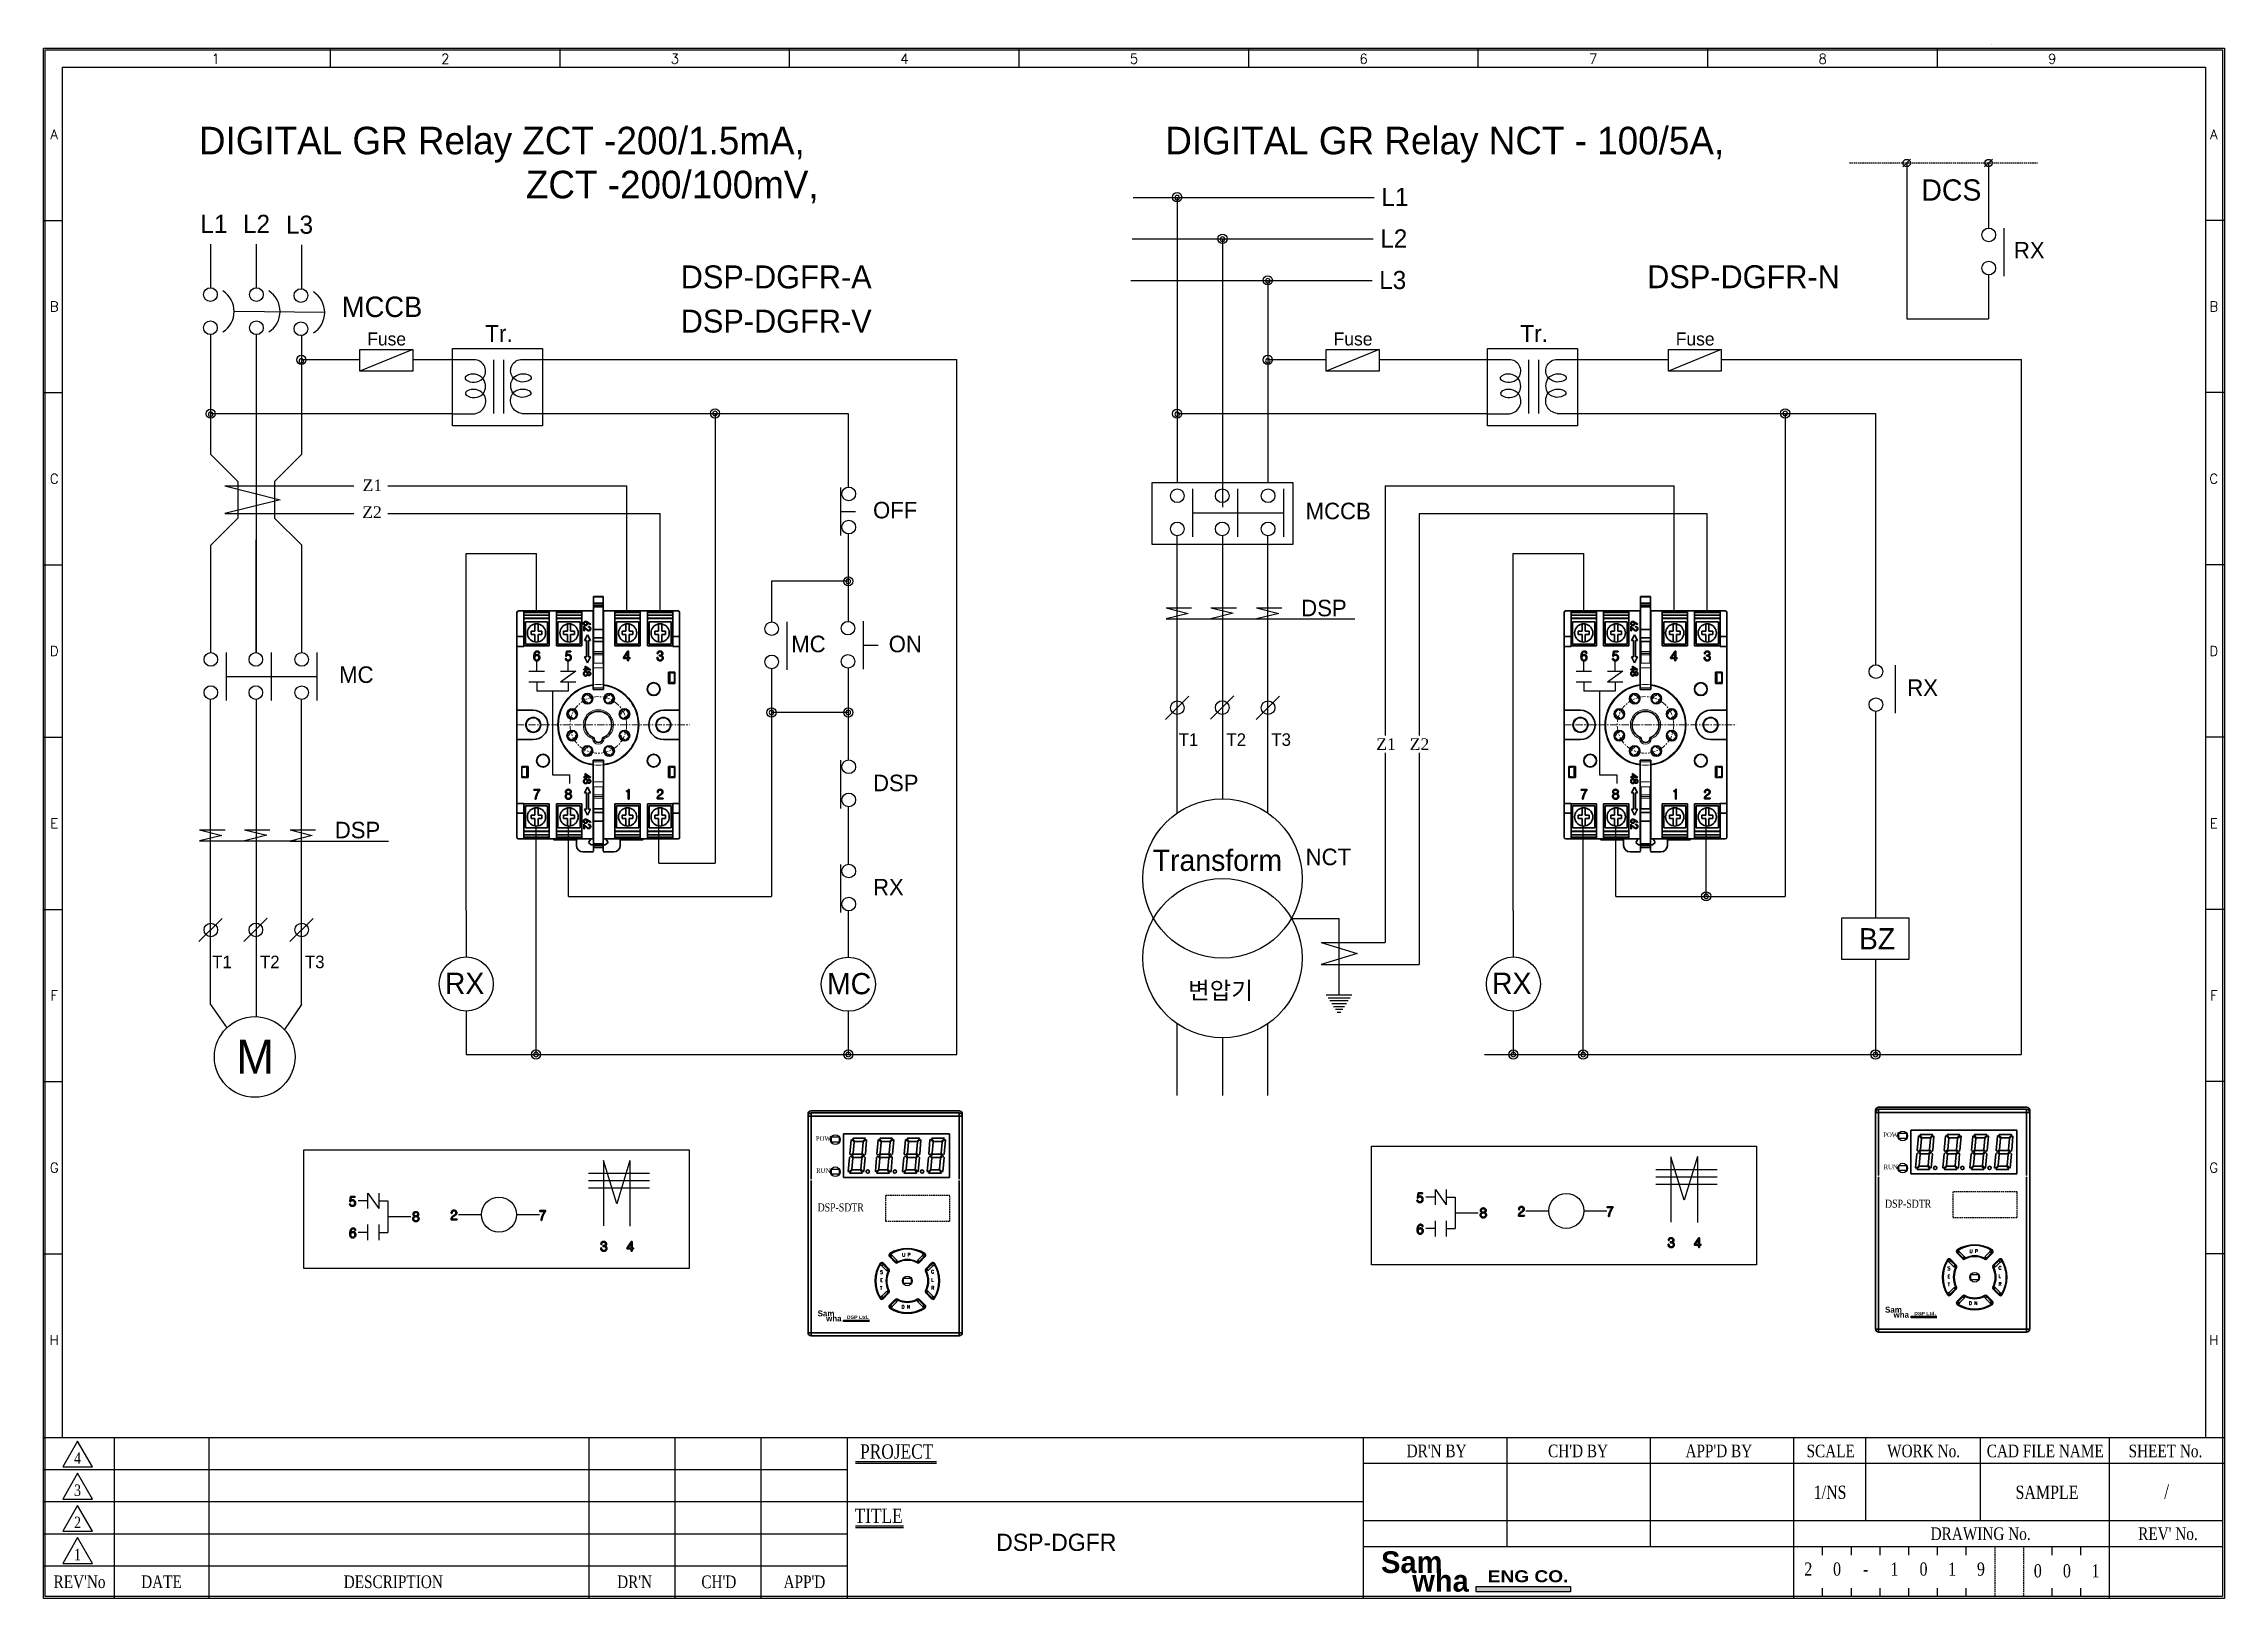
# Model space of a CAD drawing. Header units: millimetres. Extents: x 29 to 409, y 30 to 301.
import ezdxf
from ezdxf.enums import TextEntityAlignment as Align

# ---------------------------------------------------------------- set-up
doc = ezdxf.new("R2010")
doc.units = ezdxf.units.MM
doc.linetypes.add('CENTER', pattern=[2, 1.25, -0.25, 0.25, -0.25])
doc.linetypes.add('HIDDEN', pattern=[0.375, 0.25, -0.125])
for name, color, linetype in [('03___PRT_ALL_CURVES', 7, 'Continuous'), ('10', 1, 'Continuous'), ('20', 2, 'Continuous'), ('30', 3, 'Continuous'), ('4', 133, 'Continuous'), ('40', 4, 'Continuous'), ('70', 7, 'Continuous'), ('ASHADE', 7, 'Continuous'), ('도면층1', 7, 'Continuous')]:
    doc.layers.add(name, color=color, linetype=linetype)
for name, color, linetype, lineweight in [('Z_OM_CENTER', 4, 'CENTER', 13), ('Z_OM_OUTLINE', 7, 'Continuous', 30), ('Z_OM_THIN_LINE', 2, 'Continuous', 13)]:
    doc.layers.add(name, color=color, linetype=linetype, lineweight=lineweight)
doc.styles.add('ghs', font='NGULIM.TTF')
doc.styles.add('HCM', font='batang.ttc')
doc.styles.add('SIMPLEX', font='SIMPLEX')
doc.styles.add('SS', font='batang.ttc', dxfattribs={"width": 0.8})
doc.styles.get("Standard").update_dxf_attribs({"font": 'BareunDotumPro1.ttf'})
doc.styles.add('STYLE2', font='romant.shx')

msp = doc.modelspace()

# ---------------------------------------------------------------- texts
at = {"color": 7, "linetype": 'Continuous', "style": 'SS', "width": 0.8}
for p in [(350.28, 97.77), (164.28, 97.13)]:
    msp.add_text('DSP-SDTR', height=1.411, dxfattribs=at).set_placement(p)
at = {"color": 0, "style": 'STYLE2'}
for s, p in [('U P', (179, 89.27)), ('S', (361.17, 86.9)), ('U P', (364.99, 89.91)), ('C', (370.06, 86.99)), ('E', (175.18, 84.85)), ('T', (175.18, 83.45)), ('S', (175.18, 86.25)), ('L', (184.07, 84.94)), ('R', (184.07, 83.54)), ('C', (184.07, 86.34)), ('E', (361.17, 85.5)), ('T', (361.17, 84.1)), ('L', (370.06, 85.59)), ('R', (370.06, 84.19)), ('D N', (178.89, 80.21)), ('D N', (364.89, 80.85))]:
    msp.add_text(s, height=0.584, dxfattribs=at).set_placement(p)
at = {"color": 20, "char_height": 1.0372, "width": 3.7273, "attachment_point": 1}
for insert in [(164.28, 79.89), (350.28, 80.54)]:
    msp.add_mtext('{\\fPump Demi Bold LET|b0|i0|c0|p2;Sam}', dxfattribs=dict(at, insert=insert))
at = {"color": 5, "char_height": 1.0372, "width": 3.7273, "attachment_point": 1}
for insert in [(165.76, 79.01), (351.76, 79.65)]:
    msp.add_mtext('{\\fPump Demi Bold LET|b0|i0|c0|p2;wha}', dxfattribs=dict(at, insert=insert))
at = {"color": 0, "char_height": 0.5689, "width": 3.9451, "attachment_point": 1}
for insert in [(169.37, 78.99), (355.36, 79.63)]:
    msp.add_mtext('{\\fArial Black|b0|i0|c0|p34;DSP Ltd.}', dxfattribs=dict(at, insert=insert))
at = {"layer": '30', "color": 7, "style": 'SIMPLEX'}
for s, p in [('1', (59.41, 297.89)), ('2', (99.41, 297.89)), ('3', (139.41, 297.89)), ('4', (179.41, 297.89)), ('5', (219.41, 297.89)), ('6', (259.41, 297.89)), ('7', (299.41, 297.89)), ('8', (339.41, 297.89)), ('9', (379.41, 297.89)), ('A', (31.26, 284.74)), ('A', (407.56, 284.74)), ('B', (31.26, 254.74)), ('B', (407.56, 254.74)), ('C', (31.26, 224.74)), ('C', (407.56, 224.74)), ('D', (31.26, 194.74)), ('D', (407.56, 194.74)), ('E', (31.26, 164.74)), ('E', (407.56, 164.74)), ('F', (31.26, 134.74)), ('F', (407.56, 134.74)), ('G', (31.26, 104.74)), ('G', (407.56, 104.74)), ('H', (31.26, 74.74)), ('H', (407.56, 74.74))]:
    msp.add_text(s, height=1.7, dxfattribs=at).set_placement(p, align=Align.MIDDLE)
at = {"layer": '40', "color": 0, "style": 'SS', "width": 0.8}
for s, p in [('POW', (165.27, 109.44)), ('POW', (351.27, 110.08)), ('RUN', (165.27, 103.84)), ('RUN', (351.27, 104.48))]:
    msp.add_text(s, height=0.804, dxfattribs=at).set_placement(p, align=Align.CENTER)
at = {"layer": '40', "color": 7, "style": 'SS', "width": 0.8}
for s, height, p in [('4', 2, (35.32, 53.17)), ("DR'N BY", 2.2, (272.14, 54.32)), ("CH'D BY", 2.2, (296.79, 54.32)), ("APP'D BY", 2.2, (321.32, 54.32)), ('SCALE', 2.2, (340.81, 54.31)), ('WORK No.', 2.2, (357, 54.31)), ('CAD FILE NAME', 2.2, (378.2, 54.31)), ('SHEET No.', 2.2, (399.14, 54.31)), ('3', 2, (35.32, 47.57)), ('/', 2.5, (399.34, 47.07)), ('1/NS', 2.3, (340.7, 47.07)), ('SAMPLE', 2.3, (378.5, 47.07)), ('2', 2, (35.32, 41.97)), ('DRAWING No.', 2.2, (366.94, 39.9)), ("REV' No.", 2.2, (399.58, 39.9)), ('1', 2, (35.32, 36.37)), ('2', 2.3, (336.92, 33.69)), ('0', 2.3, (341.92, 33.69)), ('-', 2.3, (346.92, 33.69)), ('1', 2.3, (351.92, 33.69)), ('0', 2.3, (356.99, 33.69)), ('1', 2.3, (361.99, 33.69)), ('9', 2.3, (366.99, 33.69)), ('0', 2.3, (376.9, 33.39)), ('0', 2.3, (381.97, 33.39)), ('1', 2.3, (386.97, 33.39)), ("REV'No", 2.2, (35.67, 31.53)), ('DATE', 2.2, (49.95, 31.53)), ('DESCRIPTION', 2.2, (90.34, 31.53)), ("DR'N", 2.2, (132.39, 31.52)), ("CH'D", 2.2, (147.07, 31.52)), ("APP'D", 2.2, (161.98, 31.52))]:
    msp.add_text(s, height=height, dxfattribs=at).set_placement(p, align=Align.CENTER)
at = {"layer": '70', "color": 7, "style": 'SS', "width": 0.8}
for s, p in [('PROJECT', (178.06, 54.07)), ('TITLE', (174.92, 42.87))]:
    msp.add_text(s, height=2.5, dxfattribs=at).set_placement(p, align=Align.CENTER)
at = {"layer": 'ASHADE', "ltscale": 2, "style": 'ghs'}
for s, height, p in [('DIGITAL GR Relay ZCT -200/1.5mA,', 4.8, (56.47, 281.25)), ('DIGITAL GR Relay NCT - 100/5A,', 4.8, (224.87, 281.25)), ('ZCT -200/100mV,', 4.8, (113.45, 273.59)), ('L1', 3.161, (262.53, 272.25)), ('DCS', 3.698, (356.62, 273.19)), ('L1', 3.161, (56.74, 267.56)), ('L2', 3.161, (64.16, 267.56)), ('L3', 3.161, (71.66, 267.42)), ('L2', 3.161, (262.33, 265.02)), ('RX', 2.881, (372.74, 263.11)), ('DSP-DGFR-A', 4, (140.42, 257.9)), ('L3', 3.161, (262.14, 257.78)), ('DSP-DGFR-N', 4, (308.83, 257.93)), ('MCCB', 3.556, (81.39, 252.91)), ('Tr.', 2.959, (106.34, 248.57)), ('DSP-DGFR-V', 4, (140.42, 250.2)), ('Tr.', 2.959, (286.72, 248.57)), ('Fuse', 2.276, (85.8, 247.96)), ('Fuse', 2.276, (254.2, 247.96)), ('Fuse', 2.276, (313.81, 247.96)), ('OFF', 2.881, (173.94, 217.84)), ('MCCB', 2.881, (249.32, 217.69)), ('DSP', 2.881, (248.55, 200.79)), ('MC', 2.881, (159.69, 194.53)), ('ON', 2.881, (176.67, 194.53)), ('MC', 2.881, (80.91, 189.18)), ('RX', 2.881, (354.15, 186.92)), ('T1', 2.185, (227.2, 178.22)), ('T2', 2.185, (235.52, 178.22)), ('T3', 2.185, (243.35, 178.22)), ('DSP', 2.881, (173.94, 170.32)), ('DSP', 2.881, (80.15, 162.12)), ('Transform', 3.698, (222.68, 156.44)), ('NCT', 2.881, (249.32, 157.44)), ('RX', 2.881, (173.94, 152.17)), ('BZ', 3.698, (345.73, 142.77)), ('T1', 2.185, (58.8, 139.5)), ('T2', 2.185, (67.12, 139.5)), ('T3', 2.185, (74.95, 139.5)), ('RX', 3.698, (99.33, 135.01)), ('MC', 3.698, (165.92, 134.96)), ('변압기', 3, (228.84, 134.12)), ('RX', 3.698, (281.8, 135.01)), ('M', 5.93, (62.96, 121.11)), ('DSP-DGFR', 3, (195.39, 38))]:
    msp.add_text(s, height=height, dxfattribs=at).set_placement(p)
at = {"layer": 'ASHADE', "style": 'HCM'}
for s, p in [('Z1', (85, 222.59)), ('Z2', (84.94, 217.92)), ('Z1', (261.63, 177.52)), ('Z2', (267.46, 177.51))]:
    msp.add_text(s, height=2.024, dxfattribs=at).set_placement(p)
at = {"layer": 'ASHADE', "color": 20, "insert": (262.46, 37.94), "char_height": 3.7908, "width": 13.6224, "attachment_point": 1}
msp.add_mtext('{\\fPump Demi Bold LET|b0|i0|c0|p2;Sam}', dxfattribs=at)
at = {"layer": 'ASHADE', "color": 5, "insert": (267.89, 34.69), "char_height": 3.7908, "width": 13.6224, "attachment_point": 1}
msp.add_mtext('{\\fPump Demi Bold LET|b0|i0|c0|p2;wha}', dxfattribs=at)
at = {"layer": 'ASHADE', "insert": (281.06, 34.63), "char_height": 2.0792, "width": 36.995, "attachment_point": 1}
msp.add_mtext('{\\fArial Black|b0|i0|c0|p34;ENG CO.}', dxfattribs=at)

# ---------------------------------------------------------------- hatches: boundary and pattern name
for points in [[(168.82, 77.96), (168.82, 78.22), (173.31, 78.22), (173.31, 77.96)], [(354.81, 78.61), (354.81, 78.86), (359.31, 78.86), (359.31, 78.61)]]:
    msp.add_hatch(color=5).paths.add_polyline_path(points)
at = {"layer": 'ASHADE'}
msp.add_hatch(color=5, dxfattribs=at).paths.add_polyline_path([(279.04, 30.88), (279.04, 31.81), (295.47, 31.81), (295.47, 30.88)])

# ---------------------------------------------------------------- linework, layer by layer
at = {"color": 1, "linetype": 'HIDDEN'}
msp.add_line((344.07, 279.74), (376.84, 279.74), dxfattribs=at)
for p, q in [((353.37, 279.06), (354.74, 280.42)), ((367.62, 279.06), (368.99, 280.42)), ((131.04, 201.43), (131.04, 223.49)), ((313.51, 201.43), (313.51, 223.49)), ((136.84, 201.43), (136.84, 218.69)), ((229.61, 218.79), (245.44, 218.79)), ((319.31, 201.43), (319.31, 218.69)), ((103.04, 149.52), (103.04, 211.74)), ((115.3, 201.43), (115.3, 211.74)), ((285.51, 149.52), (285.51, 211.74)), ((297.77, 201.43), (297.77, 211.74)), ((61.21, 190.29), (77.04, 190.28)), ((115.33, 191.22), (115.33, 192.89)), ((120.81, 191.22), (120.81, 192.89)), ((297.8, 191.22), (297.8, 192.89)), ((303.28, 191.22), (303.28, 192.89)), ((115.33, 189.33), (115.33, 187.77)), ((120.81, 187.77), (115.33, 187.77)), ((118.07, 187.77), (118.07, 173.19)), ((120.81, 189.33), (120.81, 187.77)), ((228.95, 186.9), (224.89, 182.84)), ((236.79, 186.91), (232.72, 182.85)), ((244.78, 186.9), (240.71, 182.84)), ((297.8, 189.33), (297.8, 187.77)), ((303.28, 187.77), (297.8, 187.77)), ((300.54, 187.77), (300.54, 173.19)), ((303.28, 189.33), (303.28, 187.77)), ((118.07, 173.19), (121.04, 173.19)), ((121.04, 173.19), (121.04, 171.64)), ((300.54, 173.19), (303.52, 173.19)), ((303.52, 173.19), (303.52, 171.64)), ((115.21, 124.47), (115.21, 164.26)), ((120.89, 152.01), (120.89, 164.26)), ((136.64, 157.77), (136.64, 164.26)), ((297.68, 124.47), (297.68, 164.26)), ((303.36, 152.01), (303.36, 164.26)), ((319.11, 152.01), (319.11, 164.26)), ((60.55, 148.18), (56.48, 144.12)), ((68.38, 148.19), (64.32, 144.13)), ((76.38, 148.18), (72.31, 144.12)), ((255.15, 134.85), (255.15, 148.17)), ((124.38, 103.78), (135.01, 103.78)), ((310.37, 104.42), (321, 104.42)), ((310.37, 103.14), (321, 103.14)), ((85.92, 98.97), (84.25, 98.97)), ((87.81, 98.97), (89.37, 98.97)), ((89.37, 98.97), (89.37, 93.49)), ((124.38, 102.5), (135.01, 102.5)), ((124.38, 101.22), (135.01, 101.22)), ((271.92, 99.61), (270.25, 99.61)), ((273.81, 99.61), (275.37, 99.61)), ((275.37, 99.61), (275.37, 94.13)), ((310.37, 101.87), (321, 101.87)), ((89.37, 96.23), (93.39, 96.23)), ((101.69, 96.58), (105.71, 96.58)), ((111.81, 96.58), (115.83, 96.58)), ((275.37, 96.87), (279.38, 96.87)), ((287.69, 97.23), (291.71, 97.23)), ((297.8, 97.23), (301.82, 97.23)), ((85.92, 93.49), (84.25, 93.49)), ((87.81, 93.49), (89.37, 93.49)), ((271.92, 94.13), (270.25, 94.13)), ((273.81, 94.13), (275.37, 94.13))]:
    msp.add_line(p, q)
at = {"color": 131, "linetype": 'HIDDEN'}
for p, q in [((176.12, 99.89), (176.12, 95.41)), ((187.32, 99.89), (176.12, 99.89)), ((187.32, 95.41), (187.32, 99.89)), ((362.11, 100.54), (362.11, 96.06)), ((373.31, 100.54), (362.11, 100.54)), ((373.31, 96.06), (373.31, 100.54)), ((176.12, 95.41), (187.32, 95.41)), ((362.11, 96.06), (373.31, 96.06))]:
    msp.add_line(p, q, dxfattribs=at)
at = {"color": 7, "linetype": 'Continuous'}
for p, q in [((175.48, 87.67), (175.19, 87.84)), ((175.48, 87.67), (175.71, 87.91)), ((176.28, 86.86), (175.48, 87.67)), ((176.71, 87.13), (175.69, 88.15)), ((176.64, 87.12), (175.69, 88.06)), ((176.52, 87.1), (175.71, 87.91)), ((176.79, 89.26), (177.81, 88.24)), ((176.88, 89.25), (177.83, 88.31)), ((177.28, 89.47), (177.04, 89.23)), ((177.04, 89.23), (177.84, 88.43)), ((177.28, 89.47), (177.1, 89.76)), ((177.28, 89.47), (178.08, 88.66)), ((178.08, 88.66), (177.84, 88.43)), ((178.08, 88.66), (178.23, 88.36)), ((181.75, 88.66), (181.6, 88.36)), ((181.75, 88.66), (182.56, 89.47)), ((181.75, 88.66), (181.99, 88.43)), ((181.99, 88.43), (182.8, 89.23)), ((182.01, 88.31), (182.95, 89.25)), ((182.02, 88.24), (183.04, 89.26)), ((182.56, 89.47), (182.73, 89.76)), ((182.56, 89.47), (182.8, 89.23)), ((184.15, 88.15), (183.13, 87.13)), ((184.14, 88.06), (183.2, 87.12)), ((184.12, 87.91), (183.32, 87.1)), ((184.36, 87.67), (183.55, 86.86)), ((184.36, 87.67), (184.12, 87.91)), ((184.36, 87.67), (184.65, 87.84)), ((361.47, 88.31), (361.18, 88.49)), ((361.47, 88.31), (361.71, 88.55)), ((362.28, 87.51), (361.47, 88.31)), ((362.7, 87.77), (361.68, 88.8)), ((362.63, 87.76), (361.69, 88.71)), ((362.51, 87.75), (361.71, 88.55)), ((362.28, 87.51), (362.51, 87.75)), ((362.28, 87.51), (362.58, 87.36)), ((362.79, 89.9), (363.81, 88.88)), ((362.88, 89.89), (363.82, 88.95)), ((363.27, 90.11), (363.03, 89.88)), ((363.03, 89.88), (363.84, 89.07)), ((363.27, 90.11), (363.1, 90.4)), ((363.27, 90.11), (364.08, 89.31)), ((364.08, 89.31), (363.84, 89.07)), ((364.08, 89.31), (364.23, 89.01)), ((367.75, 89.31), (367.6, 89.01)), ((367.75, 89.31), (368.55, 90.11)), ((367.75, 89.31), (367.99, 89.07)), ((367.99, 89.07), (368.79, 89.88)), ((368, 88.95), (368.95, 89.89)), ((368.01, 88.88), (369.04, 89.9)), ((368.55, 90.11), (368.73, 90.4)), ((368.55, 90.11), (368.79, 89.88)), ((370.14, 88.8), (369.12, 87.77)), ((370.13, 88.71), (369.19, 87.76)), ((369.55, 87.51), (369.25, 87.36)), ((370.12, 88.55), (369.31, 87.75)), ((369.55, 87.51), (369.31, 87.75)), ((370.35, 88.31), (369.55, 87.51)), ((370.35, 88.31), (370.12, 88.55)), ((370.35, 88.31), (370.64, 88.49)), ((176.28, 86.86), (176.52, 87.1)), ((176.28, 86.86), (176.58, 86.71)), ((183.55, 86.86), (183.25, 86.71)), ((183.55, 86.86), (183.32, 87.1)), ((361.47, 83.03), (362.28, 83.84)), ((362.28, 83.84), (362.58, 83.99)), ((362.28, 83.84), (362.51, 83.6)), ((369.55, 83.84), (369.25, 83.99)), ((369.55, 83.84), (369.31, 83.6)), ((369.55, 83.84), (370.35, 83.03)), ((175.48, 82.39), (175.19, 82.21)), ((175.48, 82.39), (176.28, 83.19)), ((175.48, 82.39), (175.71, 82.15)), ((175.69, 81.99), (176.64, 82.94)), ((175.69, 81.9), (176.71, 82.93)), ((175.71, 82.15), (176.52, 82.95)), ((176.28, 83.19), (176.58, 83.34)), ((176.28, 83.19), (176.52, 82.95)), ((177.81, 81.82), (176.79, 80.8)), ((177.83, 81.75), (176.88, 80.81)), ((177.84, 81.63), (177.04, 80.82)), ((177.28, 80.59), (177.04, 80.82)), ((177.28, 80.59), (177.1, 80.3)), ((178.08, 81.39), (177.28, 80.59)), ((178.08, 81.39), (177.84, 81.63)), ((178.08, 81.39), (178.23, 81.69)), ((181.75, 81.39), (181.6, 81.69)), ((181.75, 81.39), (181.99, 81.63)), ((182.56, 80.59), (181.75, 81.39)), ((182.8, 80.82), (181.99, 81.63)), ((182.95, 80.81), (182.01, 81.75)), ((183.04, 80.8), (182.02, 81.82)), ((182.56, 80.59), (182.8, 80.82)), ((182.56, 80.59), (182.73, 80.3)), ((183.13, 82.93), (184.15, 81.9)), ((183.2, 82.94), (184.14, 81.99)), ((183.55, 83.19), (183.25, 83.34)), ((183.55, 83.19), (183.32, 82.95)), ((183.32, 82.95), (184.12, 82.15)), ((183.55, 83.19), (184.36, 82.39)), ((184.36, 82.39), (184.12, 82.15)), ((184.36, 82.39), (184.65, 82.21)), ((361.47, 83.03), (361.18, 82.86)), ((361.47, 83.03), (361.71, 82.79)), ((361.68, 82.55), (362.7, 83.57)), ((361.69, 82.64), (362.63, 83.58)), ((361.71, 82.79), (362.51, 83.6)), ((363.81, 82.46), (362.79, 81.44)), ((363.82, 82.39), (362.88, 81.45)), ((363.84, 82.27), (363.03, 81.47)), ((363.27, 81.23), (363.03, 81.47)), ((363.27, 81.23), (363.1, 80.94)), ((364.08, 82.04), (363.27, 81.23)), ((364.08, 82.04), (363.84, 82.27)), ((364.08, 82.04), (364.23, 82.34)), ((367.75, 82.04), (367.6, 82.34)), ((367.75, 82.04), (367.99, 82.27)), ((368.55, 81.23), (367.75, 82.04)), ((368.79, 81.47), (367.99, 82.27)), ((368.95, 81.45), (368, 82.39)), ((369.04, 81.44), (368.01, 82.46)), ((368.55, 81.23), (368.79, 81.47)), ((368.55, 81.23), (368.73, 80.94)), ((369.12, 83.57), (370.14, 82.55)), ((369.19, 83.58), (370.13, 82.64)), ((369.31, 83.6), (370.12, 82.79)), ((370.35, 83.03), (370.12, 82.79)), ((370.35, 83.03), (370.64, 82.86))]:
    msp.add_line(p, q, dxfattribs=at)
at = {"color": 5}
for p, q in [((168.82, 78.22), (173.31, 78.22)), ((168.82, 77.96), (168.82, 78.22)), ((173.31, 77.96), (168.82, 77.96)), ((354.81, 78.86), (359.31, 78.86)), ((354.81, 78.61), (354.81, 78.86)), ((359.31, 78.61), (354.81, 78.61))]:
    msp.add_line(p, q, dxfattribs=at)
for points in [[(222.57, 224.08), (247.08, 224.08), (247.08, 213.3), (222.57, 213.3)], [(342.78, 148.24), (354.44, 148.24), (354.44, 141), (342.78, 141)], [(74.78, 107.85), (141.88, 107.85), (141.88, 87.2), (74.78, 87.2)], [(260.77, 108.49), (327.87, 108.49), (327.87, 87.84), (260.77, 87.84)]]:
    msp.add_lwpolyline(points, close=True)
for centre, radius in [((354.05, 279.74), 0.636), ((368.31, 279.74), 0.636), ((234.83, 155.11), 13.88), ((234.83, 141.24), 13.88), ((108.76, 96.58), 3.05), ((294.76, 97.23), 3.05)]:
    msp.add_circle(centre, radius)
at = {"color": 7, "linetype": 'Continuous'}
for centre, radius, start, end in [((365.91, 85.67), 5.66, 57.1532, 122.8468), ((365.91, 85.67), 5.6, 57.9075, 122.0925), ((179.92, 85.03), 5.66, 147.1532, 212.8468), ((179.92, 85.03), 5.6, 147.9075, 212.0925), ((179.92, 85.03), 5.5, 149.2614, 210.7386), ((175.45, 87.91), 0.336, 45, 147.1532), ((177.03, 89.5), 0.336, 122.8468, 225), ((179.92, 85.03), 5.66, 57.1532, 122.8468), ((179.92, 85.03), 5.6, 57.9075, 122.0925), ((179.92, 85.03), 5.5, 59.2614, 120.7386), ((178.05, 88.48), 0.336, 225, 298.3985), ((179.92, 85.03), 3.58, 61.6015, 118.3985), ((179.92, 85.03), 3.64, 62.2028, 117.7972), ((179.92, 85.03), 3.74, 63.2117, 116.7883), ((181.78, 88.48), 0.336, 241.6015, 315), ((182.8, 89.5), 0.336, 315, 57.1532), ((184.39, 87.91), 0.336, 32.8468, 135), ((179.92, 85.03), 5.5, 329.2614, 30.7386), ((179.92, 85.03), 5.6, 327.9075, 32.0925), ((179.92, 85.03), 5.66, 327.1532, 32.8468), ((365.91, 85.67), 5.66, 147.1532, 212.8468), ((365.91, 85.67), 5.6, 147.9075, 212.0925), ((365.91, 85.67), 5.5, 149.2614, 210.7386), ((361.44, 88.56), 0.336, 45, 147.1532), ((363.03, 90.14), 0.336, 122.8468, 225), ((362.46, 87.54), 0.336, 331.6015, 45), ((365.91, 85.67), 5.5, 59.2614, 120.7386), ((364.05, 89.12), 0.336, 225, 298.3985), ((365.91, 85.67), 3.58, 61.6015, 118.3985), ((365.91, 85.67), 3.64, 62.2028, 117.7972), ((365.91, 85.67), 3.74, 63.2117, 116.7883), ((367.78, 89.12), 0.336, 241.6015, 315), ((368.8, 90.14), 0.336, 315, 57.1532), ((369.36, 87.54), 0.336, 135, 208.3985), ((370.38, 88.56), 0.336, 32.8468, 135), ((365.91, 85.67), 5.5, 329.2614, 30.7386), ((365.91, 85.67), 5.66, 327.1532, 32.8468), ((365.91, 85.67), 5.6, 327.9075, 32.0925), ((179.92, 85.03), 3.74, 153.2117, 206.7883), ((179.92, 85.03), 3.64, 152.2028, 207.7972), ((179.92, 85.03), 3.58, 151.6015, 208.3985), ((176.47, 86.89), 0.336, 331.6015, 45), ((183.37, 86.89), 0.336, 135, 208.3985), ((179.92, 85.03), 3.58, 331.6015, 28.3985), ((179.92, 85.03), 3.64, 332.2028, 27.7972), ((179.92, 85.03), 3.74, 333.2117, 26.7883), ((365.91, 85.67), 3.74, 153.2117, 206.7883), ((365.91, 85.67), 3.64, 152.2028, 207.7972), ((365.91, 85.67), 3.58, 151.6015, 208.3985), ((362.46, 83.81), 0.336, 315, 28.3985), ((369.36, 83.81), 0.336, 151.6015, 225), ((365.91, 85.67), 3.58, 331.6015, 28.3985), ((365.91, 85.67), 3.64, 332.2028, 27.7972), ((365.91, 85.67), 3.74, 333.2117, 26.7883), ((175.45, 82.14), 0.336, 212.8468, 315), ((177.03, 80.56), 0.336, 135, 237.1532), ((176.47, 83.16), 0.336, 315, 28.3985), ((179.92, 85.03), 5.66, 237.1532, 302.8468), ((179.92, 85.03), 5.6, 237.9075, 302.0925), ((179.92, 85.03), 5.5, 239.2614, 300.7386), ((178.05, 81.58), 0.336, 61.6015, 135), ((179.92, 85.03), 3.58, 241.6015, 298.3985), ((179.92, 85.03), 3.64, 242.2028, 297.7972), ((179.92, 85.03), 3.74, 243.2117, 296.7883), ((181.78, 81.58), 0.336, 45, 118.3985), ((182.8, 80.56), 0.336, 302.8468, 45), ((183.37, 83.16), 0.336, 151.6015, 225), ((184.39, 82.14), 0.336, 225, 327.1532), ((361.44, 82.79), 0.336, 212.8468, 315), ((363.03, 81.2), 0.336, 135, 237.1532), ((365.91, 85.67), 5.66, 237.1532, 302.8468), ((365.91, 85.67), 5.6, 237.9075, 302.0925), ((365.91, 85.67), 5.5, 239.2614, 300.7386), ((364.05, 82.22), 0.336, 61.6015, 135), ((365.91, 85.67), 3.58, 241.6015, 298.3985), ((365.91, 85.67), 3.64, 242.2028, 297.7972), ((365.91, 85.67), 3.74, 243.2117, 296.7883), ((367.78, 82.22), 0.336, 45, 118.3985), ((368.8, 81.2), 0.336, 302.8468, 45), ((370.38, 82.79), 0.336, 225, 327.1532)]:
    msp.add_arc(centre, radius, start, end, dxfattribs=at)
for points in [[(175.17, 88), (175.18, 88.02), (175.2, 88.04), (175.21, 88.05)], [(175.21, 88.05), (175.22, 88.06), (175.23, 88.07), (175.24, 88.08)], [(175.61, 88.12), (175.63, 88.12), (175.64, 88.11), (175.65, 88.1)], [(175.65, 88.1), (175.66, 88.09), (175.68, 88.08), (175.69, 88.06)], [(176.84, 89.3), (176.84, 89.31), (176.83, 89.32), (176.82, 89.33)], [(176.88, 89.25), (176.87, 89.26), (176.86, 89.28), (176.84, 89.3)], [(176.87, 89.71), (176.87, 89.72), (176.88, 89.72), (176.89, 89.73)], [(176.89, 89.73), (176.91, 89.75), (176.92, 89.76), (176.94, 89.77)], [(177.85, 88.28), (177.84, 88.29), (177.83, 88.3), (177.83, 88.31)], [(177.89, 88.26), (177.88, 88.26), (177.86, 88.27), (177.85, 88.28)], [(178.19, 88.23), (178.18, 88.23), (178.16, 88.22), (178.14, 88.22)], [(178.22, 88.25), (178.21, 88.24), (178.2, 88.24), (178.19, 88.23)], [(181.64, 88.23), (181.63, 88.24), (181.62, 88.24), (181.61, 88.25)], [(181.69, 88.22), (181.68, 88.22), (181.66, 88.23), (181.64, 88.23)], [(181.98, 88.28), (181.97, 88.27), (181.96, 88.26), (181.94, 88.26)], [(182.01, 88.31), (182, 88.3), (181.99, 88.29), (181.98, 88.28)], [(182.89, 89.77), (182.91, 89.76), (182.93, 89.75), (182.94, 89.73)], [(182.94, 89.73), (182.95, 89.72), (182.96, 89.72), (182.97, 89.71)], [(182.99, 89.3), (182.98, 89.28), (182.97, 89.26), (182.95, 89.25)], [(183.01, 89.33), (183, 89.32), (183, 89.31), (182.99, 89.3)], [(184.14, 88.06), (184.15, 88.08), (184.17, 88.09), (184.19, 88.1)], [(184.19, 88.1), (184.2, 88.11), (184.21, 88.11), (184.22, 88.12)], [(184.6, 88.08), (184.61, 88.07), (184.61, 88.06), (184.62, 88.05)], [(184.62, 88.05), (184.64, 88.04), (184.65, 88.02), (184.66, 88)], [(361.17, 88.65), (361.18, 88.67), (361.19, 88.68), (361.21, 88.7)], [(361.21, 88.7), (361.22, 88.71), (361.22, 88.72), (361.23, 88.72)], [(361.61, 88.77), (361.62, 88.76), (361.63, 88.75), (361.64, 88.75)], [(361.64, 88.75), (361.66, 88.73), (361.68, 88.72), (361.69, 88.71)], [(362.63, 87.76), (362.64, 87.76), (362.65, 87.75), (362.66, 87.74)], [(362.66, 87.74), (362.67, 87.73), (362.68, 87.71), (362.68, 87.7)], [(362.72, 87.45), (362.72, 87.43), (362.71, 87.41), (362.71, 87.4)], [(362.84, 89.94), (362.83, 89.95), (362.83, 89.96), (362.82, 89.97)], [(362.88, 89.89), (362.86, 89.91), (362.85, 89.92), (362.84, 89.94)], [(362.86, 90.35), (362.87, 90.36), (362.88, 90.37), (362.89, 90.38)], [(362.89, 90.38), (362.9, 90.39), (362.92, 90.4), (362.94, 90.42)], [(363.85, 88.93), (363.84, 88.94), (363.83, 88.94), (363.82, 88.95)], [(363.89, 88.9), (363.87, 88.91), (363.86, 88.92), (363.85, 88.93)], [(364.19, 88.88), (364.17, 88.87), (364.15, 88.87), (364.14, 88.86)], [(364.22, 88.89), (364.21, 88.89), (364.2, 88.88), (364.19, 88.88)], [(367.64, 88.88), (367.63, 88.88), (367.62, 88.89), (367.61, 88.89)], [(367.69, 88.86), (367.67, 88.87), (367.65, 88.87), (367.64, 88.88)], [(367.98, 88.93), (367.97, 88.92), (367.95, 88.91), (367.94, 88.9)], [(368, 88.95), (368, 88.94), (367.99, 88.94), (367.98, 88.93)], [(368.89, 90.42), (368.91, 90.4), (368.92, 90.39), (368.94, 90.38)], [(368.94, 90.38), (368.95, 90.37), (368.96, 90.36), (368.96, 90.35)], [(368.99, 89.94), (368.97, 89.92), (368.96, 89.91), (368.95, 89.89)], [(369.01, 89.98), (369, 89.96), (368.99, 89.95), (368.99, 89.94)], [(369.12, 87.4), (369.11, 87.41), (369.11, 87.43), (369.1, 87.45)], [(369.14, 87.7), (369.15, 87.71), (369.16, 87.73), (369.17, 87.74)], [(369.17, 87.74), (369.18, 87.75), (369.18, 87.76), (369.19, 87.76)], [(370.13, 88.71), (370.15, 88.72), (370.16, 88.73), (370.18, 88.75)], [(370.18, 88.75), (370.19, 88.75), (370.2, 88.76), (370.21, 88.77)], [(370.59, 88.72), (370.6, 88.72), (370.61, 88.71), (370.62, 88.7)], [(370.62, 88.7), (370.63, 88.68), (370.65, 88.67), (370.66, 88.65)], [(176.64, 87.12), (176.65, 87.11), (176.65, 87.1), (176.66, 87.09)], [(176.66, 87.09), (176.67, 87.08), (176.68, 87.07), (176.69, 87.05)], [(176.71, 86.75), (176.71, 86.74), (176.7, 86.73), (176.7, 86.73)], [(176.73, 86.8), (176.72, 86.79), (176.72, 86.77), (176.71, 86.75)], [(183.12, 86.75), (183.12, 86.77), (183.11, 86.79), (183.11, 86.81)], [(183.14, 86.73), (183.13, 86.73), (183.13, 86.74), (183.12, 86.75)], [(183.14, 87.05), (183.15, 87.07), (183.16, 87.08), (183.17, 87.09)], [(183.17, 87.09), (183.18, 87.1), (183.19, 87.11), (183.2, 87.12)], [(362.66, 83.61), (362.65, 83.6), (362.64, 83.59), (362.63, 83.58)], [(362.68, 83.65), (362.68, 83.63), (362.67, 83.62), (362.66, 83.61)], [(362.71, 87.4), (362.7, 87.39), (362.7, 87.38), (362.69, 87.37)], [(362.69, 83.97), (362.7, 83.97), (362.7, 83.96), (362.71, 83.95)], [(362.71, 83.95), (362.71, 83.93), (362.72, 83.91), (362.72, 83.89)], [(369.1, 83.9), (369.11, 83.91), (369.11, 83.93), (369.12, 83.95)], [(369.13, 87.37), (369.13, 87.38), (369.12, 87.39), (369.12, 87.4)], [(369.12, 83.95), (369.12, 83.96), (369.13, 83.97), (369.13, 83.97)], [(369.17, 83.61), (369.16, 83.62), (369.15, 83.63), (369.14, 83.65)], [(369.19, 83.58), (369.18, 83.59), (369.18, 83.6), (369.17, 83.61)], [(175.21, 82), (175.2, 82.02), (175.18, 82.03), (175.17, 82.05)], [(175.24, 81.98), (175.23, 81.98), (175.22, 81.99), (175.21, 82)], [(175.65, 81.95), (175.64, 81.95), (175.63, 81.94), (175.61, 81.93)], [(175.69, 81.99), (175.68, 81.98), (175.66, 81.97), (175.65, 81.95)], [(176.66, 82.96), (176.65, 82.95), (176.65, 82.94), (176.64, 82.94)], [(176.69, 83), (176.68, 82.99), (176.67, 82.97), (176.66, 82.96)], [(176.7, 83.33), (176.7, 83.32), (176.71, 83.31), (176.71, 83.3)], [(176.71, 83.3), (176.72, 83.29), (176.72, 83.27), (176.73, 83.25)], [(176.82, 80.72), (176.83, 80.74), (176.84, 80.75), (176.84, 80.76)], [(176.84, 80.76), (176.86, 80.78), (176.87, 80.79), (176.88, 80.81)], [(176.89, 80.32), (176.88, 80.33), (176.87, 80.34), (176.87, 80.35)], [(176.94, 80.28), (176.92, 80.29), (176.91, 80.31), (176.89, 80.32)], [(177.83, 81.75), (177.83, 81.76), (177.84, 81.76), (177.85, 81.77)], [(177.85, 81.77), (177.86, 81.78), (177.88, 81.79), (177.89, 81.8)], [(178.14, 81.84), (178.16, 81.83), (178.18, 81.83), (178.19, 81.82)], [(178.19, 81.82), (178.2, 81.82), (178.21, 81.81), (178.22, 81.81)], [(181.61, 81.81), (181.62, 81.81), (181.63, 81.82), (181.64, 81.82)], [(181.64, 81.82), (181.66, 81.83), (181.68, 81.83), (181.69, 81.84)], [(181.94, 81.8), (181.96, 81.79), (181.97, 81.78), (181.98, 81.77)], [(181.98, 81.77), (181.99, 81.76), (182, 81.76), (182.01, 81.75)], [(182.94, 80.32), (182.93, 80.31), (182.91, 80.29), (182.89, 80.28)], [(182.97, 80.35), (182.96, 80.34), (182.95, 80.33), (182.94, 80.32)], [(182.95, 80.81), (182.97, 80.79), (182.98, 80.78), (182.99, 80.76)], [(182.99, 80.76), (183, 80.75), (183, 80.74), (183.01, 80.73)], [(183.11, 83.25), (183.11, 83.27), (183.12, 83.29), (183.12, 83.3)], [(183.12, 83.3), (183.13, 83.31), (183.13, 83.32), (183.14, 83.33)], [(183.17, 82.96), (183.16, 82.97), (183.15, 82.99), (183.14, 83)], [(183.2, 82.94), (183.19, 82.94), (183.18, 82.95), (183.17, 82.96)], [(184.19, 81.95), (184.17, 81.97), (184.15, 81.98), (184.14, 81.99)], [(184.22, 81.93), (184.21, 81.94), (184.2, 81.95), (184.19, 81.95)], [(184.62, 82), (184.61, 81.99), (184.61, 81.98), (184.6, 81.98)], [(184.66, 82.05), (184.65, 82.03), (184.64, 82.02), (184.62, 82)], [(361.21, 82.65), (361.19, 82.66), (361.18, 82.68), (361.17, 82.7)], [(361.23, 82.62), (361.22, 82.63), (361.22, 82.64), (361.21, 82.65)], [(361.64, 82.6), (361.63, 82.59), (361.62, 82.59), (361.61, 82.58)], [(361.69, 82.64), (361.68, 82.62), (361.66, 82.61), (361.64, 82.6)], [(362.82, 81.37), (362.82, 81.38), (362.83, 81.39), (362.84, 81.4)], [(362.84, 81.4), (362.85, 81.42), (362.86, 81.44), (362.88, 81.45)], [(362.89, 80.97), (362.88, 80.98), (362.87, 80.98), (362.86, 80.99)], [(362.94, 80.93), (362.92, 80.94), (362.9, 80.95), (362.89, 80.97)], [(363.82, 82.39), (363.83, 82.4), (363.84, 82.41), (363.85, 82.42)], [(363.85, 82.42), (363.86, 82.43), (363.87, 82.44), (363.89, 82.44)], [(364.14, 82.48), (364.15, 82.48), (364.17, 82.47), (364.19, 82.47)], [(364.19, 82.47), (364.2, 82.46), (364.21, 82.46), (364.22, 82.45)], [(367.61, 82.45), (367.62, 82.46), (367.63, 82.46), (367.64, 82.47)], [(367.64, 82.47), (367.65, 82.47), (367.67, 82.48), (367.69, 82.48)], [(367.94, 82.44), (367.95, 82.44), (367.97, 82.43), (367.98, 82.42)], [(367.98, 82.42), (367.99, 82.41), (368, 82.4), (368, 82.39)], [(368.94, 80.97), (368.92, 80.95), (368.91, 80.94), (368.89, 80.93)], [(368.96, 80.99), (368.96, 80.98), (368.95, 80.98), (368.94, 80.97)], [(368.95, 81.45), (368.96, 81.44), (368.97, 81.42), (368.99, 81.4)], [(368.99, 81.4), (368.99, 81.39), (369, 81.38), (369.01, 81.37)], [(370.18, 82.6), (370.16, 82.61), (370.15, 82.62), (370.13, 82.64)], [(370.22, 82.58), (370.2, 82.58), (370.19, 82.59), (370.18, 82.6)], [(370.62, 82.65), (370.61, 82.64), (370.6, 82.63), (370.59, 82.62)], [(370.66, 82.7), (370.65, 82.68), (370.63, 82.66), (370.62, 82.65)]]:
    msp.add_open_spline(points, degree=3, dxfattribs=at)
for points, knots in [([(175.19, 87.84), (175.19, 87.86), (175.18, 87.89), (175.18, 87.95), (175.17, 87.98), (175.17, 88)], [0, 0, 0, 0, 0.097934, 0.1950437, 0.2913484, 0.2913484, 0.2913484, 0.2913484]), ([(175.71, 87.91), (175.69, 87.93), (175.65, 87.96), (175.56, 88), (175.48, 88.01), (175.39, 88), (175.31, 87.96), (175.24, 87.91), (175.2, 87.87), (175.19, 87.84)], [0, 0, 0, 0, 0.15542, 0.310823, 0.466265, 0.621713, 0.777157, 0.932553, 1.087999, 1.087999, 1.087999, 1.087999]), ([(175.24, 88.08), (175.26, 88.1), (175.32, 88.14), (175.42, 88.16), (175.52, 88.16), (175.58, 88.14), (175.61, 88.12)], [0, 0, 0, 0, 0.1782447, 0.3558606, 0.5359559, 0.7195524, 0.7195524, 0.7195524, 0.7195524]), ([(175.71, 87.91), (175.71, 87.92), (175.71, 87.96), (175.7, 88.01), (175.7, 88.04), (175.69, 88.06)], [0, 0, 0, 0, 0.0941011, 0.1874553, 0.2800793, 0.2800793, 0.2800793, 0.2800793]), ([(176.82, 89.33), (176.81, 89.36), (176.79, 89.42), (176.78, 89.53), (176.81, 89.62), (176.84, 89.68), (176.87, 89.71)], [0, 0, 0, 0, 0.1816332, 0.3597935, 0.5375269, 0.7188514, 0.7188514, 0.7188514, 0.7188514]), ([(177.04, 89.23), (177.02, 89.23), (176.99, 89.24), (176.93, 89.24), (176.9, 89.25), (176.88, 89.25)], [0, 0, 0, 0, 0.0941011, 0.1874553, 0.2800793, 0.2800793, 0.2800793, 0.2800793]), ([(177.1, 89.76), (177.09, 89.76), (177.05, 89.76), (177, 89.77), (176.96, 89.77), (176.94, 89.77)], [0, 0, 0, 0, 0.097934, 0.1950437, 0.2913484, 0.2913484, 0.2913484, 0.2913484]), ([(177.1, 89.76), (177.08, 89.74), (177.03, 89.71), (176.98, 89.64), (176.95, 89.55), (176.94, 89.47), (176.95, 89.38), (176.98, 89.3), (177.02, 89.25), (177.04, 89.23)], [0, 0, 0, 0, 0.155419, 0.310822, 0.466265, 0.621712, 0.777156, 0.932553, 1.087999, 1.087999, 1.087999, 1.087999]), ([(177.84, 88.43), (177.84, 88.41), (177.84, 88.39), (177.83, 88.35), (177.83, 88.32), (177.83, 88.31)], [0, 0, 0, 0, 0.071045, 0.1425531, 0.2145298, 0.2145298, 0.2145298, 0.2145298]), ([(177.84, 88.43), (177.86, 88.41), (177.91, 88.37), (177.99, 88.34), (178.07, 88.32), (178.15, 88.33), (178.21, 88.35), (178.23, 88.36)], [0, 0, 0, 0, 0.1498981, 0.2997689, 0.4496615, 0.5995244, 0.749459, 0.749459, 0.749459, 0.749459]), ([(178.14, 88.22), (178.11, 88.21), (178.05, 88.21), (177.97, 88.22), (177.92, 88.24), (177.89, 88.26)], [0, 0, 0, 0, 0.1536186, 0.3056904, 0.4569779, 0.4569779, 0.4569779, 0.4569779]), ([(178.23, 88.36), (178.23, 88.35), (178.23, 88.33), (178.22, 88.29), (178.22, 88.26), (178.22, 88.25)], [0, 0, 0, 0, 0.0690716, 0.1385618, 0.2084744, 0.2084744, 0.2084744, 0.2084744]), ([(181.6, 88.36), (181.63, 88.35), (181.68, 88.33), (181.76, 88.32), (181.85, 88.34), (181.93, 88.37), (181.97, 88.41), (181.99, 88.43)], [0, 0, 0, 0, 0.1499076, 0.2997754, 0.4496678, 0.5995313, 0.749459, 0.749459, 0.749459, 0.749459]), ([(181.6, 88.36), (181.6, 88.35), (181.61, 88.33), (181.61, 88.29), (181.61, 88.26), (181.61, 88.25)], [0, 0, 0, 0, 0.0690716, 0.1385618, 0.2084744, 0.2084744, 0.2084744, 0.2084744]), ([(181.94, 88.26), (181.92, 88.24), (181.86, 88.22), (181.78, 88.21), (181.72, 88.21), (181.69, 88.22)], [0, 0, 0, 0, 0.1525326, 0.3042974, 0.4570425, 0.4570425, 0.4570425, 0.4570425]), ([(181.99, 88.43), (181.99, 88.41), (182, 88.39), (182, 88.35), (182.01, 88.32), (182.01, 88.31)], [0, 0, 0, 0, 0.071045, 0.1425531, 0.2145298, 0.2145298, 0.2145298, 0.2145298]), ([(182.73, 89.76), (182.75, 89.76), (182.78, 89.76), (182.84, 89.77), (182.87, 89.77), (182.89, 89.77)], [0, 0, 0, 0, 0.097934, 0.1950437, 0.2913484, 0.2913484, 0.2913484, 0.2913484]), ([(182.8, 89.23), (182.82, 89.25), (182.85, 89.3), (182.89, 89.38), (182.9, 89.47), (182.89, 89.55), (182.85, 89.64), (182.8, 89.71), (182.75, 89.74), (182.73, 89.76)], [0, 0, 0, 0, 0.15542, 0.310823, 0.466265, 0.621713, 0.777157, 0.932553, 1.087999, 1.087999, 1.087999, 1.087999]), ([(182.8, 89.23), (182.81, 89.23), (182.85, 89.24), (182.9, 89.24), (182.93, 89.25), (182.95, 89.25)], [0, 0, 0, 0, 0.0941011, 0.1874553, 0.2800793, 0.2800793, 0.2800793, 0.2800793]), ([(182.97, 89.71), (182.99, 89.68), (183.03, 89.63), (183.05, 89.53), (183.05, 89.43), (183.03, 89.36), (183.01, 89.33)], [0, 0, 0, 0, 0.1782447, 0.3558606, 0.5359559, 0.7195524, 0.7195524, 0.7195524, 0.7195524]), ([(184.12, 87.91), (184.12, 87.92), (184.13, 87.96), (184.13, 88.01), (184.14, 88.04), (184.14, 88.06)], [0, 0, 0, 0, 0.0941011, 0.1874553, 0.2800793, 0.2800793, 0.2800793, 0.2800793]), ([(184.65, 87.84), (184.63, 87.87), (184.6, 87.91), (184.53, 87.96), (184.44, 88), (184.36, 88.01), (184.27, 88), (184.19, 87.96), (184.14, 87.93), (184.12, 87.91)], [0, 0, 0, 0, 0.155419, 0.310822, 0.466265, 0.621712, 0.777156, 0.932553, 1.087999, 1.087999, 1.087999, 1.087999]), ([(184.22, 88.12), (184.25, 88.14), (184.31, 88.16), (184.42, 88.16), (184.51, 88.14), (184.57, 88.1), (184.6, 88.08)], [0, 0, 0, 0, 0.1816332, 0.3597935, 0.5375269, 0.7188514, 0.7188514, 0.7188514, 0.7188514]), ([(184.65, 87.84), (184.65, 87.86), (184.65, 87.89), (184.66, 87.95), (184.66, 87.98), (184.66, 88)], [0, 0, 0, 0, 0.097934, 0.1950437, 0.2913484, 0.2913484, 0.2913484, 0.2913484]), ([(361.18, 88.49), (361.18, 88.5), (361.18, 88.54), (361.17, 88.59), (361.17, 88.63), (361.17, 88.65)], [0, 0, 0, 0, 0.097934, 0.1950437, 0.2913484, 0.2913484, 0.2913484, 0.2913484]), ([(361.71, 88.55), (361.69, 88.57), (361.64, 88.61), (361.56, 88.64), (361.47, 88.65), (361.39, 88.64), (361.3, 88.61), (361.23, 88.56), (361.2, 88.51), (361.18, 88.49)], [0, 0, 0, 0, 0.15542, 0.310823, 0.466265, 0.621713, 0.777157, 0.932553, 1.087999, 1.087999, 1.087999, 1.087999]), ([(361.23, 88.72), (361.26, 88.74), (361.31, 88.78), (361.41, 88.81), (361.51, 88.8), (361.58, 88.78), (361.61, 88.77)], [0, 0, 0, 0, 0.1782447, 0.3558606, 0.5359559, 0.7195524, 0.7195524, 0.7195524, 0.7195524]), ([(361.71, 88.55), (361.71, 88.57), (361.7, 88.6), (361.7, 88.65), (361.69, 88.69), (361.69, 88.71)], [0, 0, 0, 0, 0.0941011, 0.1874553, 0.2800793, 0.2800793, 0.2800793, 0.2800793]), ([(362.51, 87.75), (362.53, 87.75), (362.55, 87.75), (362.59, 87.76), (362.62, 87.76), (362.63, 87.76)], [0, 0, 0, 0, 0.071045, 0.1425531, 0.2145298, 0.2145298, 0.2145298, 0.2145298]), ([(362.58, 87.36), (362.59, 87.38), (362.61, 87.43), (362.62, 87.52), (362.6, 87.6), (362.57, 87.68), (362.53, 87.73), (362.51, 87.75)], [0, 0, 0, 0, 0.1499076, 0.2997754, 0.4496678, 0.5995313, 0.749459, 0.749459, 0.749459, 0.749459]), ([(362.68, 87.7), (362.7, 87.67), (362.72, 87.62), (362.73, 87.53), (362.73, 87.48), (362.72, 87.45)], [0, 0, 0, 0, 0.1525326, 0.3042974, 0.4570425, 0.4570425, 0.4570425, 0.4570425]), ([(362.82, 89.97), (362.8, 90), (362.78, 90.07), (362.78, 90.17), (362.8, 90.27), (362.84, 90.33), (362.86, 90.35)], [0, 0, 0, 0, 0.1816332, 0.3597935, 0.5375269, 0.7188514, 0.7188514, 0.7188514, 0.7188514]), ([(363.03, 89.88), (363.02, 89.88), (362.98, 89.88), (362.93, 89.89), (362.9, 89.89), (362.88, 89.89)], [0, 0, 0, 0, 0.0941011, 0.1874553, 0.2800793, 0.2800793, 0.2800793, 0.2800793]), ([(363.1, 90.4), (363.08, 90.4), (363.05, 90.41), (362.99, 90.41), (362.96, 90.42), (362.94, 90.42)], [0, 0, 0, 0, 0.097934, 0.1950437, 0.2913484, 0.2913484, 0.2913484, 0.2913484]), ([(363.1, 90.4), (363.07, 90.39), (363.03, 90.35), (362.98, 90.28), (362.94, 90.2), (362.93, 90.11), (362.94, 90.02), (362.98, 89.94), (363.01, 89.9), (363.03, 89.88)], [0, 0, 0, 0, 0.155419, 0.310822, 0.466265, 0.621712, 0.777156, 0.932553, 1.087999, 1.087999, 1.087999, 1.087999]), ([(363.84, 89.07), (363.84, 89.06), (363.83, 89.03), (363.83, 88.99), (363.82, 88.97), (363.82, 88.95)], [0, 0, 0, 0, 0.071045, 0.1425531, 0.2145298, 0.2145298, 0.2145298, 0.2145298]), ([(363.84, 89.07), (363.86, 89.05), (363.9, 89.02), (363.98, 88.98), (364.07, 88.97), (364.15, 88.98), (364.2, 89), (364.23, 89.01)], [0, 0, 0, 0, 0.1498981, 0.2997689, 0.4496615, 0.5995244, 0.749459, 0.749459, 0.749459, 0.749459]), ([(364.14, 88.86), (364.11, 88.86), (364.05, 88.85), (363.96, 88.86), (363.91, 88.89), (363.89, 88.9)], [0, 0, 0, 0, 0.1536186, 0.3056904, 0.4569779, 0.4569779, 0.4569779, 0.4569779]), ([(364.23, 89.01), (364.23, 89), (364.22, 88.97), (364.22, 88.93), (364.22, 88.91), (364.22, 88.89)], [0, 0, 0, 0, 0.0690716, 0.1385618, 0.2084744, 0.2084744, 0.2084744, 0.2084744]), ([(367.6, 89.01), (367.62, 89), (367.68, 88.98), (367.76, 88.97), (367.84, 88.98), (367.92, 89.02), (367.97, 89.05), (367.99, 89.07)], [0, 0, 0, 0, 0.1499076, 0.2997754, 0.4496678, 0.5995313, 0.749459, 0.749459, 0.749459, 0.749459]), ([(367.6, 89.01), (367.6, 89), (367.6, 88.97), (367.61, 88.93), (367.61, 88.91), (367.61, 88.89)], [0, 0, 0, 0, 0.0690716, 0.1385618, 0.2084744, 0.2084744, 0.2084744, 0.2084744]), ([(367.94, 88.9), (367.91, 88.89), (367.86, 88.86), (367.77, 88.85), (367.72, 88.86), (367.69, 88.86)], [0, 0, 0, 0, 0.1525326, 0.3042974, 0.4570425, 0.4570425, 0.4570425, 0.4570425]), ([(367.99, 89.07), (367.99, 89.06), (367.99, 89.03), (368, 88.99), (368, 88.97), (368, 88.95)], [0, 0, 0, 0, 0.071045, 0.1425531, 0.2145298, 0.2145298, 0.2145298, 0.2145298]), ([(368.73, 90.4), (368.74, 90.4), (368.78, 90.41), (368.83, 90.41), (368.87, 90.42), (368.89, 90.42)], [0, 0, 0, 0, 0.097934, 0.1950437, 0.2913484, 0.2913484, 0.2913484, 0.2913484]), ([(368.79, 89.88), (368.81, 89.9), (368.85, 89.94), (368.88, 90.02), (368.89, 90.11), (368.88, 90.2), (368.85, 90.28), (368.8, 90.35), (368.75, 90.39), (368.73, 90.4)], [0, 0, 0, 0, 0.15542, 0.310823, 0.466265, 0.621713, 0.777157, 0.932553, 1.087999, 1.087999, 1.087999, 1.087999]), ([(368.79, 89.88), (368.81, 89.88), (368.84, 89.88), (368.9, 89.89), (368.93, 89.89), (368.95, 89.89)], [0, 0, 0, 0, 0.0941011, 0.1874553, 0.2800793, 0.2800793, 0.2800793, 0.2800793]), ([(368.96, 90.35), (368.98, 90.33), (369.02, 90.27), (369.05, 90.17), (369.04, 90.07), (369.02, 90.01), (369.01, 89.98)], [0, 0, 0, 0, 0.1782447, 0.3558606, 0.5359559, 0.7195524, 0.7195524, 0.7195524, 0.7195524]), ([(369.1, 87.45), (369.1, 87.48), (369.09, 87.54), (369.1, 87.62), (369.13, 87.67), (369.14, 87.7)], [0, 0, 0, 0, 0.1536186, 0.3056904, 0.4569779, 0.4569779, 0.4569779, 0.4569779]), ([(369.31, 87.75), (369.3, 87.75), (369.27, 87.75), (369.23, 87.76), (369.21, 87.76), (369.19, 87.76)], [0, 0, 0, 0, 0.071045, 0.1425531, 0.2145298, 0.2145298, 0.2145298, 0.2145298]), ([(369.31, 87.75), (369.29, 87.73), (369.26, 87.68), (369.22, 87.6), (369.21, 87.52), (369.22, 87.43), (369.24, 87.38), (369.25, 87.36)], [0, 0, 0, 0, 0.1498981, 0.2997689, 0.4496615, 0.5995244, 0.749459, 0.749459, 0.749459, 0.749459]), ([(370.12, 88.55), (370.12, 88.57), (370.12, 88.6), (370.13, 88.65), (370.13, 88.69), (370.13, 88.71)], [0, 0, 0, 0, 0.0941011, 0.1874553, 0.2800793, 0.2800793, 0.2800793, 0.2800793]), ([(370.64, 88.49), (370.63, 88.51), (370.59, 88.56), (370.52, 88.61), (370.44, 88.64), (370.35, 88.65), (370.26, 88.64), (370.18, 88.61), (370.14, 88.57), (370.12, 88.55)], [0, 0, 0, 0, 0.155419, 0.310822, 0.466265, 0.621712, 0.777156, 0.932553, 1.087999, 1.087999, 1.087999, 1.087999]), ([(370.21, 88.77), (370.24, 88.78), (370.31, 88.8), (370.41, 88.81), (370.51, 88.78), (370.57, 88.75), (370.59, 88.72)], [0, 0, 0, 0, 0.1816332, 0.3597935, 0.5375269, 0.7188514, 0.7188514, 0.7188514, 0.7188514]), ([(370.64, 88.49), (370.64, 88.5), (370.65, 88.54), (370.65, 88.59), (370.66, 88.63), (370.66, 88.65)], [0, 0, 0, 0, 0.097934, 0.1950437, 0.2913484, 0.2913484, 0.2913484, 0.2913484]), ([(176.52, 87.1), (176.53, 87.1), (176.56, 87.11), (176.6, 87.11), (176.62, 87.12), (176.64, 87.12)], [0, 0, 0, 0, 0.071045, 0.1425531, 0.2145298, 0.2145298, 0.2145298, 0.2145298]), ([(176.58, 86.71), (176.59, 86.74), (176.61, 86.79), (176.62, 86.87), (176.61, 86.96), (176.57, 87.04), (176.54, 87.08), (176.52, 87.1)], [0, 0, 0, 0, 0.1499076, 0.2997754, 0.4496678, 0.5995313, 0.749459, 0.749459, 0.749459, 0.749459]), ([(176.58, 86.71), (176.59, 86.71), (176.62, 86.72), (176.66, 86.72), (176.68, 86.72), (176.7, 86.73)], [0, 0, 0, 0, 0.0690716, 0.1385618, 0.2084744, 0.2084744, 0.2084744, 0.2084744]), ([(176.69, 87.05), (176.7, 87.03), (176.73, 86.97), (176.74, 86.89), (176.73, 86.83), (176.73, 86.8)], [0, 0, 0, 0, 0.1525326, 0.3042974, 0.4570425, 0.4570425, 0.4570425, 0.4570425]), ([(183.11, 86.81), (183.1, 86.83), (183.09, 86.89), (183.11, 86.98), (183.13, 87.03), (183.14, 87.05)], [0, 0, 0, 0, 0.1536186, 0.3056904, 0.4569779, 0.4569779, 0.4569779, 0.4569779]), ([(183.25, 86.71), (183.24, 86.71), (183.21, 86.72), (183.18, 86.72), (183.15, 86.72), (183.14, 86.73)], [0, 0, 0, 0, 0.0690716, 0.1385618, 0.2084744, 0.2084744, 0.2084744, 0.2084744]), ([(183.32, 87.1), (183.3, 87.1), (183.28, 87.11), (183.24, 87.11), (183.21, 87.12), (183.2, 87.12)], [0, 0, 0, 0, 0.071045, 0.1425531, 0.2145298, 0.2145298, 0.2145298, 0.2145298]), ([(183.32, 87.1), (183.3, 87.08), (183.26, 87.04), (183.23, 86.96), (183.21, 86.87), (183.22, 86.79), (183.24, 86.74), (183.25, 86.71)], [0, 0, 0, 0, 0.1498981, 0.2997689, 0.4496615, 0.5995244, 0.749459, 0.749459, 0.749459, 0.749459]), ([(362.51, 83.6), (362.53, 83.62), (362.57, 83.66), (362.6, 83.74), (362.62, 83.83), (362.61, 83.91), (362.59, 83.96), (362.58, 83.99)], [0, 0, 0, 0, 0.1498981, 0.2997689, 0.4496615, 0.5995244, 0.749459, 0.749459, 0.749459, 0.749459]), ([(362.58, 87.36), (362.59, 87.36), (362.62, 87.36), (362.65, 87.37), (362.68, 87.37), (362.69, 87.37)], [0, 0, 0, 0, 0.0690716, 0.1385618, 0.2084744, 0.2084744, 0.2084744, 0.2084744]), ([(362.58, 83.99), (362.59, 83.99), (362.62, 83.98), (362.65, 83.98), (362.68, 83.98), (362.69, 83.97)], [0, 0, 0, 0, 0.0690716, 0.1385618, 0.2084744, 0.2084744, 0.2084744, 0.2084744]), ([(362.72, 83.89), (362.73, 83.87), (362.73, 83.81), (362.72, 83.72), (362.7, 83.67), (362.68, 83.65)], [0, 0, 0, 0, 0.1536186, 0.3056904, 0.4569779, 0.4569779, 0.4569779, 0.4569779]), ([(369.14, 83.65), (369.13, 83.67), (369.1, 83.73), (369.09, 83.81), (369.1, 83.87), (369.1, 83.9)], [0, 0, 0, 0, 0.1525326, 0.3042974, 0.4570425, 0.4570425, 0.4570425, 0.4570425]), ([(369.25, 87.36), (369.24, 87.36), (369.21, 87.36), (369.17, 87.37), (369.15, 87.37), (369.13, 87.37)], [0, 0, 0, 0, 0.0690716, 0.1385618, 0.2084744, 0.2084744, 0.2084744, 0.2084744]), ([(369.25, 83.99), (369.24, 83.99), (369.21, 83.98), (369.17, 83.98), (369.15, 83.98), (369.13, 83.97)], [0, 0, 0, 0, 0.0690716, 0.1385618, 0.2084744, 0.2084744, 0.2084744, 0.2084744]), ([(369.25, 83.99), (369.24, 83.96), (369.22, 83.91), (369.21, 83.83), (369.22, 83.74), (369.26, 83.66), (369.29, 83.62), (369.31, 83.6)], [0, 0, 0, 0, 0.1499076, 0.2997754, 0.4496678, 0.5995313, 0.749459, 0.749459, 0.749459, 0.749459]), ([(175.19, 82.21), (175.19, 82.2), (175.18, 82.16), (175.18, 82.11), (175.17, 82.07), (175.17, 82.05)], [0, 0, 0, 0, 0.097934, 0.1950437, 0.2913484, 0.2913484, 0.2913484, 0.2913484]), ([(175.19, 82.21), (175.2, 82.19), (175.24, 82.14), (175.31, 82.09), (175.39, 82.06), (175.48, 82.05), (175.56, 82.06), (175.65, 82.09), (175.69, 82.13), (175.71, 82.15)], [0, 0, 0, 0, 0.155419, 0.310822, 0.466265, 0.621712, 0.777156, 0.932553, 1.087999, 1.087999, 1.087999, 1.087999]), ([(175.61, 81.93), (175.59, 81.92), (175.52, 81.9), (175.42, 81.89), (175.32, 81.92), (175.26, 81.95), (175.24, 81.98)], [0, 0, 0, 0, 0.1816332, 0.3597935, 0.5375269, 0.7188514, 0.7188514, 0.7188514, 0.7188514]), ([(175.71, 82.15), (175.71, 82.13), (175.71, 82.1), (175.7, 82.04), (175.7, 82.01), (175.69, 81.99)], [0, 0, 0, 0, 0.0941011, 0.1874553, 0.2800793, 0.2800793, 0.2800793, 0.2800793]), ([(176.52, 82.95), (176.54, 82.97), (176.57, 83.02), (176.61, 83.1), (176.62, 83.18), (176.61, 83.26), (176.59, 83.32), (176.58, 83.34)], [0, 0, 0, 0, 0.1498981, 0.2997689, 0.4496615, 0.5995244, 0.749459, 0.749459, 0.749459, 0.749459]), ([(176.52, 82.95), (176.53, 82.95), (176.56, 82.95), (176.6, 82.94), (176.62, 82.94), (176.64, 82.94)], [0, 0, 0, 0, 0.071045, 0.1425531, 0.2145298, 0.2145298, 0.2145298, 0.2145298]), ([(176.58, 83.34), (176.59, 83.34), (176.62, 83.34), (176.66, 83.33), (176.68, 83.33), (176.7, 83.33)], [0, 0, 0, 0, 0.0690716, 0.1385618, 0.2084744, 0.2084744, 0.2084744, 0.2084744]), ([(176.73, 83.25), (176.73, 83.22), (176.74, 83.16), (176.73, 83.08), (176.7, 83.03), (176.69, 83)], [0, 0, 0, 0, 0.1536186, 0.3056904, 0.4569779, 0.4569779, 0.4569779, 0.4569779]), ([(176.87, 80.35), (176.85, 80.37), (176.81, 80.43), (176.78, 80.53), (176.78, 80.63), (176.81, 80.69), (176.82, 80.72)], [0, 0, 0, 0, 0.1782447, 0.3558606, 0.5359559, 0.7195524, 0.7195524, 0.7195524, 0.7195524]), ([(177.04, 80.82), (177.02, 80.82), (176.99, 80.82), (176.93, 80.81), (176.9, 80.81), (176.88, 80.81)], [0, 0, 0, 0, 0.0941011, 0.1874553, 0.2800793, 0.2800793, 0.2800793, 0.2800793]), ([(177.04, 80.82), (177.02, 80.8), (176.98, 80.76), (176.95, 80.68), (176.94, 80.59), (176.95, 80.5), (176.98, 80.42), (177.03, 80.35), (177.08, 80.31), (177.1, 80.3)], [0, 0, 0, 0, 0.15542, 0.310823, 0.466265, 0.621713, 0.777157, 0.932553, 1.087999, 1.087999, 1.087999, 1.087999]), ([(177.1, 80.3), (177.09, 80.3), (177.05, 80.29), (177, 80.29), (176.96, 80.28), (176.94, 80.28)], [0, 0, 0, 0, 0.097934, 0.1950437, 0.2913484, 0.2913484, 0.2913484, 0.2913484]), ([(177.84, 81.63), (177.84, 81.64), (177.84, 81.67), (177.83, 81.71), (177.83, 81.73), (177.83, 81.75)], [0, 0, 0, 0, 0.071045, 0.1425531, 0.2145298, 0.2145298, 0.2145298, 0.2145298]), ([(178.23, 81.69), (178.21, 81.7), (178.15, 81.72), (178.07, 81.73), (177.99, 81.72), (177.91, 81.68), (177.86, 81.65), (177.84, 81.63)], [0, 0, 0, 0, 0.1499076, 0.2997754, 0.4496678, 0.5995313, 0.749459, 0.749459, 0.749459, 0.749459]), ([(177.89, 81.8), (177.92, 81.81), (177.97, 81.84), (178.05, 81.85), (178.11, 81.84), (178.14, 81.84)], [0, 0, 0, 0, 0.1525326, 0.3042974, 0.4570425, 0.4570425, 0.4570425, 0.4570425]), ([(178.23, 81.69), (178.23, 81.7), (178.23, 81.73), (178.22, 81.77), (178.22, 81.79), (178.22, 81.81)], [0, 0, 0, 0, 0.0690716, 0.1385618, 0.2084744, 0.2084744, 0.2084744, 0.2084744]), ([(181.6, 81.69), (181.6, 81.7), (181.61, 81.73), (181.61, 81.77), (181.61, 81.79), (181.61, 81.81)], [0, 0, 0, 0, 0.0690716, 0.1385618, 0.2084744, 0.2084744, 0.2084744, 0.2084744]), ([(181.99, 81.63), (181.97, 81.65), (181.93, 81.68), (181.85, 81.72), (181.76, 81.73), (181.68, 81.72), (181.63, 81.7), (181.6, 81.69)], [0, 0, 0, 0, 0.1498981, 0.2997689, 0.4496615, 0.5995244, 0.749459, 0.749459, 0.749459, 0.749459]), ([(181.69, 81.84), (181.72, 81.84), (181.78, 81.85), (181.86, 81.84), (181.92, 81.81), (181.94, 81.8)], [0, 0, 0, 0, 0.1536186, 0.3056904, 0.4569779, 0.4569779, 0.4569779, 0.4569779]), ([(181.99, 81.63), (181.99, 81.64), (182, 81.67), (182, 81.71), (182.01, 81.73), (182.01, 81.75)], [0, 0, 0, 0, 0.071045, 0.1425531, 0.2145298, 0.2145298, 0.2145298, 0.2145298]), ([(182.73, 80.3), (182.75, 80.31), (182.8, 80.35), (182.85, 80.42), (182.89, 80.5), (182.9, 80.59), (182.89, 80.68), (182.85, 80.76), (182.82, 80.8), (182.8, 80.82)], [0, 0, 0, 0, 0.155419, 0.310822, 0.466265, 0.621712, 0.777156, 0.932553, 1.087999, 1.087999, 1.087999, 1.087999]), ([(182.73, 80.3), (182.75, 80.3), (182.78, 80.29), (182.84, 80.29), (182.87, 80.28), (182.89, 80.28)], [0, 0, 0, 0, 0.097934, 0.1950437, 0.2913484, 0.2913484, 0.2913484, 0.2913484]), ([(182.8, 80.82), (182.81, 80.82), (182.85, 80.82), (182.9, 80.81), (182.93, 80.81), (182.95, 80.81)], [0, 0, 0, 0, 0.0941011, 0.1874553, 0.2800793, 0.2800793, 0.2800793, 0.2800793]), ([(183.01, 80.73), (183.03, 80.7), (183.05, 80.63), (183.05, 80.53), (183.03, 80.43), (182.99, 80.37), (182.97, 80.35)], [0, 0, 0, 0, 0.1816332, 0.3597935, 0.5375269, 0.7188514, 0.7188514, 0.7188514, 0.7188514]), ([(183.14, 83), (183.13, 83.03), (183.11, 83.08), (183.09, 83.17), (183.1, 83.22), (183.11, 83.25)], [0, 0, 0, 0, 0.1525326, 0.3042974, 0.4570425, 0.4570425, 0.4570425, 0.4570425]), ([(183.25, 83.34), (183.24, 83.34), (183.21, 83.34), (183.18, 83.33), (183.15, 83.33), (183.14, 83.33)], [0, 0, 0, 0, 0.0690716, 0.1385618, 0.2084744, 0.2084744, 0.2084744, 0.2084744]), ([(183.32, 82.95), (183.3, 82.95), (183.28, 82.95), (183.24, 82.94), (183.21, 82.94), (183.2, 82.94)], [0, 0, 0, 0, 0.071045, 0.1425531, 0.2145298, 0.2145298, 0.2145298, 0.2145298]), ([(183.25, 83.34), (183.24, 83.32), (183.22, 83.26), (183.21, 83.18), (183.23, 83.1), (183.26, 83.02), (183.3, 82.97), (183.32, 82.95)], [0, 0, 0, 0, 0.1499076, 0.2997754, 0.4496678, 0.5995313, 0.749459, 0.749459, 0.749459, 0.749459]), ([(184.12, 82.15), (184.14, 82.13), (184.19, 82.09), (184.27, 82.06), (184.36, 82.05), (184.44, 82.06), (184.53, 82.09), (184.6, 82.14), (184.63, 82.19), (184.65, 82.21)], [0, 0, 0, 0, 0.15542, 0.310823, 0.466265, 0.621713, 0.777157, 0.932553, 1.087999, 1.087999, 1.087999, 1.087999]), ([(184.12, 82.15), (184.12, 82.13), (184.13, 82.1), (184.13, 82.04), (184.14, 82.01), (184.14, 81.99)], [0, 0, 0, 0, 0.0941011, 0.1874553, 0.2800793, 0.2800793, 0.2800793, 0.2800793]), ([(184.6, 81.98), (184.57, 81.96), (184.52, 81.92), (184.42, 81.89), (184.32, 81.9), (184.25, 81.92), (184.22, 81.93)], [0, 0, 0, 0, 0.1782447, 0.3558606, 0.5359559, 0.7195524, 0.7195524, 0.7195524, 0.7195524]), ([(184.65, 82.21), (184.65, 82.2), (184.65, 82.16), (184.66, 82.11), (184.66, 82.07), (184.66, 82.05)], [0, 0, 0, 0, 0.097934, 0.1950437, 0.2913484, 0.2913484, 0.2913484, 0.2913484]), ([(361.18, 82.86), (361.18, 82.84), (361.18, 82.81), (361.17, 82.75), (361.17, 82.72), (361.17, 82.7)], [0, 0, 0, 0, 0.097934, 0.1950437, 0.2913484, 0.2913484, 0.2913484, 0.2913484]), ([(361.18, 82.86), (361.2, 82.83), (361.23, 82.79), (361.3, 82.74), (361.39, 82.7), (361.47, 82.69), (361.56, 82.7), (361.64, 82.74), (361.69, 82.77), (361.71, 82.79)], [0, 0, 0, 0, 0.155419, 0.310822, 0.466265, 0.621712, 0.777156, 0.932553, 1.087999, 1.087999, 1.087999, 1.087999]), ([(361.61, 82.58), (361.58, 82.56), (361.52, 82.54), (361.41, 82.54), (361.32, 82.56), (361.26, 82.6), (361.23, 82.62)], [0, 0, 0, 0, 0.1816332, 0.3597935, 0.5375269, 0.7188514, 0.7188514, 0.7188514, 0.7188514]), ([(361.71, 82.79), (361.71, 82.78), (361.7, 82.74), (361.7, 82.69), (361.69, 82.66), (361.69, 82.64)], [0, 0, 0, 0, 0.0941011, 0.1874553, 0.2800793, 0.2800793, 0.2800793, 0.2800793]), ([(362.51, 83.6), (362.53, 83.6), (362.55, 83.59), (362.59, 83.59), (362.62, 83.58), (362.63, 83.58)], [0, 0, 0, 0, 0.071045, 0.1425531, 0.2145298, 0.2145298, 0.2145298, 0.2145298]), ([(362.86, 80.99), (362.84, 81.02), (362.8, 81.07), (362.78, 81.17), (362.78, 81.27), (362.8, 81.34), (362.82, 81.37)], [0, 0, 0, 0, 0.1782447, 0.3558606, 0.5359559, 0.7195524, 0.7195524, 0.7195524, 0.7195524]), ([(363.03, 81.47), (363.02, 81.47), (362.98, 81.46), (362.93, 81.46), (362.9, 81.45), (362.88, 81.45)], [0, 0, 0, 0, 0.0941011, 0.1874553, 0.2800793, 0.2800793, 0.2800793, 0.2800793]), ([(363.03, 81.47), (363.01, 81.45), (362.98, 81.4), (362.94, 81.32), (362.93, 81.23), (362.94, 81.15), (362.98, 81.06), (363.03, 80.99), (363.07, 80.96), (363.1, 80.94)], [0, 0, 0, 0, 0.15542, 0.310823, 0.466265, 0.621713, 0.777157, 0.932553, 1.087999, 1.087999, 1.087999, 1.087999]), ([(363.1, 80.94), (363.08, 80.94), (363.05, 80.94), (362.99, 80.93), (362.96, 80.93), (362.94, 80.93)], [0, 0, 0, 0, 0.097934, 0.1950437, 0.2913484, 0.2913484, 0.2913484, 0.2913484]), ([(363.84, 82.27), (363.84, 82.29), (363.83, 82.31), (363.83, 82.35), (363.82, 82.38), (363.82, 82.39)], [0, 0, 0, 0, 0.071045, 0.1425531, 0.2145298, 0.2145298, 0.2145298, 0.2145298]), ([(364.23, 82.34), (364.2, 82.35), (364.15, 82.37), (364.07, 82.38), (363.98, 82.36), (363.9, 82.33), (363.86, 82.29), (363.84, 82.27)], [0, 0, 0, 0, 0.1499076, 0.2997754, 0.4496678, 0.5995313, 0.749459, 0.749459, 0.749459, 0.749459]), ([(363.89, 82.44), (363.91, 82.46), (363.97, 82.48), (364.05, 82.49), (364.11, 82.49), (364.14, 82.48)], [0, 0, 0, 0, 0.1525326, 0.3042974, 0.4570425, 0.4570425, 0.4570425, 0.4570425]), ([(364.23, 82.34), (364.23, 82.35), (364.22, 82.37), (364.22, 82.41), (364.22, 82.44), (364.22, 82.45)], [0, 0, 0, 0, 0.0690716, 0.1385618, 0.2084744, 0.2084744, 0.2084744, 0.2084744]), ([(367.6, 82.34), (367.6, 82.35), (367.6, 82.37), (367.61, 82.41), (367.61, 82.44), (367.61, 82.45)], [0, 0, 0, 0, 0.0690716, 0.1385618, 0.2084744, 0.2084744, 0.2084744, 0.2084744]), ([(367.99, 82.27), (367.97, 82.29), (367.92, 82.33), (367.84, 82.36), (367.76, 82.38), (367.68, 82.37), (367.62, 82.35), (367.6, 82.34)], [0, 0, 0, 0, 0.1498981, 0.2997689, 0.4496615, 0.5995244, 0.749459, 0.749459, 0.749459, 0.749459]), ([(367.69, 82.48), (367.72, 82.49), (367.78, 82.49), (367.86, 82.48), (367.91, 82.46), (367.94, 82.44)], [0, 0, 0, 0, 0.1536186, 0.3056904, 0.4569779, 0.4569779, 0.4569779, 0.4569779]), ([(367.99, 82.27), (367.99, 82.29), (367.99, 82.31), (368, 82.35), (368, 82.38), (368, 82.39)], [0, 0, 0, 0, 0.071045, 0.1425531, 0.2145298, 0.2145298, 0.2145298, 0.2145298]), ([(368.73, 80.94), (368.75, 80.96), (368.8, 80.99), (368.85, 81.06), (368.88, 81.15), (368.89, 81.23), (368.88, 81.32), (368.85, 81.4), (368.81, 81.45), (368.79, 81.47)], [0, 0, 0, 0, 0.155419, 0.310822, 0.466265, 0.621712, 0.777156, 0.932553, 1.087999, 1.087999, 1.087999, 1.087999]), ([(368.73, 80.94), (368.74, 80.94), (368.78, 80.94), (368.83, 80.93), (368.87, 80.93), (368.89, 80.93)], [0, 0, 0, 0, 0.097934, 0.1950437, 0.2913484, 0.2913484, 0.2913484, 0.2913484]), ([(368.79, 81.47), (368.81, 81.47), (368.84, 81.46), (368.9, 81.46), (368.93, 81.45), (368.95, 81.45)], [0, 0, 0, 0, 0.0941011, 0.1874553, 0.2800793, 0.2800793, 0.2800793, 0.2800793]), ([(369.01, 81.37), (369.02, 81.34), (369.04, 81.28), (369.05, 81.17), (369.02, 81.08), (368.99, 81.02), (368.96, 80.99)], [0, 0, 0, 0, 0.1816332, 0.3597935, 0.5375269, 0.7188514, 0.7188514, 0.7188514, 0.7188514]), ([(369.31, 83.6), (369.3, 83.6), (369.27, 83.59), (369.23, 83.59), (369.21, 83.58), (369.19, 83.58)], [0, 0, 0, 0, 0.071045, 0.1425531, 0.2145298, 0.2145298, 0.2145298, 0.2145298]), ([(370.12, 82.79), (370.14, 82.77), (370.18, 82.74), (370.26, 82.7), (370.35, 82.69), (370.44, 82.7), (370.52, 82.74), (370.59, 82.79), (370.63, 82.83), (370.64, 82.86)], [0, 0, 0, 0, 0.15542, 0.310823, 0.466265, 0.621713, 0.777157, 0.932553, 1.087999, 1.087999, 1.087999, 1.087999]), ([(370.12, 82.79), (370.12, 82.78), (370.12, 82.74), (370.13, 82.69), (370.13, 82.66), (370.13, 82.64)], [0, 0, 0, 0, 0.0941011, 0.1874553, 0.2800793, 0.2800793, 0.2800793, 0.2800793]), ([(370.59, 82.62), (370.57, 82.6), (370.51, 82.56), (370.41, 82.54), (370.31, 82.54), (370.25, 82.56), (370.22, 82.58)], [0, 0, 0, 0, 0.1782447, 0.3558606, 0.5359559, 0.7195524, 0.7195524, 0.7195524, 0.7195524]), ([(370.64, 82.86), (370.64, 82.84), (370.65, 82.81), (370.65, 82.75), (370.66, 82.72), (370.66, 82.7)], [0, 0, 0, 0, 0.097934, 0.1950437, 0.2913484, 0.2913484, 0.2913484, 0.2913484])]:
    msp.add_open_spline(points, degree=3, knots=knots, dxfattribs=at)
at = {"layer": '03___PRT_ALL_CURVES', "color": 4, "linetype": 'Continuous'}
for p, q in [((352.64, 110.7), (352.64, 109.91)), ((354.1, 110.7), (352.64, 110.7)), ((354.1, 109.91), (354.1, 110.7)), ((166.65, 110.05), (166.65, 109.27)), ((168.1, 110.05), (166.65, 110.05)), ((166.65, 109.27), (168.1, 109.27)), ((168.1, 109.27), (168.1, 110.05)), ((352.64, 109.91), (354.1, 109.91)), ((168.1, 104.45), (166.65, 104.45)), ((166.65, 104.45), (166.65, 103.67)), ((166.65, 103.67), (168.1, 103.67)), ((168.1, 103.67), (168.1, 104.45)), ((354.1, 105.1), (352.64, 105.1)), ((352.64, 105.1), (352.64, 104.31)), ((352.64, 104.31), (354.1, 104.31)), ((354.1, 104.31), (354.1, 105.1)), ((179.19, 85.44), (179.19, 84.66)), ((180.65, 85.44), (179.19, 85.44)), ((179.19, 84.66), (180.65, 84.66)), ((180.65, 84.66), (180.65, 85.44)), ((365.18, 86.09), (365.18, 85.3)), ((366.64, 86.09), (365.18, 86.09)), ((365.18, 85.3), (366.64, 85.3)), ((366.64, 85.3), (366.64, 86.09))]:
    msp.add_line(p, q, dxfattribs=at)
at = {"layer": '10', "color": 7}
for p, q in [((170.91, 53.27), (185.02, 53.27)), ((170.91, 42.07), (179.25, 42.07))]:
    msp.add_line(p, q, dxfattribs=at)
for points in [[(35.34, 57.13), (32.74, 52.63), (37.93, 52.63)], [(35.34, 51.53), (32.74, 47.03), (37.93, 47.03)], [(35.34, 45.93), (32.74, 41.43), (37.93, 41.43)], [(35.34, 40.33), (32.74, 35.83), (37.93, 35.83)]]:
    msp.add_lwpolyline(points, close=True, dxfattribs=at)
at = {"layer": '20', "color": 7}
for p, q in [((32.71, 57.74), (32.71, 296.44)), ((32.71, 296.44), (406.11, 296.44)), ((406.11, 296.44), (406.11, 57.74))]:
    msp.add_line(p, q, dxfattribs=at)
at = {"layer": '30', "color": 7}
for p, q in [((79.41, 296.44), (79.41, 299.74)), ((119.41, 296.44), (119.41, 299.74)), ((159.41, 296.44), (159.41, 299.74)), ((199.41, 296.44), (199.41, 299.74)), ((239.41, 296.44), (239.41, 299.74)), ((279.41, 296.44), (279.41, 299.74)), ((319.41, 296.44), (319.41, 299.74)), ((359.41, 296.44), (359.41, 299.74)), ((29.41, 269.74), (32.71, 269.74)), ((409.41, 269.74), (406.11, 269.74)), ((29.41, 239.74), (32.71, 239.74)), ((409.41, 239.74), (406.11, 239.74)), ((29.41, 209.74), (32.71, 209.74)), ((409.41, 209.74), (406.11, 209.74)), ((29.41, 179.74), (32.71, 179.74)), ((409.41, 179.74), (406.11, 179.74)), ((29.41, 149.74), (32.71, 149.74)), ((409.41, 149.74), (406.11, 149.74)), ((29.41, 119.74), (32.71, 119.74)), ((409.41, 119.74), (406.11, 119.74)), ((29.41, 89.74), (32.71, 89.74)), ((409.41, 89.74), (406.11, 89.74))]:
    msp.add_line(p, q, dxfattribs=at)
at = {"layer": '4', "color": 0}
for p, q in [((58.52, 229.04), (63.27, 224.29)), ((74.32, 228.94), (69.67, 224.29)), ((63.27, 224.29), (63.27, 217.89)), ((69.67, 224.29), (69.67, 217.89)), ((60.96, 223.49), (70.62, 221.08)), ((70.62, 221.08), (60.97, 218.69)), ((63.27, 217.89), (58.52, 213.13)), ((69.67, 217.89), (74.32, 213.23)), ((224.99, 202.26), (228.85, 201.3)), ((232.82, 202.27), (236.68, 201.31)), ((240.76, 202.24), (244.62, 201.27)), ((228.85, 201.3), (224.99, 200.34)), ((236.68, 201.31), (232.82, 200.35)), ((244.62, 201.27), (240.76, 200.32)), ((56.59, 163.59), (60.45, 162.63)), ((64.42, 163.6), (68.28, 162.64)), ((72.35, 163.57), (76.22, 162.6)), ((60.45, 162.63), (56.59, 161.67)), ((68.28, 162.64), (64.42, 161.68)), ((76.22, 162.6), (72.36, 161.65)), ((136.64, 157.77), (146.41, 157.77)), ((120.89, 152.01), (156.24, 152.01)), ((303.36, 152.01), (332.87, 152.01)), ((252, 143.97), (258.3, 142.05)), ((258.3, 142.05), (252, 140.13)), ((252.91, 134.85), (257.39, 134.85)), ((253.23, 134.35), (257.07, 134.35)), ((253.55, 133.85), (256.75, 133.85)), ((253.87, 133.35), (256.43, 133.35)), ((254.19, 132.85), (256.11, 132.85)), ((254.51, 132.35), (255.79, 132.35)), ((254.83, 131.85), (255.47, 131.85)), ((315.27, 99.1), (312.97, 106.66)), ((317.58, 106.67), (315.27, 99.1)), ((129.27, 98.46), (126.97, 106.02)), ((131.58, 106.02), (129.27, 98.46))]:
    msp.add_line(p, q, dxfattribs=at)
for centre in [(226.92, 273.78), (234.83, 266.54), (242.72, 259.31), (74.32, 245.45), (242.72, 245.45), (58.52, 236.07), (146.41, 236.12), (226.92, 236.07), (332.87, 236.12), (169.62, 206.88), (156.24, 184.03), (169.62, 184.03), (319.11, 152.01), (115.21, 124.47), (169.62, 124.47), (285.51, 124.47), (297.68, 124.47), (348.61, 124.47)]:
    msp.add_circle(centre, 0.8, dxfattribs=at)
at = {"layer": '40', "color": 7}
for p, q in [((41.68, 57.74), (41.68, 29.74)), ((58.18, 57.74), (58.18, 29.74)), ((124.41, 57.74), (124.41, 29.74)), ((139.41, 57.74), (139.41, 29.74)), ((154.41, 57.74), (154.41, 29.74)), ((169.41, 57.74), (169.41, 29.74)), ((259.41, 29.74), (259.41, 57.74)), ((284.41, 38.74), (284.41, 57.74)), ((309.41, 38.74), (309.41, 57.74)), ((334.41, 29.74), (334.41, 57.74)), ((346.91, 43.24), (346.91, 57.74)), ((366.91, 43.24), (366.91, 57.74)), ((389.41, 43.24), (389.41, 57.74)), ((409.41, 53.24), (259.41, 53.24)), ((169.41, 52.14), (29.41, 52.14)), ((169.41, 46.54), (29.41, 46.54)), ((259.41, 46.54), (169.41, 46.54)), ((409.21, 43.24), (259.41, 43.24)), ((389.41, 29.74), (389.41, 43.24)), ((169.41, 40.94), (29.41, 40.94)), ((409.21, 38.74), (259.41, 38.74)), ((339.41, 37.24), (339.41, 38.74)), ((344.41, 37.24), (344.41, 38.74)), ((349.41, 37.24), (349.41, 38.74)), ((354.41, 37.24), (354.41, 38.74)), ((359.41, 37.24), (359.41, 38.74)), ((364.43, 37.24), (364.43, 38.74)), ((379.41, 37.24), (379.41, 38.74)), ((384.41, 37.24), (384.41, 38.74)), ((169.41, 35.34), (29.41, 35.34)), ((339.41, 30.04), (339.41, 31.54)), ((344.41, 30.04), (344.41, 31.54)), ((349.41, 30.04), (349.41, 31.54)), ((354.41, 30.04), (354.41, 31.54)), ((359.41, 30.04), (359.41, 31.54)), ((364.43, 30.04), (364.43, 31.54)), ((379.41, 30.04), (379.41, 31.54)), ((384.41, 30.04), (384.41, 31.54))]:
    msp.add_line(p, q, dxfattribs=at)
at = {"layer": '40', "color": 7, "linetype": 'HIDDEN'}
for p, q in [((369.48, 30.04), (369.48, 38.74)), ((374.48, 30.04), (374.48, 38.74))]:
    msp.add_line(p, q, dxfattribs=at)
at = {"layer": '70', "color": 7}
for p, q in [((29.41, 57.74), (409.41, 57.74)), ((170.91, 53.57), (185.02, 53.57)), ((170.91, 42.37), (179.25, 42.37))]:
    msp.add_line(p, q, dxfattribs=at)
for points in [[(409.41, 29.74), (29.41, 29.74), (29.41, 299.74), (409.41, 299.74)], [(409.11, 30.04), (29.71, 30.04), (29.71, 299.44), (409.11, 299.44)]]:
    msp.add_lwpolyline(points, close=True, dxfattribs=at)
msp.add_solid([(368.87, 300.35), (368.93, 300.35), (368.9, 300.53)], dxfattribs=at)
at = {"layer": 'ASHADE', "ltscale": 2}
for p, q in [((354.05, 279.74), (354.05, 252.61)), ((368.31, 279.74), (368.31, 268.39)), ((261.28, 273.69), (219.27, 273.69)), ((226.92, 273.69), (226.92, 224.08)), ((261.09, 266.46), (219.07, 266.46)), ((234.83, 266.46), (234.83, 222.95)), ((371, 268.41), (371, 260.04)), ((58.52, 265.63), (58.52, 258.01)), ((66.42, 265.63), (66.42, 258.01)), ((74.32, 265.46), (74.32, 257.83)), ((260.89, 259.22), (218.88, 259.22)), ((242.72, 259.22), (242.72, 224.08)), ((368.31, 260.25), (368.31, 252.61)), ((78.39, 253.71), (62.61, 253.88)), ((58.52, 249.86), (58.52, 229.04)), ((66.42, 249.87), (66.42, 194.45)), ((74.32, 249.69), (74.32, 228.94)), ((93.73, 247.26), (84.52, 243.48)), ((262.13, 247.26), (252.92, 243.48)), ((321.74, 247.26), (312.53, 243.48)), ((84.52, 245.45), (74.32, 245.45)), ((100.66, 245.45), (93.73, 245.45)), ((104.69, 245.45), (100.66, 245.45)), ((107.8, 245.45), (107.8, 236.12)), ((109.52, 245.45), (109.52, 236.12)), ((112.53, 245.51), (116.32, 245.51)), ((116.32, 245.51), (157.53, 245.51)), ((157.53, 245.51), (188.52, 245.51)), ((188.52, 124.47), (188.52, 245.51)), ((252.92, 245.45), (242.72, 245.45)), ((281.03, 245.45), (262.13, 245.45)), ((285.06, 245.45), (281.03, 245.45)), ((288.17, 245.45), (288.17, 236.12)), ((289.9, 245.45), (289.9, 236.12)), ((292.91, 245.51), (296.69, 245.51)), ((296.69, 245.51), (312.53, 245.51)), ((321.74, 245.51), (335.17, 245.51)), ((335.17, 245.51), (374.06, 245.51)), ((374.06, 124.47), (374.06, 245.51)), ((84.52, 236.07), (58.52, 236.07)), ((100.66, 236.07), (84.52, 236.07)), ((100.66, 236.07), (104.47, 236.07)), ((112.75, 236.12), (116.32, 236.12)), ((114.53, 236.12), (169.62, 236.12)), ((146.41, 236.12), (146.41, 157.77)), ((169.62, 236.12), (169.62, 223.28)), ((252.92, 236.07), (226.92, 236.07)), ((281.03, 236.07), (252.92, 236.07)), ((281.03, 236.07), (284.85, 236.07)), ((293.12, 236.12), (296.69, 236.12)), ((294.91, 236.12), (348.61, 236.12)), ((332.87, 236.12), (332.87, 152.01)), ((348.61, 236.12), (348.61, 192.35)), ((168.29, 223.22), (168.29, 214.85)), ((229.61, 222.98), (229.61, 214.61)), ((234.83, 222.97), (234.83, 219.77)), ((237.44, 222.98), (237.44, 214.61)), ((245.44, 222.98), (245.44, 214.6)), ((263.17, 223.49), (263.17, 180.05)), ((168.29, 219.03), (170.9, 219.03)), ((269.13, 218.69), (269.13, 180.04)), ((66.42, 194.47), (66.42, 214.12)), ((74.32, 213.23), (74.32, 194.45)), ((169.62, 215.14), (169.62, 199.9)), ((234.83, 214.83), (234.83, 168.99)), ((156.24, 206.88), (156.24, 199.81)), ((169.62, 206.88), (156.24, 206.88)), ((158.93, 199.83), (158.93, 191.45)), ((172.23, 199.92), (172.23, 191.55)), ((61.21, 194.47), (61.21, 186.1)), ((69.04, 194.47), (69.04, 186.1)), ((77.04, 194.47), (77.04, 186.1)), ((172.23, 195.73), (174.84, 195.73)), ((122.15, 191.22), (119.47, 189.33)), ((156.24, 191.67), (156.24, 152.01)), ((169.62, 191.76), (169.62, 175.76)), ((304.62, 191.22), (301.94, 189.33)), ((352.02, 192.29), (352.02, 183.92)), ((66.42, 186.32), (66.42, 131.07)), ((169.62, 184.03), (156.24, 184.03)), ((348.61, 184.21), (348.61, 148.24)), ((168.29, 175.7), (168.29, 167.32)), ((263.17, 177.02), (263.17, 143.97)), ((269.13, 177), (269.13, 140.13)), ((169.62, 167.66), (169.62, 157.61)), ((168.29, 157.55), (168.29, 149.17)), ((103.04, 149.52), (103.04, 141.46)), ((169.62, 149.47), (169.62, 141.41)), ((285.51, 149.52), (285.51, 141.46)), ((348.61, 141), (348.61, 124.47)), ((58.52, 133.16), (61.31, 129.09)), ((74.32, 133.15), (71.36, 128.83)), ((103.04, 132.04), (103.04, 124.47)), ((169.62, 131.99), (169.62, 124.47)), ((285.51, 132.04), (285.51, 124.47)), ((234.83, 127.36), (234.83, 117.32)), ((103.04, 124.47), (188.52, 124.47)), ((280.49, 124.47), (374.06, 124.47)), ((85.92, 100.31), (87.81, 97.62)), ((271.92, 100.95), (273.81, 98.27))]:
    msp.add_line(p, q, dxfattribs=at)
at = {"layer": 'ASHADE'}
for p, q in [((354.05, 252.61), (368.31, 252.61)), ((60.96, 223.49), (83.47, 223.49)), ((89.41, 223.49), (131.04, 223.49)), ((263.17, 223.49), (313.51, 223.49)), ((60.97, 218.69), (83.47, 218.69)), ((89.41, 218.69), (136.84, 218.69)), ((269.13, 218.69), (319.31, 218.69)), ((58.55, 194.46), (58.55, 213.17)), ((226.92, 166.52), (226.92, 214.82)), ((242.72, 166.52), (242.72, 214.82)), ((103.04, 211.74), (115.3, 211.74)), ((285.51, 211.74), (297.77, 211.74)), ((224.99, 202.26), (229.42, 202.26)), ((232.82, 202.27), (237.25, 202.27)), ((240.76, 202.24), (245.19, 202.24)), ((224.99, 200.34), (233.99, 200.34)), ((232.82, 200.35), (241.82, 200.35)), ((240.76, 200.32), (257.92, 200.32)), ((113.99, 191.22), (116.67, 191.22)), ((119.47, 191.22), (122.15, 191.22)), ((296.46, 191.22), (299.14, 191.22)), ((301.94, 191.22), (304.62, 191.22)), ((58.52, 133.16), (58.52, 186.31)), ((74.32, 133.15), (74.32, 186.31)), ((116.67, 189.33), (113.99, 189.33)), ((122.15, 189.33), (119.47, 189.33)), ((299.14, 189.33), (296.46, 189.33)), ((304.62, 189.33), (301.94, 189.33)), ((56.59, 163.59), (61.02, 163.59)), ((64.42, 163.6), (68.85, 163.6)), ((72.35, 163.57), (76.79, 163.57)), ((56.59, 161.67), (65.59, 161.67)), ((64.42, 161.68), (73.42, 161.68)), ((72.36, 161.65), (89.52, 161.65)), ((246.84, 148.17), (255.15, 148.17)), ((252, 143.97), (263.17, 143.97)), ((252, 140.13), (269.13, 140.13)), ((226.92, 117.32), (226.92, 129.83)), ((242.72, 117.32), (242.72, 129.83)), ((312.97, 106.66), (312.97, 95.25)), ((317.58, 106.67), (317.58, 95.21)), ((126.97, 106.02), (126.97, 94.6)), ((131.58, 106.02), (131.58, 94.56)), ((85.92, 97.62), (85.92, 100.31)), ((87.81, 100.31), (87.81, 97.62)), ((271.92, 98.27), (271.92, 100.95)), ((273.81, 100.95), (273.81, 98.27)), ((271.92, 92.79), (271.92, 95.48)), ((273.81, 95.48), (273.81, 92.79)), ((85.92, 92.15), (85.92, 94.83)), ((87.81, 94.83), (87.81, 92.15)), ((279.04, 30.88), (279.04, 31.81)), ((295.47, 31.81), (295.47, 30.88))]:
    msp.add_line(p, q, dxfattribs=at)
at = {"layer": 'ASHADE', "color": 5}
for p, q in [((279.04, 31.81), (295.47, 31.81)), ((295.47, 30.88), (279.04, 30.88))]:
    msp.add_line(p, q, dxfattribs=at)
at = {"layer": 'ASHADE'}
for points in [[(84.52, 247.26), (93.73, 247.26), (93.73, 243.48), (84.52, 243.48)], [(252.92, 247.26), (262.13, 247.26), (262.13, 243.48), (252.92, 243.48)], [(312.53, 247.26), (321.74, 247.26), (321.74, 243.48), (312.53, 243.48)]]:
    msp.add_lwpolyline(points, close=True, dxfattribs=at)
at = {"layer": 'ASHADE', "ltscale": 2}
for points in [[(100.66, 247.41), (116.32, 247.41), (116.32, 233.94), (100.66, 233.94)], [(281.03, 247.41), (296.69, 247.41), (296.69, 233.94), (281.03, 233.94)]]:
    msp.add_lwpolyline(points, close=True, dxfattribs=at)
for points in [[(104.47, 236.07, 0.564439), (106.08, 239.5, 0.377614), (103.15, 239.97, 0.521425), (103.03, 239.33, 0.376836), (105.98, 239.52, 0.315184), (106.01, 242.17, 0.377614), (103.09, 242.64, 0.521425), (102.96, 242, 0.382642), (105.95, 242.23, 0.602081), (104.69, 245.45)], [(112.75, 236.12, -0.564439), (111.14, 239.56, -0.377614), (114.07, 240.03, -0.521425), (114.19, 239.38, -0.376836), (111.24, 239.58, -0.315184), (111.21, 242.23, -0.377614), (114.13, 242.7, -0.521425), (114.26, 242.05, -0.382642), (111.27, 242.28, -0.602081), (112.53, 245.51)], [(284.85, 236.07, 0.564439), (286.46, 239.5, 0.377614), (283.53, 239.97, 0.521425), (283.41, 239.33, 0.376836), (286.36, 239.52, 0.315184), (286.39, 242.17, 0.377614), (283.46, 242.64, 0.521425), (283.34, 242, 0.382642), (286.33, 242.23, 0.602081), (285.06, 245.45)], [(293.12, 236.12, -0.564439), (291.52, 239.56, -0.377614), (294.44, 240.03, -0.521425), (294.57, 239.38, -0.376836), (291.62, 239.58, -0.315184), (291.59, 242.23, -0.377614), (294.51, 242.7, -0.521425), (294.64, 242.05, -0.382642), (291.64, 242.28, -0.602081), (292.91, 245.51)]]:
    msp.add_lwpolyline(points, format="xyb", dxfattribs=at)
for centre, radius in [((368.35, 267.21), 1.19), ((368.35, 261.43), 1.19), ((58.48, 256.83), 1.19), ((66.49, 256.83), 1.19), ((74.25, 256.65), 1.19), ((58.48, 251.05), 1.19), ((66.49, 251.05), 1.19), ((74.25, 250.87), 1.19), ((169.7, 222.1), 1.19), ((226.96, 221.78), 1.19), ((234.79, 221.79), 1.19), ((242.78, 221.78), 1.19), ((169.7, 216.32), 1.19), ((226.96, 216), 1.19), ((234.79, 216.01), 1.19), ((242.78, 216), 1.19), ((156.28, 198.63), 1.19), ((169.57, 198.72), 1.19), ((58.55, 193.27), 1.19), ((66.39, 193.28), 1.19), ((74.38, 193.27), 1.19), ((156.28, 192.85), 1.19), ((169.57, 192.94), 1.19), ((348.68, 191.17), 1.19), ((58.55, 187.5), 1.19), ((66.39, 187.51), 1.19), ((74.38, 187.49), 1.19), ((348.68, 185.4), 1.19), ((226.96, 184.87), 1.19), ((234.79, 184.88), 1.19), ((242.78, 184.87), 1.19), ((169.7, 174.57), 1.19), ((169.7, 168.8), 1.19), ((169.7, 156.42), 1.19), ((169.7, 150.65), 1.19), ((58.55, 146.15), 1.19), ((66.39, 146.16), 1.19), ((74.38, 146.15), 1.19), ((103.05, 136.75), 4.71), ((169.63, 136.7), 4.71), ((285.52, 136.75), 4.71), ((66.21, 124.04), 7.03)]:
    msp.add_circle(centre, radius, dxfattribs=at)
for centre, radius, start, end in [((226.92, 273.69), 0.395, 0, 180), ((226.92, 273.69), 0.395, 180, 0), ((234.83, 266.46), 0.395, 0, 180), ((234.83, 266.46), 0.395, 180, 0), ((242.72, 259.22), 0.395, 0, 180), ((242.72, 259.22), 0.395, 180, 0), ((58.39, 253.88), 4.22, 302.2219, 57.7781), ((66.4, 253.88), 4.22, 302.2219, 57.7781), ((74.17, 253.71), 4.22, 302.2219, 57.7781), ((74.32, 245.27), 0.395, 0, 180), ((74.32, 245.27), 0.395, 180, 0), ((242.72, 245.27), 0.395, 0, 180), ((242.72, 245.27), 0.395, 180, 0), ((58.52, 235.98), 0.395, 0, 180), ((58.52, 235.98), 0.395, 180, 0), ((146.41, 236.12), 0.395, 0, 180), ((146.41, 236.12), 0.395, 180, 0), ((226.92, 235.98), 0.395, 0, 180), ((226.92, 235.98), 0.395, 180, 0), ((332.87, 236.12), 0.395, 0, 180), ((332.87, 236.12), 0.395, 180, 0), ((169.62, 206.88), 0.395, 0, 180), ((169.62, 206.88), 0.395, 180, 0), ((156.24, 184.03), 0.395, 0, 180), ((156.24, 184.03), 0.395, 180, 0), ((169.62, 184.03), 0.395, 0, 180), ((169.62, 184.03), 0.395, 180, 0), ((319.11, 152.01), 0.395, 0, 180), ((319.11, 152.01), 0.395, 180, 0), ((115.21, 124.47), 0.395, 0, 180), ((115.21, 124.47), 0.395, 180, 0), ((169.62, 124.47), 0.395, 0, 180), ((169.62, 124.47), 0.395, 180, 0), ((285.51, 124.47), 0.395, 0, 180), ((285.51, 124.47), 0.395, 180, 0), ((297.68, 124.47), 0.395, 0, 180), ((297.68, 124.47), 0.395, 180, 0), ((348.61, 124.47), 0.395, 0, 180), ((348.61, 124.47), 0.395, 180, 0)]:
    msp.add_arc(centre, radius, start, end, dxfattribs=at)
at = {"layer": 'Z_OM_CENTER'}
for p, q in [((111.89, 181.87), (141.95, 181.87)), ((294.37, 181.87), (324.42, 181.87))]:
    msp.add_line(p, q, dxfattribs=at)
for centre in [(126.07, 181.87), (308.54, 181.87)]:
    msp.add_circle(centre, 4.93, dxfattribs=at)
at = {"layer": 'Z_OM_OUTLINE'}
for p, q in [((111.89, 201.15), (111.89, 201.43)), ((112.18, 201.72), (113.09, 201.72)), ((113.09, 201.72), (113.09, 201.15)), ((117.51, 201.72), (113.09, 201.72)), ((117.51, 201.43), (113.09, 201.43)), ((117.51, 201.15), (117.51, 201.72)), ((117.51, 201.72), (118.76, 201.72)), ((118.76, 201.72), (118.76, 201.15)), ((123.18, 201.72), (118.76, 201.72)), ((123.18, 201.43), (118.76, 201.43)), ((123.18, 201.15), (123.18, 201.72)), ((123.18, 201.72), (125.16, 201.72)), ((125.16, 201.72), (125.16, 201.15)), ((125.22, 201.72), (125.16, 201.72)), ((126.92, 204.23), (125.22, 204.23)), ((125.22, 204.19), (125.22, 204.23)), ((126.92, 204.19), (125.22, 204.19)), ((125.22, 204.19), (125.22, 203.71)), ((125.22, 203.28), (125.22, 203.71)), ((125.22, 203.28), (125.22, 203.09)), ((126.92, 203.09), (125.22, 203.09)), ((125.22, 203.09), (125.22, 202.73)), ((126.92, 202.73), (125.22, 202.73)), ((125.22, 202.73), (125.22, 202.51)), ((126.92, 202.51), (125.22, 202.51)), ((125.22, 202.51), (125.22, 202.44)), ((126.92, 202.44), (125.22, 202.44)), ((125.22, 201.89), (125.22, 202.44)), ((125.22, 201.89), (125.22, 198.49)), ((126.92, 204.23), (126.92, 204.19)), ((126.92, 204.19), (126.92, 203.71)), ((126.92, 203.71), (126.92, 203.28)), ((126.92, 203.28), (126.92, 203.09)), ((126.92, 203.09), (126.92, 202.73)), ((126.92, 202.73), (126.92, 202.51)), ((126.92, 202.51), (126.92, 202.44)), ((126.92, 202.44), (126.92, 201.89)), ((126.92, 201.89), (126.92, 198.49)), ((126.98, 201.72), (126.92, 201.72)), ((126.98, 201.72), (128.96, 201.72)), ((126.98, 201.15), (126.98, 201.72)), ((128.96, 201.72), (128.96, 201.15)), ((133.38, 201.72), (128.96, 201.72)), ((133.38, 201.43), (128.96, 201.43)), ((133.38, 201.15), (133.38, 201.72)), ((133.38, 201.72), (134.63, 201.72)), ((134.63, 201.72), (134.63, 201.15)), ((139.05, 201.72), (134.63, 201.72)), ((139.05, 201.43), (134.63, 201.43)), ((139.05, 201.72), (139.96, 201.72)), ((139.05, 201.15), (139.05, 201.72)), ((140.24, 201.43), (140.24, 201.15)), ((294.37, 201.15), (294.37, 201.43)), ((294.65, 201.72), (295.56, 201.72)), ((295.56, 201.72), (295.56, 201.15)), ((299.98, 201.72), (295.56, 201.72)), ((299.98, 201.43), (295.56, 201.43)), ((299.98, 201.15), (299.98, 201.72)), ((299.98, 201.72), (301.23, 201.72)), ((301.23, 201.72), (301.23, 201.15)), ((305.65, 201.72), (301.23, 201.72)), ((305.65, 201.43), (301.23, 201.43)), ((305.65, 201.15), (305.65, 201.72)), ((305.65, 201.72), (307.63, 201.72)), ((307.63, 201.72), (307.63, 201.15)), ((307.69, 201.72), (307.63, 201.72)), ((309.39, 204.23), (307.69, 204.23)), ((307.69, 204.19), (307.69, 204.23)), ((309.39, 204.19), (307.69, 204.19)), ((307.69, 204.19), (307.69, 203.71)), ((307.69, 203.28), (307.69, 203.71)), ((307.69, 203.28), (307.69, 203.09)), ((309.39, 203.09), (307.69, 203.09)), ((307.69, 203.09), (307.69, 202.73)), ((309.39, 202.73), (307.69, 202.73)), ((307.69, 202.73), (307.69, 202.51)), ((309.39, 202.51), (307.69, 202.51)), ((307.69, 202.51), (307.69, 202.44)), ((309.39, 202.44), (307.69, 202.44)), ((307.69, 201.89), (307.69, 202.44)), ((307.69, 201.89), (307.69, 198.49)), ((309.39, 204.23), (309.39, 204.19)), ((309.39, 204.19), (309.39, 203.71)), ((309.39, 203.71), (309.39, 203.28)), ((309.39, 203.28), (309.39, 203.09)), ((309.39, 203.09), (309.39, 202.73)), ((309.39, 202.73), (309.39, 202.51)), ((309.39, 202.51), (309.39, 202.44)), ((309.39, 202.44), (309.39, 201.89)), ((309.39, 201.89), (309.39, 198.49)), ((309.45, 201.72), (309.39, 201.72)), ((309.45, 201.72), (311.43, 201.72)), ((309.45, 201.15), (309.45, 201.72)), ((311.43, 201.72), (311.43, 201.15)), ((315.86, 201.72), (311.43, 201.72)), ((315.86, 201.43), (311.43, 201.43)), ((315.86, 201.15), (315.86, 201.72)), ((315.86, 201.72), (317.1, 201.72)), ((317.1, 201.72), (317.1, 201.15)), ((321.53, 201.72), (317.1, 201.72)), ((321.53, 201.43), (317.1, 201.43)), ((321.53, 201.72), (322.43, 201.72)), ((321.53, 201.15), (321.53, 201.72)), ((322.72, 201.43), (322.72, 201.15)), ((111.89, 197.24), (111.89, 201.15)), ((113.09, 201.15), (113.09, 197.24)), ((117.51, 201.01), (113.09, 201.01)), ((113.09, 200.44), (117.51, 200.44)), ((113.09, 200.41), (117.51, 200.41)), ((113.09, 200.38), (117.51, 200.38)), ((113.37, 195.96), (113.37, 199.82)), ((117.22, 199.82), (113.37, 199.82)), ((114.36, 198.17), (114.36, 197.61)), ((115.01, 198.17), (114.36, 198.17)), ((114.36, 197.61), (115.01, 197.61)), ((115.01, 198.87), (115.01, 198.17)), ((115.01, 197.61), (115.01, 196.91)), ((115.58, 198.17), (115.58, 198.87)), ((116.23, 198.17), (115.58, 198.17)), ((115.58, 197.61), (116.23, 197.61)), ((115.58, 196.91), (115.58, 197.61)), ((116.23, 197.61), (116.23, 198.17)), ((117.22, 195.96), (117.22, 199.82)), ((117.51, 195.62), (117.51, 201.15)), ((118.76, 201.15), (118.76, 195.62)), ((123.18, 201.01), (118.76, 201.01)), ((118.76, 200.44), (123.18, 200.44)), ((118.76, 200.41), (123.18, 200.41)), ((118.76, 200.38), (123.18, 200.38)), ((119.04, 195.96), (119.04, 199.82)), ((122.89, 199.82), (119.04, 199.82)), ((120.68, 198.17), (120.03, 198.17)), ((120.03, 198.17), (120.03, 197.61)), ((120.03, 197.61), (120.68, 197.61)), ((120.68, 198.87), (120.68, 198.17)), ((120.68, 197.61), (120.68, 196.91)), ((121.25, 198.17), (121.25, 198.87)), ((121.9, 198.17), (121.25, 198.17)), ((121.25, 197.61), (121.9, 197.61)), ((121.25, 196.91), (121.25, 197.61)), ((121.9, 197.61), (121.9, 198.17)), ((122.89, 195.96), (122.89, 199.82)), ((123.18, 195.62), (123.18, 201.15)), ((123.52, 198.23), (123.52, 199.05)), ((123.52, 199.05), (124.01, 198.58)), ((123.64, 198.23), (123.52, 198.23)), ((123.96, 198.49), (123.64, 198.79)), ((123.64, 198.79), (123.64, 198.23)), ((124.2, 199.77), (124.75, 199.42)), ((124.68, 199.33), (124.2, 199.65)), ((124.35, 198.89), (124.35, 199)), ((124.75, 199.42), (124.68, 199.33)), ((125.16, 201.15), (125.16, 188.84)), ((125.16, 200.75), (125.22, 200.75)), ((125.16, 200.19), (125.22, 200.19)), ((126.92, 198.49), (125.22, 198.49)), ((125.22, 198.49), (125.22, 197.02)), ((126.92, 200.75), (126.98, 200.75)), ((126.92, 200.19), (126.98, 200.19)), ((126.92, 198.49), (126.92, 197.02)), ((126.98, 188.84), (126.98, 201.15)), ((128.96, 201.15), (128.96, 195.62)), ((133.38, 201.01), (128.96, 201.01)), ((128.96, 200.44), (133.38, 200.44)), ((128.96, 200.41), (133.38, 200.41)), ((128.96, 200.38), (133.38, 200.38)), ((129.24, 195.96), (129.24, 199.82)), ((133.1, 199.82), (129.24, 199.82)), ((130.24, 198.17), (130.24, 197.61)), ((130.89, 198.17), (130.24, 198.17)), ((130.24, 197.61), (130.89, 197.61)), ((130.89, 198.87), (130.89, 198.17)), ((130.89, 197.61), (130.89, 196.91)), ((131.46, 198.17), (131.46, 198.87)), ((132.11, 198.17), (131.46, 198.17)), ((131.46, 197.61), (132.11, 197.61)), ((131.46, 196.91), (131.46, 197.61)), ((132.11, 197.61), (132.11, 198.17)), ((133.1, 195.96), (133.1, 199.82)), ((133.38, 195.62), (133.38, 201.15)), ((134.63, 201.15), (134.63, 195.62)), ((139.05, 201.01), (134.63, 201.01)), ((134.63, 200.44), (139.05, 200.44)), ((134.63, 200.41), (139.05, 200.41)), ((134.63, 200.38), (139.05, 200.38)), ((134.91, 195.96), (134.91, 199.82)), ((138.77, 199.82), (134.91, 199.82)), ((135.91, 198.17), (135.91, 197.61)), ((136.56, 198.17), (135.91, 198.17)), ((135.91, 197.61), (136.56, 197.61)), ((136.56, 198.87), (136.56, 198.17)), ((136.56, 197.61), (136.56, 196.91)), ((137.13, 198.17), (137.13, 198.87)), ((137.78, 198.17), (137.13, 198.17)), ((137.13, 197.61), (137.78, 197.61)), ((137.13, 196.91), (137.13, 197.61)), ((137.78, 197.61), (137.78, 198.17)), ((138.77, 195.96), (138.77, 199.82)), ((139.05, 197.24), (139.05, 201.15)), ((140.24, 201.15), (140.24, 197.24)), ((294.37, 197.24), (294.37, 201.15)), ((295.56, 201.15), (295.56, 197.24)), ((299.98, 201.01), (295.56, 201.01)), ((295.56, 200.44), (299.98, 200.44)), ((295.56, 200.41), (299.98, 200.41)), ((295.56, 200.38), (299.98, 200.38)), ((295.84, 195.96), (295.84, 199.82)), ((299.7, 199.82), (295.84, 199.82)), ((296.83, 198.17), (296.83, 197.61)), ((297.48, 198.17), (296.83, 198.17)), ((296.83, 197.61), (297.48, 197.61)), ((297.48, 198.87), (297.48, 198.17)), ((297.48, 197.61), (297.48, 196.91)), ((298.05, 198.17), (298.05, 198.87)), ((298.7, 198.17), (298.05, 198.17)), ((298.05, 197.61), (298.7, 197.61)), ((298.05, 196.91), (298.05, 197.61)), ((298.7, 197.61), (298.7, 198.17)), ((299.7, 195.96), (299.7, 199.82)), ((299.98, 195.62), (299.98, 201.15)), ((301.23, 201.15), (301.23, 195.62)), ((305.65, 201.01), (301.23, 201.01)), ((301.23, 200.44), (305.65, 200.44)), ((301.23, 200.41), (305.65, 200.41)), ((301.23, 200.38), (305.65, 200.38)), ((301.51, 195.96), (301.51, 199.82)), ((305.37, 199.82), (301.51, 199.82)), ((303.15, 198.17), (302.5, 198.17)), ((302.5, 198.17), (302.5, 197.61)), ((302.5, 197.61), (303.15, 197.61)), ((303.15, 198.87), (303.15, 198.17)), ((303.15, 197.61), (303.15, 196.91)), ((303.72, 198.17), (303.72, 198.87)), ((304.37, 198.17), (303.72, 198.17)), ((303.72, 197.61), (304.37, 197.61)), ((303.72, 196.91), (303.72, 197.61)), ((304.37, 197.61), (304.37, 198.17)), ((305.37, 195.96), (305.37, 199.82)), ((305.65, 195.62), (305.65, 201.15)), ((305.99, 198.23), (305.99, 199.05)), ((305.99, 199.05), (306.49, 198.58)), ((306.11, 198.23), (305.99, 198.23)), ((306.43, 198.49), (306.11, 198.79)), ((306.11, 198.79), (306.11, 198.23)), ((306.67, 199.77), (307.22, 199.42)), ((307.16, 199.33), (306.67, 199.65)), ((306.82, 198.89), (306.82, 199)), ((307.22, 199.42), (307.16, 199.33)), ((307.63, 201.15), (307.63, 188.84)), ((307.63, 200.75), (307.69, 200.75)), ((307.63, 200.19), (307.69, 200.19)), ((309.39, 198.49), (307.69, 198.49)), ((307.69, 198.49), (307.69, 197.02)), ((309.39, 200.75), (309.45, 200.75)), ((309.39, 200.19), (309.45, 200.19)), ((309.39, 198.49), (309.39, 197.02)), ((309.45, 188.84), (309.45, 201.15)), ((311.43, 201.15), (311.43, 195.62)), ((315.86, 201.01), (311.43, 201.01)), ((311.43, 200.44), (315.86, 200.44)), ((311.43, 200.41), (315.86, 200.41)), ((311.43, 200.38), (315.86, 200.38)), ((311.72, 195.96), (311.72, 199.82)), ((315.57, 199.82), (311.72, 199.82)), ((312.71, 198.17), (312.71, 197.61)), ((313.36, 198.17), (312.71, 198.17)), ((312.71, 197.61), (313.36, 197.61)), ((313.36, 198.87), (313.36, 198.17)), ((313.36, 197.61), (313.36, 196.91)), ((313.93, 198.17), (313.93, 198.87)), ((314.58, 198.17), (313.93, 198.17)), ((313.93, 197.61), (314.58, 197.61)), ((313.93, 196.91), (313.93, 197.61)), ((314.58, 197.61), (314.58, 198.17)), ((315.57, 195.96), (315.57, 199.82)), ((315.86, 195.62), (315.86, 201.15)), ((317.1, 201.15), (317.1, 195.62)), ((321.53, 201.01), (317.1, 201.01)), ((317.1, 200.44), (321.53, 200.44)), ((317.1, 200.41), (321.53, 200.41)), ((317.1, 200.38), (321.53, 200.38)), ((317.39, 195.96), (317.39, 199.82)), ((321.24, 199.82), (317.39, 199.82)), ((318.38, 198.17), (318.38, 197.61)), ((319.03, 198.17), (318.38, 198.17)), ((318.38, 197.61), (319.03, 197.61)), ((319.03, 198.87), (319.03, 198.17)), ((319.03, 197.61), (319.03, 196.91)), ((319.6, 198.17), (319.6, 198.87)), ((320.25, 198.17), (319.6, 198.17)), ((319.6, 197.61), (320.25, 197.61)), ((319.6, 196.91), (319.6, 197.61)), ((320.25, 197.61), (320.25, 198.17)), ((321.24, 195.96), (321.24, 199.82)), ((321.53, 197.24), (321.53, 201.15)), ((322.72, 201.15), (322.72, 197.24)), ((111.89, 197.24), (111.89, 195.54)), ((113.09, 197.24), (111.89, 197.24)), ((111.89, 195.54), (113.09, 195.54)), ((111.89, 184.42), (111.89, 195.54)), ((113.09, 195.54), (113.09, 197.24)), ((113.09, 195.62), (117.51, 195.62)), ((117.22, 195.96), (113.37, 195.96)), ((118.76, 195.62), (123.18, 195.62)), ((122.89, 195.96), (119.04, 195.96)), ((120.5, 194.72), (120.38, 193.92)), ((121.22, 194.72), (120.5, 194.72)), ((120.53, 194.03), (120.62, 194.6)), ((120.62, 194.6), (121.22, 194.6)), ((124.17, 197.58), (123.66, 196.56)), ((123.66, 196.56), (124, 196.56)), ((124, 196.56), (124, 193.72)), ((124.68, 196.56), (124.17, 197.58)), ((124.34, 196.56), (124.68, 196.56)), ((124.34, 193.72), (124.34, 196.56)), ((126.92, 197.02), (125.22, 197.02)), ((125.22, 197.02), (125.22, 196.41)), ((125.22, 196.41), (126.92, 196.41)), ((126.92, 197.02), (126.92, 196.41)), ((128.96, 195.62), (133.38, 195.62)), ((133.1, 195.96), (129.24, 195.96)), ((131.16, 194.68), (130.47, 193.61)), ((130.59, 193.58), (131.18, 194.49)), ((131.18, 194.49), (131.18, 193.58)), ((131.33, 193.58), (131.33, 194.67)), ((134.63, 195.62), (139.05, 195.62)), ((138.77, 195.96), (134.91, 195.96)), ((136.81, 194), (136.75, 194)), ((136.75, 193.88), (136.83, 193.88)), ((140.24, 197.24), (139.05, 197.24)), ((139.05, 197.24), (139.05, 195.54)), ((139.05, 195.54), (140.24, 195.54)), ((140.24, 195.54), (140.24, 197.24)), ((140.24, 195.54), (140.24, 184.42)), ((294.37, 197.24), (294.37, 195.54)), ((295.56, 197.24), (294.37, 197.24)), ((294.37, 195.54), (295.56, 195.54)), ((294.37, 184.42), (294.37, 195.54)), ((295.56, 195.54), (295.56, 197.24)), ((295.56, 195.62), (299.98, 195.62)), ((299.7, 195.96), (295.84, 195.96)), ((301.23, 195.62), (305.65, 195.62)), ((305.37, 195.96), (301.51, 195.96)), ((302.97, 194.72), (302.86, 193.92)), ((303.69, 194.72), (302.97, 194.72)), ((303, 194.03), (303.09, 194.6)), ((303.09, 194.6), (303.69, 194.6)), ((306.64, 197.58), (306.13, 196.56)), ((306.13, 196.56), (306.47, 196.56)), ((306.47, 196.56), (306.47, 193.72)), ((307.15, 196.56), (306.64, 197.58)), ((306.81, 196.56), (307.15, 196.56)), ((306.81, 193.72), (306.81, 196.56)), ((309.39, 197.02), (307.69, 197.02)), ((307.69, 197.02), (307.69, 196.41)), ((307.69, 196.41), (309.39, 196.41)), ((309.39, 197.02), (309.39, 196.41)), ((311.43, 195.62), (315.86, 195.62)), ((315.57, 195.96), (311.72, 195.96)), ((313.64, 194.68), (312.94, 193.61)), ((313.06, 193.58), (313.65, 194.49)), ((313.65, 194.49), (313.65, 193.58)), ((313.8, 193.58), (313.8, 194.67)), ((317.1, 195.62), (321.53, 195.62)), ((321.24, 195.96), (317.39, 195.96)), ((319.28, 194), (319.22, 194)), ((319.22, 193.88), (319.3, 193.88)), ((322.72, 197.24), (321.53, 197.24)), ((321.53, 197.24), (321.53, 195.54)), ((321.53, 195.54), (322.72, 195.54)), ((322.72, 195.54), (322.72, 197.24)), ((322.72, 195.54), (322.72, 184.42)), ((123.52, 191.55), (123.8, 191.55)), ((123.52, 191.45), (123.52, 191.55)), ((123.8, 191.45), (123.52, 191.45)), ((124, 193.72), (123.66, 193.72)), ((123.66, 193.72), (124.17, 192.7)), ((123.8, 191.55), (123.8, 192.12)), ((123.8, 192.12), (124.75, 191.47)), ((123.8, 191.31), (123.8, 191.45)), ((123.92, 191.31), (123.8, 191.31)), ((124.44, 191.55), (123.92, 191.91)), ((123.92, 191.91), (123.92, 191.55)), ((123.92, 191.55), (124.44, 191.55)), ((124.75, 191.45), (123.92, 191.45)), ((123.92, 191.45), (123.92, 191.31)), ((124.17, 192.7), (124.68, 193.72)), ((124.68, 193.72), (124.34, 193.72)), ((124.75, 191.47), (124.75, 191.45)), ((130.51, 193.45), (131.18, 193.45)), ((131.18, 193.58), (130.59, 193.58)), ((131.18, 193.45), (131.18, 193.1)), ((131.55, 193.58), (131.33, 193.58)), ((131.33, 193.45), (131.54, 193.45)), ((131.33, 193.1), (131.33, 193.45)), ((136.3, 193.57), (136.3, 193.53)), ((136.45, 193.52), (136.45, 193.57)), ((138.29, 191.06), (138.29, 189.1)), ((139.42, 191.06), (138.29, 191.06)), ((138.52, 189.1), (138.52, 191.06)), ((138.77, 191.06), (138.77, 190.94)), ((138.77, 190.94), (139.37, 190.94)), ((138.83, 191.06), (138.83, 190.94)), ((139.37, 190.94), (139.37, 189.24)), ((139.42, 189.1), (139.42, 191.06)), ((305.99, 191.55), (306.27, 191.55)), ((305.99, 191.45), (305.99, 191.55)), ((306.27, 191.45), (305.99, 191.45)), ((306.47, 193.72), (306.13, 193.72)), ((306.13, 193.72), (306.64, 192.7)), ((306.27, 191.55), (306.27, 192.12)), ((306.27, 192.12), (307.22, 191.47)), ((306.27, 191.31), (306.27, 191.45)), ((306.39, 191.31), (306.27, 191.31)), ((306.91, 191.55), (306.39, 191.91)), ((306.39, 191.91), (306.39, 191.55)), ((306.39, 191.55), (306.91, 191.55)), ((307.22, 191.45), (306.39, 191.45)), ((306.39, 191.45), (306.39, 191.31)), ((306.64, 192.7), (307.15, 193.72)), ((307.15, 193.72), (306.81, 193.72)), ((307.22, 191.47), (307.22, 191.45)), ((312.98, 193.45), (313.65, 193.45)), ((313.65, 193.58), (313.06, 193.58)), ((313.65, 193.45), (313.65, 193.1)), ((314.02, 193.58), (313.8, 193.58)), ((313.8, 193.45), (314.01, 193.45)), ((313.8, 193.1), (313.8, 193.45)), ((318.78, 193.57), (318.78, 193.53)), ((318.92, 193.52), (318.92, 193.57)), ((320.76, 191.06), (320.76, 189.1)), ((321.89, 191.06), (320.76, 191.06)), ((320.99, 189.1), (320.99, 191.06)), ((321.24, 191.06), (321.24, 190.94)), ((321.24, 190.94), (321.84, 190.94)), ((321.3, 191.06), (321.3, 190.94)), ((321.84, 190.94), (321.84, 189.24)), ((321.89, 189.1), (321.89, 191.06)), ((125.16, 188.73), (125.16, 188.02)), ((126.98, 188.02), (125.16, 188.02)), ((126.98, 188.02), (126.98, 188.73)), ((138.29, 189.1), (139.42, 189.1)), ((138.77, 189.24), (138.77, 189.1)), ((139.37, 189.24), (138.77, 189.24)), ((138.83, 189.24), (138.83, 189.1)), ((307.63, 188.73), (307.63, 188.02)), ((309.45, 188.02), (307.63, 188.02)), ((309.45, 188.02), (309.45, 188.73)), ((320.76, 189.1), (321.89, 189.1)), ((321.24, 189.24), (321.24, 189.1)), ((321.84, 189.24), (321.24, 189.24)), ((321.3, 189.24), (321.3, 189.1)), ((112.18, 184.42), (111.89, 184.42)), ((111.89, 184.31), (111.89, 184.42)), ((111.89, 184.31), (111.89, 179.43)), ((114.73, 184.42), (112.18, 184.42)), ((139.96, 184.42), (137.41, 184.42)), ((140.24, 184.42), (139.96, 184.42)), ((140.24, 184.42), (140.24, 184.31)), ((140.24, 179.43), (140.24, 184.31)), ((294.65, 184.42), (294.37, 184.42)), ((294.37, 184.31), (294.37, 184.42)), ((294.37, 184.31), (294.37, 179.43)), ((297.2, 184.42), (294.65, 184.42)), ((322.43, 184.42), (319.88, 184.42)), ((322.72, 184.42), (322.43, 184.42)), ((322.72, 184.42), (322.72, 184.31)), ((322.72, 179.43), (322.72, 184.31)), ((111.89, 179.32), (111.89, 179.43)), ((111.89, 179.32), (112.18, 179.32)), ((111.89, 168.21), (111.89, 179.32)), ((112.18, 179.32), (114.73, 179.32)), ((125.33, 179.64), (125.33, 179.52)), ((126.81, 179.52), (126.81, 179.64)), ((137.41, 179.32), (139.96, 179.32)), ((139.96, 179.32), (140.24, 179.32)), ((140.24, 179.43), (140.24, 179.32)), ((140.24, 179.32), (140.24, 168.21)), ((294.37, 179.32), (294.37, 179.43)), ((294.37, 179.32), (294.65, 179.32)), ((294.37, 168.21), (294.37, 179.32)), ((294.65, 179.32), (297.2, 179.32)), ((307.8, 179.64), (307.8, 179.52)), ((309.28, 179.52), (309.28, 179.64)), ((319.88, 179.32), (322.43, 179.32)), ((322.43, 179.32), (322.72, 179.32)), ((322.72, 179.43), (322.72, 179.32)), ((322.72, 179.32), (322.72, 168.21)), ((125.16, 175.72), (126.98, 175.72)), ((125.16, 175.72), (125.16, 175.01)), ((125.16, 174.9), (125.16, 162.59)), ((126.98, 175.01), (126.98, 175.72)), ((126.98, 162.59), (126.98, 174.9)), ((307.63, 175.72), (309.45, 175.72)), ((307.63, 175.72), (307.63, 175.01)), ((307.63, 174.9), (307.63, 162.59)), ((309.45, 175.01), (309.45, 175.72)), ((309.45, 162.59), (309.45, 174.9)), ((112.72, 174.64), (112.72, 172.69)), ((113.85, 174.64), (112.72, 174.64)), ((112.72, 172.69), (113.85, 172.69)), ((112.77, 172.8), (112.77, 174.5)), ((112.77, 174.5), (113.37, 174.5)), ((113.37, 172.8), (112.77, 172.8)), ((113.31, 174.5), (113.31, 174.64)), ((113.31, 172.69), (113.31, 172.8)), ((113.37, 174.5), (113.37, 174.64)), ((113.37, 172.69), (113.37, 172.8)), ((113.62, 174.64), (113.62, 172.69)), ((113.85, 172.69), (113.85, 174.64)), ((123.52, 172.7), (123.52, 172.81)), ((123.52, 172.81), (123.8, 172.81)), ((123.8, 172.7), (123.52, 172.7)), ((124.17, 171.04), (123.66, 170.02)), ((123.8, 172.81), (123.8, 173.38)), ((123.8, 173.38), (124.75, 172.72)), ((123.8, 172.56), (123.8, 172.7)), ((123.92, 172.56), (123.8, 172.56)), ((124.44, 172.81), (123.92, 173.16)), ((123.92, 173.16), (123.92, 172.81)), ((123.92, 172.81), (124.44, 172.81)), ((124.75, 172.7), (123.92, 172.7)), ((123.92, 172.7), (123.92, 172.56)), ((124.68, 170.02), (124.17, 171.04)), ((124.75, 172.72), (124.75, 172.7)), ((139.42, 174.64), (138.29, 174.64)), ((138.29, 174.64), (138.29, 172.69)), ((138.29, 172.69), (139.42, 172.69)), ((138.52, 172.69), (138.52, 174.64)), ((138.77, 174.64), (138.77, 174.5)), ((138.77, 174.5), (139.37, 174.5)), ((138.77, 172.8), (138.77, 172.69)), ((139.37, 172.8), (138.77, 172.8)), ((138.83, 174.5), (138.83, 174.64)), ((138.83, 172.69), (138.83, 172.8)), ((139.37, 174.5), (139.37, 172.8)), ((139.42, 172.69), (139.42, 174.64)), ((295.19, 174.64), (295.19, 172.69)), ((296.32, 174.64), (295.19, 174.64)), ((295.19, 172.69), (296.32, 172.69)), ((295.24, 172.8), (295.24, 174.5)), ((295.24, 174.5), (295.84, 174.5)), ((295.84, 172.8), (295.24, 172.8)), ((295.78, 174.5), (295.78, 174.64)), ((295.78, 172.69), (295.78, 172.8)), ((295.84, 174.5), (295.84, 174.64)), ((295.84, 172.69), (295.84, 172.8)), ((296.1, 174.64), (296.1, 172.69)), ((296.32, 172.69), (296.32, 174.64)), ((305.99, 172.7), (305.99, 172.81)), ((305.99, 172.81), (306.27, 172.81)), ((306.27, 172.7), (305.99, 172.7)), ((306.64, 171.04), (306.13, 170.02)), ((306.27, 172.81), (306.27, 173.38)), ((306.27, 173.38), (307.22, 172.72)), ((306.27, 172.56), (306.27, 172.7)), ((306.39, 172.56), (306.27, 172.56)), ((306.91, 172.81), (306.39, 173.16)), ((306.39, 173.16), (306.39, 172.81)), ((306.39, 172.81), (306.91, 172.81)), ((307.22, 172.7), (306.39, 172.7)), ((306.39, 172.7), (306.39, 172.56)), ((307.15, 170.02), (306.64, 171.04)), ((307.22, 172.72), (307.22, 172.7)), ((321.89, 174.64), (320.76, 174.64)), ((320.76, 174.64), (320.76, 172.69)), ((320.76, 172.69), (321.89, 172.69)), ((320.99, 172.69), (320.99, 174.64)), ((321.24, 174.64), (321.24, 174.5)), ((321.24, 174.5), (321.84, 174.5)), ((321.24, 172.8), (321.24, 172.69)), ((321.84, 172.8), (321.24, 172.8)), ((321.3, 174.5), (321.3, 174.64)), ((321.3, 172.69), (321.3, 172.8)), ((321.84, 174.5), (321.84, 172.8)), ((321.89, 172.69), (321.89, 174.64)), ((111.89, 168.21), (111.89, 166.51)), ((113.09, 168.21), (111.89, 168.21)), ((113.09, 166.51), (113.09, 168.21)), ((117.51, 168.12), (113.09, 168.12)), ((113.37, 167.78), (113.37, 163.93)), ((113.37, 167.78), (117.23, 167.78)), ((115.79, 170.63), (114.89, 170.63)), ((114.89, 170.5), (115.7, 170.5)), ((117.23, 167.78), (117.23, 163.93)), ((117.51, 162.59), (117.51, 168.12)), ((123.18, 168.12), (118.76, 168.12)), ((118.76, 168.12), (118.76, 162.59)), ((119.04, 167.78), (119.04, 163.93)), ((119.04, 167.78), (122.9, 167.78)), ((122.9, 167.78), (122.9, 163.93)), ((123.18, 162.59), (123.18, 168.12)), ((123.66, 170.02), (124, 170.02)), ((124, 170.02), (124, 167.19)), ((124.34, 167.19), (124.34, 170.02)), ((124.34, 170.02), (124.68, 170.02)), ((126.92, 167.23), (125.22, 167.23)), ((125.22, 166.61), (125.22, 167.23)), ((126.92, 166.61), (126.92, 167.23)), ((133.38, 168.12), (128.96, 168.12)), ((128.96, 168.12), (128.96, 162.59)), ((129.24, 167.78), (129.24, 163.93)), ((129.24, 167.78), (133.1, 167.78)), ((131.04, 170.27), (131.28, 170.27)), ((131.28, 170.27), (131.28, 169.02)), ((131.43, 169.01), (131.43, 170.59)), ((133.1, 167.78), (133.1, 163.93)), ((133.38, 162.59), (133.38, 168.12)), ((139.05, 168.12), (134.63, 168.12)), ((134.63, 168.12), (134.63, 162.59)), ((134.91, 167.78), (134.91, 163.93)), ((134.91, 167.78), (138.77, 167.78)), ((136.32, 168.97), (137.29, 168.97)), ((136.37, 170.21), (136.37, 170.15)), ((137.29, 169.1), (136.47, 169.1)), ((136.52, 170.15), (136.52, 170.21)), ((136.88, 169.63), (136.93, 169.66)), ((138.77, 167.78), (138.77, 163.93)), ((140.24, 168.21), (139.05, 168.21)), ((139.05, 168.21), (139.05, 166.51)), ((140.24, 166.51), (140.24, 168.21)), ((294.37, 168.21), (294.37, 166.51)), ((295.56, 168.21), (294.37, 168.21)), ((295.56, 166.51), (295.56, 168.21)), ((299.98, 168.12), (295.56, 168.12)), ((295.84, 167.78), (295.84, 163.93)), ((295.84, 167.78), (299.7, 167.78)), ((298.26, 170.63), (297.36, 170.63)), ((297.37, 170.5), (298.17, 170.5)), ((299.7, 167.78), (299.7, 163.93)), ((299.98, 162.59), (299.98, 168.12)), ((305.65, 168.12), (301.23, 168.12)), ((301.23, 168.12), (301.23, 162.59)), ((301.51, 167.78), (301.51, 163.93)), ((301.51, 167.78), (305.37, 167.78)), ((305.37, 167.78), (305.37, 163.93)), ((305.65, 162.59), (305.65, 168.12)), ((306.13, 170.02), (306.47, 170.02)), ((306.47, 170.02), (306.47, 167.19)), ((306.81, 167.19), (306.81, 170.02)), ((306.81, 170.02), (307.15, 170.02)), ((309.39, 167.23), (307.69, 167.23)), ((307.69, 166.61), (307.69, 167.23)), ((309.39, 166.61), (309.39, 167.23)), ((315.86, 168.12), (311.43, 168.12)), ((311.43, 168.12), (311.43, 162.59)), ((311.72, 167.78), (311.72, 163.93)), ((311.72, 167.78), (315.57, 167.78)), ((313.51, 170.27), (313.75, 170.27)), ((313.75, 170.27), (313.75, 169.02)), ((313.9, 169.01), (313.9, 170.59)), ((315.57, 167.78), (315.57, 163.93)), ((315.86, 162.59), (315.86, 168.12)), ((321.53, 168.12), (317.1, 168.12)), ((317.1, 168.12), (317.1, 162.59)), ((317.39, 167.78), (317.39, 163.93)), ((317.39, 167.78), (321.24, 167.78)), ((318.8, 168.97), (319.76, 168.97)), ((318.84, 170.21), (318.84, 170.15)), ((319.76, 169.1), (318.94, 169.1)), ((318.99, 170.15), (318.99, 170.21)), ((319.36, 169.63), (319.4, 169.66)), ((321.24, 167.78), (321.24, 163.93)), ((322.72, 168.21), (321.53, 168.21)), ((321.53, 168.21), (321.53, 166.51)), ((322.72, 166.51), (322.72, 168.21)), ((111.89, 166.51), (113.09, 166.51)), ((111.89, 162.59), (111.89, 166.51)), ((113.09, 166.51), (113.09, 162.59)), ((113.37, 163.93), (117.23, 163.93)), ((114.36, 166.14), (114.36, 165.57)), ((115.01, 166.14), (114.36, 166.14)), ((114.36, 165.57), (115.01, 165.57)), ((115.01, 166.83), (115.01, 166.14)), ((115.01, 165.57), (115.01, 164.87)), ((115.58, 166.14), (115.58, 166.83)), ((116.23, 166.14), (115.58, 166.14)), ((115.58, 165.57), (116.23, 165.57)), ((115.58, 164.87), (115.58, 165.57)), ((116.23, 165.57), (116.23, 166.14)), ((119.04, 163.93), (122.9, 163.93)), ((120.68, 166.14), (120.03, 166.14)), ((120.03, 166.14), (120.03, 165.57)), ((120.03, 165.57), (120.68, 165.57)), ((120.68, 166.83), (120.68, 166.14)), ((120.68, 165.57), (120.68, 164.87)), ((121.25, 166.14), (121.25, 166.83)), ((121.9, 166.14), (121.25, 166.14)), ((121.25, 165.57), (121.9, 165.57)), ((121.25, 164.87), (121.25, 165.57)), ((121.9, 165.57), (121.9, 166.14)), ((123.52, 163.79), (123.52, 164.61)), ((123.52, 164.61), (124.01, 164.14)), ((123.64, 163.79), (123.52, 163.79)), ((123.96, 164.05), (123.64, 164.35)), ((123.64, 164.35), (123.64, 163.79)), ((123.66, 167.19), (124.17, 166.17)), ((124, 167.19), (123.66, 167.19)), ((124.17, 166.17), (124.68, 167.19)), ((124.2, 165.33), (124.75, 164.97)), ((124.68, 164.89), (124.2, 165.21)), ((124.68, 167.19), (124.34, 167.19)), ((124.35, 164.45), (124.35, 164.56)), ((124.75, 164.97), (124.68, 164.89)), ((125.22, 163.56), (125.16, 163.56)), ((125.22, 166.61), (126.92, 166.61)), ((125.22, 165.13), (125.22, 166.61)), ((125.22, 165.13), (126.92, 165.13)), ((125.22, 161.73), (125.22, 165.13)), ((126.92, 165.13), (126.92, 166.61)), ((126.92, 161.73), (126.92, 165.13)), ((126.98, 163.56), (126.92, 163.56)), ((129.24, 163.93), (133.1, 163.93)), ((130.24, 166.14), (130.24, 165.57)), ((130.89, 166.14), (130.24, 166.14)), ((130.24, 165.57), (130.89, 165.57)), ((130.89, 166.83), (130.89, 166.14)), ((130.89, 165.57), (130.89, 164.87)), ((131.46, 166.14), (131.46, 166.83)), ((132.11, 166.14), (131.46, 166.14)), ((131.46, 165.57), (132.11, 165.57)), ((131.46, 164.87), (131.46, 165.57)), ((132.11, 165.57), (132.11, 166.14)), ((134.91, 163.93), (138.77, 163.93)), ((136.56, 166.14), (135.91, 166.14)), ((135.91, 166.14), (135.91, 165.57)), ((135.91, 165.57), (136.56, 165.57)), ((136.56, 166.83), (136.56, 166.14)), ((136.56, 165.57), (136.56, 164.87)), ((137.13, 166.14), (137.13, 166.83)), ((137.78, 166.14), (137.13, 166.14)), ((137.13, 165.57), (137.78, 165.57)), ((137.13, 164.87), (137.13, 165.57)), ((137.78, 165.57), (137.78, 166.14)), ((139.05, 166.51), (140.24, 166.51)), ((139.05, 162.59), (139.05, 166.51)), ((140.24, 166.51), (140.24, 162.59)), ((294.37, 166.51), (295.56, 166.51)), ((294.37, 162.59), (294.37, 166.51)), ((295.56, 166.51), (295.56, 162.59)), ((295.84, 163.93), (299.7, 163.93)), ((296.83, 166.14), (296.83, 165.57)), ((297.49, 166.14), (296.83, 166.14)), ((296.83, 165.57), (297.49, 165.57)), ((297.49, 166.83), (297.49, 166.14)), ((297.49, 165.57), (297.49, 164.87)), ((298.05, 166.14), (298.05, 166.83)), ((298.7, 166.14), (298.05, 166.14)), ((298.05, 165.57), (298.7, 165.57)), ((298.05, 164.87), (298.05, 165.57)), ((298.7, 165.57), (298.7, 166.14)), ((301.51, 163.93), (305.37, 163.93)), ((303.16, 166.14), (302.5, 166.14)), ((302.5, 166.14), (302.5, 165.57)), ((302.5, 165.57), (303.16, 165.57)), ((303.16, 166.83), (303.16, 166.14)), ((303.16, 165.57), (303.16, 164.87)), ((303.72, 166.14), (303.72, 166.83)), ((304.37, 166.14), (303.72, 166.14)), ((303.72, 165.57), (304.37, 165.57)), ((303.72, 164.87), (303.72, 165.57)), ((304.37, 165.57), (304.37, 166.14)), ((305.99, 163.79), (305.99, 164.61)), ((305.99, 164.61), (306.49, 164.14)), ((306.11, 163.79), (305.99, 163.79)), ((306.43, 164.05), (306.11, 164.35)), ((306.11, 164.35), (306.11, 163.79)), ((306.13, 167.19), (306.64, 166.17)), ((306.47, 167.19), (306.13, 167.19)), ((306.64, 166.17), (307.15, 167.19)), ((306.67, 165.33), (307.22, 164.97)), ((307.16, 164.89), (306.67, 165.21)), ((307.15, 167.19), (306.81, 167.19)), ((306.82, 164.45), (306.82, 164.56)), ((307.22, 164.97), (307.16, 164.89)), ((307.69, 163.56), (307.63, 163.56)), ((307.69, 166.61), (309.39, 166.61)), ((307.69, 165.13), (307.69, 166.61)), ((307.69, 165.13), (309.39, 165.13)), ((307.69, 161.73), (307.69, 165.13)), ((309.39, 165.13), (309.39, 166.61)), ((309.39, 161.73), (309.39, 165.13)), ((309.45, 163.56), (309.39, 163.56)), ((311.72, 163.93), (315.57, 163.93)), ((312.71, 166.14), (312.71, 165.57)), ((313.36, 166.14), (312.71, 166.14)), ((312.71, 165.57), (313.36, 165.57)), ((313.36, 166.83), (313.36, 166.14)), ((313.36, 165.57), (313.36, 164.87)), ((313.93, 166.14), (313.93, 166.83)), ((314.58, 166.14), (313.93, 166.14)), ((313.93, 165.57), (314.58, 165.57)), ((313.93, 164.87), (313.93, 165.57)), ((314.58, 165.57), (314.58, 166.14)), ((317.39, 163.93), (321.24, 163.93)), ((319.03, 166.14), (318.38, 166.14)), ((318.38, 166.14), (318.38, 165.57)), ((318.38, 165.57), (319.03, 165.57)), ((319.03, 166.83), (319.03, 166.14)), ((319.03, 165.57), (319.03, 164.87)), ((319.6, 166.14), (319.6, 166.83)), ((320.25, 166.14), (319.6, 166.14)), ((319.6, 165.57), (320.25, 165.57)), ((319.6, 164.87), (319.6, 165.57)), ((320.25, 165.57), (320.25, 166.14)), ((321.53, 166.51), (322.72, 166.51)), ((321.53, 162.59), (321.53, 166.51)), ((322.72, 166.51), (322.72, 162.59)), ((111.89, 162.31), (111.89, 162.59)), ((113.09, 162.03), (112.18, 162.03)), ((117.51, 163.36), (113.09, 163.36)), ((117.51, 163.33), (113.09, 163.33)), ((117.51, 163.3), (113.09, 163.3)), ((113.09, 162.74), (117.51, 162.74)), ((113.09, 162.59), (113.09, 162.03)), ((113.09, 162.31), (117.51, 162.31)), ((113.09, 162.03), (117.51, 162.03)), ((117.51, 162.03), (117.51, 162.59)), ((118.76, 162.03), (117.51, 162.03)), ((118.13, 162.03), (118.3, 161.86)), ((122.24, 161.86), (118.3, 161.86)), ((123.18, 163.36), (118.76, 163.36)), ((123.18, 163.33), (118.76, 163.33)), ((123.18, 163.3), (118.76, 163.3)), ((118.76, 162.74), (123.18, 162.74)), ((118.76, 162.59), (118.76, 162.03)), ((118.76, 162.31), (123.18, 162.31)), ((118.76, 162.03), (123.18, 162.03)), ((122.24, 160.89), (122.24, 161.86)), ((123.18, 162.03), (123.18, 162.59)), ((125.16, 162.03), (123.18, 162.03)), ((125.22, 159.76), (123.38, 159.76)), ((124.85, 161.01), (124.37, 161.39)), ((124.85, 161.01), (125.22, 161.01)), ((125.22, 162.99), (125.16, 162.99)), ((125.16, 162.59), (125.16, 162.03)), ((125.16, 162.03), (125.22, 162.03)), ((125.22, 161.16), (125.22, 161.73)), ((125.22, 161.16), (126.92, 161.16)), ((125.22, 161.08), (125.22, 161.16)), ((125.22, 161.16), (125.22, 161.16)), ((125.22, 161.08), (126.92, 161.08)), ((125.22, 160.85), (125.22, 161.08)), ((125.22, 160.85), (126.92, 160.85)), ((125.22, 160.49), (125.22, 160.85)), ((125.22, 160.49), (126.92, 160.49)), ((125.22, 160.29), (125.22, 160.49)), ((125.22, 159.87), (125.22, 160.29)), ((126.98, 162.99), (126.92, 162.99)), ((126.92, 162.03), (126.98, 162.03)), ((126.92, 161.73), (126.92, 161.16)), ((126.92, 161.08), (126.92, 161.16)), ((126.92, 161.16), (126.92, 161.16)), ((126.92, 160.85), (126.92, 161.08)), ((126.92, 161.01), (127.29, 161.01)), ((126.92, 160.49), (126.92, 160.85)), ((126.92, 160.29), (126.92, 160.49)), ((126.92, 160.29), (126.92, 159.87)), ((128.76, 159.76), (126.92, 159.76)), ((126.98, 162.03), (126.98, 162.59)), ((128.96, 162.03), (126.98, 162.03)), ((127.29, 161.01), (127.77, 161.39)), ((133.38, 163.36), (128.96, 163.36)), ((133.38, 163.33), (128.96, 163.33)), ((133.38, 163.3), (128.96, 163.3)), ((128.96, 162.74), (133.38, 162.74)), ((128.96, 162.59), (128.96, 162.03)), ((128.96, 162.31), (133.38, 162.31)), ((128.96, 162.03), (133.38, 162.03)), ((133.84, 161.86), (129.9, 161.86)), ((129.9, 161.86), (129.9, 160.89)), ((133.38, 162.03), (133.38, 162.59)), ((134.63, 162.03), (133.38, 162.03)), ((133.84, 161.86), (134.01, 162.03)), ((139.05, 163.36), (134.63, 163.36)), ((139.05, 163.33), (134.63, 163.33)), ((139.05, 163.3), (134.63, 163.3)), ((134.63, 162.74), (139.05, 162.74)), ((134.63, 162.59), (134.63, 162.03)), ((134.63, 162.31), (139.05, 162.31)), ((134.63, 162.03), (139.05, 162.03)), ((139.05, 162.03), (139.05, 162.59)), ((139.96, 162.03), (139.05, 162.03)), ((140.24, 162.59), (140.24, 162.31)), ((294.37, 162.31), (294.37, 162.59)), ((295.56, 162.03), (294.65, 162.03)), ((299.98, 163.36), (295.56, 163.36)), ((299.98, 163.33), (295.56, 163.33)), ((299.98, 163.3), (295.56, 163.3)), ((295.56, 162.74), (299.98, 162.74)), ((295.56, 162.59), (295.56, 162.03)), ((295.56, 162.31), (299.98, 162.31)), ((295.56, 162.03), (299.98, 162.03)), ((299.98, 162.03), (299.98, 162.59)), ((301.23, 162.03), (299.98, 162.03)), ((300.6, 162.03), (300.77, 161.86)), ((304.71, 161.86), (300.77, 161.86)), ((305.65, 163.36), (301.23, 163.36)), ((305.65, 163.33), (301.23, 163.33)), ((305.65, 163.3), (301.23, 163.3)), ((301.23, 162.74), (305.65, 162.74)), ((301.23, 162.59), (301.23, 162.03)), ((301.23, 162.31), (305.65, 162.31)), ((301.23, 162.03), (305.65, 162.03)), ((304.71, 160.89), (304.71, 161.86)), ((305.65, 162.03), (305.65, 162.59)), ((307.63, 162.03), (305.65, 162.03)), ((307.69, 159.76), (305.85, 159.76)), ((307.32, 161.01), (306.84, 161.39)), ((307.32, 161.01), (307.69, 161.01)), ((307.69, 162.99), (307.63, 162.99)), ((307.63, 162.59), (307.63, 162.03)), ((307.63, 162.03), (307.69, 162.03)), ((307.69, 161.16), (307.69, 161.73)), ((307.69, 161.16), (309.39, 161.16)), ((307.69, 161.08), (307.69, 161.16)), ((307.69, 161.16), (307.69, 161.16)), ((307.69, 161.08), (309.39, 161.08)), ((307.69, 160.85), (307.69, 161.08)), ((307.69, 160.85), (309.39, 160.85)), ((307.69, 160.49), (307.69, 160.85)), ((307.69, 160.49), (309.39, 160.49)), ((307.69, 160.29), (307.69, 160.49)), ((307.69, 159.87), (307.69, 160.29)), ((309.45, 162.99), (309.39, 162.99)), ((309.39, 162.03), (309.45, 162.03)), ((309.39, 161.73), (309.39, 161.16)), ((309.39, 161.08), (309.39, 161.16)), ((309.39, 161.16), (309.39, 161.16)), ((309.39, 160.85), (309.39, 161.08)), ((309.39, 161.01), (309.76, 161.01)), ((309.39, 160.49), (309.39, 160.85)), ((309.39, 160.29), (309.39, 160.49)), ((309.39, 160.29), (309.39, 159.87)), ((311.23, 159.76), (309.39, 159.76)), ((309.45, 162.03), (309.45, 162.59)), ((311.43, 162.03), (309.45, 162.03)), ((309.76, 161.01), (310.24, 161.39)), ((315.86, 163.36), (311.43, 163.36)), ((315.86, 163.33), (311.43, 163.33)), ((315.86, 163.3), (311.43, 163.3)), ((311.43, 162.74), (315.86, 162.74)), ((311.43, 162.59), (311.43, 162.03)), ((311.43, 162.31), (315.86, 162.31)), ((311.43, 162.03), (315.86, 162.03)), ((316.31, 161.86), (312.37, 161.86)), ((312.37, 161.86), (312.37, 160.89)), ((315.86, 162.03), (315.86, 162.59)), ((317.1, 162.03), (315.86, 162.03)), ((316.31, 161.86), (316.48, 162.03)), ((321.53, 163.36), (317.1, 163.36)), ((321.53, 163.33), (317.1, 163.33)), ((321.53, 163.3), (317.1, 163.3)), ((317.1, 162.74), (321.53, 162.74)), ((317.1, 162.59), (317.1, 162.03)), ((317.1, 162.31), (321.53, 162.31)), ((317.1, 162.03), (321.53, 162.03)), ((321.53, 162.03), (321.53, 162.59)), ((322.43, 162.03), (321.53, 162.03)), ((322.72, 162.59), (322.72, 162.31)), ((163.17, 114.29), (188.93, 114.29)), ((163.17, 102.75), (163.17, 114.29)), ((188.93, 114.29), (188.93, 102.75)), ((348.61, 114.37), (375.49, 114.37)), ((349.17, 114.93), (374.93, 114.93)), ((349.17, 103.4), (349.17, 114.93)), ((374.93, 114.93), (374.93, 103.4)), ((162.61, 113.73), (189.49, 113.73)), ((168.77, 110.65), (187.25, 110.65)), ((168.77, 110.65), (168.77, 103.03)), ((187.25, 110.65), (187.25, 103.03)), ((354.77, 111.29), (373.25, 111.29)), ((354.77, 111.29), (354.77, 103.68)), ((373.25, 111.29), (373.25, 103.68)), ((168.77, 103.03), (187.25, 103.03)), ((348.61, 102.61), (348.61, 76.63)), ((349.17, 103.17), (349.17, 76.1)), ((354.77, 103.68), (373.25, 103.68)), ((374.93, 103.17), (374.93, 76.1)), ((375.49, 102.61), (375.49, 76.63)), ((82.91, 99.71), (82.79, 98.91)), ((83.63, 99.71), (82.91, 99.71)), ((82.94, 99.02), (83.03, 99.59)), ((83.03, 99.59), (83.63, 99.59)), ((162.61, 101.97), (162.61, 75.98)), ((163.17, 102.53), (163.17, 75.45)), ((188.93, 102.53), (188.93, 75.45)), ((189.49, 101.97), (189.49, 75.98)), ((268.91, 100.36), (268.79, 99.55)), ((269.63, 100.36), (268.91, 100.36)), ((268.94, 99.66), (269.02, 100.23)), ((269.02, 100.23), (269.63, 100.23)), ((100.41, 95.68), (101.38, 95.68)), ((100.45, 96.91), (100.45, 96.86)), ((101.38, 95.8), (100.56, 95.8)), ((100.6, 96.85), (100.6, 96.91)), ((100.97, 96.33), (101.01, 96.36)), ((116.81, 97.27), (115.91, 97.27)), ((115.92, 97.14), (116.72, 97.14)), ((286.4, 96.32), (287.37, 96.32)), ((286.45, 97.56), (286.45, 97.5)), ((287.37, 96.45), (286.55, 96.45)), ((286.59, 97.49), (286.59, 97.56)), ((286.96, 96.98), (287.01, 97.01)), ((302.8, 97.92), (301.91, 97.92)), ((301.91, 97.79), (302.72, 97.79)), ((131.79, 91.85), (131.09, 90.78)), ((131.21, 90.74), (131.81, 91.65)), ((131.81, 91.65), (131.81, 90.74)), ((131.95, 90.74), (131.95, 91.83)), ((312.49, 91.38), (312.49, 91.34)), ((312.64, 91.33), (312.64, 91.38)), ((313, 91.81), (312.93, 91.81)), ((312.93, 91.68), (313.01, 91.68)), ((317.78, 92.49), (317.08, 91.42)), ((317.13, 91.26), (317.8, 91.26)), ((317.21, 91.39), (317.8, 92.3)), ((317.8, 91.39), (317.21, 91.39)), ((317.8, 92.3), (317.8, 91.39)), ((317.8, 91.26), (317.8, 90.9)), ((317.95, 91.39), (317.95, 92.48)), ((318.17, 91.39), (317.95, 91.39)), ((317.95, 91.26), (318.16, 91.26)), ((317.95, 90.9), (317.95, 91.26)), ((126.49, 90.74), (126.49, 90.69)), ((126.64, 90.69), (126.64, 90.74)), ((127, 91.17), (126.94, 91.17)), ((126.94, 91.04), (127.02, 91.04)), ((131.13, 90.62), (131.81, 90.62)), ((131.81, 90.74), (131.21, 90.74)), ((131.81, 90.62), (131.81, 90.26)), ((132.17, 90.74), (131.95, 90.74)), ((131.95, 90.62), (132.16, 90.62)), ((131.95, 90.26), (131.95, 90.62)), ((348.61, 76.63), (375.49, 76.63)), ((349.17, 76.1), (374.93, 76.1)), ((162.61, 75.98), (189.49, 75.98)), ((163.17, 75.45), (188.93, 75.45))]:
    msp.add_line(p, q, dxfattribs=at)
at = {"layer": 'Z_OM_OUTLINE', "linetype": 'Continuous'}
for p, q in [((162.61, 114.09), (162.61, 76.01)), ((188.93, 114.65), (163.17, 114.65)), ((189.49, 114.09), (189.49, 76.01)), ((348.61, 114.74), (348.61, 76.66)), ((374.93, 115.3), (349.17, 115.3)), ((375.49, 114.74), (375.49, 76.66)), ((374.93, 76.1), (349.17, 76.1)), ((188.93, 75.45), (163.17, 75.45))]:
    msp.add_line(p, q, dxfattribs=at)
at = {"layer": 'Z_OM_OUTLINE', "color": 7}
for p, q in [((355.88, 107.77), (356.09, 110.23)), ((356.2, 110.33), (356.09, 110.23)), ((356.2, 110.33), (356.64, 109.85)), ((356.44, 110.55), (356.34, 110.45)), ((356.34, 110.45), (356.78, 109.97)), ((358.52, 110.55), (356.44, 110.55)), ((358.07, 109.97), (358.61, 110.45)), ((358.2, 109.83), (358.73, 110.32)), ((358.52, 110.55), (358.61, 110.45)), ((358.6, 107.77), (358.81, 110.23)), ((358.73, 110.32), (358.81, 110.23)), ((360.61, 107.77), (360.83, 110.23)), ((360.94, 110.33), (360.83, 110.23)), ((360.94, 110.33), (361.38, 109.85)), ((361.18, 110.55), (361.07, 110.45)), ((361.07, 110.45), (361.51, 109.97)), ((363.25, 110.55), (361.18, 110.55)), ((362.81, 109.97), (363.34, 110.45)), ((362.93, 109.83), (363.46, 110.32)), ((363.25, 110.55), (363.34, 110.45)), ((363.33, 107.77), (363.55, 110.23)), ((363.46, 110.32), (363.55, 110.23)), ((365.35, 107.77), (365.56, 110.23)), ((365.67, 110.33), (365.56, 110.23)), ((365.67, 110.33), (366.11, 109.85)), ((365.91, 110.55), (365.81, 110.45)), ((365.81, 110.45), (366.25, 109.97)), ((367.99, 110.55), (365.91, 110.55)), ((367.54, 109.97), (368.07, 110.45)), ((367.67, 109.83), (368.2, 110.32)), ((367.99, 110.55), (368.07, 110.45)), ((368.07, 107.77), (368.28, 110.23)), ((368.2, 110.32), (368.28, 110.23)), ((369.64, 107.77), (369.85, 110.23)), ((369.96, 110.33), (369.85, 110.23)), ((369.96, 110.33), (370.4, 109.85)), ((370.2, 110.55), (370.09, 110.45)), ((370.09, 110.45), (370.53, 109.97)), ((372.28, 110.55), (370.2, 110.55)), ((371.83, 109.97), (372.36, 110.45)), ((371.95, 109.83), (372.48, 110.32)), ((372.28, 110.55), (372.36, 110.45)), ((372.35, 107.77), (372.57, 110.23)), ((372.48, 110.32), (372.57, 110.23)), ((169.62, 104.1), (169.83, 106.55)), ((169.83, 106.55), (170.08, 106.78)), ((169.88, 107.13), (170.1, 109.58)), ((169.88, 107.13), (170.09, 106.91)), ((170.08, 106.78), (170.41, 106.43)), ((170.09, 106.91), (170.48, 107.26)), ((170.21, 109.68), (170.1, 109.58)), ((170.21, 109.68), (170.65, 109.2)), ((170.24, 104.49), (170.41, 106.43)), ((170.28, 106.83), (170.6, 107.13)), ((170.28, 106.83), (170.54, 106.55)), ((170.45, 109.9), (170.34, 109.8)), ((170.34, 109.8), (170.78, 109.32)), ((172.52, 109.9), (170.45, 109.9)), ((170.48, 107.26), (170.65, 109.2)), ((171.84, 106.55), (170.54, 106.55)), ((171.9, 107.13), (170.6, 107.13)), ((172.08, 109.32), (170.78, 109.32)), ((171.79, 104.48), (171.96, 106.42)), ((172.16, 106.84), (171.84, 106.55)), ((171.9, 107.13), (172.16, 106.84)), ((172.35, 106.77), (171.96, 106.42)), ((172.03, 107.25), (172.2, 109.19)), ((172.03, 107.25), (172.35, 106.9)), ((172.08, 109.32), (172.61, 109.81)), ((172.2, 109.19), (172.73, 109.68)), ((172.34, 104.1), (172.55, 106.55)), ((172.6, 107.13), (172.35, 106.9)), ((172.35, 106.77), (172.55, 106.55)), ((172.52, 109.9), (172.61, 109.81)), ((172.6, 107.13), (172.82, 109.58)), ((172.73, 109.68), (172.82, 109.58)), ((174.35, 104.1), (174.57, 106.55)), ((174.57, 106.55), (174.82, 106.78)), ((174.62, 107.13), (174.83, 109.58)), ((174.62, 107.13), (174.82, 106.91)), ((174.82, 106.91), (175.21, 107.26)), ((174.82, 106.78), (175.14, 106.43)), ((174.94, 109.68), (174.83, 109.58)), ((174.94, 109.68), (175.38, 109.2)), ((174.97, 104.49), (175.14, 106.43)), ((175.01, 106.83), (175.34, 107.13)), ((175.01, 106.83), (175.27, 106.55)), ((175.18, 109.9), (175.08, 109.8)), ((175.08, 109.8), (175.52, 109.32)), ((177.26, 109.9), (175.18, 109.9)), ((175.21, 107.26), (175.38, 109.2)), ((176.57, 106.55), (175.27, 106.55)), ((176.63, 107.13), (175.34, 107.13)), ((176.81, 109.32), (175.52, 109.32)), ((176.52, 104.48), (176.69, 106.42)), ((176.89, 106.84), (176.57, 106.55)), ((176.63, 107.13), (176.89, 106.84)), ((177.08, 106.77), (176.69, 106.42)), ((176.77, 107.25), (176.94, 109.19)), ((176.77, 107.25), (177.09, 106.9)), ((176.81, 109.32), (177.34, 109.81)), ((176.94, 109.19), (177.47, 109.68)), ((177.07, 104.1), (177.29, 106.55)), ((177.08, 106.77), (177.29, 106.55)), ((177.34, 107.13), (177.09, 106.9)), ((177.26, 109.9), (177.34, 109.81)), ((177.34, 107.13), (177.55, 109.58)), ((177.47, 109.68), (177.55, 109.58)), ((179.09, 104.1), (179.3, 106.55)), ((179.3, 106.55), (179.55, 106.78)), ((179.35, 107.13), (179.57, 109.58)), ((179.35, 107.13), (179.56, 106.91)), ((179.55, 106.78), (179.87, 106.43)), ((179.56, 106.91), (179.95, 107.26)), ((179.68, 109.68), (179.57, 109.58)), ((179.68, 109.68), (180.12, 109.2)), ((179.7, 104.49), (179.87, 106.43)), ((179.75, 106.83), (180.07, 107.13)), ((179.75, 106.83), (180.01, 106.55)), ((179.92, 109.9), (179.81, 109.8)), ((179.81, 109.8), (180.25, 109.32)), ((181.99, 109.9), (179.92, 109.9)), ((179.95, 107.26), (180.12, 109.2)), ((181.31, 106.55), (180.01, 106.55)), ((181.37, 107.13), (180.07, 107.13)), ((181.55, 109.32), (180.25, 109.32)), ((181.26, 104.48), (181.43, 106.42)), ((181.63, 106.84), (181.31, 106.55)), ((181.37, 107.13), (181.63, 106.84)), ((181.82, 106.77), (181.43, 106.42)), ((181.5, 107.25), (181.67, 109.19)), ((181.5, 107.25), (181.82, 106.9)), ((181.55, 109.32), (182.08, 109.81)), ((181.67, 109.19), (182.2, 109.68)), ((181.81, 104.1), (182.02, 106.55)), ((182.07, 107.13), (181.82, 106.9)), ((181.82, 106.77), (182.02, 106.55)), ((181.99, 109.9), (182.08, 109.81)), ((182.07, 107.13), (182.29, 109.58)), ((182.2, 109.68), (182.29, 109.58)), ((183.37, 104.1), (183.59, 106.55)), ((183.59, 106.55), (183.84, 106.78)), ((183.64, 107.13), (183.85, 109.58)), ((183.64, 107.13), (183.84, 106.91)), ((183.84, 106.91), (184.23, 107.26)), ((183.84, 106.78), (184.16, 106.43)), ((183.96, 109.68), (183.85, 109.58)), ((183.96, 109.68), (184.4, 109.2)), ((183.99, 104.49), (184.16, 106.43)), ((184.03, 106.83), (184.36, 107.13)), ((184.03, 106.83), (184.29, 106.55)), ((184.2, 109.9), (184.1, 109.8)), ((184.1, 109.8), (184.54, 109.32)), ((186.28, 109.9), (184.2, 109.9)), ((184.23, 107.26), (184.4, 109.2)), ((185.59, 106.55), (184.29, 106.55)), ((185.65, 107.13), (184.36, 107.13)), ((185.83, 109.32), (184.54, 109.32)), ((185.54, 104.48), (185.71, 106.42)), ((185.91, 106.84), (185.59, 106.55)), ((185.65, 107.13), (185.91, 106.84)), ((186.1, 106.77), (185.71, 106.42)), ((185.79, 107.25), (185.96, 109.19)), ((185.79, 107.25), (186.11, 106.9)), ((185.83, 109.32), (186.37, 109.81)), ((185.96, 109.19), (186.49, 109.68)), ((186.09, 104.1), (186.31, 106.55)), ((186.1, 106.77), (186.31, 106.55)), ((186.36, 107.13), (186.11, 106.9)), ((186.28, 109.9), (186.37, 109.81)), ((186.36, 107.13), (186.57, 109.58)), ((186.49, 109.68), (186.57, 109.58)), ((355.61, 104.74), (355.83, 107.19)), ((355.83, 107.19), (356.08, 107.42)), ((355.88, 107.77), (356.08, 107.55)), ((356.08, 107.55), (356.47, 107.91)), ((356.08, 107.42), (356.4, 107.07)), ((356.23, 105.13), (356.4, 107.07)), ((356.27, 107.48), (356.6, 107.77)), ((356.27, 107.48), (356.53, 107.19)), ((356.47, 107.91), (356.64, 109.85)), ((357.83, 107.19), (356.53, 107.19)), ((357.89, 107.77), (356.6, 107.77)), ((358.07, 109.97), (356.78, 109.97)), ((357.78, 105.12), (357.95, 107.06)), ((358.16, 107.49), (357.83, 107.19)), ((357.89, 107.77), (358.16, 107.49)), ((358.34, 107.42), (357.95, 107.06)), ((358.03, 107.9), (358.2, 109.83)), ((358.03, 107.9), (358.35, 107.55)), ((358.33, 104.74), (358.55, 107.19)), ((358.34, 107.42), (358.55, 107.19)), ((358.6, 107.77), (358.35, 107.55)), ((360.35, 104.74), (360.56, 107.19)), ((360.56, 107.19), (360.81, 107.42)), ((360.61, 107.77), (360.82, 107.55)), ((360.81, 107.42), (361.14, 107.07)), ((360.82, 107.55), (361.21, 107.91)), ((360.97, 105.13), (361.14, 107.07)), ((361.01, 107.48), (361.33, 107.77)), ((361.01, 107.48), (361.27, 107.19)), ((361.21, 107.91), (361.38, 109.85)), ((362.57, 107.19), (361.27, 107.19)), ((362.63, 107.77), (361.33, 107.77)), ((362.81, 109.97), (361.51, 109.97)), ((362.52, 105.12), (362.69, 107.06)), ((362.89, 107.49), (362.57, 107.19)), ((362.63, 107.77), (362.89, 107.49)), ((363.08, 107.42), (362.69, 107.06)), ((362.76, 107.9), (362.93, 109.83)), ((362.76, 107.9), (363.08, 107.55)), ((363.07, 104.74), (363.28, 107.19)), ((363.33, 107.77), (363.08, 107.55)), ((363.08, 107.42), (363.28, 107.19)), ((365.08, 104.74), (365.3, 107.19)), ((365.3, 107.19), (365.55, 107.42)), ((365.35, 107.77), (365.55, 107.55)), ((365.55, 107.55), (365.94, 107.91)), ((365.55, 107.42), (365.87, 107.07)), ((365.7, 105.13), (365.87, 107.07)), ((365.74, 107.48), (366.07, 107.77)), ((365.74, 107.48), (366, 107.19)), ((365.94, 107.91), (366.11, 109.85)), ((367.3, 107.19), (366, 107.19)), ((367.36, 107.77), (366.07, 107.77)), ((367.54, 109.97), (366.25, 109.97)), ((367.25, 105.12), (367.42, 107.06)), ((367.62, 107.49), (367.3, 107.19)), ((367.36, 107.77), (367.62, 107.49)), ((367.81, 107.42), (367.42, 107.06)), ((367.5, 107.9), (367.67, 109.83)), ((367.5, 107.9), (367.82, 107.55)), ((367.8, 104.74), (368.02, 107.19)), ((367.81, 107.42), (368.02, 107.19)), ((368.07, 107.77), (367.82, 107.55)), ((369.37, 104.74), (369.58, 107.19)), ((369.58, 107.19), (369.83, 107.42)), ((369.64, 107.77), (369.84, 107.55)), ((369.83, 107.42), (370.16, 107.07)), ((369.84, 107.55), (370.23, 107.91)), ((369.99, 105.13), (370.16, 107.07)), ((370.03, 107.48), (370.35, 107.77)), ((370.03, 107.48), (370.29, 107.19)), ((370.23, 107.91), (370.4, 109.85)), ((371.59, 107.19), (370.29, 107.19)), ((371.65, 107.77), (370.35, 107.77)), ((371.83, 109.97), (370.53, 109.97)), ((371.54, 105.12), (371.71, 107.06)), ((371.91, 107.49), (371.59, 107.19)), ((371.65, 107.77), (371.91, 107.49)), ((372.1, 107.42), (371.71, 107.06)), ((371.78, 107.9), (371.95, 109.83)), ((371.78, 107.9), (372.1, 107.55)), ((372.09, 104.74), (372.3, 107.19)), ((372.35, 107.77), (372.1, 107.55)), ((372.1, 107.42), (372.3, 107.19)), ((169.7, 104), (169.62, 104.1)), ((170.24, 104.49), (169.7, 104)), ((170.36, 104.36), (169.83, 103.87)), ((169.91, 103.78), (169.83, 103.87)), ((171.99, 103.78), (169.91, 103.78)), ((171.66, 104.36), (170.36, 104.36)), ((172.1, 103.87), (171.66, 104.36)), ((172.23, 104), (171.79, 104.48)), ((172.1, 103.87), (171.99, 103.78)), ((172.34, 104.1), (172.23, 104)), ((174.44, 104), (174.35, 104.1)), ((174.97, 104.49), (174.44, 104)), ((175.09, 104.36), (174.56, 103.87)), ((174.65, 103.78), (174.56, 103.87)), ((176.72, 103.78), (174.65, 103.78)), ((176.39, 104.36), (175.09, 104.36)), ((176.83, 103.87), (176.39, 104.36)), ((176.96, 104), (176.52, 104.48)), ((176.83, 103.87), (176.72, 103.78)), ((177.07, 104.1), (176.96, 104)), ((179.17, 104), (179.09, 104.1)), ((179.7, 104.49), (179.17, 104)), ((179.83, 104.36), (179.3, 103.87)), ((179.38, 103.78), (179.3, 103.87)), ((181.46, 103.78), (179.38, 103.78)), ((181.12, 104.36), (179.83, 104.36)), ((181.57, 103.87), (181.12, 104.36)), ((181.7, 104), (181.26, 104.48)), ((181.57, 103.87), (181.46, 103.78)), ((181.81, 104.1), (181.7, 104)), ((183.46, 104), (183.37, 104.1)), ((183.99, 104.49), (183.46, 104)), ((184.11, 104.36), (183.58, 103.87)), ((183.67, 103.78), (183.58, 103.87)), ((185.74, 103.78), (183.67, 103.78)), ((185.41, 104.36), (184.11, 104.36)), ((185.85, 103.87), (185.41, 104.36)), ((185.99, 104), (185.54, 104.48)), ((185.85, 103.87), (185.74, 103.78)), ((186.09, 104.1), (185.99, 104)), ((355.7, 104.65), (355.61, 104.74)), ((356.23, 105.13), (355.7, 104.65)), ((356.35, 105), (355.82, 104.51)), ((355.91, 104.42), (355.82, 104.51)), ((357.98, 104.42), (355.91, 104.42)), ((357.65, 105), (356.35, 105)), ((358.09, 104.52), (357.65, 105)), ((358.23, 104.64), (357.78, 105.12)), ((358.09, 104.52), (357.98, 104.42)), ((358.33, 104.74), (358.23, 104.64)), ((360.44, 104.65), (360.35, 104.74)), ((360.97, 105.13), (360.44, 104.65)), ((361.09, 105), (360.56, 104.51)), ((360.64, 104.42), (360.56, 104.51)), ((362.72, 104.42), (360.64, 104.42)), ((362.39, 105), (361.09, 105)), ((362.83, 104.52), (362.39, 105)), ((362.96, 104.64), (362.52, 105.12)), ((362.83, 104.52), (362.72, 104.42)), ((363.07, 104.74), (362.96, 104.64)), ((365.17, 104.65), (365.08, 104.74)), ((365.7, 105.13), (365.17, 104.65)), ((365.82, 105), (365.29, 104.51)), ((365.38, 104.42), (365.29, 104.51)), ((367.45, 104.42), (365.38, 104.42)), ((367.12, 105), (365.82, 105)), ((367.56, 104.52), (367.12, 105)), ((367.69, 104.64), (367.25, 105.12)), ((367.56, 104.52), (367.45, 104.42)), ((367.8, 104.74), (367.69, 104.64)), ((369.46, 104.65), (369.37, 104.74)), ((369.99, 105.13), (369.46, 104.65)), ((370.11, 105), (369.58, 104.51)), ((369.66, 104.42), (369.58, 104.51)), ((371.74, 104.42), (369.66, 104.42)), ((371.41, 105), (370.11, 105)), ((371.85, 104.52), (371.41, 105)), ((371.98, 104.64), (371.54, 105.12)), ((371.85, 104.52), (371.74, 104.42)), ((372.09, 104.74), (371.98, 104.64))]:
    msp.add_line(p, q, dxfattribs=at)
at = {"layer": 'Z_OM_OUTLINE', "flags": 128}
for points in [[(124.37, 161.39), (124.59, 161.72), (124.74, 162.03)], [(127.77, 161.39), (127.55, 161.72), (127.39, 162.03)], [(306.84, 161.39), (307.06, 161.72), (307.22, 162.03)], [(310.24, 161.39), (310.03, 161.72), (309.87, 162.03)]]:
    msp.add_lwpolyline(points, dxfattribs=at)
at = {"layer": 'Z_OM_OUTLINE'}
for centre, radius in [((124.18, 186.43), 0.85), ((127.96, 186.43), 0.85), ((135.71, 188.11), 1.13), ((306.65, 186.43), 0.85), ((310.43, 186.43), 0.85), ((318.18, 188.11), 1.13), ((114.73, 181.87), 1.25), ((121.51, 183.76), 0.85), ((130.63, 183.76), 0.85), ((137.41, 181.87), 1.25), ((297.2, 181.87), 1.25), ((303.98, 183.76), 0.85), ((313.1, 183.76), 0.85), ((319.88, 181.87), 1.25), ((121.51, 179.98), 0.85), ((130.63, 179.98), 0.85), ((303.98, 179.98), 0.85), ((313.1, 179.98), 0.85), ((116.43, 175.64), 1.13), ((124.18, 177.31), 0.85), ((127.96, 177.31), 0.85), ((135.71, 175.64), 1.13), ((298.9, 175.64), 1.13), ((306.65, 177.31), 0.85), ((310.43, 177.31), 0.85), ((318.18, 175.64), 1.13)]:
    msp.add_circle(centre, radius, dxfattribs=at)
at = {"layer": 'Z_OM_OUTLINE', "color": 7}
for centre in [(173.02, 104.07), (177.76, 104.07), (182.49, 104.07), (359.02, 104.71), (363.76, 104.71), (368.49, 104.71)]:
    msp.add_circle(centre, 0.29, dxfattribs=at)
at = {"layer": 'Z_OM_OUTLINE'}
for centre, radius, start, end in [((112.18, 201.43), 0.283, 90, 180), ((139.96, 201.43), 0.283, 0, 90), ((294.65, 201.43), 0.283, 90, 180), ((322.43, 201.43), 0.283, 0, 90), ((115.3, 197.89), 1.59, 100.2866, 259.7134), ((115.3, 197.89), 1.59, 79.7134, 100.2866), ((115.3, 197.89), 1.59, 280.2866, 79.7134), ((120.97, 197.89), 1.59, 100.2866, 259.7134), ((120.97, 197.89), 1.59, 79.7134, 100.2866), ((120.97, 197.89), 1.59, 280.2866, 79.7134), ((131.17, 197.89), 1.59, 100.2866, 259.7134), ((131.17, 197.89), 1.59, 79.7134, 100.2866), ((131.17, 197.89), 1.59, 280.2866, 79.7134), ((136.84, 197.89), 1.59, 100.2866, 259.7134), ((136.84, 197.89), 1.59, 79.7134, 100.2866), ((136.84, 197.89), 1.59, 280.2866, 79.7134), ((297.77, 197.89), 1.59, 100.2866, 259.7134), ((297.77, 197.89), 1.59, 79.7134, 100.2866), ((297.77, 197.89), 1.59, 280.2866, 79.7134), ((303.44, 197.89), 1.59, 100.2866, 259.7134), ((303.44, 197.89), 1.59, 79.7134, 100.2866), ((303.44, 197.89), 1.59, 280.2866, 79.7134), ((313.64, 197.89), 1.59, 100.2866, 259.7134), ((313.64, 197.89), 1.59, 79.7134, 100.2866), ((313.64, 197.89), 1.59, 280.2866, 79.7134), ((319.31, 197.89), 1.59, 100.2866, 259.7134), ((319.31, 197.89), 1.59, 79.7134, 100.2866), ((319.31, 197.89), 1.59, 280.2866, 79.7134), ((115.3, 197.89), 1.59, 259.7134, 280.2866), ((120.97, 197.89), 1.59, 259.7134, 280.2866), ((131.17, 197.89), 1.59, 259.7134, 280.2866), ((136.84, 197.89), 1.59, 259.7134, 280.2866), ((297.77, 197.89), 1.59, 259.7134, 280.2866), ((303.44, 197.89), 1.59, 259.7134, 280.2866), ((313.64, 197.89), 1.59, 259.7134, 280.2866), ((319.31, 197.89), 1.59, 259.7134, 280.2866), ((126.07, 181.87), 7.03, 97.4137, 262.5863), ((126.07, 181.87), 7.03, 277.4137, 82.5863), ((308.54, 181.87), 7.03, 97.4137, 262.5863), ((308.54, 181.87), 7.03, 277.4137, 82.5863), ((114.73, 181.87), 2.55, 270, 90), ((126.07, 181.87), 2.35, 288.2554, 251.7446), ((137.41, 181.87), 2.55, 90, 270), ((297.2, 181.87), 2.55, 270, 90), ((308.54, 181.87), 2.35, 288.2554, 251.7446), ((319.88, 181.87), 2.55, 90, 270), ((126.07, 179.52), 0.737, 180, 0), ((308.54, 179.52), 0.737, 180, 0), ((115.3, 165.85), 1.59, 100.2866, 259.7134), ((115.3, 165.85), 1.59, 79.7134, 100.2866), ((115.3, 165.85), 1.59, 280.2866, 79.7134), ((120.97, 165.85), 1.59, 100.2866, 259.7134), ((120.97, 165.85), 1.59, 79.7134, 100.2866), ((120.97, 165.85), 1.59, 280.2866, 79.7134), ((131.17, 165.85), 1.59, 100.2866, 259.7134), ((131.17, 165.85), 1.59, 79.7134, 100.2866), ((131.17, 165.85), 1.59, 280.2866, 79.7134), ((136.84, 165.85), 1.59, 100.2866, 259.7134), ((136.84, 165.85), 1.59, 79.7134, 100.2866), ((136.84, 165.85), 1.59, 280.2866, 79.7134), ((297.77, 165.85), 1.59, 100.2866, 259.7134), ((297.77, 165.85), 1.59, 79.7134, 100.2866), ((297.77, 165.85), 1.59, 280.2866, 79.7134), ((303.44, 165.85), 1.59, 100.2866, 259.7134), ((303.44, 165.85), 1.59, 79.7134, 100.2866), ((303.44, 165.85), 1.59, 280.2866, 79.7134), ((313.64, 165.85), 1.59, 100.2866, 259.7134), ((313.64, 165.85), 1.59, 79.7134, 100.2866), ((313.64, 165.85), 1.59, 280.2866, 79.7134), ((319.31, 165.85), 1.59, 100.2866, 259.7134), ((319.31, 165.85), 1.59, 79.7134, 100.2866), ((319.31, 165.85), 1.59, 280.2866, 79.7134), ((115.3, 165.85), 1.59, 259.7134, 280.2866), ((120.97, 165.85), 1.59, 259.7134, 280.2866), ((131.17, 165.85), 1.59, 259.7134, 280.2866), ((136.84, 165.85), 1.59, 259.7134, 280.2866), ((297.77, 165.85), 1.59, 259.7134, 280.2866), ((303.44, 165.85), 1.59, 259.7134, 280.2866), ((313.64, 165.85), 1.59, 259.7134, 280.2866), ((319.31, 165.85), 1.59, 259.7134, 280.2866), ((112.18, 162.31), 0.284, 180, 270), ((123.38, 160.89), 1.13, 180, 270), ((128.76, 160.89), 1.13, 270, 0), ((139.96, 162.31), 0.284, 270, 0), ((294.65, 162.31), 0.284, 180, 270), ((305.85, 160.89), 1.13, 180, 270), ((311.23, 160.89), 1.13, 270, 0), ((322.43, 162.31), 0.284, 270, 0), ((163.17, 113.73), 0.56, 90, 180), ((188.93, 113.73), 0.56, 0, 90), ((349.17, 114.37), 0.56, 90, 180), ((374.93, 114.37), 0.56, 0, 90)]:
    msp.add_arc(centre, radius, start, end, dxfattribs=at)
at = {"layer": 'Z_OM_OUTLINE', "linetype": 'Continuous'}
for centre, start, end in [((163.17, 114.09), 90, 180), ((188.93, 114.09), 0, 90), ((349.17, 114.74), 90, 180), ((374.93, 114.74), 0, 90), ((163.17, 76.01), 180, 270), ((188.93, 76.01), 270, 0), ((349.17, 76.66), 180, 270), ((374.93, 76.66), 270, 0)]:
    msp.add_arc(centre, 0.56, start, end, dxfattribs=at)
at = {"layer": 'Z_OM_OUTLINE'}
for points, knots in [([(115.01, 199.45), (115.01, 199.45), (115.01, 199.45), (115.01, 199.43), (115.01, 199.34), (115.01, 199.2), (115.01, 199.03), (115.01, 198.92), (115.01, 198.87)], [0, 0, 0, 0, 0.0255, 0.200841, 0.411603, 0.62228, 0.835316, 1, 1, 1, 1]), ([(115.58, 198.87), (115.58, 198.92), (115.58, 199.04), (115.58, 199.21), (115.58, 199.35), (115.58, 199.44), (115.58, 199.45), (115.58, 199.45)], [0, 0, 0, 0, 0.168651, 0.396242, 0.614757, 0.799387, 1, 1, 1, 1]), ([(120.68, 199.45), (120.68, 199.45), (120.68, 199.45), (120.68, 199.43), (120.68, 199.34), (120.68, 199.2), (120.68, 199.03), (120.68, 198.92), (120.68, 198.87)], [0, 0, 0, 0, 0.0255, 0.200841, 0.411603, 0.62228, 0.835316, 1, 1, 1, 1]), ([(121.25, 198.87), (121.25, 198.92), (121.25, 199.04), (121.25, 199.21), (121.25, 199.35), (121.25, 199.44), (121.25, 199.45), (121.25, 199.45)], [0, 0, 0, 0, 0.168651, 0.396242, 0.614757, 0.799387, 1, 1, 1, 1]), ([(123.49, 199.54), (123.49, 199.56), (123.49, 199.59), (123.5, 199.64), (123.51, 199.69), (123.53, 199.73), (123.56, 199.77), (123.59, 199.8), (123.63, 199.84), (123.67, 199.86), (123.71, 199.88), (123.76, 199.9), (123.8, 199.91), (123.84, 199.91), (123.85, 199.91)], [0, 0, 0, 0, 0.084339, 0.167061, 0.249579, 0.33294, 0.416119, 0.49776, 0.580626, 0.664858, 0.749533, 0.832448, 0.915661, 1, 1, 1, 1]), ([(123.86, 199.17), (123.84, 199.17), (123.81, 199.17), (123.76, 199.18), (123.71, 199.2), (123.67, 199.22), (123.63, 199.24), (123.59, 199.28), (123.56, 199.31), (123.54, 199.35), (123.51, 199.4), (123.5, 199.45), (123.49, 199.5), (123.49, 199.53), (123.49, 199.54)], [0, 0, 0, 0, 0.085993, 0.169113, 0.250536, 0.331896, 0.41356, 0.494112, 0.576294, 0.660703, 0.74612, 0.83001, 0.914417, 1, 1, 1, 1]), ([(123.85, 199.8), (123.84, 199.8), (123.82, 199.8), (123.8, 199.8), (123.78, 199.79), (123.76, 199.78), (123.74, 199.77), (123.72, 199.76), (123.7, 199.74), (123.68, 199.72), (123.66, 199.7), (123.65, 199.68), (123.64, 199.66), (123.63, 199.64), (123.62, 199.62), (123.61, 199.59), (123.61, 199.57), (123.61, 199.55), (123.61, 199.54)], [0, 0, 0, 0, 0.061846, 0.121875, 0.180772, 0.239261, 0.298623, 0.358671, 0.420767, 0.485205, 0.550356, 0.613636, 0.676603, 0.739323, 0.802186, 0.866731, 0.932045, 1, 1, 1, 1]), ([(123.61, 199.54), (123.61, 199.53), (123.61, 199.51), (123.61, 199.49), (123.62, 199.46), (123.63, 199.44), (123.64, 199.42), (123.65, 199.39), (123.66, 199.37), (123.68, 199.35), (123.7, 199.34), (123.72, 199.32), (123.74, 199.31), (123.76, 199.3), (123.78, 199.29), (123.8, 199.28), (123.82, 199.28), (123.84, 199.28), (123.85, 199.28)], [0, 0, 0, 0, 0.067943, 0.133246, 0.19778, 0.260632, 0.323341, 0.386297, 0.450071, 0.51521, 0.579637, 0.641333, 0.701709, 0.76078, 0.819259, 0.878146, 0.938165, 1, 1, 1, 1]), ([(123.85, 199.91), (123.87, 199.91), (123.89, 199.91), (123.93, 199.9), (123.97, 199.89), (124, 199.88), (124.03, 199.87), (124.05, 199.86), (124.07, 199.85), (124.1, 199.84), (124.12, 199.82), (124.15, 199.81), (124.17, 199.79), (124.19, 199.78), (124.2, 199.77)], [0, 0, 0, 0, 0.097806, 0.199612, 0.305296, 0.415817, 0.474241, 0.537287, 0.603386, 0.674311, 0.74953, 0.828608, 0.912043, 1, 1, 1, 1]), ([(124.09, 199.55), (124.09, 199.56), (124.09, 199.58), (124.08, 199.6), (124.08, 199.63), (124.07, 199.65), (124.06, 199.67), (124.05, 199.69), (124.03, 199.71), (124.02, 199.73), (124, 199.75), (123.98, 199.76), (123.96, 199.77), (123.94, 199.78), (123.92, 199.79), (123.9, 199.8), (123.87, 199.8), (123.86, 199.8), (123.85, 199.8)], [0, 0, 0, 0, 0.070596, 0.138509, 0.203802, 0.266994, 0.329059, 0.391139, 0.453136, 0.515769, 0.577944, 0.638945, 0.698364, 0.757306, 0.816402, 0.876272, 0.93682, 1, 1, 1, 1]), ([(123.85, 199.28), (123.86, 199.28), (123.87, 199.28), (123.9, 199.28), (123.92, 199.29), (123.94, 199.3), (123.96, 199.31), (123.98, 199.32), (124, 199.34), (124.02, 199.36), (124.03, 199.38), (124.05, 199.4), (124.06, 199.42), (124.07, 199.44), (124.08, 199.47), (124.08, 199.49), (124.09, 199.52), (124.09, 199.54), (124.09, 199.55)], [0, 0, 0, 0, 0.061145, 0.120007, 0.178246, 0.236508, 0.294903, 0.354696, 0.416717, 0.480659, 0.545834, 0.609768, 0.672988, 0.73581, 0.799817, 0.86476, 0.93108, 1, 1, 1, 1]), ([(124.21, 199.53), (124.21, 199.51), (124.21, 199.49), (124.2, 199.45), (124.2, 199.42), (124.19, 199.39), (124.17, 199.36), (124.15, 199.33), (124.13, 199.3), (124.11, 199.27), (124.08, 199.25), (124.05, 199.23), (124.02, 199.21), (123.99, 199.2), (123.96, 199.18), (123.93, 199.18), (123.89, 199.17), (123.87, 199.17), (123.86, 199.17)], [0, 0, 0, 0, 0.065232, 0.128407, 0.19007, 0.250947, 0.311551, 0.372869, 0.435031, 0.49908, 0.5631, 0.62552, 0.686691, 0.747683, 0.80856, 0.87074, 0.93434, 1, 1, 1, 1]), ([(124.39, 198.25), (124.38, 198.25), (124.34, 198.25), (124.29, 198.26), (124.25, 198.27), (124.21, 198.29), (124.18, 198.31), (124.15, 198.33), (124.13, 198.35), (124.1, 198.37), (124.07, 198.4), (124.03, 198.42), (124, 198.46), (123.97, 198.48), (123.96, 198.49)], [0, 0, 0, 0, 0.098701, 0.195671, 0.29242, 0.391339, 0.444459, 0.504225, 0.570348, 0.642914, 0.72229, 0.807923, 0.90047, 1, 1, 1, 1]), ([(124.01, 198.58), (124.03, 198.57), (124.05, 198.55), (124.08, 198.52), (124.11, 198.49), (124.14, 198.47), (124.17, 198.44), (124.19, 198.43), (124.21, 198.41), (124.24, 198.39), (124.27, 198.38), (124.31, 198.36), (124.34, 198.36), (124.37, 198.35), (124.38, 198.35)], [0, 0, 0, 0, 0.110794, 0.212813, 0.306078, 0.390617, 0.467233, 0.534451, 0.593867, 0.644833, 0.736221, 0.825037, 0.911992, 1, 1, 1, 1]), ([(124.2, 199.65), (124.2, 199.63), (124.21, 199.59), (124.21, 199.55), (124.21, 199.53)], [0, 0, 0, 0, 0.512659, 1, 1, 1, 1]), ([(124.35, 199), (124.36, 199), (124.39, 199), (124.43, 198.99), (124.47, 198.98), (124.51, 198.97), (124.54, 198.95), (124.58, 198.93), (124.61, 198.91), (124.64, 198.88), (124.66, 198.86), (124.69, 198.83), (124.71, 198.79), (124.72, 198.76), (124.73, 198.72), (124.74, 198.69), (124.75, 198.65), (124.75, 198.62), (124.75, 198.61)], [0, 0, 0, 0, 0.068799, 0.135118, 0.199001, 0.261934, 0.323531, 0.385435, 0.447216, 0.510018, 0.572511, 0.633364, 0.693217, 0.752555, 0.812558, 0.873261, 0.935543, 1, 1, 1, 1]), ([(124.63, 198.61), (124.63, 198.62), (124.63, 198.64), (124.62, 198.67), (124.62, 198.7), (124.61, 198.72), (124.6, 198.74), (124.59, 198.77), (124.57, 198.79), (124.55, 198.81), (124.53, 198.82), (124.51, 198.84), (124.49, 198.85), (124.47, 198.87), (124.44, 198.88), (124.41, 198.88), (124.38, 198.89), (124.36, 198.89), (124.35, 198.89)], [0, 0, 0, 0, 0.064442, 0.126553, 0.186779, 0.245944, 0.30411, 0.361785, 0.420255, 0.479943, 0.540286, 0.600712, 0.661962, 0.724472, 0.788881, 0.856306, 0.926348, 1, 1, 1, 1]), ([(124.38, 198.35), (124.39, 198.35), (124.41, 198.36), (124.43, 198.36), (124.45, 198.36), (124.48, 198.37), (124.5, 198.38), (124.52, 198.4), (124.54, 198.41), (124.55, 198.43), (124.57, 198.45), (124.59, 198.47), (124.6, 198.49), (124.61, 198.51), (124.62, 198.54), (124.62, 198.56), (124.63, 198.59), (124.63, 198.61), (124.63, 198.61)], [0, 0, 0, 0, 0.061969, 0.122129, 0.180999, 0.240162, 0.299865, 0.359951, 0.421742, 0.486546, 0.551508, 0.614995, 0.67724, 0.739715, 0.803039, 0.866487, 0.931969, 1, 1, 1, 1]), ([(124.75, 198.61), (124.75, 198.6), (124.75, 198.57), (124.74, 198.53), (124.73, 198.5), (124.72, 198.46), (124.71, 198.43), (124.69, 198.4), (124.67, 198.37), (124.64, 198.35), (124.62, 198.32), (124.59, 198.3), (124.56, 198.29), (124.53, 198.27), (124.5, 198.26), (124.46, 198.25), (124.43, 198.25), (124.4, 198.25), (124.39, 198.25)], [0, 0, 0, 0, 0.06948, 0.136525, 0.200801, 0.263983, 0.325711, 0.387271, 0.449493, 0.512955, 0.576266, 0.637575, 0.697901, 0.757558, 0.816588, 0.876646, 0.937286, 1, 1, 1, 1]), ([(130.89, 199.45), (130.89, 199.45), (130.89, 199.45), (130.89, 199.43), (130.89, 199.34), (130.89, 199.2), (130.89, 199.03), (130.89, 198.92), (130.89, 198.87)], [0, 0, 0, 0, 0.0255, 0.200841, 0.411603, 0.62228, 0.835316, 1, 1, 1, 1]), ([(131.46, 198.87), (131.46, 198.92), (131.46, 199.04), (131.46, 199.21), (131.46, 199.35), (131.46, 199.44), (131.46, 199.45), (131.46, 199.45)], [0, 0, 0, 0, 0.168651, 0.396242, 0.614757, 0.799387, 1, 1, 1, 1]), ([(136.56, 199.45), (136.56, 199.45), (136.56, 199.45), (136.56, 199.43), (136.56, 199.34), (136.56, 199.2), (136.56, 199.03), (136.56, 198.92), (136.56, 198.87)], [0, 0, 0, 0, 0.0255, 0.200841, 0.411603, 0.62228, 0.835316, 1, 1, 1, 1]), ([(137.13, 198.87), (137.13, 198.92), (137.13, 199.04), (137.13, 199.21), (137.13, 199.35), (137.13, 199.44), (137.13, 199.45), (137.13, 199.45)], [0, 0, 0, 0, 0.168651, 0.396242, 0.614757, 0.799387, 1, 1, 1, 1]), ([(297.48, 199.45), (297.48, 199.45), (297.48, 199.45), (297.48, 199.43), (297.48, 199.34), (297.48, 199.2), (297.48, 199.03), (297.48, 198.92), (297.48, 198.87)], [0, 0, 0, 0, 0.0255, 0.200841, 0.411603, 0.62228, 0.835316, 1, 1, 1, 1]), ([(298.05, 198.87), (298.05, 198.92), (298.05, 199.04), (298.05, 199.21), (298.05, 199.35), (298.05, 199.44), (298.05, 199.45), (298.05, 199.45)], [0, 0, 0, 0, 0.168651, 0.396242, 0.614757, 0.799387, 1, 1, 1, 1]), ([(303.15, 199.45), (303.15, 199.45), (303.15, 199.45), (303.15, 199.43), (303.15, 199.34), (303.15, 199.2), (303.15, 199.03), (303.15, 198.92), (303.15, 198.87)], [0, 0, 0, 0, 0.0255, 0.200841, 0.411603, 0.62228, 0.835316, 1, 1, 1, 1]), ([(303.72, 198.87), (303.72, 198.92), (303.72, 199.04), (303.72, 199.21), (303.72, 199.35), (303.72, 199.44), (303.72, 199.45), (303.72, 199.45)], [0, 0, 0, 0, 0.168651, 0.396242, 0.614757, 0.799387, 1, 1, 1, 1]), ([(305.96, 199.54), (305.96, 199.56), (305.96, 199.59), (305.97, 199.64), (305.98, 199.69), (306.01, 199.73), (306.03, 199.77), (306.06, 199.8), (306.1, 199.84), (306.14, 199.86), (306.18, 199.88), (306.23, 199.9), (306.28, 199.91), (306.31, 199.91), (306.32, 199.91)], [0, 0, 0, 0, 0.084339, 0.167061, 0.249579, 0.33294, 0.416119, 0.49776, 0.580626, 0.664858, 0.749533, 0.832448, 0.915661, 1, 1, 1, 1]), ([(306.33, 199.17), (306.31, 199.17), (306.28, 199.17), (306.23, 199.18), (306.18, 199.2), (306.14, 199.22), (306.1, 199.24), (306.06, 199.28), (306.03, 199.31), (306.01, 199.35), (305.99, 199.4), (305.97, 199.45), (305.96, 199.5), (305.96, 199.53), (305.96, 199.54)], [0, 0, 0, 0, 0.085993, 0.169113, 0.250536, 0.331896, 0.41356, 0.494112, 0.576294, 0.660703, 0.74612, 0.83001, 0.914417, 1, 1, 1, 1]), ([(306.32, 199.8), (306.31, 199.8), (306.3, 199.8), (306.27, 199.8), (306.25, 199.79), (306.23, 199.78), (306.21, 199.77), (306.19, 199.76), (306.17, 199.74), (306.15, 199.72), (306.14, 199.7), (306.12, 199.68), (306.11, 199.66), (306.1, 199.64), (306.09, 199.62), (306.09, 199.59), (306.08, 199.57), (306.08, 199.55), (306.08, 199.54)], [0, 0, 0, 0, 0.061846, 0.121875, 0.180772, 0.239261, 0.298623, 0.358671, 0.420767, 0.485205, 0.550356, 0.613636, 0.676603, 0.739323, 0.802186, 0.866731, 0.932045, 1, 1, 1, 1]), ([(306.08, 199.54), (306.08, 199.53), (306.08, 199.51), (306.09, 199.49), (306.09, 199.46), (306.1, 199.44), (306.11, 199.42), (306.12, 199.39), (306.14, 199.37), (306.15, 199.35), (306.17, 199.34), (306.19, 199.32), (306.21, 199.31), (306.23, 199.3), (306.25, 199.29), (306.27, 199.28), (306.3, 199.28), (306.31, 199.28), (306.32, 199.28)], [0, 0, 0, 0, 0.067943, 0.133246, 0.19778, 0.260632, 0.323341, 0.386297, 0.450071, 0.51521, 0.579637, 0.641333, 0.701709, 0.76078, 0.819259, 0.878146, 0.938165, 1, 1, 1, 1]), ([(306.32, 199.91), (306.34, 199.91), (306.36, 199.91), (306.4, 199.9), (306.44, 199.89), (306.47, 199.88), (306.5, 199.87), (306.52, 199.86), (306.54, 199.85), (306.57, 199.84), (306.59, 199.82), (306.62, 199.81), (306.65, 199.79), (306.66, 199.78), (306.67, 199.77)], [0, 0, 0, 0, 0.097806, 0.199612, 0.305296, 0.415817, 0.474241, 0.537287, 0.603386, 0.674311, 0.74953, 0.828608, 0.912043, 1, 1, 1, 1]), ([(306.56, 199.55), (306.56, 199.56), (306.56, 199.58), (306.55, 199.6), (306.55, 199.63), (306.54, 199.65), (306.53, 199.67), (306.52, 199.69), (306.51, 199.71), (306.49, 199.73), (306.47, 199.75), (306.45, 199.76), (306.43, 199.77), (306.41, 199.78), (306.39, 199.79), (306.37, 199.8), (306.34, 199.8), (306.33, 199.8), (306.32, 199.8)], [0, 0, 0, 0, 0.070596, 0.138509, 0.203802, 0.266994, 0.329059, 0.391139, 0.453136, 0.515769, 0.577944, 0.638945, 0.698364, 0.757306, 0.816402, 0.876272, 0.93682, 1, 1, 1, 1]), ([(306.32, 199.28), (306.33, 199.28), (306.34, 199.28), (306.37, 199.28), (306.39, 199.29), (306.41, 199.3), (306.43, 199.31), (306.45, 199.32), (306.47, 199.34), (306.49, 199.36), (306.51, 199.38), (306.52, 199.4), (306.53, 199.42), (306.54, 199.44), (306.55, 199.47), (306.55, 199.49), (306.56, 199.52), (306.56, 199.54), (306.56, 199.55)], [0, 0, 0, 0, 0.061145, 0.120007, 0.178246, 0.236508, 0.294903, 0.354696, 0.416717, 0.480659, 0.545834, 0.609768, 0.672988, 0.73581, 0.799817, 0.86476, 0.93108, 1, 1, 1, 1]), ([(306.68, 199.53), (306.68, 199.51), (306.68, 199.49), (306.68, 199.45), (306.67, 199.42), (306.66, 199.39), (306.64, 199.36), (306.62, 199.33), (306.6, 199.3), (306.58, 199.27), (306.55, 199.25), (306.53, 199.23), (306.5, 199.21), (306.46, 199.2), (306.43, 199.18), (306.4, 199.18), (306.36, 199.17), (306.34, 199.17), (306.33, 199.17)], [0, 0, 0, 0, 0.065232, 0.128407, 0.19007, 0.250947, 0.311551, 0.372869, 0.435031, 0.49908, 0.5631, 0.62552, 0.686691, 0.747683, 0.80856, 0.87074, 0.93434, 1, 1, 1, 1]), ([(306.86, 198.25), (306.85, 198.25), (306.81, 198.25), (306.77, 198.26), (306.72, 198.27), (306.68, 198.29), (306.65, 198.31), (306.62, 198.33), (306.6, 198.35), (306.57, 198.37), (306.54, 198.4), (306.5, 198.42), (306.47, 198.46), (306.45, 198.48), (306.43, 198.49)], [0, 0, 0, 0, 0.098701, 0.195671, 0.29242, 0.391339, 0.444459, 0.504225, 0.570348, 0.642914, 0.72229, 0.807923, 0.90047, 1, 1, 1, 1]), ([(306.49, 198.58), (306.5, 198.57), (306.52, 198.55), (306.55, 198.52), (306.58, 198.49), (306.61, 198.47), (306.64, 198.44), (306.66, 198.43), (306.68, 198.41), (306.71, 198.39), (306.74, 198.38), (306.78, 198.36), (306.82, 198.36), (306.84, 198.35), (306.85, 198.35)], [0, 0, 0, 0, 0.110794, 0.212813, 0.306078, 0.390617, 0.467233, 0.534451, 0.593867, 0.644833, 0.736221, 0.825037, 0.911992, 1, 1, 1, 1]), ([(306.67, 199.65), (306.67, 199.63), (306.68, 199.59), (306.68, 199.55), (306.68, 199.53)], [0, 0, 0, 0, 0.512659, 1, 1, 1, 1]), ([(306.82, 199), (306.83, 199), (306.86, 199), (306.9, 198.99), (306.94, 198.98), (306.98, 198.97), (307.02, 198.95), (307.05, 198.93), (307.08, 198.91), (307.11, 198.88), (307.13, 198.86), (307.16, 198.83), (307.18, 198.79), (307.19, 198.76), (307.21, 198.72), (307.21, 198.69), (307.22, 198.65), (307.22, 198.62), (307.22, 198.61)], [0, 0, 0, 0, 0.068799, 0.135118, 0.199001, 0.261934, 0.323531, 0.385435, 0.447216, 0.510018, 0.572511, 0.633364, 0.693217, 0.752555, 0.812558, 0.873261, 0.935543, 1, 1, 1, 1]), ([(307.1, 198.61), (307.1, 198.62), (307.1, 198.64), (307.09, 198.67), (307.09, 198.7), (307.08, 198.72), (307.07, 198.74), (307.06, 198.77), (307.04, 198.79), (307.03, 198.81), (307.01, 198.82), (306.98, 198.84), (306.96, 198.85), (306.94, 198.87), (306.91, 198.88), (306.88, 198.88), (306.85, 198.89), (306.83, 198.89), (306.82, 198.89)], [0, 0, 0, 0, 0.064442, 0.126553, 0.186779, 0.245944, 0.30411, 0.361785, 0.420255, 0.479943, 0.540286, 0.600712, 0.661962, 0.724472, 0.788881, 0.856306, 0.926348, 1, 1, 1, 1]), ([(306.85, 198.35), (306.86, 198.35), (306.88, 198.36), (306.9, 198.36), (306.92, 198.36), (306.95, 198.37), (306.97, 198.38), (306.99, 198.4), (307.01, 198.41), (307.03, 198.43), (307.04, 198.45), (307.06, 198.47), (307.07, 198.49), (307.08, 198.51), (307.09, 198.54), (307.09, 198.56), (307.1, 198.59), (307.1, 198.61), (307.1, 198.61)], [0, 0, 0, 0, 0.061969, 0.122129, 0.180999, 0.240162, 0.299865, 0.359951, 0.421742, 0.486546, 0.551508, 0.614995, 0.67724, 0.739715, 0.803039, 0.866487, 0.931969, 1, 1, 1, 1]), ([(307.22, 198.61), (307.22, 198.6), (307.22, 198.57), (307.21, 198.53), (307.21, 198.5), (307.19, 198.46), (307.18, 198.43), (307.16, 198.4), (307.14, 198.37), (307.11, 198.35), (307.09, 198.32), (307.06, 198.3), (307.03, 198.29), (307, 198.27), (306.97, 198.26), (306.93, 198.25), (306.9, 198.25), (306.88, 198.25), (306.86, 198.25)], [0, 0, 0, 0, 0.06948, 0.136525, 0.200801, 0.263983, 0.325711, 0.387271, 0.449493, 0.512955, 0.576266, 0.637575, 0.697901, 0.757558, 0.816588, 0.876646, 0.937286, 1, 1, 1, 1]), ([(313.36, 199.45), (313.36, 199.45), (313.36, 199.45), (313.36, 199.43), (313.36, 199.34), (313.36, 199.2), (313.36, 199.03), (313.36, 198.92), (313.36, 198.87)], [0, 0, 0, 0, 0.0255, 0.200841, 0.411603, 0.62228, 0.835316, 1, 1, 1, 1]), ([(313.93, 198.87), (313.93, 198.92), (313.93, 199.04), (313.93, 199.21), (313.93, 199.35), (313.93, 199.44), (313.93, 199.45), (313.93, 199.45)], [0, 0, 0, 0, 0.168651, 0.396242, 0.614757, 0.799387, 1, 1, 1, 1]), ([(319.03, 199.45), (319.03, 199.45), (319.03, 199.45), (319.03, 199.43), (319.03, 199.34), (319.03, 199.2), (319.03, 199.03), (319.03, 198.92), (319.03, 198.87)], [0, 0, 0, 0, 0.0255, 0.200841, 0.411603, 0.62228, 0.835316, 1, 1, 1, 1]), ([(319.6, 198.87), (319.6, 198.92), (319.6, 199.04), (319.6, 199.21), (319.6, 199.35), (319.6, 199.44), (319.6, 199.45), (319.6, 199.45)], [0, 0, 0, 0, 0.168651, 0.396242, 0.614757, 0.799387, 1, 1, 1, 1]), ([(114.96, 194.44), (114.95, 194.42), (114.93, 194.37), (114.9, 194.3), (114.88, 194.22), (114.86, 194.14), (114.85, 194.04), (114.84, 193.95), (114.83, 193.85), (114.83, 193.78), (114.83, 193.74)], [0, 0, 0, 0, 0.104548, 0.213612, 0.328369, 0.449206, 0.576591, 0.710517, 0.851708, 1, 1, 1, 1]), ([(115.41, 194.74), (115.4, 194.74), (115.37, 194.74), (115.34, 194.74), (115.3, 194.73), (115.27, 194.73), (115.24, 194.72), (115.21, 194.7), (115.18, 194.69), (115.15, 194.67), (115.12, 194.65), (115.1, 194.63), (115.07, 194.6), (115.05, 194.58), (115.03, 194.55), (115, 194.51), (114.98, 194.48), (114.97, 194.46), (114.96, 194.44)], [0, 0, 0, 0, 0.063959, 0.125825, 0.186582, 0.245913, 0.304712, 0.36331, 0.421523, 0.480222, 0.539607, 0.599797, 0.66184, 0.724812, 0.790248, 0.857614, 0.92747, 1, 1, 1, 1]), ([(114.98, 193.9), (114.98, 193.92), (114.98, 193.97), (114.99, 194.04), (115, 194.1), (115.01, 194.16), (115.02, 194.22), (115.04, 194.27), (115.06, 194.32), (115.07, 194.36), (115.08, 194.37)], [0, 0, 0, 0, 0.1441692, 0.2826311, 0.4148212, 0.5416064, 0.6635138, 0.7805282, 0.8922789, 1, 1, 1, 1]), ([(115.12, 194.04), (115.11, 194.03), (115.08, 194.02), (115.04, 193.98), (115.01, 193.94), (114.99, 193.92), (114.98, 193.9)], [0, 0, 0, 0, 0.255635, 0.504609, 0.75101, 1, 1, 1, 1]), ([(114.98, 193.58), (114.98, 193.59), (114.98, 193.62), (114.98, 193.66), (114.99, 193.7), (115.01, 193.74), (115.02, 193.77), (115.04, 193.81), (115.06, 193.84), (115.08, 193.86), (115.09, 193.87)], [0, 0, 0, 0, 0.135453, 0.265464, 0.390996, 0.514431, 0.635257, 0.756428, 0.877204, 1, 1, 1, 1]), ([(115.01, 196.91), (115.01, 196.89), (115.01, 196.8), (115.01, 196.64), (115.01, 196.48), (115.01, 196.37), (115.01, 196.33), (115.01, 196.33), (115.01, 196.33)], [0, 0, 0, 0, 0.069792, 0.302406, 0.524274, 0.739225, 0.950123, 1, 1, 1, 1]), ([(115.08, 194.37), (115.09, 194.39), (115.11, 194.43), (115.14, 194.48), (115.18, 194.52), (115.22, 194.56), (115.26, 194.58), (115.31, 194.6), (115.36, 194.62), (115.39, 194.62), (115.41, 194.62)], [0, 0, 0, 0, 0.149126, 0.287304, 0.414903, 0.535429, 0.65111, 0.765091, 0.880418, 1, 1, 1, 1]), ([(115.09, 193.87), (115.1, 193.88), (115.11, 193.89), (115.14, 193.92), (115.18, 193.94), (115.21, 193.95), (115.24, 193.97), (115.28, 193.98), (115.32, 193.98), (115.35, 193.98), (115.36, 193.98)], [0, 0, 0, 0, 0.126837, 0.250005, 0.372298, 0.493566, 0.614848, 0.739302, 0.867019, 1, 1, 1, 1]), ([(115.4, 194.11), (115.39, 194.11), (115.36, 194.11), (115.32, 194.11), (115.29, 194.1), (115.25, 194.09), (115.22, 194.08), (115.19, 194.07), (115.15, 194.06), (115.13, 194.05), (115.12, 194.04)], [0, 0, 0, 0, 0.138276, 0.271155, 0.400342, 0.525951, 0.647796, 0.766914, 0.884593, 1, 1, 1, 1]), ([(115.36, 193.98), (115.38, 193.98), (115.4, 193.98), (115.45, 193.97), (115.48, 193.97), (115.52, 193.95), (115.55, 193.94), (115.59, 193.91), (115.61, 193.89), (115.63, 193.87), (115.64, 193.86)], [0, 0, 0, 0, 0.140567, 0.272714, 0.399733, 0.522322, 0.641326, 0.759927, 0.878122, 1, 1, 1, 1]), ([(115.71, 193.99), (115.7, 194), (115.67, 194.02), (115.64, 194.04), (115.6, 194.06), (115.56, 194.08), (115.52, 194.09), (115.48, 194.1), (115.44, 194.11), (115.42, 194.11), (115.4, 194.11)], [0, 0, 0, 0, 0.13161, 0.259174, 0.383585, 0.506712, 0.628697, 0.750578, 0.874244, 1, 1, 1, 1]), ([(115.69, 194.67), (115.68, 194.67), (115.66, 194.68), (115.63, 194.7), (115.6, 194.71), (115.57, 194.73), (115.53, 194.73), (115.49, 194.74), (115.45, 194.74), (115.42, 194.74), (115.41, 194.74)], [0, 0, 0, 0, 0.115236, 0.232314, 0.351064, 0.47187, 0.596677, 0.726496, 0.860708, 1, 1, 1, 1]), ([(115.41, 194.62), (115.42, 194.62), (115.44, 194.62), (115.47, 194.61), (115.5, 194.61), (115.53, 194.6), (115.55, 194.59), (115.57, 194.58), (115.6, 194.56), (115.61, 194.55), (115.62, 194.55)], [0, 0, 0, 0, 0.142355, 0.276813, 0.406845, 0.530769, 0.651169, 0.767312, 0.884488, 1, 1, 1, 1]), ([(115.58, 196.33), (115.58, 196.33), (115.58, 196.33), (115.58, 196.39), (115.58, 196.5), (115.58, 196.67), (115.58, 196.81), (115.58, 196.89), (115.58, 196.91)], [0, 0, 0, 0, 0.097073, 0.305417, 0.514403, 0.725608, 0.940944, 1, 1, 1, 1]), ([(115.62, 194.55), (115.63, 194.53), (115.65, 194.51), (115.67, 194.47), (115.69, 194.43), (115.7, 194.39), (115.7, 194.38)], [0, 0, 0, 0, 0.234182, 0.473901, 0.726407, 1, 1, 1, 1]), ([(115.64, 193.86), (115.64, 193.85), (115.66, 193.83), (115.67, 193.8), (115.69, 193.77), (115.7, 193.74), (115.71, 193.7), (115.72, 193.66), (115.72, 193.62), (115.72, 193.59), (115.72, 193.58)], [0, 0, 0, 0, 0.1153346, 0.2300968, 0.3483674, 0.468571, 0.5940146, 0.7239393, 0.8583668, 1, 1, 1, 1]), ([(115.84, 194.4), (115.84, 194.41), (115.84, 194.44), (115.83, 194.48), (115.81, 194.52), (115.79, 194.55), (115.77, 194.59), (115.75, 194.61), (115.72, 194.64), (115.7, 194.66), (115.69, 194.67)], [0, 0, 0, 0, 0.137815, 0.269388, 0.395397, 0.518808, 0.638579, 0.757582, 0.878059, 1, 1, 1, 1]), ([(115.7, 194.38), (115.7, 194.37), (115.7, 194.36), (115.71, 194.35), (115.72, 194.34), (115.73, 194.33), (115.74, 194.32), (115.75, 194.32), (115.76, 194.32), (115.77, 194.32), (115.78, 194.32)], [0, 0, 0, 0, 0.142917, 0.2713388, 0.3874412, 0.4976992, 0.6100851, 0.7268401, 0.8557136, 1, 1, 1, 1]), ([(115.87, 193.6), (115.87, 193.62), (115.87, 193.66), (115.86, 193.71), (115.85, 193.77), (115.83, 193.82), (115.81, 193.87), (115.78, 193.91), (115.75, 193.95), (115.72, 193.98), (115.71, 193.99)], [0, 0, 0, 0, 0.138519, 0.270524, 0.397871, 0.520363, 0.640458, 0.759406, 0.878745, 1, 1, 1, 1]), ([(115.78, 194.32), (115.78, 194.32), (115.79, 194.32), (115.81, 194.33), (115.82, 194.34), (115.83, 194.35), (115.84, 194.36), (115.84, 194.37), (115.84, 194.38), (115.84, 194.39), (115.84, 194.4)], [0, 0, 0, 0, 0.151287, 0.287166, 0.408612, 0.52102, 0.631653, 0.74362, 0.864917, 1, 1, 1, 1]), ([(120.38, 193.92), (120.38, 193.91), (120.38, 193.9), (120.38, 193.89), (120.38, 193.87), (120.39, 193.86), (120.39, 193.85), (120.4, 193.84), (120.41, 193.83), (120.42, 193.83), (120.42, 193.83)], [0, 0, 0, 0, 0.150093, 0.286877, 0.413004, 0.531472, 0.643222, 0.755129, 0.873522, 1, 1, 1, 1]), ([(120.42, 193.83), (120.43, 193.82), (120.44, 193.82), (120.45, 193.82), (120.46, 193.82), (120.48, 193.82), (120.49, 193.83), (120.5, 193.84), (120.51, 193.85), (120.52, 193.86), (120.52, 193.87)], [0, 0, 0, 0, 0.120141, 0.229286, 0.338431, 0.449539, 0.567175, 0.69745, 0.838895, 1, 1, 1, 1]), ([(120.52, 193.87), (120.53, 193.88), (120.54, 193.9), (120.57, 193.93), (120.6, 193.96), (120.62, 193.97), (120.64, 193.98)], [0, 0, 0, 0, 0.251949, 0.502221, 0.748748, 1, 1, 1, 1]), ([(120.67, 194.12), (120.66, 194.11), (120.63, 194.1), (120.6, 194.08), (120.56, 194.06), (120.54, 194.04), (120.53, 194.03)], [0, 0, 0, 0, 0.250708, 0.500277, 0.748188, 1, 1, 1, 1]), ([(120.64, 193.98), (120.65, 193.98), (120.68, 194), (120.73, 194.01), (120.77, 194.02), (120.81, 194.02), (120.83, 194.02)], [0, 0, 0, 0, 0.246462, 0.491852, 0.742581, 1, 1, 1, 1]), ([(120.86, 194.15), (120.84, 194.15), (120.81, 194.15), (120.76, 194.14), (120.72, 194.14), (120.69, 194.12), (120.67, 194.12)], [0, 0, 0, 0, 0.260819, 0.512859, 0.75944, 1, 1, 1, 1]), ([(120.68, 196.91), (120.68, 196.89), (120.68, 196.8), (120.68, 196.64), (120.68, 196.48), (120.68, 196.37), (120.68, 196.33), (120.68, 196.33), (120.68, 196.33)], [0, 0, 0, 0, 0.069792, 0.302406, 0.524274, 0.739225, 0.950123, 1, 1, 1, 1]), ([(120.83, 194.02), (120.84, 194.02), (120.87, 194.02), (120.91, 194.02), (120.95, 194.01), (120.99, 193.99), (121.02, 193.97), (121.06, 193.95), (121.09, 193.92), (121.1, 193.9), (121.11, 193.89)], [0, 0, 0, 0, 0.133754, 0.261771, 0.386542, 0.507434, 0.627874, 0.748867, 0.872679, 1, 1, 1, 1]), ([(121.23, 193.98), (121.22, 193.99), (121.2, 194.02), (121.16, 194.05), (121.12, 194.08), (121.07, 194.11), (121.02, 194.13), (120.97, 194.14), (120.91, 194.15), (120.88, 194.15), (120.86, 194.15)], [0, 0, 0, 0, 0.1267565, 0.2496119, 0.3701132, 0.4908858, 0.6117691, 0.7361738, 0.8648863, 1, 1, 1, 1]), ([(121.11, 193.89), (121.12, 193.88), (121.14, 193.86), (121.16, 193.83), (121.17, 193.79), (121.19, 193.75), (121.2, 193.72), (121.21, 193.67), (121.21, 193.63), (121.21, 193.6), (121.21, 193.59)], [0, 0, 0, 0, 0.120217, 0.239097, 0.359536, 0.480692, 0.604885, 0.731998, 0.863728, 1, 1, 1, 1]), ([(121.28, 194.71), (121.27, 194.71), (121.26, 194.71), (121.25, 194.72), (121.24, 194.72), (121.23, 194.72), (121.22, 194.72)], [0, 0, 0, 0, 0.235533, 0.471133, 0.727815, 1, 1, 1, 1]), ([(121.22, 194.6), (121.23, 194.6), (121.24, 194.6), (121.25, 194.6), (121.27, 194.61), (121.27, 194.61), (121.28, 194.62)], [0, 0, 0, 0, 0.2658055, 0.5123853, 0.7567022, 1, 1, 1, 1]), ([(121.36, 193.59), (121.36, 193.61), (121.36, 193.64), (121.35, 193.7), (121.34, 193.75), (121.33, 193.8), (121.31, 193.85), (121.29, 193.89), (121.26, 193.94), (121.24, 193.96), (121.23, 193.98)], [0, 0, 0, 0, 0.136772, 0.267885, 0.395691, 0.519481, 0.640677, 0.760811, 0.87952, 1, 1, 1, 1]), ([(121.25, 196.33), (121.25, 196.33), (121.25, 196.33), (121.25, 196.39), (121.25, 196.5), (121.25, 196.67), (121.25, 196.81), (121.25, 196.89), (121.25, 196.91)], [0, 0, 0, 0, 0.097073, 0.305417, 0.514403, 0.725608, 0.940944, 1, 1, 1, 1]), ([(121.3, 194.66), (121.3, 194.66), (121.29, 194.67), (121.29, 194.69), (121.28, 194.7), (121.28, 194.7), (121.28, 194.71)], [0, 0, 0, 0, 0.25367, 0.497236, 0.743622, 1, 1, 1, 1]), ([(121.28, 194.62), (121.28, 194.62), (121.29, 194.63), (121.29, 194.64), (121.3, 194.65), (121.3, 194.66), (121.3, 194.66)], [0, 0, 0, 0, 0.259861, 0.50393, 0.75062, 1, 1, 1, 1]), ([(130.89, 196.91), (130.89, 196.89), (130.89, 196.8), (130.89, 196.64), (130.89, 196.48), (130.89, 196.37), (130.89, 196.33), (130.89, 196.33), (130.89, 196.33)], [0, 0, 0, 0, 0.069792, 0.302406, 0.524274, 0.739225, 0.950123, 1, 1, 1, 1]), ([(131.27, 194.74), (131.26, 194.74), (131.24, 194.74), (131.21, 194.73), (131.18, 194.71), (131.17, 194.69), (131.16, 194.68)], [0, 0, 0, 0, 0.241099, 0.47415, 0.722044, 1, 1, 1, 1]), ([(131.33, 194.67), (131.33, 194.67), (131.33, 194.69), (131.33, 194.7), (131.32, 194.71), (131.32, 194.72), (131.31, 194.73), (131.3, 194.74), (131.28, 194.74), (131.27, 194.74), (131.27, 194.74)], [0, 0, 0, 0, 0.152088, 0.285787, 0.410181, 0.524126, 0.631503, 0.744863, 0.864425, 1, 1, 1, 1]), ([(131.46, 196.33), (131.46, 196.33), (131.46, 196.33), (131.46, 196.39), (131.46, 196.5), (131.46, 196.67), (131.46, 196.81), (131.46, 196.89), (131.46, 196.91)], [0, 0, 0, 0, 0.097073, 0.305417, 0.514403, 0.725608, 0.940944, 1, 1, 1, 1]), ([(136.46, 194.61), (136.45, 194.6), (136.44, 194.58), (136.41, 194.55), (136.39, 194.51), (136.37, 194.47), (136.36, 194.44), (136.35, 194.39), (136.35, 194.35), (136.35, 194.32), (136.35, 194.31)], [0, 0, 0, 0, 0.12651, 0.249441, 0.37109, 0.492542, 0.615578, 0.739481, 0.867181, 1, 1, 1, 1]), ([(136.35, 194.31), (136.35, 194.3), (136.35, 194.29), (136.35, 194.28), (136.36, 194.27), (136.36, 194.26), (136.37, 194.25)], [0, 0, 0, 0, 0.26685, 0.516834, 0.757178, 1, 1, 1, 1]), ([(136.37, 194.25), (136.37, 194.25), (136.37, 194.25), (136.38, 194.24), (136.4, 194.24), (136.41, 194.24), (136.41, 194.24)], [0, 0, 0, 0, 0.239301, 0.483776, 0.729367, 1, 1, 1, 1]), ([(136.41, 194.24), (136.41, 194.24), (136.42, 194.24), (136.43, 194.24), (136.44, 194.25), (136.45, 194.25), (136.45, 194.25)], [0, 0, 0, 0, 0.260635, 0.502737, 0.750972, 1, 1, 1, 1]), ([(136.45, 194.25), (136.46, 194.26), (136.46, 194.26), (136.47, 194.28), (136.47, 194.29), (136.47, 194.3), (136.47, 194.31)], [0, 0, 0, 0, 0.24705, 0.48863, 0.740008, 1, 1, 1, 1]), ([(136.82, 194.74), (136.8, 194.74), (136.77, 194.74), (136.71, 194.74), (136.67, 194.73), (136.62, 194.71), (136.58, 194.69), (136.54, 194.67), (136.5, 194.64), (136.48, 194.62), (136.46, 194.61)], [0, 0, 0, 0, 0.1395948, 0.2733021, 0.4013231, 0.5248486, 0.6448607, 0.7630482, 0.8809087, 1, 1, 1, 1]), ([(136.47, 194.31), (136.47, 194.32), (136.47, 194.34), (136.48, 194.37), (136.48, 194.4), (136.49, 194.43), (136.5, 194.45), (136.52, 194.48), (136.54, 194.5), (136.55, 194.52), (136.56, 194.52)], [0, 0, 0, 0, 0.132029, 0.260834, 0.384427, 0.506908, 0.629446, 0.750764, 0.87458, 1, 1, 1, 1]), ([(136.56, 196.91), (136.56, 196.89), (136.56, 196.8), (136.56, 196.64), (136.56, 196.48), (136.56, 196.37), (136.56, 196.33), (136.56, 196.33), (136.56, 196.33)], [0, 0, 0, 0, 0.069792, 0.302406, 0.524274, 0.739225, 0.950123, 1, 1, 1, 1]), ([(136.56, 194.52), (136.56, 194.53), (136.58, 194.55), (136.61, 194.57), (136.64, 194.58), (136.67, 194.59), (136.7, 194.61), (136.74, 194.61), (136.77, 194.62), (136.8, 194.62), (136.81, 194.62)], [0, 0, 0, 0, 0.117662, 0.235089, 0.352781, 0.472108, 0.595511, 0.724269, 0.858479, 1, 1, 1, 1]), ([(136.75, 194), (136.74, 194), (136.74, 194), (136.72, 194), (136.71, 193.99), (136.7, 193.99), (136.7, 193.98), (136.69, 193.97), (136.69, 193.95), (136.69, 193.95), (136.69, 193.94)], [0, 0, 0, 0, 0.14406, 0.274802, 0.390244, 0.5, 0.609756, 0.725198, 0.85594, 1, 1, 1, 1]), ([(136.69, 193.94), (136.69, 193.94), (136.69, 193.93), (136.69, 193.91), (136.69, 193.9), (136.7, 193.89), (136.71, 193.88), (136.72, 193.88), (136.74, 193.88), (136.74, 193.88), (136.75, 193.88)], [0, 0, 0, 0, 0.148138, 0.27676, 0.396182, 0.504159, 0.616082, 0.729653, 0.858275, 1, 1, 1, 1]), ([(136.81, 194.62), (136.83, 194.62), (136.85, 194.62), (136.89, 194.61), (136.92, 194.61), (136.95, 194.59), (136.99, 194.58), (137.01, 194.56), (137.04, 194.55), (137.06, 194.53), (137.06, 194.52)], [0, 0, 0, 0, 0.13886, 0.272708, 0.399883, 0.523218, 0.643236, 0.761652, 0.880574, 1, 1, 1, 1]), ([(137.06, 194.1), (137.06, 194.09), (137.04, 194.07), (137.01, 194.06), (136.99, 194.04), (136.96, 194.03), (136.92, 194.02), (136.89, 194.01), (136.85, 194), (136.82, 194), (136.81, 194)], [0, 0, 0, 0, 0.117853, 0.233817, 0.351311, 0.470975, 0.595208, 0.72344, 0.858609, 1, 1, 1, 1]), ([(137.18, 194.61), (137.17, 194.62), (137.15, 194.64), (137.11, 194.67), (137.07, 194.69), (137.02, 194.71), (136.98, 194.73), (136.93, 194.74), (136.87, 194.74), (136.84, 194.74), (136.82, 194.74)], [0, 0, 0, 0, 0.119403, 0.238248, 0.357024, 0.477262, 0.600679, 0.727761, 0.860591, 1, 1, 1, 1]), ([(136.83, 193.88), (136.84, 193.88), (136.87, 193.87), (136.91, 193.87), (136.95, 193.86), (136.99, 193.85), (137.03, 193.83), (137.06, 193.82), (137.09, 193.79), (137.11, 193.78), (137.12, 193.77)], [0, 0, 0, 0, 0.139275, 0.2720576, 0.3995217, 0.5226288, 0.6435459, 0.7616594, 0.8807562, 1, 1, 1, 1]), ([(137.06, 194.52), (137.07, 194.52), (137.09, 194.5), (137.1, 194.48), (137.12, 194.45), (137.13, 194.42), (137.14, 194.4), (137.15, 194.37), (137.15, 194.34), (137.15, 194.32), (137.15, 194.31)], [0, 0, 0, 0, 0.128149, 0.251658, 0.373673, 0.495439, 0.618203, 0.741842, 0.868644, 1, 1, 1, 1]), ([(137.15, 194.31), (137.15, 194.3), (137.15, 194.28), (137.15, 194.25), (137.14, 194.22), (137.13, 194.19), (137.12, 194.17), (137.1, 194.14), (137.09, 194.12), (137.07, 194.1), (137.06, 194.1)], [0, 0, 0, 0, 0.130358, 0.256084, 0.380028, 0.501819, 0.622751, 0.745354, 0.870777, 1, 1, 1, 1]), ([(137.08, 193.94), (137.09, 193.95), (137.12, 193.96), (137.16, 193.99), (137.2, 194.02), (137.22, 194.04), (137.24, 194.06)], [0, 0, 0, 0, 0.211874, 0.448979, 0.71063, 1, 1, 1, 1]), ([(137.26, 193.81), (137.25, 193.82), (137.22, 193.85), (137.18, 193.89), (137.13, 193.92), (137.1, 193.94), (137.08, 193.94)], [0, 0, 0, 0, 0.263647, 0.515656, 0.759119, 1, 1, 1, 1]), ([(137.13, 196.33), (137.13, 196.33), (137.13, 196.33), (137.13, 196.39), (137.13, 196.5), (137.13, 196.67), (137.13, 196.81), (137.13, 196.89), (137.13, 196.91)], [0, 0, 0, 0, 0.097073, 0.305417, 0.514403, 0.725608, 0.940944, 1, 1, 1, 1]), ([(137.3, 194.31), (137.3, 194.32), (137.3, 194.35), (137.29, 194.39), (137.28, 194.43), (137.27, 194.47), (137.25, 194.51), (137.23, 194.54), (137.21, 194.58), (137.19, 194.6), (137.18, 194.61)], [0, 0, 0, 0, 0.1308353, 0.2577064, 0.3816458, 0.5040771, 0.6259304, 0.7475219, 0.872297, 1, 1, 1, 1]), ([(137.24, 194.06), (137.25, 194.07), (137.27, 194.11), (137.29, 194.17), (137.3, 194.24), (137.3, 194.28), (137.3, 194.31)], [0, 0, 0, 0, 0.238634, 0.482102, 0.734032, 1, 1, 1, 1]), ([(137.36, 193.52), (137.36, 193.53), (137.36, 193.56), (137.36, 193.6), (137.35, 193.64), (137.34, 193.67), (137.32, 193.71), (137.31, 193.74), (137.28, 193.78), (137.27, 193.8), (137.26, 193.81)], [0, 0, 0, 0, 0.129747, 0.255118, 0.378937, 0.502303, 0.624242, 0.747751, 0.872887, 1, 1, 1, 1]), ([(297.44, 194.44), (297.43, 194.42), (297.4, 194.37), (297.38, 194.3), (297.35, 194.22), (297.33, 194.14), (297.32, 194.04), (297.31, 193.95), (297.3, 193.85), (297.3, 193.78), (297.3, 193.74)], [0, 0, 0, 0, 0.104548, 0.213612, 0.328369, 0.449206, 0.576591, 0.710517, 0.851708, 1, 1, 1, 1]), ([(297.88, 194.74), (297.87, 194.74), (297.85, 194.74), (297.81, 194.74), (297.78, 194.73), (297.74, 194.73), (297.71, 194.72), (297.68, 194.7), (297.65, 194.69), (297.62, 194.67), (297.6, 194.65), (297.57, 194.63), (297.54, 194.6), (297.52, 194.58), (297.5, 194.55), (297.48, 194.51), (297.45, 194.48), (297.44, 194.46), (297.44, 194.44)], [0, 0, 0, 0, 0.063959, 0.125825, 0.186582, 0.245913, 0.304712, 0.36331, 0.421523, 0.480222, 0.539607, 0.599797, 0.66184, 0.724812, 0.790248, 0.857614, 0.92747, 1, 1, 1, 1]), ([(297.45, 193.9), (297.45, 193.92), (297.45, 193.97), (297.46, 194.04), (297.47, 194.1), (297.48, 194.16), (297.5, 194.22), (297.51, 194.27), (297.53, 194.32), (297.54, 194.36), (297.55, 194.37)], [0, 0, 0, 0, 0.1441692, 0.2826311, 0.4148212, 0.5416064, 0.6635138, 0.7805282, 0.8922789, 1, 1, 1, 1]), ([(297.6, 194.04), (297.58, 194.03), (297.55, 194.02), (297.51, 193.98), (297.48, 193.94), (297.46, 193.92), (297.45, 193.9)], [0, 0, 0, 0, 0.255635, 0.504609, 0.75101, 1, 1, 1, 1]), ([(297.45, 193.58), (297.45, 193.59), (297.45, 193.62), (297.46, 193.66), (297.46, 193.7), (297.48, 193.74), (297.49, 193.77), (297.51, 193.81), (297.53, 193.84), (297.55, 193.86), (297.56, 193.87)], [0, 0, 0, 0, 0.135453, 0.265464, 0.390996, 0.514431, 0.635257, 0.756428, 0.877204, 1, 1, 1, 1]), ([(297.48, 196.91), (297.48, 196.89), (297.48, 196.8), (297.48, 196.64), (297.48, 196.48), (297.48, 196.37), (297.48, 196.33), (297.48, 196.33), (297.48, 196.33)], [0, 0, 0, 0, 0.069792, 0.302406, 0.524274, 0.739225, 0.950123, 1, 1, 1, 1]), ([(297.55, 194.37), (297.56, 194.39), (297.58, 194.43), (297.61, 194.48), (297.65, 194.52), (297.69, 194.56), (297.73, 194.58), (297.78, 194.6), (297.83, 194.62), (297.86, 194.62), (297.88, 194.62)], [0, 0, 0, 0, 0.149126, 0.287304, 0.414903, 0.535429, 0.65111, 0.765091, 0.880418, 1, 1, 1, 1]), ([(297.56, 193.87), (297.57, 193.88), (297.58, 193.89), (297.61, 193.92), (297.65, 193.94), (297.68, 193.95), (297.72, 193.97), (297.75, 193.98), (297.79, 193.98), (297.82, 193.98), (297.83, 193.98)], [0, 0, 0, 0, 0.126837, 0.250005, 0.372298, 0.493566, 0.614848, 0.739302, 0.867019, 1, 1, 1, 1]), ([(297.87, 194.11), (297.86, 194.11), (297.83, 194.11), (297.8, 194.11), (297.76, 194.1), (297.72, 194.09), (297.69, 194.08), (297.66, 194.07), (297.63, 194.06), (297.61, 194.05), (297.6, 194.04)], [0, 0, 0, 0, 0.138276, 0.271155, 0.400342, 0.525951, 0.647796, 0.766914, 0.884593, 1, 1, 1, 1]), ([(297.83, 193.98), (297.85, 193.98), (297.88, 193.98), (297.92, 193.97), (297.96, 193.97), (297.99, 193.95), (298.03, 193.94), (298.06, 193.91), (298.08, 193.89), (298.1, 193.87), (298.11, 193.86)], [0, 0, 0, 0, 0.140567, 0.272714, 0.399733, 0.522322, 0.641326, 0.759927, 0.878122, 1, 1, 1, 1]), ([(298.18, 193.99), (298.17, 194), (298.15, 194.02), (298.11, 194.04), (298.07, 194.06), (298.04, 194.08), (298, 194.09), (297.96, 194.1), (297.92, 194.11), (297.89, 194.11), (297.87, 194.11)], [0, 0, 0, 0, 0.13161, 0.259174, 0.383585, 0.506712, 0.628697, 0.750578, 0.874244, 1, 1, 1, 1]), ([(298.16, 194.67), (298.15, 194.67), (298.13, 194.68), (298.1, 194.7), (298.07, 194.71), (298.04, 194.73), (298, 194.73), (297.96, 194.74), (297.92, 194.74), (297.9, 194.74), (297.88, 194.74)], [0, 0, 0, 0, 0.115236, 0.232314, 0.351064, 0.47187, 0.596677, 0.726496, 0.860708, 1, 1, 1, 1]), ([(297.88, 194.62), (297.89, 194.62), (297.91, 194.62), (297.94, 194.61), (297.97, 194.61), (298, 194.6), (298.02, 194.59), (298.05, 194.58), (298.07, 194.56), (298.08, 194.55), (298.09, 194.55)], [0, 0, 0, 0, 0.142355, 0.276813, 0.406845, 0.530769, 0.651169, 0.767312, 0.884488, 1, 1, 1, 1]), ([(298.05, 196.33), (298.05, 196.33), (298.05, 196.33), (298.05, 196.39), (298.05, 196.5), (298.05, 196.67), (298.05, 196.81), (298.05, 196.89), (298.05, 196.91)], [0, 0, 0, 0, 0.097073, 0.305417, 0.514403, 0.725608, 0.940944, 1, 1, 1, 1]), ([(298.09, 194.55), (298.1, 194.53), (298.12, 194.51), (298.14, 194.47), (298.16, 194.43), (298.17, 194.39), (298.17, 194.38)], [0, 0, 0, 0, 0.234182, 0.473901, 0.726407, 1, 1, 1, 1]), ([(298.11, 193.86), (298.12, 193.85), (298.13, 193.83), (298.15, 193.8), (298.16, 193.77), (298.17, 193.74), (298.18, 193.7), (298.19, 193.66), (298.19, 193.62), (298.19, 193.59), (298.19, 193.58)], [0, 0, 0, 0, 0.1153346, 0.2300968, 0.3483674, 0.468571, 0.5940146, 0.7239393, 0.8583668, 1, 1, 1, 1]), ([(298.31, 194.4), (298.31, 194.41), (298.31, 194.44), (298.3, 194.48), (298.28, 194.52), (298.27, 194.55), (298.24, 194.59), (298.22, 194.61), (298.19, 194.64), (298.17, 194.66), (298.16, 194.67)], [0, 0, 0, 0, 0.137815, 0.269388, 0.395397, 0.518808, 0.638579, 0.757582, 0.878059, 1, 1, 1, 1]), ([(298.17, 194.38), (298.17, 194.37), (298.17, 194.36), (298.18, 194.35), (298.19, 194.34), (298.2, 194.33), (298.21, 194.32), (298.22, 194.32), (298.24, 194.32), (298.25, 194.32), (298.25, 194.32)], [0, 0, 0, 0, 0.142917, 0.2713388, 0.3874412, 0.4976992, 0.6100851, 0.7268401, 0.8557136, 1, 1, 1, 1]), ([(298.34, 193.6), (298.34, 193.62), (298.34, 193.66), (298.33, 193.71), (298.32, 193.77), (298.3, 193.82), (298.28, 193.87), (298.25, 193.91), (298.22, 193.95), (298.19, 193.98), (298.18, 193.99)], [0, 0, 0, 0, 0.138519, 0.270524, 0.397871, 0.520363, 0.640458, 0.759406, 0.878745, 1, 1, 1, 1]), ([(298.25, 194.32), (298.26, 194.32), (298.27, 194.32), (298.28, 194.33), (298.29, 194.34), (298.3, 194.35), (298.31, 194.36), (298.31, 194.37), (298.31, 194.38), (298.31, 194.39), (298.31, 194.4)], [0, 0, 0, 0, 0.151287, 0.287166, 0.408612, 0.52102, 0.631653, 0.74362, 0.864917, 1, 1, 1, 1]), ([(302.86, 193.92), (302.85, 193.91), (302.85, 193.9), (302.85, 193.89), (302.85, 193.87), (302.86, 193.86), (302.86, 193.85), (302.87, 193.84), (302.88, 193.83), (302.89, 193.83), (302.9, 193.83)], [0, 0, 0, 0, 0.150093, 0.286877, 0.413004, 0.531472, 0.643222, 0.755129, 0.873522, 1, 1, 1, 1]), ([(302.9, 193.83), (302.9, 193.82), (302.91, 193.82), (302.92, 193.82), (302.93, 193.82), (302.95, 193.82), (302.96, 193.83), (302.97, 193.84), (302.98, 193.85), (302.99, 193.86), (302.99, 193.87)], [0, 0, 0, 0, 0.120141, 0.229286, 0.338431, 0.449539, 0.567175, 0.69745, 0.838895, 1, 1, 1, 1]), ([(302.99, 193.87), (303, 193.88), (303.02, 193.9), (303.04, 193.93), (303.07, 193.96), (303.1, 193.97), (303.11, 193.98)], [0, 0, 0, 0, 0.251949, 0.502221, 0.748748, 1, 1, 1, 1]), ([(303.14, 194.12), (303.13, 194.11), (303.1, 194.1), (303.07, 194.08), (303.03, 194.06), (303.01, 194.04), (303, 194.03)], [0, 0, 0, 0, 0.250708, 0.500277, 0.748188, 1, 1, 1, 1]), ([(303.11, 193.98), (303.12, 193.98), (303.15, 194), (303.2, 194.01), (303.25, 194.02), (303.28, 194.02), (303.3, 194.02)], [0, 0, 0, 0, 0.246462, 0.491852, 0.742581, 1, 1, 1, 1]), ([(303.33, 194.15), (303.31, 194.15), (303.28, 194.15), (303.23, 194.14), (303.19, 194.14), (303.16, 194.12), (303.14, 194.12)], [0, 0, 0, 0, 0.260819, 0.512859, 0.75944, 1, 1, 1, 1]), ([(303.15, 196.91), (303.15, 196.89), (303.15, 196.8), (303.15, 196.64), (303.15, 196.48), (303.15, 196.37), (303.15, 196.33), (303.15, 196.33), (303.15, 196.33)], [0, 0, 0, 0, 0.069792, 0.302406, 0.524274, 0.739225, 0.950123, 1, 1, 1, 1]), ([(303.3, 194.02), (303.31, 194.02), (303.34, 194.02), (303.38, 194.02), (303.42, 194.01), (303.46, 193.99), (303.49, 193.97), (303.53, 193.95), (303.56, 193.92), (303.58, 193.9), (303.59, 193.89)], [0, 0, 0, 0, 0.133754, 0.261771, 0.386542, 0.507434, 0.627874, 0.748867, 0.872679, 1, 1, 1, 1]), ([(303.7, 193.98), (303.69, 193.99), (303.67, 194.02), (303.63, 194.05), (303.59, 194.08), (303.54, 194.11), (303.49, 194.13), (303.44, 194.14), (303.39, 194.15), (303.35, 194.15), (303.33, 194.15)], [0, 0, 0, 0, 0.1267565, 0.2496119, 0.3701132, 0.4908858, 0.6117691, 0.7361738, 0.8648863, 1, 1, 1, 1]), ([(303.59, 193.89), (303.59, 193.88), (303.61, 193.86), (303.63, 193.83), (303.65, 193.79), (303.66, 193.75), (303.67, 193.72), (303.68, 193.67), (303.68, 193.63), (303.68, 193.6), (303.68, 193.59)], [0, 0, 0, 0, 0.120217, 0.239097, 0.359536, 0.480692, 0.604885, 0.731998, 0.863728, 1, 1, 1, 1]), ([(303.75, 194.71), (303.74, 194.71), (303.74, 194.71), (303.72, 194.72), (303.71, 194.72), (303.7, 194.72), (303.69, 194.72)], [0, 0, 0, 0, 0.235533, 0.471133, 0.727815, 1, 1, 1, 1]), ([(303.69, 194.6), (303.7, 194.6), (303.71, 194.6), (303.72, 194.6), (303.74, 194.61), (303.75, 194.61), (303.75, 194.62)], [0, 0, 0, 0, 0.2658055, 0.5123853, 0.7567022, 1, 1, 1, 1]), ([(303.83, 193.59), (303.83, 193.61), (303.83, 193.64), (303.82, 193.7), (303.81, 193.75), (303.8, 193.8), (303.78, 193.85), (303.76, 193.89), (303.73, 193.94), (303.71, 193.96), (303.7, 193.98)], [0, 0, 0, 0, 0.136772, 0.267885, 0.395691, 0.519481, 0.640677, 0.760811, 0.87952, 1, 1, 1, 1]), ([(303.72, 196.33), (303.72, 196.33), (303.72, 196.33), (303.72, 196.39), (303.72, 196.5), (303.72, 196.67), (303.72, 196.81), (303.72, 196.89), (303.72, 196.91)], [0, 0, 0, 0, 0.097073, 0.305417, 0.514403, 0.725608, 0.940944, 1, 1, 1, 1]), ([(303.77, 194.66), (303.77, 194.66), (303.77, 194.67), (303.76, 194.69), (303.76, 194.7), (303.75, 194.7), (303.75, 194.71)], [0, 0, 0, 0, 0.25367, 0.497236, 0.743622, 1, 1, 1, 1]), ([(303.75, 194.62), (303.75, 194.62), (303.76, 194.63), (303.76, 194.64), (303.77, 194.65), (303.77, 194.66), (303.77, 194.66)], [0, 0, 0, 0, 0.259861, 0.50393, 0.75062, 1, 1, 1, 1]), ([(313.36, 196.91), (313.36, 196.89), (313.36, 196.8), (313.36, 196.64), (313.36, 196.48), (313.36, 196.37), (313.36, 196.33), (313.36, 196.33), (313.36, 196.33)], [0, 0, 0, 0, 0.069792, 0.302406, 0.524274, 0.739225, 0.950123, 1, 1, 1, 1]), ([(313.74, 194.74), (313.73, 194.74), (313.71, 194.74), (313.68, 194.73), (313.66, 194.71), (313.64, 194.69), (313.64, 194.68)], [0, 0, 0, 0, 0.241099, 0.47415, 0.722044, 1, 1, 1, 1]), ([(313.8, 194.67), (313.8, 194.67), (313.8, 194.69), (313.8, 194.7), (313.79, 194.71), (313.79, 194.72), (313.78, 194.73), (313.77, 194.74), (313.75, 194.74), (313.74, 194.74), (313.74, 194.74)], [0, 0, 0, 0, 0.152088, 0.285787, 0.410181, 0.524126, 0.631503, 0.744863, 0.864425, 1, 1, 1, 1]), ([(313.93, 196.33), (313.93, 196.33), (313.93, 196.33), (313.93, 196.39), (313.93, 196.5), (313.93, 196.67), (313.93, 196.81), (313.93, 196.89), (313.93, 196.91)], [0, 0, 0, 0, 0.097073, 0.305417, 0.514403, 0.725608, 0.940944, 1, 1, 1, 1]), ([(318.94, 194.61), (318.93, 194.6), (318.91, 194.58), (318.88, 194.55), (318.86, 194.51), (318.85, 194.47), (318.83, 194.44), (318.82, 194.39), (318.82, 194.35), (318.82, 194.32), (318.82, 194.31)], [0, 0, 0, 0, 0.12651, 0.249441, 0.37109, 0.492542, 0.615578, 0.739481, 0.867181, 1, 1, 1, 1]), ([(318.82, 194.31), (318.82, 194.3), (318.82, 194.29), (318.82, 194.28), (318.83, 194.27), (318.83, 194.26), (318.84, 194.25)], [0, 0, 0, 0, 0.26685, 0.516834, 0.757178, 1, 1, 1, 1]), ([(318.84, 194.25), (318.84, 194.25), (318.85, 194.25), (318.86, 194.24), (318.87, 194.24), (318.88, 194.24), (318.88, 194.24)], [0, 0, 0, 0, 0.239301, 0.483776, 0.729367, 1, 1, 1, 1]), ([(318.88, 194.24), (318.89, 194.24), (318.89, 194.24), (318.9, 194.24), (318.91, 194.25), (318.92, 194.25), (318.92, 194.25)], [0, 0, 0, 0, 0.260635, 0.502737, 0.750972, 1, 1, 1, 1]), ([(318.92, 194.25), (318.93, 194.26), (318.93, 194.26), (318.94, 194.28), (318.94, 194.29), (318.94, 194.3), (318.94, 194.31)], [0, 0, 0, 0, 0.24705, 0.48863, 0.740008, 1, 1, 1, 1]), ([(319.29, 194.74), (319.27, 194.74), (319.24, 194.74), (319.19, 194.74), (319.14, 194.73), (319.09, 194.71), (319.05, 194.69), (319.01, 194.67), (318.97, 194.64), (318.95, 194.62), (318.94, 194.61)], [0, 0, 0, 0, 0.1395948, 0.2733021, 0.4013231, 0.5248486, 0.6448607, 0.7630482, 0.8809087, 1, 1, 1, 1]), ([(318.94, 194.31), (318.94, 194.32), (318.95, 194.34), (318.95, 194.37), (318.96, 194.4), (318.96, 194.43), (318.98, 194.45), (318.99, 194.48), (319.01, 194.5), (319.02, 194.52), (319.03, 194.52)], [0, 0, 0, 0, 0.132029, 0.260834, 0.384427, 0.506908, 0.629446, 0.750764, 0.87458, 1, 1, 1, 1]), ([(319.03, 196.91), (319.03, 196.89), (319.03, 196.8), (319.03, 196.64), (319.03, 196.48), (319.03, 196.37), (319.03, 196.33), (319.03, 196.33), (319.03, 196.33)], [0, 0, 0, 0, 0.069792, 0.302406, 0.524274, 0.739225, 0.950123, 1, 1, 1, 1]), ([(319.03, 194.52), (319.04, 194.53), (319.05, 194.55), (319.08, 194.57), (319.11, 194.58), (319.14, 194.59), (319.17, 194.61), (319.21, 194.61), (319.24, 194.62), (319.27, 194.62), (319.28, 194.62)], [0, 0, 0, 0, 0.117662, 0.235089, 0.352781, 0.472108, 0.595511, 0.724269, 0.858479, 1, 1, 1, 1]), ([(319.22, 194), (319.22, 194), (319.21, 194), (319.19, 194), (319.18, 193.99), (319.17, 193.99), (319.17, 193.98), (319.16, 193.97), (319.16, 193.95), (319.16, 193.95), (319.16, 193.94)], [0, 0, 0, 0, 0.14406, 0.274802, 0.390244, 0.5, 0.609756, 0.725198, 0.85594, 1, 1, 1, 1]), ([(319.16, 193.94), (319.16, 193.94), (319.16, 193.93), (319.16, 193.91), (319.17, 193.9), (319.17, 193.89), (319.18, 193.88), (319.19, 193.88), (319.21, 193.88), (319.22, 193.88), (319.22, 193.88)], [0, 0, 0, 0, 0.148138, 0.27676, 0.396182, 0.504159, 0.616082, 0.729653, 0.858275, 1, 1, 1, 1]), ([(319.28, 194.62), (319.3, 194.62), (319.32, 194.62), (319.36, 194.61), (319.39, 194.61), (319.43, 194.59), (319.46, 194.58), (319.49, 194.56), (319.51, 194.55), (319.53, 194.53), (319.54, 194.52)], [0, 0, 0, 0, 0.13886, 0.272708, 0.399883, 0.523218, 0.643236, 0.761652, 0.880574, 1, 1, 1, 1]), ([(319.54, 194.1), (319.53, 194.09), (319.51, 194.07), (319.49, 194.06), (319.46, 194.04), (319.43, 194.03), (319.39, 194.02), (319.36, 194.01), (319.32, 194), (319.3, 194), (319.28, 194)], [0, 0, 0, 0, 0.117853, 0.233817, 0.351311, 0.470975, 0.595208, 0.72344, 0.858609, 1, 1, 1, 1]), ([(319.65, 194.61), (319.64, 194.62), (319.62, 194.64), (319.58, 194.67), (319.54, 194.69), (319.49, 194.71), (319.45, 194.73), (319.4, 194.74), (319.35, 194.74), (319.31, 194.74), (319.29, 194.74)], [0, 0, 0, 0, 0.119403, 0.238248, 0.357024, 0.477262, 0.600679, 0.727761, 0.860591, 1, 1, 1, 1]), ([(319.3, 193.88), (319.31, 193.88), (319.34, 193.87), (319.38, 193.87), (319.42, 193.86), (319.46, 193.85), (319.5, 193.83), (319.53, 193.82), (319.56, 193.79), (319.58, 193.78), (319.59, 193.77)], [0, 0, 0, 0, 0.139275, 0.2720576, 0.3995217, 0.5226288, 0.6435459, 0.7616594, 0.8807562, 1, 1, 1, 1]), ([(319.54, 194.52), (319.54, 194.52), (319.56, 194.5), (319.57, 194.48), (319.59, 194.45), (319.6, 194.42), (319.61, 194.4), (319.62, 194.37), (319.62, 194.34), (319.62, 194.32), (319.62, 194.31)], [0, 0, 0, 0, 0.128149, 0.251658, 0.373673, 0.495439, 0.618203, 0.741842, 0.868644, 1, 1, 1, 1]), ([(319.62, 194.31), (319.62, 194.3), (319.62, 194.28), (319.62, 194.25), (319.61, 194.22), (319.6, 194.19), (319.59, 194.17), (319.57, 194.14), (319.56, 194.12), (319.54, 194.1), (319.54, 194.1)], [0, 0, 0, 0, 0.130358, 0.256084, 0.380028, 0.501819, 0.622751, 0.745354, 0.870777, 1, 1, 1, 1]), ([(319.55, 193.94), (319.56, 193.95), (319.59, 193.96), (319.63, 193.99), (319.67, 194.02), (319.69, 194.04), (319.71, 194.06)], [0, 0, 0, 0, 0.211874, 0.448979, 0.71063, 1, 1, 1, 1]), ([(319.73, 193.81), (319.72, 193.82), (319.69, 193.85), (319.65, 193.89), (319.6, 193.92), (319.57, 193.94), (319.55, 193.94)], [0, 0, 0, 0, 0.263647, 0.515656, 0.759119, 1, 1, 1, 1]), ([(319.6, 196.33), (319.6, 196.33), (319.6, 196.33), (319.6, 196.39), (319.6, 196.5), (319.6, 196.67), (319.6, 196.81), (319.6, 196.89), (319.6, 196.91)], [0, 0, 0, 0, 0.097073, 0.305417, 0.514403, 0.725608, 0.940944, 1, 1, 1, 1]), ([(319.77, 194.31), (319.77, 194.32), (319.77, 194.35), (319.76, 194.39), (319.76, 194.43), (319.74, 194.47), (319.72, 194.51), (319.7, 194.54), (319.68, 194.58), (319.66, 194.6), (319.65, 194.61)], [0, 0, 0, 0, 0.1308353, 0.2577064, 0.3816458, 0.5040771, 0.6259304, 0.7475219, 0.872297, 1, 1, 1, 1]), ([(319.71, 194.06), (319.72, 194.07), (319.74, 194.11), (319.76, 194.17), (319.77, 194.24), (319.77, 194.28), (319.77, 194.31)], [0, 0, 0, 0, 0.238634, 0.482102, 0.734032, 1, 1, 1, 1]), ([(319.83, 193.52), (319.83, 193.53), (319.83, 193.56), (319.83, 193.6), (319.82, 193.64), (319.81, 193.67), (319.79, 193.71), (319.78, 193.74), (319.76, 193.78), (319.74, 193.8), (319.73, 193.81)], [0, 0, 0, 0, 0.129747, 0.255118, 0.378937, 0.502303, 0.624242, 0.747751, 0.872887, 1, 1, 1, 1]), ([(114.83, 193.74), (114.83, 193.71), (114.83, 193.64), (114.84, 193.55), (114.85, 193.47), (114.87, 193.39), (114.89, 193.32), (114.92, 193.26), (114.96, 193.2), (114.98, 193.17), (115, 193.16)], [0, 0, 0, 0, 0.15829, 0.305924, 0.442375, 0.568978, 0.687359, 0.797355, 0.900808, 1, 1, 1, 1]), ([(115.08, 193.27), (115.08, 193.28), (115.06, 193.3), (115.04, 193.33), (115.02, 193.37), (115, 193.41), (114.99, 193.45), (114.98, 193.49), (114.98, 193.53), (114.98, 193.56), (114.98, 193.58)], [0, 0, 0, 0, 0.118055, 0.235089, 0.354495, 0.474814, 0.598841, 0.727092, 0.859926, 1, 1, 1, 1]), ([(115, 193.16), (115.01, 193.14), (115.03, 193.12), (115.06, 193.1), (115.1, 193.08), (115.14, 193.06), (115.19, 193.04), (115.23, 193.04), (115.28, 193.03), (115.32, 193.03), (115.34, 193.03)], [0, 0, 0, 0, 0.118262, 0.235884, 0.353615, 0.473674, 0.597477, 0.725442, 0.859579, 1, 1, 1, 1]), ([(115.35, 193.16), (115.34, 193.16), (115.31, 193.16), (115.28, 193.16), (115.24, 193.17), (115.2, 193.18), (115.17, 193.2), (115.14, 193.22), (115.11, 193.24), (115.09, 193.26), (115.08, 193.27)], [0, 0, 0, 0, 0.133021, 0.261623, 0.386291, 0.507897, 0.62868, 0.749802, 0.872938, 1, 1, 1, 1]), ([(115.34, 193.03), (115.36, 193.03), (115.4, 193.03), (115.45, 193.04), (115.51, 193.05), (115.56, 193.06), (115.61, 193.08), (115.65, 193.11), (115.69, 193.14), (115.71, 193.16), (115.73, 193.17)], [0, 0, 0, 0, 0.1427919, 0.2779713, 0.4071536, 0.5310661, 0.6505747, 0.7673872, 0.883241, 1, 1, 1, 1]), ([(115.62, 193.27), (115.61, 193.26), (115.59, 193.24), (115.56, 193.22), (115.53, 193.2), (115.5, 193.18), (115.47, 193.17), (115.43, 193.16), (115.39, 193.16), (115.37, 193.16), (115.35, 193.16)], [0, 0, 0, 0, 0.12719, 0.249274, 0.370877, 0.492009, 0.61283, 0.737747, 0.865526, 1, 1, 1, 1]), ([(115.72, 193.58), (115.72, 193.57), (115.72, 193.53), (115.72, 193.49), (115.71, 193.45), (115.7, 193.41), (115.68, 193.37), (115.66, 193.34), (115.64, 193.3), (115.63, 193.28), (115.62, 193.27)], [0, 0, 0, 0, 0.140501, 0.274669, 0.403566, 0.52777, 0.648171, 0.766189, 0.883046, 1, 1, 1, 1]), ([(115.73, 193.17), (115.74, 193.19), (115.76, 193.21), (115.79, 193.26), (115.81, 193.3), (115.83, 193.35), (115.85, 193.41), (115.86, 193.47), (115.87, 193.53), (115.87, 193.57), (115.87, 193.6)], [0, 0, 0, 0, 0.112624, 0.226453, 0.34256, 0.461992, 0.586393, 0.717082, 0.854891, 1, 1, 1, 1]), ([(120.33, 193.42), (120.33, 193.42), (120.32, 193.41), (120.32, 193.39), (120.32, 193.38), (120.32, 193.37), (120.32, 193.36)], [0, 0, 0, 0, 0.238314, 0.478762, 0.729275, 1, 1, 1, 1]), ([(120.32, 193.36), (120.32, 193.35), (120.33, 193.32), (120.34, 193.29), (120.36, 193.26), (120.38, 193.22), (120.4, 193.19), (120.43, 193.17), (120.45, 193.14), (120.48, 193.13), (120.49, 193.12)], [0, 0, 0, 0, 0.125015, 0.248001, 0.37017, 0.491822, 0.613638, 0.739142, 0.867834, 1, 1, 1, 1]), ([(120.38, 193.45), (120.37, 193.45), (120.36, 193.45), (120.35, 193.44), (120.34, 193.43), (120.33, 193.42), (120.33, 193.42)], [0, 0, 0, 0, 0.259507, 0.508453, 0.74809, 1, 1, 1, 1]), ([(120.43, 193.44), (120.43, 193.45), (120.42, 193.45), (120.4, 193.45), (120.39, 193.45), (120.38, 193.45), (120.38, 193.45)], [0, 0, 0, 0, 0.254365, 0.50003, 0.745905, 1, 1, 1, 1]), ([(120.47, 193.39), (120.47, 193.4), (120.46, 193.41), (120.46, 193.43), (120.44, 193.44), (120.44, 193.44), (120.43, 193.44)], [0, 0, 0, 0, 0.276329, 0.528664, 0.763128, 1, 1, 1, 1]), ([(120.58, 193.22), (120.57, 193.23), (120.56, 193.24), (120.54, 193.26), (120.52, 193.28), (120.51, 193.3), (120.49, 193.32), (120.48, 193.34), (120.48, 193.37), (120.47, 193.39), (120.47, 193.39)], [0, 0, 0, 0, 0.129066, 0.25405, 0.378231, 0.50059, 0.621858, 0.745864, 0.870238, 1, 1, 1, 1]), ([(120.49, 193.12), (120.5, 193.11), (120.52, 193.1), (120.56, 193.08), (120.59, 193.06), (120.63, 193.05), (120.67, 193.04), (120.72, 193.03), (120.76, 193.03), (120.79, 193.03), (120.81, 193.03)], [0, 0, 0, 0, 0.120157, 0.239412, 0.35946, 0.48144, 0.606016, 0.733648, 0.865139, 1, 1, 1, 1]), ([(120.82, 193.16), (120.8, 193.16), (120.78, 193.16), (120.75, 193.16), (120.71, 193.16), (120.68, 193.17), (120.65, 193.18), (120.63, 193.19), (120.6, 193.21), (120.59, 193.22), (120.58, 193.22)], [0, 0, 0, 0, 0.142212, 0.278425, 0.407828, 0.533619, 0.653919, 0.771274, 0.886099, 1, 1, 1, 1]), ([(120.81, 193.03), (120.83, 193.03), (120.87, 193.03), (120.94, 193.04), (121, 193.05), (121.05, 193.07), (121.11, 193.09), (121.15, 193.13), (121.2, 193.16), (121.22, 193.19), (121.23, 193.2)], [0, 0, 0, 0, 0.14399, 0.279299, 0.408352, 0.531297, 0.65044, 0.767108, 0.883045, 1, 1, 1, 1]), ([(121.11, 193.29), (121.1, 193.28), (121.08, 193.26), (121.05, 193.23), (121.02, 193.21), (120.98, 193.19), (120.94, 193.17), (120.9, 193.16), (120.86, 193.16), (120.83, 193.16), (120.82, 193.16)], [0, 0, 0, 0, 0.127638, 0.251944, 0.374404, 0.494753, 0.615597, 0.739359, 0.867327, 1, 1, 1, 1]), ([(121.21, 193.59), (121.21, 193.57), (121.21, 193.55), (121.21, 193.5), (121.2, 193.46), (121.19, 193.43), (121.17, 193.39), (121.15, 193.35), (121.13, 193.32), (121.12, 193.3), (121.11, 193.29)], [0, 0, 0, 0, 0.133088, 0.262779, 0.388175, 0.511835, 0.633611, 0.754848, 0.876624, 1, 1, 1, 1]), ([(121.23, 193.2), (121.24, 193.21), (121.26, 193.24), (121.29, 193.28), (121.31, 193.33), (121.33, 193.37), (121.34, 193.42), (121.35, 193.48), (121.36, 193.53), (121.36, 193.57), (121.36, 193.59)], [0, 0, 0, 0, 0.117389, 0.234208, 0.353138, 0.474172, 0.59856, 0.726838, 0.860173, 1, 1, 1, 1]), ([(123.49, 190.79), (123.49, 190.81), (123.49, 190.84), (123.49, 190.89), (123.5, 190.93), (123.52, 190.97), (123.53, 191.01), (123.55, 191.04), (123.58, 191.07), (123.6, 191.1), (123.63, 191.12), (123.66, 191.14), (123.69, 191.16), (123.72, 191.17), (123.76, 191.19), (123.79, 191.19), (123.82, 191.2), (123.85, 191.2), (123.86, 191.2)], [0, 0, 0, 0, 0.078554, 0.152858, 0.223553, 0.290738, 0.355408, 0.418294, 0.48039, 0.543072, 0.604921, 0.664394, 0.721936, 0.778013, 0.833835, 0.888865, 0.944091, 1, 1, 1, 1]), ([(123.62, 190.48), (123.61, 190.48), (123.59, 190.5), (123.56, 190.54), (123.54, 190.57), (123.52, 190.61), (123.51, 190.65), (123.49, 190.7), (123.49, 190.74), (123.49, 190.78), (123.49, 190.79)], [0, 0, 0, 0, 0.119283, 0.237093, 0.354796, 0.474576, 0.59746, 0.724926, 0.858883, 1, 1, 1, 1]), ([(123.85, 191.09), (123.84, 191.09), (123.82, 191.09), (123.79, 191.08), (123.76, 191.07), (123.73, 191.05), (123.7, 191.03), (123.68, 191.01), (123.66, 190.98), (123.64, 190.95), (123.63, 190.91), (123.62, 190.88), (123.61, 190.83), (123.61, 190.81), (123.61, 190.79)], [0, 0, 0, 0, 0.0749255, 0.1491945, 0.2245771, 0.3027299, 0.3823548, 0.4612145, 0.542631, 0.6269606, 0.7143537, 0.8048319, 0.9000909, 1, 1, 1, 1]), ([(123.61, 190.79), (123.61, 190.78), (123.61, 190.76), (123.61, 190.73), (123.62, 190.7), (123.63, 190.67), (123.64, 190.64), (123.65, 190.62), (123.67, 190.59), (123.69, 190.57), (123.71, 190.55), (123.73, 190.54), (123.75, 190.52), (123.77, 190.51), (123.79, 190.5), (123.82, 190.5), (123.84, 190.49), (123.86, 190.49), (123.87, 190.49)], [0, 0, 0, 0, 0.076539, 0.149123, 0.218771, 0.28534, 0.350781, 0.414576, 0.477614, 0.540787, 0.602606, 0.662422, 0.720006, 0.775964, 0.831158, 0.886696, 0.942567, 1, 1, 1, 1]), ([(123.87, 190.38), (123.86, 190.38), (123.83, 190.38), (123.8, 190.39), (123.77, 190.4), (123.73, 190.41), (123.7, 190.42), (123.67, 190.44), (123.65, 190.45), (123.63, 190.47), (123.62, 190.48)], [0, 0, 0, 0, 0.128164, 0.253685, 0.377344, 0.500524, 0.6229, 0.745827, 0.871389, 1, 1, 1, 1]), ([(124.12, 190.79), (124.12, 190.8), (124.12, 190.82), (124.11, 190.85), (124.11, 190.88), (124.1, 190.91), (124.09, 190.93), (124.07, 190.96), (124.06, 190.98), (124.04, 191), (124.02, 191.02), (124, 191.04), (123.98, 191.06), (123.95, 191.07), (123.93, 191.08), (123.91, 191.09), (123.88, 191.09), (123.86, 191.09), (123.85, 191.09)], [0, 0, 0, 0, 0.071271, 0.139816, 0.206503, 0.271543, 0.336092, 0.399815, 0.464273, 0.529341, 0.593716, 0.655632, 0.7149, 0.772168, 0.828849, 0.885119, 0.942078, 1, 1, 1, 1]), ([(123.86, 191.2), (123.87, 191.2), (123.88, 191.2), (123.91, 191.2), (123.93, 191.19), (123.95, 191.19), (123.98, 191.18), (124, 191.17), (124.02, 191.16), (124.04, 191.14), (124.06, 191.13), (124.08, 191.11), (124.1, 191.09), (124.12, 191.07), (124.14, 191.05), (124.15, 191.02), (124.17, 190.99), (124.18, 190.97), (124.19, 190.96)], [0, 0, 0, 0, 0.0588485, 0.1163054, 0.1726599, 0.2287605, 0.2845557, 0.3407401, 0.3971085, 0.4542808, 0.5127523, 0.573448, 0.6364163, 0.7023888, 0.7715029, 0.844198, 0.9200767, 1, 1, 1, 1]), ([(123.87, 190.49), (123.87, 190.49), (123.89, 190.49), (123.91, 190.5), (123.94, 190.5), (123.96, 190.51), (123.98, 190.53), (124, 190.54), (124.02, 190.56), (124.04, 190.58), (124.06, 190.6), (124.08, 190.62), (124.09, 190.65), (124.1, 190.67), (124.11, 190.7), (124.11, 190.73), (124.12, 190.76), (124.12, 190.78), (124.12, 190.79)], [0, 0, 0, 0, 0.057334, 0.113052, 0.169164, 0.225971, 0.283742, 0.343364, 0.406235, 0.471713, 0.538317, 0.603371, 0.667636, 0.732253, 0.797026, 0.863062, 0.930364, 1, 1, 1, 1]), ([(124.19, 190.62), (124.18, 190.61), (124.17, 190.59), (124.16, 190.56), (124.14, 190.53), (124.12, 190.51), (124.1, 190.49), (124.09, 190.47), (124.07, 190.45), (124.05, 190.44), (124.03, 190.43), (124.01, 190.42), (123.98, 190.41), (123.96, 190.4), (123.94, 190.39), (123.92, 190.39), (123.89, 190.38), (123.88, 190.38), (123.87, 190.38)], [0, 0, 0, 0, 0.079014, 0.154585, 0.226862, 0.295893, 0.361596, 0.424657, 0.485332, 0.544011, 0.600974, 0.657857, 0.713988, 0.769479, 0.826138, 0.882891, 0.940704, 1, 1, 1, 1]), ([(124.19, 190.96), (124.19, 190.98), (124.21, 191), (124.24, 191.04), (124.27, 191.07), (124.3, 191.09), (124.33, 191.11), (124.37, 191.13), (124.4, 191.14), (124.43, 191.14), (124.44, 191.14)], [0, 0, 0, 0, 0.1458763, 0.2820157, 0.410969, 0.5347112, 0.6543962, 0.7701078, 0.884543, 1, 1, 1, 1]), ([(124.44, 190.45), (124.42, 190.45), (124.4, 190.45), (124.36, 190.46), (124.33, 190.47), (124.29, 190.49), (124.26, 190.51), (124.24, 190.54), (124.21, 190.58), (124.19, 190.6), (124.19, 190.62)], [0, 0, 0, 0, 0.121933, 0.239469, 0.354795, 0.471503, 0.5923, 0.719236, 0.854858, 1, 1, 1, 1]), ([(124.44, 191.03), (124.43, 191.03), (124.42, 191.03), (124.4, 191.03), (124.38, 191.02), (124.37, 191.01), (124.35, 191), (124.33, 190.99), (124.32, 190.97), (124.3, 190.96), (124.29, 190.94), (124.28, 190.92), (124.27, 190.9), (124.26, 190.88), (124.25, 190.86), (124.24, 190.83), (124.24, 190.81), (124.24, 190.8), (124.24, 190.79)], [0, 0, 0, 0, 0.054576, 0.10785, 0.16217, 0.217474, 0.274475, 0.334804, 0.398034, 0.465249, 0.53341, 0.600034, 0.665926, 0.731025, 0.796839, 0.863262, 0.930816, 1, 1, 1, 1]), ([(124.24, 190.79), (124.24, 190.78), (124.24, 190.76), (124.25, 190.73), (124.26, 190.7), (124.27, 190.67), (124.28, 190.64), (124.3, 190.62), (124.32, 190.6), (124.34, 190.58), (124.37, 190.57), (124.39, 190.56), (124.42, 190.55), (124.43, 190.55), (124.44, 190.55)], [0, 0, 0, 0, 0.089713, 0.178541, 0.266908, 0.356931, 0.445731, 0.530796, 0.614591, 0.698244, 0.779084, 0.855316, 0.928538, 1, 1, 1, 1]), ([(124.44, 191.14), (124.45, 191.14), (124.48, 191.14), (124.52, 191.13), (124.56, 191.11), (124.59, 191.09), (124.63, 191.07), (124.66, 191.04), (124.68, 191), (124.71, 190.96), (124.73, 190.92), (124.74, 190.88), (124.75, 190.83), (124.75, 190.8), (124.75, 190.79)], [0, 0, 0, 0, 0.0740604, 0.1488743, 0.2266737, 0.3081503, 0.3912005, 0.4739748, 0.5583406, 0.6454044, 0.733357, 0.8210873, 0.9092848, 1, 1, 1, 1]), ([(124.63, 190.79), (124.63, 190.8), (124.63, 190.82), (124.62, 190.84), (124.62, 190.86), (124.61, 190.89), (124.61, 190.91), (124.6, 190.93), (124.58, 190.95), (124.57, 190.96), (124.56, 190.98), (124.54, 190.99), (124.53, 191), (124.51, 191.01), (124.49, 191.02), (124.48, 191.03), (124.46, 191.03), (124.45, 191.03), (124.44, 191.03)], [0, 0, 0, 0, 0.075221, 0.147165, 0.216383, 0.283941, 0.350301, 0.414972, 0.479181, 0.544184, 0.607558, 0.667324, 0.725168, 0.781029, 0.834891, 0.889471, 0.944089, 1, 1, 1, 1]), ([(124.75, 190.79), (124.75, 190.77), (124.75, 190.74), (124.74, 190.7), (124.73, 190.65), (124.71, 190.61), (124.68, 190.58), (124.66, 190.54), (124.63, 190.51), (124.59, 190.49), (124.55, 190.47), (124.52, 190.46), (124.48, 190.45), (124.45, 190.45), (124.44, 190.45)], [0, 0, 0, 0, 0.0893862, 0.1762594, 0.2630042, 0.3498012, 0.4354314, 0.5192022, 0.601265, 0.684145, 0.7658684, 0.8449177, 0.9223003, 1, 1, 1, 1]), ([(124.44, 190.55), (124.45, 190.55), (124.46, 190.55), (124.48, 190.56), (124.49, 190.56), (124.51, 190.57), (124.52, 190.58), (124.54, 190.59), (124.55, 190.6), (124.57, 190.61), (124.58, 190.63), (124.59, 190.65), (124.6, 190.67), (124.61, 190.69), (124.62, 190.71), (124.62, 190.74), (124.63, 190.76), (124.63, 190.78), (124.63, 190.79)], [0, 0, 0, 0, 0.050877, 0.100984, 0.151695, 0.202988, 0.255805, 0.311371, 0.368807, 0.430023, 0.492497, 0.556592, 0.622183, 0.690346, 0.761503, 0.836437, 0.915529, 1, 1, 1, 1]), ([(130.47, 193.61), (130.46, 193.6), (130.45, 193.59), (130.44, 193.56), (130.44, 193.53), (130.44, 193.51), (130.44, 193.51)], [0, 0, 0, 0, 0.279117, 0.530721, 0.768583, 1, 1, 1, 1]), ([(130.44, 193.51), (130.44, 193.5), (130.45, 193.48), (130.46, 193.46), (130.49, 193.45), (130.5, 193.45), (130.51, 193.45)], [0, 0, 0, 0, 0.259641, 0.493287, 0.729103, 1, 1, 1, 1]), ([(131.18, 193.1), (131.18, 193.09), (131.18, 193.08), (131.19, 193.07), (131.19, 193.05), (131.2, 193.05), (131.2, 193.05)], [0, 0, 0, 0, 0.273115, 0.520131, 0.76156, 1, 1, 1, 1]), ([(131.2, 193.05), (131.21, 193.04), (131.21, 193.04), (131.23, 193.03), (131.24, 193.03), (131.25, 193.03), (131.26, 193.03)], [0, 0, 0, 0, 0.240119, 0.483633, 0.736184, 1, 1, 1, 1]), ([(131.26, 193.03), (131.27, 193.03), (131.28, 193.03), (131.3, 193.04), (131.31, 193.05)], [0, 0, 0, 0, 0.501664, 1, 1, 1, 1]), ([(131.31, 193.05), (131.31, 193.05), (131.32, 193.06), (131.33, 193.07), (131.33, 193.08), (131.33, 193.09), (131.33, 193.1)], [0, 0, 0, 0, 0.259358, 0.503158, 0.747998, 1, 1, 1, 1]), ([(131.54, 193.45), (131.54, 193.45), (131.55, 193.45), (131.57, 193.46), (131.58, 193.46), (131.59, 193.47), (131.59, 193.47)], [0, 0, 0, 0, 0.2674379, 0.5202258, 0.7559888, 1, 1, 1, 1]), ([(131.59, 193.56), (131.59, 193.56), (131.58, 193.57), (131.57, 193.57), (131.56, 193.58), (131.55, 193.58), (131.55, 193.58)], [0, 0, 0, 0, 0.252639, 0.49652, 0.743446, 1, 1, 1, 1]), ([(131.61, 193.52), (131.61, 193.52), (131.6, 193.54), (131.6, 193.55), (131.59, 193.56)], [0, 0, 0, 0, 0.509299, 1, 1, 1, 1]), ([(131.59, 193.47), (131.59, 193.48), (131.6, 193.49), (131.61, 193.51), (131.61, 193.52)], [0, 0, 0, 0, 0.502635, 1, 1, 1, 1]), ([(136.33, 193.63), (136.32, 193.62), (136.32, 193.62), (136.31, 193.6), (136.3, 193.59), (136.3, 193.58), (136.3, 193.57)], [0, 0, 0, 0, 0.233923, 0.476439, 0.725435, 1, 1, 1, 1]), ([(136.3, 193.53), (136.3, 193.51), (136.3, 193.48), (136.31, 193.43), (136.32, 193.38), (136.34, 193.34), (136.35, 193.3), (136.38, 193.26), (136.4, 193.22), (136.43, 193.2), (136.44, 193.18)], [0, 0, 0, 0, 0.1321699, 0.2591777, 0.3837047, 0.5059322, 0.6281343, 0.7500061, 0.8738496, 1, 1, 1, 1]), ([(136.38, 193.64), (136.37, 193.64), (136.35, 193.64), (136.33, 193.63), (136.33, 193.63)], [0, 0, 0, 0, 0.52176, 1, 1, 1, 1]), ([(136.43, 193.63), (136.42, 193.63), (136.41, 193.64), (136.39, 193.64), (136.38, 193.64)], [0, 0, 0, 0, 0.4929445, 1, 1, 1, 1]), ([(136.45, 193.57), (136.45, 193.58), (136.45, 193.59), (136.45, 193.6), (136.44, 193.62), (136.43, 193.62), (136.43, 193.63)], [0, 0, 0, 0, 0.2697114, 0.5154257, 0.7589053, 1, 1, 1, 1]), ([(136.44, 193.18), (136.45, 193.17), (136.47, 193.15), (136.51, 193.12), (136.56, 193.09), (136.61, 193.07), (136.66, 193.05), (136.71, 193.04), (136.77, 193.03), (136.81, 193.03), (136.83, 193.03)], [0, 0, 0, 0, 0.120132, 0.238595, 0.356927, 0.476984, 0.600344, 0.727441, 0.860851, 1, 1, 1, 1]), ([(136.55, 193.27), (136.54, 193.28), (136.53, 193.3), (136.51, 193.33), (136.49, 193.36), (136.48, 193.39), (136.47, 193.42), (136.46, 193.45), (136.45, 193.49), (136.45, 193.51), (136.45, 193.52)], [0, 0, 0, 0, 0.126918, 0.25109, 0.373597, 0.495568, 0.617775, 0.742085, 0.869055, 1, 1, 1, 1]), ([(136.84, 193.16), (136.83, 193.16), (136.8, 193.16), (136.76, 193.16), (136.71, 193.17), (136.68, 193.18), (136.64, 193.2), (136.61, 193.22), (136.58, 193.24), (136.56, 193.26), (136.55, 193.27)], [0, 0, 0, 0, 0.137729, 0.270247, 0.396887, 0.519745, 0.640154, 0.758665, 0.879078, 1, 1, 1, 1]), ([(136.83, 193.03), (136.85, 193.03), (136.89, 193.03), (136.95, 193.04), (137, 193.05), (137.05, 193.07), (137.1, 193.09), (137.15, 193.11), (137.19, 193.15), (137.21, 193.17), (137.23, 193.18)], [0, 0, 0, 0, 0.137998, 0.269348, 0.396522, 0.519391, 0.640071, 0.758969, 0.878732, 1, 1, 1, 1]), ([(137.14, 193.27), (137.13, 193.26), (137.11, 193.24), (137.08, 193.22), (137.05, 193.2), (137.01, 193.18), (136.97, 193.17), (136.93, 193.16), (136.89, 193.16), (136.86, 193.16), (136.84, 193.16)], [0, 0, 0, 0, 0.120819, 0.239984, 0.358557, 0.47914, 0.602286, 0.729332, 0.861627, 1, 1, 1, 1]), ([(137.12, 193.77), (137.13, 193.76), (137.14, 193.74), (137.17, 193.71), (137.19, 193.69), (137.21, 193.65), (137.22, 193.62), (137.23, 193.59), (137.24, 193.55), (137.24, 193.53), (137.24, 193.52)], [0, 0, 0, 0, 0.132687, 0.259726, 0.384204, 0.505189, 0.625868, 0.747523, 0.870998, 1, 1, 1, 1]), ([(137.24, 193.52), (137.24, 193.5), (137.24, 193.48), (137.23, 193.45), (137.22, 193.41), (137.21, 193.38), (137.2, 193.35), (137.18, 193.32), (137.16, 193.3), (137.15, 193.28), (137.14, 193.27)], [0, 0, 0, 0, 0.13047, 0.257079, 0.379687, 0.501786, 0.623862, 0.746694, 0.871438, 1, 1, 1, 1]), ([(137.23, 193.18), (137.24, 193.19), (137.26, 193.22), (137.29, 193.26), (137.31, 193.29), (137.33, 193.34), (137.35, 193.38), (137.36, 193.42), (137.36, 193.47), (137.36, 193.5), (137.36, 193.52)], [0, 0, 0, 0, 0.12967, 0.254989, 0.378137, 0.499794, 0.62205, 0.745348, 0.871029, 1, 1, 1, 1]), ([(297.3, 193.74), (297.3, 193.71), (297.3, 193.64), (297.31, 193.55), (297.32, 193.47), (297.34, 193.39), (297.37, 193.32), (297.39, 193.26), (297.43, 193.2), (297.46, 193.17), (297.47, 193.16)], [0, 0, 0, 0, 0.15829, 0.305924, 0.442375, 0.568978, 0.687359, 0.797355, 0.900808, 1, 1, 1, 1]), ([(297.55, 193.27), (297.55, 193.28), (297.53, 193.3), (297.51, 193.33), (297.49, 193.37), (297.48, 193.41), (297.46, 193.45), (297.46, 193.49), (297.45, 193.53), (297.45, 193.56), (297.45, 193.58)], [0, 0, 0, 0, 0.118055, 0.235089, 0.354495, 0.474814, 0.598841, 0.727092, 0.859926, 1, 1, 1, 1]), ([(297.47, 193.16), (297.48, 193.14), (297.5, 193.12), (297.54, 193.1), (297.57, 193.08), (297.62, 193.06), (297.66, 193.04), (297.71, 193.04), (297.76, 193.03), (297.79, 193.03), (297.81, 193.03)], [0, 0, 0, 0, 0.118262, 0.235884, 0.353615, 0.473674, 0.597477, 0.725442, 0.859579, 1, 1, 1, 1]), ([(297.83, 193.16), (297.81, 193.16), (297.79, 193.16), (297.75, 193.16), (297.71, 193.17), (297.67, 193.18), (297.64, 193.2), (297.61, 193.22), (297.58, 193.24), (297.56, 193.26), (297.55, 193.27)], [0, 0, 0, 0, 0.133021, 0.261623, 0.386291, 0.507897, 0.62868, 0.749802, 0.872938, 1, 1, 1, 1]), ([(297.81, 193.03), (297.83, 193.03), (297.87, 193.03), (297.92, 193.04), (297.98, 193.05), (298.03, 193.06), (298.08, 193.08), (298.12, 193.11), (298.16, 193.14), (298.19, 193.16), (298.2, 193.17)], [0, 0, 0, 0, 0.1427919, 0.2779713, 0.4071536, 0.5310661, 0.6505747, 0.7673872, 0.883241, 1, 1, 1, 1]), ([(298.09, 193.27), (298.08, 193.26), (298.06, 193.24), (298.04, 193.22), (298.01, 193.2), (297.97, 193.18), (297.94, 193.17), (297.9, 193.16), (297.86, 193.16), (297.84, 193.16), (297.83, 193.16)], [0, 0, 0, 0, 0.12719, 0.249274, 0.370877, 0.492009, 0.61283, 0.737747, 0.865526, 1, 1, 1, 1]), ([(298.19, 193.58), (298.19, 193.57), (298.19, 193.53), (298.19, 193.49), (298.18, 193.45), (298.17, 193.41), (298.15, 193.37), (298.14, 193.34), (298.11, 193.3), (298.1, 193.28), (298.09, 193.27)], [0, 0, 0, 0, 0.140501, 0.274669, 0.403566, 0.52777, 0.648171, 0.766189, 0.883046, 1, 1, 1, 1]), ([(298.2, 193.17), (298.21, 193.19), (298.23, 193.21), (298.26, 193.26), (298.29, 193.3), (298.31, 193.35), (298.32, 193.41), (298.33, 193.47), (298.34, 193.53), (298.34, 193.57), (298.34, 193.6)], [0, 0, 0, 0, 0.112624, 0.226453, 0.34256, 0.461992, 0.586393, 0.717082, 0.854891, 1, 1, 1, 1]), ([(302.8, 193.42), (302.8, 193.42), (302.79, 193.41), (302.79, 193.39), (302.79, 193.38), (302.79, 193.37), (302.79, 193.36)], [0, 0, 0, 0, 0.238314, 0.478762, 0.729275, 1, 1, 1, 1]), ([(302.79, 193.36), (302.79, 193.35), (302.8, 193.32), (302.81, 193.29), (302.83, 193.26), (302.85, 193.22), (302.87, 193.19), (302.9, 193.17), (302.93, 193.14), (302.95, 193.13), (302.96, 193.12)], [0, 0, 0, 0, 0.125015, 0.248001, 0.37017, 0.491822, 0.613638, 0.739142, 0.867834, 1, 1, 1, 1]), ([(302.85, 193.45), (302.84, 193.45), (302.83, 193.45), (302.82, 193.44), (302.81, 193.43), (302.8, 193.42), (302.8, 193.42)], [0, 0, 0, 0, 0.259507, 0.508453, 0.74809, 1, 1, 1, 1]), ([(302.9, 193.44), (302.9, 193.45), (302.89, 193.45), (302.88, 193.45), (302.86, 193.45), (302.85, 193.45), (302.85, 193.45)], [0, 0, 0, 0, 0.254365, 0.50003, 0.745905, 1, 1, 1, 1]), ([(302.94, 193.39), (302.94, 193.4), (302.94, 193.41), (302.93, 193.43), (302.92, 193.44), (302.91, 193.44), (302.9, 193.44)], [0, 0, 0, 0, 0.276329, 0.528664, 0.763128, 1, 1, 1, 1]), ([(303.05, 193.22), (303.04, 193.23), (303.03, 193.24), (303.01, 193.26), (302.99, 193.28), (302.98, 193.3), (302.97, 193.32), (302.95, 193.34), (302.95, 193.37), (302.94, 193.39), (302.94, 193.39)], [0, 0, 0, 0, 0.129066, 0.25405, 0.378231, 0.50059, 0.621858, 0.745864, 0.870238, 1, 1, 1, 1]), ([(302.96, 193.12), (302.97, 193.11), (302.99, 193.1), (303.03, 193.08), (303.06, 193.06), (303.1, 193.05), (303.14, 193.04), (303.19, 193.03), (303.23, 193.03), (303.26, 193.03), (303.28, 193.03)], [0, 0, 0, 0, 0.120157, 0.239412, 0.35946, 0.48144, 0.606016, 0.733648, 0.865139, 1, 1, 1, 1]), ([(303.29, 193.16), (303.28, 193.16), (303.25, 193.16), (303.22, 193.16), (303.19, 193.16), (303.16, 193.17), (303.13, 193.18), (303.1, 193.19), (303.07, 193.21), (303.06, 193.22), (303.05, 193.22)], [0, 0, 0, 0, 0.142212, 0.278425, 0.407828, 0.533619, 0.653919, 0.771274, 0.886099, 1, 1, 1, 1]), ([(303.28, 193.03), (303.3, 193.03), (303.34, 193.03), (303.41, 193.04), (303.47, 193.05), (303.53, 193.07), (303.58, 193.09), (303.62, 193.13), (303.67, 193.16), (303.69, 193.19), (303.71, 193.2)], [0, 0, 0, 0, 0.14399, 0.279299, 0.408352, 0.531297, 0.65044, 0.767108, 0.883045, 1, 1, 1, 1]), ([(303.58, 193.29), (303.57, 193.28), (303.55, 193.26), (303.52, 193.23), (303.49, 193.21), (303.45, 193.19), (303.41, 193.17), (303.37, 193.16), (303.33, 193.16), (303.3, 193.16), (303.29, 193.16)], [0, 0, 0, 0, 0.127638, 0.251944, 0.374404, 0.494753, 0.615597, 0.739359, 0.867327, 1, 1, 1, 1]), ([(303.68, 193.59), (303.68, 193.57), (303.68, 193.55), (303.68, 193.5), (303.67, 193.46), (303.66, 193.43), (303.64, 193.39), (303.63, 193.35), (303.6, 193.32), (303.59, 193.3), (303.58, 193.29)], [0, 0, 0, 0, 0.133088, 0.262779, 0.388175, 0.511835, 0.633611, 0.754848, 0.876624, 1, 1, 1, 1]), ([(303.71, 193.2), (303.72, 193.21), (303.74, 193.24), (303.76, 193.28), (303.78, 193.33), (303.8, 193.37), (303.81, 193.42), (303.82, 193.48), (303.83, 193.53), (303.83, 193.57), (303.83, 193.59)], [0, 0, 0, 0, 0.117389, 0.234208, 0.353138, 0.474172, 0.59856, 0.726838, 0.860173, 1, 1, 1, 1]), ([(305.96, 190.79), (305.96, 190.81), (305.96, 190.84), (305.97, 190.89), (305.97, 190.93), (305.99, 190.97), (306, 191.01), (306.02, 191.04), (306.05, 191.07), (306.07, 191.1), (306.1, 191.12), (306.13, 191.14), (306.16, 191.16), (306.2, 191.17), (306.23, 191.19), (306.26, 191.19), (306.29, 191.2), (306.32, 191.2), (306.33, 191.2)], [0, 0, 0, 0, 0.078554, 0.152858, 0.223553, 0.290738, 0.355408, 0.418294, 0.48039, 0.543072, 0.604921, 0.664394, 0.721936, 0.778013, 0.833835, 0.888865, 0.944091, 1, 1, 1, 1]), ([(306.09, 190.48), (306.08, 190.48), (306.06, 190.5), (306.03, 190.54), (306.01, 190.57), (305.99, 190.61), (305.98, 190.65), (305.97, 190.7), (305.96, 190.74), (305.96, 190.78), (305.96, 190.79)], [0, 0, 0, 0, 0.119283, 0.237093, 0.354796, 0.474576, 0.59746, 0.724926, 0.858883, 1, 1, 1, 1]), ([(306.33, 191.09), (306.31, 191.09), (306.29, 191.09), (306.26, 191.08), (306.23, 191.07), (306.2, 191.05), (306.17, 191.03), (306.15, 191.01), (306.13, 190.98), (306.11, 190.95), (306.1, 190.91), (306.09, 190.88), (306.08, 190.83), (306.08, 190.81), (306.08, 190.79)], [0, 0, 0, 0, 0.0749255, 0.1491945, 0.2245771, 0.3027299, 0.3823548, 0.4612145, 0.542631, 0.6269606, 0.7143537, 0.8048319, 0.9000909, 1, 1, 1, 1]), ([(306.08, 190.79), (306.08, 190.78), (306.08, 190.76), (306.09, 190.73), (306.09, 190.7), (306.1, 190.67), (306.11, 190.64), (306.12, 190.62), (306.14, 190.59), (306.16, 190.57), (306.18, 190.55), (306.2, 190.54), (306.22, 190.52), (306.24, 190.51), (306.26, 190.5), (306.29, 190.5), (306.31, 190.49), (306.33, 190.49), (306.34, 190.49)], [0, 0, 0, 0, 0.076539, 0.149123, 0.218771, 0.28534, 0.350781, 0.414576, 0.477614, 0.540787, 0.602606, 0.662422, 0.720006, 0.775964, 0.831158, 0.886696, 0.942567, 1, 1, 1, 1]), ([(306.34, 190.38), (306.33, 190.38), (306.3, 190.38), (306.27, 190.39), (306.24, 190.4), (306.21, 190.41), (306.18, 190.42), (306.15, 190.44), (306.12, 190.45), (306.1, 190.47), (306.09, 190.48)], [0, 0, 0, 0, 0.128164, 0.253685, 0.377344, 0.500524, 0.6229, 0.745827, 0.871389, 1, 1, 1, 1]), ([(306.33, 191.2), (306.34, 191.2), (306.35, 191.2), (306.38, 191.2), (306.4, 191.19), (306.43, 191.19), (306.45, 191.18), (306.47, 191.17), (306.49, 191.16), (306.51, 191.14), (306.53, 191.13), (306.55, 191.11), (306.57, 191.09), (306.59, 191.07), (306.61, 191.05), (306.63, 191.02), (306.64, 190.99), (306.65, 190.97), (306.66, 190.96)], [0, 0, 0, 0, 0.0588485, 0.1163054, 0.1726599, 0.2287605, 0.2845557, 0.3407401, 0.3971085, 0.4542808, 0.5127523, 0.573448, 0.6364163, 0.7023888, 0.7715029, 0.844198, 0.9200767, 1, 1, 1, 1]), ([(306.59, 190.79), (306.59, 190.8), (306.59, 190.82), (306.58, 190.85), (306.58, 190.88), (306.57, 190.91), (306.56, 190.93), (306.55, 190.96), (306.53, 190.98), (306.51, 191), (306.49, 191.02), (306.47, 191.04), (306.45, 191.06), (306.42, 191.07), (306.4, 191.08), (306.38, 191.09), (306.35, 191.09), (306.33, 191.09), (306.33, 191.09)], [0, 0, 0, 0, 0.071271, 0.139816, 0.206503, 0.271543, 0.336092, 0.399815, 0.464273, 0.529341, 0.593716, 0.655632, 0.7149, 0.772168, 0.828849, 0.885119, 0.942078, 1, 1, 1, 1]), ([(306.34, 190.49), (306.35, 190.49), (306.36, 190.49), (306.39, 190.5), (306.41, 190.5), (306.43, 190.51), (306.45, 190.53), (306.47, 190.54), (306.49, 190.56), (306.51, 190.58), (306.53, 190.6), (306.55, 190.62), (306.56, 190.65), (306.57, 190.67), (306.58, 190.7), (306.59, 190.73), (306.59, 190.76), (306.59, 190.78), (306.59, 190.79)], [0, 0, 0, 0, 0.057334, 0.113052, 0.169164, 0.225971, 0.283742, 0.343364, 0.406235, 0.471713, 0.538317, 0.603371, 0.667636, 0.732253, 0.797026, 0.863062, 0.930364, 1, 1, 1, 1]), ([(306.66, 190.62), (306.65, 190.61), (306.64, 190.59), (306.63, 190.56), (306.61, 190.53), (306.59, 190.51), (306.58, 190.49), (306.56, 190.47), (306.54, 190.45), (306.52, 190.44), (306.5, 190.43), (306.48, 190.42), (306.46, 190.41), (306.43, 190.4), (306.41, 190.39), (306.39, 190.39), (306.36, 190.38), (306.35, 190.38), (306.34, 190.38)], [0, 0, 0, 0, 0.079014, 0.154585, 0.226862, 0.295893, 0.361596, 0.424657, 0.485332, 0.544011, 0.600974, 0.657857, 0.713988, 0.769479, 0.826138, 0.882891, 0.940704, 1, 1, 1, 1]), ([(306.66, 190.96), (306.67, 190.98), (306.68, 191), (306.71, 191.04), (306.74, 191.07), (306.77, 191.09), (306.8, 191.11), (306.84, 191.13), (306.87, 191.14), (306.9, 191.14), (306.91, 191.14)], [0, 0, 0, 0, 0.1458763, 0.2820157, 0.410969, 0.5347112, 0.6543962, 0.7701078, 0.884543, 1, 1, 1, 1]), ([(306.91, 190.45), (306.9, 190.45), (306.87, 190.45), (306.83, 190.46), (306.8, 190.47), (306.77, 190.49), (306.74, 190.51), (306.71, 190.54), (306.68, 190.58), (306.67, 190.6), (306.66, 190.62)], [0, 0, 0, 0, 0.121933, 0.239469, 0.354795, 0.471503, 0.5923, 0.719236, 0.854858, 1, 1, 1, 1]), ([(306.91, 191.03), (306.9, 191.03), (306.89, 191.03), (306.87, 191.03), (306.86, 191.02), (306.84, 191.01), (306.82, 191), (306.8, 190.99), (306.79, 190.97), (306.77, 190.96), (306.76, 190.94), (306.75, 190.92), (306.74, 190.9), (306.73, 190.88), (306.72, 190.86), (306.72, 190.83), (306.71, 190.81), (306.71, 190.8), (306.71, 190.79)], [0, 0, 0, 0, 0.054576, 0.10785, 0.16217, 0.217474, 0.274475, 0.334804, 0.398034, 0.465249, 0.53341, 0.600034, 0.665926, 0.731025, 0.796839, 0.863262, 0.930816, 1, 1, 1, 1]), ([(306.71, 190.79), (306.71, 190.78), (306.71, 190.76), (306.72, 190.73), (306.73, 190.7), (306.74, 190.67), (306.75, 190.64), (306.77, 190.62), (306.79, 190.6), (306.82, 190.58), (306.84, 190.57), (306.86, 190.56), (306.89, 190.55), (306.91, 190.55), (306.91, 190.55)], [0, 0, 0, 0, 0.089713, 0.178541, 0.266908, 0.356931, 0.445731, 0.530796, 0.614591, 0.698244, 0.779084, 0.855316, 0.928538, 1, 1, 1, 1]), ([(306.91, 191.14), (306.93, 191.14), (306.95, 191.14), (306.99, 191.13), (307.03, 191.11), (307.06, 191.09), (307.1, 191.07), (307.13, 191.04), (307.16, 191), (307.18, 190.96), (307.2, 190.92), (307.21, 190.88), (307.22, 190.83), (307.22, 190.8), (307.22, 190.79)], [0, 0, 0, 0, 0.0740604, 0.1488743, 0.2266737, 0.3081503, 0.3912005, 0.4739748, 0.5583406, 0.6454044, 0.733357, 0.8210873, 0.9092848, 1, 1, 1, 1]), ([(307.1, 190.79), (307.1, 190.8), (307.1, 190.82), (307.09, 190.84), (307.09, 190.86), (307.08, 190.89), (307.08, 190.91), (307.07, 190.93), (307.06, 190.95), (307.04, 190.96), (307.03, 190.98), (307.01, 190.99), (307, 191), (306.98, 191.01), (306.97, 191.02), (306.95, 191.03), (306.93, 191.03), (306.92, 191.03), (306.91, 191.03)], [0, 0, 0, 0, 0.075221, 0.147165, 0.216383, 0.283941, 0.350301, 0.414972, 0.479181, 0.544184, 0.607558, 0.667324, 0.725168, 0.781029, 0.834891, 0.889471, 0.944089, 1, 1, 1, 1]), ([(307.22, 190.79), (307.22, 190.77), (307.22, 190.74), (307.21, 190.7), (307.2, 190.65), (307.18, 190.61), (307.16, 190.58), (307.13, 190.54), (307.1, 190.51), (307.06, 190.49), (307.03, 190.47), (306.99, 190.46), (306.95, 190.45), (306.92, 190.45), (306.91, 190.45)], [0, 0, 0, 0, 0.0893862, 0.1762594, 0.2630042, 0.3498012, 0.4354314, 0.5192022, 0.601265, 0.684145, 0.7658684, 0.8449177, 0.9223003, 1, 1, 1, 1]), ([(306.91, 190.55), (306.92, 190.55), (306.93, 190.55), (306.95, 190.56), (306.96, 190.56), (306.98, 190.57), (307, 190.58), (307.01, 190.59), (307.03, 190.6), (307.04, 190.61), (307.05, 190.63), (307.07, 190.65), (307.08, 190.67), (307.08, 190.69), (307.09, 190.71), (307.09, 190.74), (307.1, 190.76), (307.1, 190.78), (307.1, 190.79)], [0, 0, 0, 0, 0.050877, 0.100984, 0.151695, 0.202988, 0.255805, 0.311371, 0.368807, 0.430023, 0.492497, 0.556592, 0.622183, 0.690346, 0.761503, 0.836437, 0.915529, 1, 1, 1, 1]), ([(312.94, 193.61), (312.93, 193.6), (312.92, 193.59), (312.91, 193.56), (312.91, 193.53), (312.91, 193.51), (312.91, 193.51)], [0, 0, 0, 0, 0.279117, 0.530721, 0.768583, 1, 1, 1, 1]), ([(312.91, 193.51), (312.91, 193.5), (312.92, 193.48), (312.94, 193.46), (312.96, 193.45), (312.97, 193.45), (312.98, 193.45)], [0, 0, 0, 0, 0.259641, 0.493287, 0.729103, 1, 1, 1, 1]), ([(313.65, 193.1), (313.65, 193.09), (313.65, 193.08), (313.66, 193.07), (313.67, 193.05), (313.67, 193.05), (313.68, 193.05)], [0, 0, 0, 0, 0.273115, 0.520131, 0.76156, 1, 1, 1, 1]), ([(313.68, 193.05), (313.68, 193.04), (313.69, 193.04), (313.7, 193.03), (313.71, 193.03), (313.72, 193.03), (313.73, 193.03)], [0, 0, 0, 0, 0.240119, 0.483633, 0.736184, 1, 1, 1, 1]), ([(313.73, 193.03), (313.74, 193.03), (313.76, 193.03), (313.77, 193.04), (313.78, 193.05)], [0, 0, 0, 0, 0.501664, 1, 1, 1, 1]), ([(313.78, 193.05), (313.78, 193.05), (313.79, 193.06), (313.8, 193.07), (313.8, 193.08), (313.8, 193.09), (313.8, 193.1)], [0, 0, 0, 0, 0.259358, 0.503158, 0.747998, 1, 1, 1, 1]), ([(314.01, 193.45), (314.02, 193.45), (314.03, 193.45), (314.04, 193.46), (314.05, 193.46), (314.06, 193.47), (314.06, 193.47)], [0, 0, 0, 0, 0.2674379, 0.5202258, 0.7559888, 1, 1, 1, 1]), ([(314.06, 193.56), (314.06, 193.56), (314.05, 193.57), (314.04, 193.57), (314.03, 193.58), (314.02, 193.58), (314.02, 193.58)], [0, 0, 0, 0, 0.252639, 0.49652, 0.743446, 1, 1, 1, 1]), ([(314.08, 193.52), (314.08, 193.52), (314.08, 193.54), (314.07, 193.55), (314.06, 193.56)], [0, 0, 0, 0, 0.509299, 1, 1, 1, 1]), ([(314.06, 193.47), (314.07, 193.48), (314.08, 193.49), (314.08, 193.51), (314.08, 193.52)], [0, 0, 0, 0, 0.502635, 1, 1, 1, 1]), ([(318.8, 193.63), (318.79, 193.62), (318.79, 193.62), (318.78, 193.6), (318.78, 193.59), (318.78, 193.58), (318.78, 193.57)], [0, 0, 0, 0, 0.233923, 0.476439, 0.725435, 1, 1, 1, 1]), ([(318.78, 193.53), (318.78, 193.51), (318.78, 193.48), (318.78, 193.43), (318.79, 193.38), (318.81, 193.34), (318.83, 193.3), (318.85, 193.26), (318.88, 193.22), (318.9, 193.2), (318.91, 193.18)], [0, 0, 0, 0, 0.1321699, 0.2591777, 0.3837047, 0.5059322, 0.6281343, 0.7500061, 0.8738496, 1, 1, 1, 1]), ([(318.85, 193.64), (318.84, 193.64), (318.82, 193.64), (318.8, 193.63), (318.8, 193.63)], [0, 0, 0, 0, 0.52176, 1, 1, 1, 1]), ([(318.9, 193.63), (318.89, 193.63), (318.88, 193.64), (318.86, 193.64), (318.85, 193.64)], [0, 0, 0, 0, 0.4929445, 1, 1, 1, 1]), ([(318.92, 193.57), (318.92, 193.58), (318.92, 193.59), (318.92, 193.6), (318.91, 193.62), (318.9, 193.62), (318.9, 193.63)], [0, 0, 0, 0, 0.2697114, 0.5154257, 0.7589053, 1, 1, 1, 1]), ([(318.91, 193.18), (318.92, 193.17), (318.94, 193.15), (318.99, 193.12), (319.03, 193.09), (319.08, 193.07), (319.13, 193.05), (319.19, 193.04), (319.24, 193.03), (319.28, 193.03), (319.31, 193.03)], [0, 0, 0, 0, 0.120132, 0.238595, 0.356927, 0.476984, 0.600344, 0.727441, 0.860851, 1, 1, 1, 1]), ([(319.02, 193.27), (319.01, 193.28), (319, 193.3), (318.98, 193.33), (318.96, 193.36), (318.95, 193.39), (318.94, 193.42), (318.93, 193.45), (318.92, 193.49), (318.92, 193.51), (318.92, 193.52)], [0, 0, 0, 0, 0.126918, 0.25109, 0.373597, 0.495568, 0.617775, 0.742085, 0.869055, 1, 1, 1, 1]), ([(319.31, 193.16), (319.3, 193.16), (319.27, 193.16), (319.23, 193.16), (319.19, 193.17), (319.15, 193.18), (319.11, 193.2), (319.08, 193.22), (319.05, 193.24), (319.03, 193.26), (319.02, 193.27)], [0, 0, 0, 0, 0.137729, 0.270247, 0.396887, 0.519745, 0.640154, 0.758665, 0.879078, 1, 1, 1, 1]), ([(319.61, 193.27), (319.6, 193.26), (319.58, 193.24), (319.55, 193.22), (319.52, 193.2), (319.48, 193.18), (319.44, 193.17), (319.4, 193.16), (319.36, 193.16), (319.33, 193.16), (319.31, 193.16)], [0, 0, 0, 0, 0.120819, 0.239984, 0.358557, 0.47914, 0.602286, 0.729332, 0.861627, 1, 1, 1, 1]), ([(319.31, 193.03), (319.33, 193.03), (319.36, 193.03), (319.42, 193.04), (319.48, 193.05), (319.53, 193.07), (319.57, 193.09), (319.62, 193.11), (319.66, 193.15), (319.69, 193.17), (319.7, 193.18)], [0, 0, 0, 0, 0.137998, 0.269348, 0.396522, 0.519391, 0.640071, 0.758969, 0.878732, 1, 1, 1, 1]), ([(319.59, 193.77), (319.6, 193.76), (319.62, 193.74), (319.64, 193.71), (319.66, 193.69), (319.68, 193.65), (319.69, 193.62), (319.7, 193.59), (319.71, 193.55), (319.71, 193.53), (319.71, 193.52)], [0, 0, 0, 0, 0.132687, 0.259726, 0.384204, 0.505189, 0.625868, 0.747523, 0.870998, 1, 1, 1, 1]), ([(319.71, 193.52), (319.71, 193.5), (319.71, 193.48), (319.7, 193.45), (319.69, 193.41), (319.68, 193.38), (319.67, 193.35), (319.65, 193.32), (319.63, 193.3), (319.62, 193.28), (319.61, 193.27)], [0, 0, 0, 0, 0.13047, 0.257079, 0.379687, 0.501786, 0.623862, 0.746694, 0.871438, 1, 1, 1, 1]), ([(319.7, 193.18), (319.71, 193.19), (319.73, 193.22), (319.76, 193.26), (319.78, 193.29), (319.8, 193.34), (319.82, 193.38), (319.83, 193.42), (319.83, 193.47), (319.83, 193.5), (319.83, 193.52)], [0, 0, 0, 0, 0.12967, 0.254989, 0.378137, 0.499794, 0.62205, 0.745348, 0.871029, 1, 1, 1, 1]), ([(125.16, 188.84), (125.16, 188.84), (125.16, 188.83), (125.16, 188.79), (125.16, 188.76), (125.16, 188.73)], [0, 0, 0, 0, 0.5, 0.5, 1, 1, 1, 1]), ([(126.98, 188.73), (126.98, 188.76), (126.98, 188.79), (126.98, 188.83), (126.98, 188.84), (126.98, 188.84)], [0, 0, 0, 0, 0.5, 0.5, 1, 1, 1, 1]), ([(307.63, 188.84), (307.63, 188.84), (307.63, 188.83), (307.63, 188.79), (307.63, 188.76), (307.63, 188.73)], [0, 0, 0, 0, 0.5, 0.5, 1, 1, 1, 1]), ([(309.45, 188.73), (309.45, 188.76), (309.45, 188.79), (309.45, 188.83), (309.45, 188.84), (309.45, 188.84)], [0, 0, 0, 0, 0.5, 0.5, 1, 1, 1, 1]), ([(125.16, 175.01), (125.16, 174.98), (125.16, 174.95), (125.16, 174.91), (125.16, 174.9), (125.16, 174.9)], [0, 0, 0, 0, 0.5, 0.5, 1, 1, 1, 1]), ([(126.98, 174.9), (126.98, 174.9), (126.98, 174.91), (126.98, 174.95), (126.98, 174.98), (126.98, 175.01)], [0, 0, 0, 0, 0.5, 0.5, 1, 1, 1, 1]), ([(307.63, 175.01), (307.63, 174.98), (307.63, 174.95), (307.63, 174.91), (307.63, 174.9), (307.63, 174.9)], [0, 0, 0, 0, 0.5, 0.5, 1, 1, 1, 1]), ([(309.45, 174.9), (309.45, 174.9), (309.45, 174.91), (309.45, 174.95), (309.45, 174.98), (309.45, 175.01)], [0, 0, 0, 0, 0.5, 0.5, 1, 1, 1, 1]), ([(123.49, 172.05), (123.49, 172.06), (123.49, 172.09), (123.49, 172.14), (123.5, 172.18), (123.52, 172.22), (123.53, 172.26), (123.55, 172.29), (123.58, 172.32), (123.6, 172.35), (123.63, 172.37), (123.66, 172.39), (123.69, 172.41), (123.72, 172.43), (123.76, 172.44), (123.79, 172.45), (123.82, 172.45), (123.85, 172.45), (123.86, 172.45)], [0, 0, 0, 0, 0.078554, 0.152858, 0.223553, 0.290738, 0.355408, 0.418294, 0.48039, 0.543072, 0.604921, 0.664394, 0.721936, 0.778013, 0.833835, 0.888865, 0.944091, 1, 1, 1, 1]), ([(123.62, 171.73), (123.61, 171.74), (123.59, 171.76), (123.56, 171.79), (123.54, 171.82), (123.52, 171.86), (123.51, 171.9), (123.49, 171.95), (123.49, 172), (123.49, 172.03), (123.49, 172.05)], [0, 0, 0, 0, 0.1192835, 0.2370929, 0.354796, 0.4745763, 0.5974601, 0.7249262, 0.8588832, 1, 1, 1, 1]), ([(123.85, 172.34), (123.84, 172.34), (123.82, 172.34), (123.79, 172.34), (123.76, 172.32), (123.73, 172.31), (123.7, 172.29), (123.68, 172.26), (123.66, 172.23), (123.64, 172.2), (123.63, 172.17), (123.62, 172.13), (123.61, 172.09), (123.61, 172.06), (123.61, 172.05)], [0, 0, 0, 0, 0.0749255, 0.1491945, 0.2245771, 0.3027299, 0.3823548, 0.4612145, 0.542631, 0.6269606, 0.7143537, 0.8048319, 0.9000909, 1, 1, 1, 1]), ([(123.61, 172.05), (123.61, 172.03), (123.61, 172.01), (123.61, 171.98), (123.62, 171.95), (123.63, 171.92), (123.64, 171.89), (123.65, 171.87), (123.67, 171.85), (123.69, 171.83), (123.71, 171.81), (123.73, 171.79), (123.75, 171.78), (123.77, 171.76), (123.79, 171.76), (123.82, 171.75), (123.84, 171.75), (123.86, 171.74), (123.87, 171.74)], [0, 0, 0, 0, 0.076539, 0.149123, 0.218771, 0.28534, 0.350781, 0.414576, 0.477614, 0.540787, 0.602606, 0.662422, 0.720006, 0.775964, 0.831158, 0.886696, 0.942567, 1, 1, 1, 1]), ([(123.87, 171.64), (123.86, 171.64), (123.83, 171.64), (123.8, 171.64), (123.77, 171.65), (123.73, 171.66), (123.7, 171.67), (123.67, 171.69), (123.65, 171.71), (123.63, 171.72), (123.62, 171.73)], [0, 0, 0, 0, 0.128164, 0.253685, 0.377344, 0.500524, 0.6229, 0.745827, 0.871389, 1, 1, 1, 1]), ([(124.12, 172.04), (124.12, 172.05), (124.12, 172.07), (124.11, 172.1), (124.11, 172.13), (124.1, 172.16), (124.09, 172.18), (124.07, 172.21), (124.06, 172.23), (124.04, 172.26), (124.02, 172.28), (124, 172.3), (123.98, 172.31), (123.95, 172.32), (123.93, 172.33), (123.91, 172.34), (123.88, 172.34), (123.86, 172.34), (123.85, 172.34)], [0, 0, 0, 0, 0.071271, 0.139816, 0.206503, 0.271543, 0.336092, 0.399815, 0.464273, 0.529341, 0.593716, 0.655632, 0.7149, 0.772168, 0.828849, 0.885119, 0.942078, 1, 1, 1, 1]), ([(123.86, 172.45), (123.87, 172.45), (123.88, 172.45), (123.91, 172.45), (123.93, 172.44), (123.95, 172.44), (123.98, 172.43), (124, 172.42), (124.02, 172.41), (124.04, 172.4), (124.06, 172.38), (124.08, 172.36), (124.1, 172.34), (124.12, 172.32), (124.14, 172.3), (124.15, 172.27), (124.17, 172.25), (124.18, 172.23), (124.19, 172.22)], [0, 0, 0, 0, 0.0588485, 0.1163054, 0.1726599, 0.2287605, 0.2845557, 0.3407401, 0.3971085, 0.4542808, 0.5127523, 0.573448, 0.6364163, 0.7023888, 0.7715029, 0.844198, 0.9200767, 1, 1, 1, 1]), ([(123.87, 171.74), (123.87, 171.74), (123.89, 171.75), (123.91, 171.75), (123.94, 171.76), (123.96, 171.77), (123.98, 171.78), (124, 171.79), (124.02, 171.81), (124.04, 171.83), (124.06, 171.85), (124.08, 171.88), (124.09, 171.9), (124.1, 171.93), (124.11, 171.95), (124.11, 171.98), (124.12, 172.01), (124.12, 172.03), (124.12, 172.04)], [0, 0, 0, 0, 0.057334, 0.113052, 0.169164, 0.225971, 0.283742, 0.343364, 0.406235, 0.471713, 0.538317, 0.603371, 0.667636, 0.732253, 0.797026, 0.863062, 0.930364, 1, 1, 1, 1]), ([(124.19, 171.87), (124.18, 171.86), (124.17, 171.84), (124.16, 171.81), (124.14, 171.79), (124.12, 171.76), (124.1, 171.74), (124.09, 171.72), (124.07, 171.71), (124.05, 171.69), (124.03, 171.68), (124.01, 171.67), (123.98, 171.66), (123.96, 171.65), (123.94, 171.64), (123.92, 171.64), (123.89, 171.64), (123.88, 171.64), (123.87, 171.64)], [0, 0, 0, 0, 0.079014, 0.154585, 0.226862, 0.295893, 0.361596, 0.424657, 0.485332, 0.544011, 0.600974, 0.657857, 0.713988, 0.769479, 0.826138, 0.882891, 0.940704, 1, 1, 1, 1]), ([(124.19, 172.22), (124.19, 172.23), (124.21, 172.26), (124.24, 172.29), (124.27, 172.32), (124.3, 172.35), (124.33, 172.37), (124.37, 172.38), (124.4, 172.39), (124.43, 172.39), (124.44, 172.39)], [0, 0, 0, 0, 0.1458763, 0.2820157, 0.410969, 0.5347112, 0.6543962, 0.7701078, 0.884543, 1, 1, 1, 1]), ([(124.44, 171.7), (124.42, 171.7), (124.4, 171.7), (124.36, 171.71), (124.33, 171.72), (124.29, 171.74), (124.26, 171.76), (124.24, 171.79), (124.21, 171.83), (124.19, 171.86), (124.19, 171.87)], [0, 0, 0, 0, 0.121933, 0.239469, 0.354795, 0.471503, 0.5923, 0.719236, 0.854858, 1, 1, 1, 1]), ([(124.44, 172.28), (124.43, 172.28), (124.42, 172.28), (124.4, 172.28), (124.38, 172.27), (124.37, 172.26), (124.35, 172.25), (124.33, 172.24), (124.32, 172.23), (124.3, 172.21), (124.29, 172.19), (124.28, 172.17), (124.27, 172.15), (124.26, 172.13), (124.25, 172.11), (124.24, 172.09), (124.24, 172.06), (124.24, 172.05), (124.24, 172.04)], [0, 0, 0, 0, 0.054576, 0.10785, 0.16217, 0.217474, 0.274475, 0.334804, 0.398034, 0.465249, 0.53341, 0.600034, 0.665926, 0.731025, 0.796839, 0.863262, 0.930816, 1, 1, 1, 1]), ([(124.24, 172.04), (124.24, 172.03), (124.24, 172.01), (124.25, 171.98), (124.26, 171.95), (124.27, 171.92), (124.28, 171.9), (124.3, 171.87), (124.32, 171.85), (124.34, 171.84), (124.37, 171.82), (124.39, 171.81), (124.42, 171.81), (124.43, 171.81), (124.44, 171.81)], [0, 0, 0, 0, 0.089713, 0.178541, 0.266908, 0.356931, 0.445731, 0.530796, 0.614591, 0.698244, 0.779084, 0.855316, 0.928538, 1, 1, 1, 1]), ([(124.44, 172.39), (124.45, 172.39), (124.48, 172.39), (124.52, 172.38), (124.56, 172.37), (124.59, 172.35), (124.63, 172.32), (124.66, 172.29), (124.68, 172.25), (124.71, 172.22), (124.73, 172.17), (124.74, 172.13), (124.75, 172.09), (124.75, 172.05), (124.75, 172.04)], [0, 0, 0, 0, 0.0740604, 0.1488743, 0.2266737, 0.3081503, 0.3912005, 0.4739748, 0.5583406, 0.6454044, 0.733357, 0.8210873, 0.9092848, 1, 1, 1, 1]), ([(124.63, 172.05), (124.63, 172.05), (124.63, 172.07), (124.62, 172.09), (124.62, 172.12), (124.61, 172.14), (124.61, 172.16), (124.6, 172.18), (124.58, 172.2), (124.57, 172.22), (124.56, 172.23), (124.54, 172.25), (124.53, 172.26), (124.51, 172.27), (124.49, 172.27), (124.48, 172.28), (124.46, 172.28), (124.45, 172.28), (124.44, 172.28)], [0, 0, 0, 0, 0.075221, 0.147165, 0.216383, 0.283941, 0.350301, 0.414972, 0.479181, 0.544184, 0.607558, 0.667324, 0.725168, 0.781029, 0.834891, 0.889471, 0.944089, 1, 1, 1, 1]), ([(124.44, 171.81), (124.45, 171.81), (124.46, 171.81), (124.48, 171.81), (124.49, 171.81), (124.51, 171.82), (124.52, 171.83), (124.54, 171.84), (124.55, 171.85), (124.57, 171.87), (124.58, 171.88), (124.59, 171.9), (124.6, 171.92), (124.61, 171.94), (124.62, 171.97), (124.62, 171.99), (124.63, 172.02), (124.63, 172.04), (124.63, 172.05)], [0, 0, 0, 0, 0.050877, 0.100984, 0.151695, 0.202988, 0.255805, 0.311371, 0.368807, 0.430023, 0.492497, 0.556592, 0.622183, 0.690346, 0.761503, 0.836437, 0.915529, 1, 1, 1, 1]), ([(124.75, 172.04), (124.75, 172.02), (124.75, 171.99), (124.74, 171.95), (124.73, 171.91), (124.71, 171.87), (124.68, 171.83), (124.66, 171.8), (124.63, 171.77), (124.59, 171.74), (124.55, 171.72), (124.52, 171.71), (124.48, 171.7), (124.45, 171.7), (124.44, 171.7)], [0, 0, 0, 0, 0.0893862, 0.1762594, 0.2630042, 0.3498012, 0.4354314, 0.5192022, 0.601265, 0.684145, 0.7658684, 0.8449177, 0.9223003, 1, 1, 1, 1]), ([(305.96, 172.05), (305.96, 172.06), (305.96, 172.09), (305.97, 172.14), (305.97, 172.18), (305.99, 172.22), (306, 172.26), (306.02, 172.29), (306.05, 172.32), (306.07, 172.35), (306.1, 172.37), (306.13, 172.39), (306.16, 172.41), (306.2, 172.43), (306.23, 172.44), (306.26, 172.45), (306.29, 172.45), (306.32, 172.45), (306.33, 172.45)], [0, 0, 0, 0, 0.078554, 0.152858, 0.223553, 0.290738, 0.355408, 0.418294, 0.48039, 0.543072, 0.604921, 0.664394, 0.721936, 0.778013, 0.833835, 0.888865, 0.944091, 1, 1, 1, 1]), ([(306.09, 171.73), (306.08, 171.74), (306.06, 171.76), (306.03, 171.79), (306.01, 171.82), (305.99, 171.86), (305.98, 171.9), (305.97, 171.95), (305.96, 172), (305.96, 172.03), (305.96, 172.05)], [0, 0, 0, 0, 0.1192835, 0.2370929, 0.354796, 0.4745763, 0.5974601, 0.7249262, 0.8588832, 1, 1, 1, 1]), ([(306.33, 172.34), (306.31, 172.34), (306.29, 172.34), (306.26, 172.34), (306.23, 172.32), (306.2, 172.31), (306.17, 172.29), (306.15, 172.26), (306.13, 172.23), (306.11, 172.2), (306.1, 172.17), (306.09, 172.13), (306.08, 172.09), (306.08, 172.06), (306.08, 172.05)], [0, 0, 0, 0, 0.0749255, 0.1491945, 0.2245771, 0.3027299, 0.3823548, 0.4612145, 0.542631, 0.6269606, 0.7143537, 0.8048319, 0.9000909, 1, 1, 1, 1]), ([(306.08, 172.05), (306.08, 172.03), (306.08, 172.01), (306.09, 171.98), (306.09, 171.95), (306.1, 171.92), (306.11, 171.89), (306.12, 171.87), (306.14, 171.85), (306.16, 171.83), (306.18, 171.81), (306.2, 171.79), (306.22, 171.78), (306.24, 171.76), (306.26, 171.76), (306.29, 171.75), (306.31, 171.75), (306.33, 171.74), (306.34, 171.74)], [0, 0, 0, 0, 0.076539, 0.149123, 0.218771, 0.28534, 0.350781, 0.414576, 0.477614, 0.540787, 0.602606, 0.662422, 0.720006, 0.775964, 0.831158, 0.886696, 0.942567, 1, 1, 1, 1]), ([(306.34, 171.64), (306.33, 171.64), (306.3, 171.64), (306.27, 171.64), (306.24, 171.65), (306.21, 171.66), (306.18, 171.67), (306.15, 171.69), (306.12, 171.71), (306.1, 171.72), (306.09, 171.73)], [0, 0, 0, 0, 0.128164, 0.253685, 0.377344, 0.500524, 0.6229, 0.745827, 0.871389, 1, 1, 1, 1]), ([(306.33, 172.45), (306.34, 172.45), (306.35, 172.45), (306.38, 172.45), (306.4, 172.44), (306.43, 172.44), (306.45, 172.43), (306.47, 172.42), (306.49, 172.41), (306.51, 172.4), (306.53, 172.38), (306.55, 172.36), (306.57, 172.34), (306.59, 172.32), (306.61, 172.3), (306.63, 172.27), (306.64, 172.25), (306.65, 172.23), (306.66, 172.22)], [0, 0, 0, 0, 0.0588485, 0.1163054, 0.1726599, 0.2287605, 0.2845557, 0.3407401, 0.3971085, 0.4542808, 0.5127523, 0.573448, 0.6364163, 0.7023888, 0.7715029, 0.844198, 0.9200767, 1, 1, 1, 1]), ([(306.59, 172.04), (306.59, 172.05), (306.59, 172.07), (306.58, 172.1), (306.58, 172.13), (306.57, 172.16), (306.56, 172.18), (306.55, 172.21), (306.53, 172.23), (306.51, 172.26), (306.49, 172.28), (306.47, 172.3), (306.45, 172.31), (306.42, 172.32), (306.4, 172.33), (306.38, 172.34), (306.35, 172.34), (306.33, 172.34), (306.33, 172.34)], [0, 0, 0, 0, 0.071271, 0.139816, 0.206503, 0.271543, 0.336092, 0.399815, 0.464273, 0.529341, 0.593716, 0.655632, 0.7149, 0.772168, 0.828849, 0.885119, 0.942078, 1, 1, 1, 1]), ([(306.34, 171.74), (306.35, 171.74), (306.36, 171.75), (306.39, 171.75), (306.41, 171.76), (306.43, 171.77), (306.45, 171.78), (306.47, 171.79), (306.49, 171.81), (306.51, 171.83), (306.53, 171.85), (306.55, 171.88), (306.56, 171.9), (306.57, 171.93), (306.58, 171.95), (306.59, 171.98), (306.59, 172.01), (306.59, 172.03), (306.59, 172.04)], [0, 0, 0, 0, 0.057334, 0.113052, 0.169164, 0.225971, 0.283742, 0.343364, 0.406235, 0.471713, 0.538317, 0.603371, 0.667636, 0.732253, 0.797026, 0.863062, 0.930364, 1, 1, 1, 1]), ([(306.66, 171.87), (306.65, 171.86), (306.64, 171.84), (306.63, 171.81), (306.61, 171.79), (306.59, 171.76), (306.58, 171.74), (306.56, 171.72), (306.54, 171.71), (306.52, 171.69), (306.5, 171.68), (306.48, 171.67), (306.46, 171.66), (306.43, 171.65), (306.41, 171.64), (306.39, 171.64), (306.36, 171.64), (306.35, 171.64), (306.34, 171.64)], [0, 0, 0, 0, 0.079014, 0.154585, 0.226862, 0.295893, 0.361596, 0.424657, 0.485332, 0.544011, 0.600974, 0.657857, 0.713988, 0.769479, 0.826138, 0.882891, 0.940704, 1, 1, 1, 1]), ([(306.66, 172.22), (306.67, 172.23), (306.68, 172.26), (306.71, 172.29), (306.74, 172.32), (306.77, 172.35), (306.8, 172.37), (306.84, 172.38), (306.87, 172.39), (306.9, 172.39), (306.91, 172.39)], [0, 0, 0, 0, 0.1458763, 0.2820157, 0.410969, 0.5347112, 0.6543962, 0.7701078, 0.884543, 1, 1, 1, 1]), ([(306.91, 171.7), (306.9, 171.7), (306.87, 171.7), (306.83, 171.71), (306.8, 171.72), (306.77, 171.74), (306.74, 171.76), (306.71, 171.79), (306.68, 171.83), (306.67, 171.86), (306.66, 171.87)], [0, 0, 0, 0, 0.121933, 0.239469, 0.354795, 0.471503, 0.5923, 0.719236, 0.854858, 1, 1, 1, 1]), ([(306.91, 172.28), (306.9, 172.28), (306.89, 172.28), (306.87, 172.28), (306.86, 172.27), (306.84, 172.26), (306.82, 172.25), (306.8, 172.24), (306.79, 172.23), (306.77, 172.21), (306.76, 172.19), (306.75, 172.17), (306.74, 172.15), (306.73, 172.13), (306.72, 172.11), (306.72, 172.09), (306.71, 172.06), (306.71, 172.05), (306.71, 172.04)], [0, 0, 0, 0, 0.054576, 0.10785, 0.16217, 0.217474, 0.274475, 0.334804, 0.398034, 0.465249, 0.53341, 0.600034, 0.665926, 0.731025, 0.796839, 0.863262, 0.930816, 1, 1, 1, 1]), ([(306.71, 172.04), (306.71, 172.03), (306.71, 172.01), (306.72, 171.98), (306.73, 171.95), (306.74, 171.92), (306.75, 171.9), (306.77, 171.87), (306.79, 171.85), (306.82, 171.84), (306.84, 171.82), (306.86, 171.81), (306.89, 171.81), (306.91, 171.81), (306.91, 171.81)], [0, 0, 0, 0, 0.089713, 0.178541, 0.266908, 0.356931, 0.445731, 0.530796, 0.614591, 0.698244, 0.779084, 0.855316, 0.928538, 1, 1, 1, 1]), ([(306.91, 172.39), (306.93, 172.39), (306.95, 172.39), (306.99, 172.38), (307.03, 172.37), (307.06, 172.35), (307.1, 172.32), (307.13, 172.29), (307.16, 172.25), (307.18, 172.22), (307.2, 172.17), (307.21, 172.13), (307.22, 172.09), (307.22, 172.05), (307.22, 172.04)], [0, 0, 0, 0, 0.0740604, 0.1488743, 0.2266737, 0.3081503, 0.3912005, 0.4739748, 0.5583406, 0.6454044, 0.733357, 0.8210873, 0.9092848, 1, 1, 1, 1]), ([(307.1, 172.05), (307.1, 172.05), (307.1, 172.07), (307.09, 172.09), (307.09, 172.12), (307.08, 172.14), (307.08, 172.16), (307.07, 172.18), (307.06, 172.2), (307.04, 172.22), (307.03, 172.23), (307.01, 172.25), (307, 172.26), (306.98, 172.27), (306.97, 172.27), (306.95, 172.28), (306.93, 172.28), (306.92, 172.28), (306.91, 172.28)], [0, 0, 0, 0, 0.075221, 0.147165, 0.216383, 0.283941, 0.350301, 0.414972, 0.479181, 0.544184, 0.607558, 0.667324, 0.725168, 0.781029, 0.834891, 0.889471, 0.944089, 1, 1, 1, 1]), ([(306.91, 171.81), (306.92, 171.81), (306.93, 171.81), (306.95, 171.81), (306.96, 171.81), (306.98, 171.82), (307, 171.83), (307.01, 171.84), (307.03, 171.85), (307.04, 171.87), (307.05, 171.88), (307.07, 171.9), (307.08, 171.92), (307.08, 171.94), (307.09, 171.97), (307.09, 171.99), (307.1, 172.02), (307.1, 172.04), (307.1, 172.05)], [0, 0, 0, 0, 0.050877, 0.100984, 0.151695, 0.202988, 0.255805, 0.311371, 0.368807, 0.430023, 0.492497, 0.556592, 0.622183, 0.690346, 0.761503, 0.836437, 0.915529, 1, 1, 1, 1]), ([(307.22, 172.04), (307.22, 172.02), (307.22, 171.99), (307.21, 171.95), (307.2, 171.91), (307.18, 171.87), (307.16, 171.83), (307.13, 171.8), (307.1, 171.77), (307.06, 171.74), (307.03, 171.72), (306.99, 171.71), (306.95, 171.7), (306.92, 171.7), (306.91, 171.7)], [0, 0, 0, 0, 0.0893862, 0.1762594, 0.2630042, 0.3498012, 0.4354314, 0.5192022, 0.601265, 0.684145, 0.7658684, 0.8449177, 0.9223003, 1, 1, 1, 1]), ([(114.89, 170.63), (114.89, 170.63), (114.88, 170.63), (114.87, 170.62), (114.86, 170.62), (114.85, 170.61), (114.84, 170.6), (114.83, 170.59), (114.83, 170.58), (114.83, 170.57), (114.83, 170.56)], [0, 0, 0, 0, 0.146872, 0.274046, 0.392094, 0.501517, 0.610941, 0.726033, 0.856377, 1, 1, 1, 1]), ([(114.83, 170.56), (114.83, 170.56), (114.83, 170.55), (114.83, 170.54), (114.84, 170.52), (114.85, 170.52), (114.86, 170.51), (114.87, 170.5), (114.88, 170.5), (114.89, 170.5), (114.89, 170.5)], [0, 0, 0, 0, 0.146952, 0.274546, 0.393011, 0.502052, 0.613079, 0.728635, 0.856229, 1, 1, 1, 1]), ([(115.01, 167.42), (115.01, 167.42), (115.01, 167.41), (115.01, 167.36), (115.01, 167.24), (115.01, 167.08), (115.01, 166.93), (115.01, 166.85), (115.01, 166.83)], [0, 0, 0, 0, 0.097073, 0.305417, 0.514403, 0.725608, 0.940944, 1, 1, 1, 1]), ([(115.27, 169.73), (115.26, 169.69), (115.23, 169.63), (115.2, 169.53), (115.17, 169.44), (115.14, 169.35), (115.11, 169.26), (115.1, 169.18), (115.08, 169.1), (115.07, 169.05), (115.07, 169.02)], [0, 0, 0, 0, 0.147505, 0.288198, 0.422849, 0.550695, 0.672276, 0.78728, 0.896735, 1, 1, 1, 1]), ([(115.07, 169.02), (115.07, 169.02), (115.07, 169.01), (115.07, 168.99), (115.07, 168.97), (115.08, 168.96), (115.08, 168.96)], [0, 0, 0, 0, 0.27248, 0.526313, 0.763133, 1, 1, 1, 1]), ([(115.08, 168.96), (115.09, 168.95), (115.09, 168.95), (115.11, 168.94), (115.12, 168.93), (115.13, 168.93), (115.13, 168.93)], [0, 0, 0, 0, 0.255678, 0.500981, 0.745779, 1, 1, 1, 1]), ([(115.13, 168.93), (115.14, 168.93), (115.15, 168.93), (115.16, 168.93), (115.18, 168.94), (115.19, 168.95), (115.19, 168.95)], [0, 0, 0, 0, 0.2533749, 0.4953006, 0.741882, 1, 1, 1, 1]), ([(115.19, 168.95), (115.19, 168.95), (115.2, 168.96), (115.21, 168.98), (115.22, 169), (115.22, 169.01), (115.22, 169.02)], [0, 0, 0, 0, 0.238218, 0.480118, 0.730038, 1, 1, 1, 1]), ([(115.22, 169.02), (115.23, 169.06), (115.24, 169.13), (115.26, 169.25), (115.29, 169.37), (115.32, 169.49), (115.36, 169.6), (115.41, 169.72), (115.46, 169.84), (115.49, 169.91), (115.51, 169.95)], [0, 0, 0, 0, 0.1213005, 0.2428319, 0.3655671, 0.4892501, 0.6142885, 0.7412412, 0.8694508, 1, 1, 1, 1]), ([(115.7, 170.5), (115.68, 170.47), (115.64, 170.42), (115.58, 170.34), (115.53, 170.25), (115.47, 170.16), (115.42, 170.06), (115.37, 169.95), (115.32, 169.84), (115.29, 169.77), (115.27, 169.73)], [0, 0, 0, 0, 0.109394, 0.223035, 0.340932, 0.463483, 0.590172, 0.721843, 0.858474, 1, 1, 1, 1]), ([(115.51, 169.95), (115.53, 169.98), (115.55, 170.04), (115.6, 170.12), (115.64, 170.19), (115.68, 170.26), (115.72, 170.32), (115.77, 170.38), (115.81, 170.44), (115.84, 170.47), (115.85, 170.48)], [0, 0, 0, 0, 0.1506805, 0.2939173, 0.4298201, 0.5582427, 0.6788683, 0.7930208, 0.8997366, 1, 1, 1, 1]), ([(115.58, 166.83), (115.58, 166.86), (115.58, 166.95), (115.58, 167.1), (115.58, 167.27), (115.58, 167.38), (115.58, 167.41), (115.58, 167.42), (115.58, 167.42)], [0, 0, 0, 0, 0.069792, 0.302406, 0.524274, 0.739225, 0.950123, 1, 1, 1, 1]), ([(115.87, 170.58), (115.87, 170.59), (115.86, 170.6), (115.84, 170.62), (115.81, 170.62), (115.8, 170.63), (115.79, 170.63)], [0, 0, 0, 0, 0.245729, 0.47855, 0.723821, 1, 1, 1, 1]), ([(115.85, 170.48), (115.86, 170.49), (115.87, 170.51), (115.88, 170.53), (115.88, 170.56), (115.87, 170.57), (115.87, 170.58)], [0, 0, 0, 0, 0.281152, 0.527085, 0.760284, 1, 1, 1, 1]), ([(120.38, 169.69), (120.37, 169.67), (120.35, 169.63), (120.33, 169.57), (120.32, 169.5), (120.32, 169.45), (120.32, 169.43)], [0, 0, 0, 0, 0.2410229, 0.4852633, 0.7369455, 1, 1, 1, 1]), ([(120.32, 169.43), (120.32, 169.41), (120.32, 169.38), (120.33, 169.33), (120.34, 169.29), (120.35, 169.24), (120.37, 169.2), (120.39, 169.16), (120.42, 169.12), (120.44, 169.1), (120.45, 169.09)], [0, 0, 0, 0, 0.131321, 0.259102, 0.383441, 0.50625, 0.628601, 0.750798, 0.873994, 1, 1, 1, 1]), ([(120.49, 170.52), (120.48, 170.51), (120.46, 170.49), (120.43, 170.45), (120.41, 170.42), (120.39, 170.38), (120.38, 170.34), (120.37, 170.31), (120.36, 170.26), (120.36, 170.24), (120.36, 170.22)], [0, 0, 0, 0, 0.128637, 0.254768, 0.377916, 0.499644, 0.621377, 0.744776, 0.869869, 1, 1, 1, 1]), ([(120.36, 170.22), (120.36, 170.21), (120.36, 170.19), (120.37, 170.15), (120.37, 170.12), (120.38, 170.09), (120.39, 170.06), (120.41, 170.03), (120.42, 170), (120.43, 169.99), (120.44, 169.98)], [0, 0, 0, 0, 0.134934, 0.265306, 0.393305, 0.517035, 0.638974, 0.759094, 0.879322, 1, 1, 1, 1]), ([(120.58, 169.87), (120.56, 169.86), (120.52, 169.83), (120.47, 169.79), (120.42, 169.74), (120.4, 169.71), (120.38, 169.69)], [0, 0, 0, 0, 0.260674, 0.512287, 0.756948, 1, 1, 1, 1]), ([(120.44, 169.98), (120.45, 169.97), (120.47, 169.94), (120.5, 169.91), (120.54, 169.89), (120.56, 169.87), (120.58, 169.87)], [0, 0, 0, 0, 0.263995, 0.514148, 0.758772, 1, 1, 1, 1]), ([(120.45, 169.43), (120.45, 169.44), (120.45, 169.46), (120.45, 169.5), (120.46, 169.54), (120.47, 169.57), (120.49, 169.6), (120.51, 169.63), (120.53, 169.66), (120.54, 169.68), (120.55, 169.68)], [0, 0, 0, 0, 0.131498, 0.25826, 0.382344, 0.504419, 0.626133, 0.748755, 0.872451, 1, 1, 1, 1]), ([(120.55, 169.17), (120.54, 169.18), (120.53, 169.2), (120.51, 169.23), (120.49, 169.26), (120.47, 169.29), (120.46, 169.32), (120.45, 169.36), (120.45, 169.39), (120.45, 169.42), (120.45, 169.43)], [0, 0, 0, 0, 0.128399, 0.25292, 0.375362, 0.496827, 0.619715, 0.742347, 0.868794, 1, 1, 1, 1]), ([(120.45, 169.09), (120.46, 169.07), (120.49, 169.05), (120.53, 169.02), (120.58, 168.99), (120.63, 168.97), (120.68, 168.95), (120.73, 168.94), (120.79, 168.93), (120.83, 168.93), (120.85, 168.93)], [0, 0, 0, 0, 0.120618, 0.24036, 0.359192, 0.47994, 0.603188, 0.729927, 0.862085, 1, 1, 1, 1]), ([(120.85, 170.65), (120.83, 170.65), (120.8, 170.65), (120.74, 170.64), (120.69, 170.63), (120.65, 170.62), (120.6, 170.6), (120.56, 170.57), (120.52, 170.55), (120.5, 170.53), (120.49, 170.52)], [0, 0, 0, 0, 0.139237, 0.271834, 0.399458, 0.523325, 0.643566, 0.762132, 0.880701, 1, 1, 1, 1]), ([(120.49, 170.22), (120.49, 170.23), (120.49, 170.25), (120.5, 170.28), (120.5, 170.31), (120.51, 170.34), (120.53, 170.36), (120.54, 170.39), (120.56, 170.41), (120.57, 170.42), (120.58, 170.43)], [0, 0, 0, 0, 0.128615, 0.254199, 0.376785, 0.498269, 0.618953, 0.742904, 0.869771, 1, 1, 1, 1]), ([(120.58, 170.02), (120.57, 170.03), (120.56, 170.04), (120.54, 170.06), (120.53, 170.09), (120.51, 170.11), (120.5, 170.14), (120.5, 170.17), (120.49, 170.19), (120.49, 170.21), (120.49, 170.22)], [0, 0, 0, 0, 0.130305, 0.25602, 0.378604, 0.500306, 0.621462, 0.745082, 0.870301, 1, 1, 1, 1]), ([(120.55, 169.68), (120.56, 169.69), (120.58, 169.71), (120.61, 169.74), (120.65, 169.76), (120.69, 169.77), (120.73, 169.78), (120.77, 169.79), (120.81, 169.8), (120.84, 169.8), (120.86, 169.8)], [0, 0, 0, 0, 0.1194366, 0.2367802, 0.3554124, 0.4753355, 0.5988128, 0.7271397, 0.8606162, 1, 1, 1, 1]), ([(120.86, 169.06), (120.84, 169.06), (120.81, 169.06), (120.77, 169.06), (120.73, 169.07), (120.69, 169.09), (120.65, 169.1), (120.61, 169.12), (120.58, 169.15), (120.56, 169.16), (120.55, 169.17)], [0, 0, 0, 0, 0.139384, 0.27286, 0.401187, 0.524665, 0.644588, 0.76322, 0.880563, 1, 1, 1, 1]), ([(120.58, 170.43), (120.59, 170.44), (120.61, 170.45), (120.63, 170.47), (120.67, 170.49), (120.7, 170.5), (120.73, 170.51), (120.77, 170.52), (120.81, 170.52), (120.83, 170.52), (120.85, 170.52)], [0, 0, 0, 0, 0.115646, 0.232316, 0.350729, 0.47056, 0.594312, 0.724014, 0.858944, 1, 1, 1, 1]), ([(120.85, 169.93), (120.83, 169.93), (120.81, 169.93), (120.77, 169.93), (120.73, 169.94), (120.7, 169.95), (120.67, 169.96), (120.63, 169.98), (120.61, 170), (120.59, 170.01), (120.58, 170.02)], [0, 0, 0, 0, 0.140564, 0.275153, 0.404403, 0.528034, 0.647877, 0.766401, 0.883295, 1, 1, 1, 1]), ([(120.68, 167.42), (120.68, 167.42), (120.68, 167.41), (120.68, 167.36), (120.68, 167.24), (120.68, 167.08), (120.68, 166.93), (120.68, 166.85), (120.68, 166.83)], [0, 0, 0, 0, 0.097073, 0.305417, 0.514403, 0.725608, 0.940944, 1, 1, 1, 1]), ([(121.21, 170.52), (121.2, 170.53), (121.18, 170.55), (121.14, 170.57), (121.1, 170.6), (121.05, 170.62), (121.01, 170.63), (120.96, 170.64), (120.9, 170.65), (120.87, 170.65), (120.85, 170.65)], [0, 0, 0, 0, 0.118929, 0.236988, 0.355729, 0.476147, 0.599952, 0.727765, 0.860557, 1, 1, 1, 1]), ([(120.85, 170.52), (120.86, 170.52), (120.89, 170.52), (120.93, 170.52), (120.96, 170.51), (121, 170.5), (121.03, 170.49), (121.06, 170.47), (121.09, 170.45), (121.11, 170.44), (121.12, 170.43)], [0, 0, 0, 0, 0.141197, 0.275172, 0.403958, 0.527931, 0.649029, 0.766606, 0.883403, 1, 1, 1, 1]), ([(121.12, 170.02), (121.11, 170.01), (121.09, 170), (121.06, 169.98), (121.03, 169.96), (121, 169.95), (120.96, 169.94), (120.93, 169.93), (120.89, 169.93), (120.86, 169.93), (120.85, 169.93)], [0, 0, 0, 0, 0.117628, 0.234647, 0.35234, 0.473443, 0.597298, 0.725642, 0.859288, 1, 1, 1, 1]), ([(120.85, 168.93), (120.87, 168.93), (120.92, 168.93), (120.97, 168.94), (121.03, 168.95), (121.08, 168.97), (121.13, 168.99), (121.18, 169.02), (121.22, 169.05), (121.25, 169.07), (121.26, 169.09)], [0, 0, 0, 0, 0.1380314, 0.2703266, 0.3979368, 0.5206302, 0.6415097, 0.760177, 0.8793795, 1, 1, 1, 1]), ([(120.86, 169.8), (120.88, 169.8), (120.91, 169.8), (120.95, 169.79), (120.99, 169.78), (121.03, 169.77), (121.07, 169.76), (121.1, 169.74), (121.14, 169.71), (121.16, 169.69), (121.17, 169.68)], [0, 0, 0, 0, 0.138625, 0.270366, 0.397937, 0.520676, 0.641691, 0.760514, 0.879644, 1, 1, 1, 1]), ([(121.17, 169.17), (121.16, 169.16), (121.14, 169.15), (121.1, 169.12), (121.07, 169.1), (121.03, 169.09), (120.99, 169.07), (120.95, 169.06), (120.91, 169.06), (120.88, 169.06), (120.86, 169.06)], [0, 0, 0, 0, 0.120356, 0.239486, 0.358309, 0.479324, 0.602063, 0.729634, 0.861375, 1, 1, 1, 1]), ([(121.12, 170.43), (121.13, 170.42), (121.14, 170.41), (121.16, 170.39), (121.17, 170.36), (121.19, 170.34), (121.2, 170.31), (121.21, 170.28), (121.21, 170.25), (121.21, 170.23), (121.21, 170.22)], [0, 0, 0, 0, 0.131579, 0.258706, 0.382804, 0.50354, 0.624902, 0.746868, 0.872035, 1, 1, 1, 1]), ([(121.21, 170.22), (121.21, 170.21), (121.21, 170.19), (121.21, 170.17), (121.2, 170.14), (121.19, 170.11), (121.17, 170.09), (121.16, 170.06), (121.14, 170.04), (121.13, 170.03), (121.12, 170.02)], [0, 0, 0, 0, 0.129031, 0.2538272, 0.3768103, 0.4978429, 0.6195854, 0.7423347, 0.8683251, 1, 1, 1, 1]), ([(121.12, 169.87), (121.13, 169.87), (121.16, 169.89), (121.19, 169.91), (121.23, 169.94), (121.25, 169.97), (121.26, 169.98)], [0, 0, 0, 0, 0.243251, 0.487828, 0.738731, 1, 1, 1, 1]), ([(121.31, 169.7), (121.3, 169.72), (121.27, 169.75), (121.23, 169.8), (121.17, 169.84), (121.14, 169.86), (121.12, 169.87)], [0, 0, 0, 0, 0.256061, 0.504936, 0.75055, 1, 1, 1, 1]), ([(121.17, 169.68), (121.18, 169.68), (121.19, 169.66), (121.21, 169.63), (121.23, 169.6), (121.25, 169.57), (121.26, 169.54), (121.27, 169.5), (121.27, 169.46), (121.27, 169.44), (121.27, 169.43)], [0, 0, 0, 0, 0.128608, 0.252507, 0.375242, 0.496957, 0.61893, 0.74278, 0.869032, 1, 1, 1, 1]), ([(121.27, 169.43), (121.27, 169.42), (121.27, 169.39), (121.27, 169.36), (121.26, 169.32), (121.25, 169.29), (121.23, 169.26), (121.21, 169.23), (121.19, 169.2), (121.18, 169.18), (121.17, 169.17)], [0, 0, 0, 0, 0.130672, 0.256605, 0.37901, 0.501791, 0.623261, 0.745821, 0.87054, 1, 1, 1, 1]), ([(121.34, 170.22), (121.34, 170.24), (121.34, 170.27), (121.33, 170.31), (121.32, 170.35), (121.31, 170.38), (121.29, 170.42), (121.27, 170.45), (121.24, 170.49), (121.22, 170.51), (121.21, 170.52)], [0, 0, 0, 0, 0.128917, 0.25396, 0.377169, 0.499056, 0.62013, 0.743626, 0.870177, 1, 1, 1, 1]), ([(121.25, 166.83), (121.25, 166.86), (121.25, 166.95), (121.25, 167.1), (121.25, 167.27), (121.25, 167.38), (121.25, 167.41), (121.25, 167.42), (121.25, 167.42)], [0, 0, 0, 0, 0.069792, 0.302406, 0.524274, 0.739225, 0.950123, 1, 1, 1, 1]), ([(121.26, 169.98), (121.27, 169.99), (121.28, 170), (121.29, 170.03), (121.31, 170.06), (121.32, 170.09), (121.33, 170.12), (121.33, 170.16), (121.34, 170.19), (121.34, 170.21), (121.34, 170.22)], [0, 0, 0, 0, 0.121565, 0.243744, 0.365204, 0.486262, 0.610647, 0.73648, 0.86604, 1, 1, 1, 1]), ([(121.26, 169.09), (121.27, 169.1), (121.3, 169.12), (121.32, 169.16), (121.35, 169.2), (121.37, 169.24), (121.38, 169.29), (121.39, 169.33), (121.4, 169.38), (121.4, 169.41), (121.4, 169.43)], [0, 0, 0, 0, 0.128741, 0.25436, 0.377596, 0.499417, 0.62131, 0.744744, 0.870238, 1, 1, 1, 1]), ([(121.4, 169.43), (121.4, 169.44), (121.4, 169.47), (121.4, 169.5), (121.39, 169.54), (121.38, 169.57), (121.37, 169.6), (121.35, 169.64), (121.33, 169.67), (121.32, 169.69), (121.31, 169.7)], [0, 0, 0, 0, 0.126412, 0.2502, 0.373405, 0.495837, 0.619106, 0.743399, 0.870633, 1, 1, 1, 1]), ([(130.89, 167.42), (130.89, 167.42), (130.89, 167.41), (130.89, 167.36), (130.89, 167.24), (130.89, 167.08), (130.89, 166.93), (130.89, 166.85), (130.89, 166.83)], [0, 0, 0, 0, 0.097073, 0.305417, 0.514403, 0.725608, 0.940944, 1, 1, 1, 1]), ([(131.03, 170.37), (131.03, 170.37), (131.01, 170.37), (130.99, 170.36), (130.98, 170.34), (130.98, 170.33), (130.98, 170.32)], [0, 0, 0, 0, 0.272194, 0.49636, 0.721399, 1, 1, 1, 1]), ([(130.98, 170.32), (130.98, 170.31), (130.99, 170.3), (131, 170.28), (131.02, 170.27), (131.03, 170.27), (131.04, 170.27)], [0, 0, 0, 0, 0.273372, 0.501306, 0.728495, 1, 1, 1, 1]), ([(131.22, 170.42), (131.21, 170.41), (131.19, 170.4), (131.14, 170.38), (131.09, 170.37), (131.05, 170.37), (131.03, 170.37)], [0, 0, 0, 0, 0.20942, 0.440535, 0.70366, 1, 1, 1, 1]), ([(131.31, 170.6), (131.31, 170.59), (131.31, 170.57), (131.3, 170.54), (131.29, 170.51), (131.28, 170.49), (131.27, 170.47), (131.26, 170.45), (131.24, 170.43), (131.23, 170.42), (131.22, 170.42)], [0, 0, 0, 0, 0.147436, 0.285065, 0.414169, 0.53719, 0.656218, 0.770789, 0.885069, 1, 1, 1, 1]), ([(131.28, 169.02), (131.28, 169.01), (131.28, 169), (131.28, 168.98), (131.29, 168.97), (131.3, 168.96), (131.3, 168.95)], [0, 0, 0, 0, 0.268935, 0.519703, 0.761882, 1, 1, 1, 1]), ([(131.3, 168.95), (131.31, 168.95), (131.31, 168.94), (131.33, 168.94), (131.34, 168.93), (131.35, 168.93), (131.35, 168.93)], [0, 0, 0, 0, 0.246445, 0.490195, 0.741495, 1, 1, 1, 1]), ([(131.37, 170.65), (131.36, 170.65), (131.35, 170.65), (131.32, 170.64), (131.31, 170.62), (131.31, 170.6), (131.31, 170.6)], [0, 0, 0, 0, 0.289521, 0.525828, 0.748892, 1, 1, 1, 1]), ([(131.35, 168.93), (131.36, 168.93), (131.37, 168.93), (131.38, 168.94), (131.39, 168.94), (131.4, 168.95), (131.4, 168.95)], [0, 0, 0, 0, 0.2474032, 0.4884706, 0.7379499, 1, 1, 1, 1]), ([(131.43, 170.59), (131.43, 170.6), (131.43, 170.6), (131.43, 170.62), (131.42, 170.63), (131.41, 170.64), (131.41, 170.64), (131.39, 170.65), (131.38, 170.65), (131.37, 170.65), (131.37, 170.65)], [0, 0, 0, 0, 0.14554, 0.272646, 0.389851, 0.498221, 0.607282, 0.724967, 0.854805, 1, 1, 1, 1]), ([(131.4, 168.95), (131.41, 168.96), (131.42, 168.96), (131.42, 168.98), (131.43, 169), (131.43, 169.01), (131.43, 169.01)], [0, 0, 0, 0, 0.240052, 0.478191, 0.730303, 1, 1, 1, 1]), ([(131.46, 166.83), (131.46, 166.86), (131.46, 166.95), (131.46, 167.1), (131.46, 167.27), (131.46, 167.38), (131.46, 167.41), (131.46, 167.42), (131.46, 167.42)], [0, 0, 0, 0, 0.069792, 0.302406, 0.524274, 0.739225, 0.950123, 1, 1, 1, 1]), ([(136.44, 169.4), (136.43, 169.39), (136.41, 169.36), (136.39, 169.31), (136.37, 169.26), (136.35, 169.21), (136.34, 169.15), (136.33, 169.09), (136.33, 169.03), (136.33, 168.99), (136.32, 168.97)], [0, 0, 0, 0, 0.1197926, 0.2399205, 0.3608197, 0.4824745, 0.6074813, 0.7345591, 0.8649394, 1, 1, 1, 1]), ([(136.48, 170.51), (136.48, 170.5), (136.46, 170.48), (136.43, 170.45), (136.41, 170.41), (136.4, 170.37), (136.38, 170.34), (136.37, 170.3), (136.37, 170.25), (136.37, 170.22), (136.37, 170.21)], [0, 0, 0, 0, 0.126283, 0.249636, 0.371196, 0.493066, 0.615259, 0.739587, 0.867725, 1, 1, 1, 1]), ([(136.37, 170.15), (136.37, 170.15), (136.37, 170.14), (136.37, 170.12), (136.38, 170.11), (136.39, 170.1), (136.39, 170.09)], [0, 0, 0, 0, 0.2742778, 0.524596, 0.7646506, 1, 1, 1, 1]), ([(136.39, 170.09), (136.39, 170.09), (136.4, 170.09), (136.41, 170.08), (136.43, 170.08), (136.44, 170.08), (136.44, 170.08)], [0, 0, 0, 0, 0.250921, 0.492134, 0.740992, 1, 1, 1, 1]), ([(136.44, 170.08), (136.45, 170.08), (136.45, 170.08), (136.47, 170.08), (136.48, 170.09), (136.49, 170.09), (136.49, 170.09)], [0, 0, 0, 0, 0.264234, 0.512515, 0.75317, 1, 1, 1, 1]), ([(136.78, 169.71), (136.76, 169.7), (136.72, 169.68), (136.67, 169.64), (136.62, 169.61), (136.58, 169.57), (136.54, 169.53), (136.5, 169.49), (136.47, 169.45), (136.45, 169.42), (136.44, 169.4)], [0, 0, 0, 0, 0.14365, 0.280986, 0.412284, 0.539416, 0.660649, 0.777948, 0.890757, 1, 1, 1, 1]), ([(136.47, 169.1), (136.47, 169.11), (136.48, 169.14), (136.48, 169.18), (136.49, 169.21), (136.5, 169.25), (136.52, 169.28), (136.53, 169.31), (136.55, 169.34), (136.56, 169.35), (136.56, 169.36)], [0, 0, 0, 0, 0.14016, 0.27538, 0.404855, 0.53082, 0.653149, 0.771246, 0.886269, 1, 1, 1, 1]), ([(136.84, 170.65), (136.82, 170.65), (136.79, 170.65), (136.74, 170.64), (136.69, 170.63), (136.64, 170.61), (136.6, 170.59), (136.56, 170.57), (136.52, 170.54), (136.5, 170.52), (136.48, 170.51)], [0, 0, 0, 0, 0.139305, 0.272036, 0.399842, 0.523168, 0.643658, 0.762037, 0.880119, 1, 1, 1, 1]), ([(136.49, 170.09), (136.5, 170.1), (136.5, 170.1), (136.51, 170.12), (136.52, 170.13), (136.52, 170.14), (136.52, 170.15)], [0, 0, 0, 0, 0.251575, 0.494641, 0.739276, 1, 1, 1, 1]), ([(136.52, 170.21), (136.52, 170.22), (136.52, 170.24), (136.52, 170.27), (136.53, 170.3), (136.54, 170.33), (136.55, 170.35), (136.56, 170.38), (136.58, 170.4), (136.59, 170.42), (136.6, 170.42)], [0, 0, 0, 0, 0.13351, 0.262216, 0.38893, 0.511484, 0.632247, 0.753637, 0.87557, 1, 1, 1, 1]), ([(136.56, 169.36), (136.57, 169.37), (136.59, 169.39), (136.62, 169.43), (136.65, 169.46), (136.69, 169.49), (136.73, 169.52), (136.78, 169.56), (136.83, 169.59), (136.87, 169.62), (136.88, 169.63)], [0, 0, 0, 0, 0.09225, 0.193438, 0.303448, 0.422673, 0.551914, 0.690734, 0.84011, 1, 1, 1, 1]), ([(136.56, 167.42), (136.56, 167.42), (136.56, 167.41), (136.56, 167.36), (136.56, 167.24), (136.56, 167.08), (136.56, 166.93), (136.56, 166.85), (136.56, 166.83)], [0, 0, 0, 0, 0.097073, 0.305417, 0.514403, 0.725608, 0.940944, 1, 1, 1, 1]), ([(136.6, 170.42), (136.61, 170.43), (136.62, 170.45), (136.65, 170.47), (136.67, 170.48), (136.7, 170.5), (136.74, 170.51), (136.77, 170.52), (136.81, 170.52), (136.83, 170.52), (136.84, 170.52)], [0, 0, 0, 0, 0.1197222, 0.2395621, 0.3575625, 0.478001, 0.6012331, 0.7285669, 0.861038, 1, 1, 1, 1]), ([(137.07, 169.93), (137.07, 169.93), (137.05, 169.91), (137.03, 169.89), (137, 169.86), (136.96, 169.84), (136.92, 169.81), (136.88, 169.78), (136.83, 169.75), (136.8, 169.73), (136.78, 169.71)], [0, 0, 0, 0, 0.0819925, 0.1761959, 0.2828866, 0.401538, 0.5322548, 0.6753524, 0.8311672, 1, 1, 1, 1]), ([(137.2, 170.51), (137.19, 170.52), (137.17, 170.54), (137.13, 170.57), (137.09, 170.59), (137.04, 170.61), (137, 170.63), (136.95, 170.64), (136.9, 170.65), (136.86, 170.65), (136.84, 170.65)], [0, 0, 0, 0, 0.1213937, 0.2409119, 0.3601983, 0.480793, 0.6033354, 0.7302471, 0.8617776, 1, 1, 1, 1]), ([(136.84, 170.52), (136.86, 170.52), (136.88, 170.52), (136.92, 170.51), (136.95, 170.51), (136.98, 170.5), (137.01, 170.48), (137.04, 170.47), (137.07, 170.45), (137.08, 170.43), (137.09, 170.42)], [0, 0, 0, 0, 0.137717, 0.269152, 0.396523, 0.518651, 0.639611, 0.758212, 0.877937, 1, 1, 1, 1]), ([(136.93, 169.66), (136.95, 169.67), (136.98, 169.69), (137.03, 169.73), (137.07, 169.76), (137.11, 169.78), (137.14, 169.81), (137.17, 169.83), (137.19, 169.86), (137.21, 169.87), (137.21, 169.88)], [0, 0, 0, 0, 0.171352, 0.330159, 0.474433, 0.606288, 0.723792, 0.829102, 0.920416, 1, 1, 1, 1]), ([(137.17, 170.2), (137.17, 170.19), (137.17, 170.16), (137.17, 170.13), (137.16, 170.09), (137.15, 170.06), (137.14, 170.02), (137.12, 169.99), (137.1, 169.96), (137.08, 169.94), (137.07, 169.93)], [0, 0, 0, 0, 0.132748, 0.260728, 0.385939, 0.509648, 0.631125, 0.752852, 0.875366, 1, 1, 1, 1]), ([(137.09, 170.42), (137.1, 170.41), (137.11, 170.4), (137.13, 170.38), (137.14, 170.35), (137.15, 170.32), (137.16, 170.3), (137.17, 170.27), (137.17, 170.24), (137.17, 170.21), (137.17, 170.2)], [0, 0, 0, 0, 0.123885, 0.24539, 0.366427, 0.486915, 0.610536, 0.735625, 0.865433, 1, 1, 1, 1]), ([(137.13, 166.83), (137.13, 166.86), (137.13, 166.95), (137.13, 167.1), (137.13, 167.27), (137.13, 167.38), (137.13, 167.41), (137.13, 167.42), (137.13, 167.42)], [0, 0, 0, 0, 0.069792, 0.302406, 0.524274, 0.739225, 0.950123, 1, 1, 1, 1]), ([(137.32, 170.2), (137.32, 170.22), (137.32, 170.25), (137.31, 170.29), (137.31, 170.33), (137.29, 170.37), (137.28, 170.41), (137.25, 170.44), (137.23, 170.48), (137.21, 170.5), (137.2, 170.51)], [0, 0, 0, 0, 0.132879, 0.260823, 0.384865, 0.507069, 0.628977, 0.750578, 0.873917, 1, 1, 1, 1]), ([(137.21, 169.88), (137.22, 169.89), (137.24, 169.91), (137.26, 169.94), (137.28, 169.98), (137.29, 170.02), (137.31, 170.06), (137.32, 170.11), (137.32, 170.15), (137.32, 170.19), (137.32, 170.2)], [0, 0, 0, 0, 0.117576, 0.234513, 0.353393, 0.473629, 0.598035, 0.726691, 0.860363, 1, 1, 1, 1]), ([(137.34, 169.08), (137.34, 169.08), (137.33, 169.09), (137.32, 169.1), (137.31, 169.1), (137.3, 169.1), (137.29, 169.1)], [0, 0, 0, 0, 0.248578, 0.496632, 0.743487, 1, 1, 1, 1]), ([(137.29, 168.97), (137.3, 168.97), (137.31, 168.97), (137.32, 168.98), (137.33, 168.98), (137.34, 168.99), (137.34, 168.99)], [0, 0, 0, 0, 0.252294, 0.496302, 0.745027, 1, 1, 1, 1]), ([(137.36, 169.04), (137.36, 169.04), (137.36, 169.05), (137.36, 169.06), (137.35, 169.07), (137.35, 169.08), (137.34, 169.08)], [0, 0, 0, 0, 0.25123, 0.494403, 0.741678, 1, 1, 1, 1]), ([(137.34, 168.99), (137.35, 169), (137.35, 169), (137.36, 169.01), (137.36, 169.02), (137.36, 169.03), (137.36, 169.04)], [0, 0, 0, 0, 0.2696767, 0.516477, 0.7576832, 1, 1, 1, 1]), ([(297.36, 170.63), (297.36, 170.63), (297.35, 170.63), (297.34, 170.62), (297.33, 170.62), (297.32, 170.61), (297.31, 170.6), (297.31, 170.59), (297.3, 170.58), (297.3, 170.57), (297.3, 170.56)], [0, 0, 0, 0, 0.146872, 0.274046, 0.392094, 0.501517, 0.610941, 0.726033, 0.856377, 1, 1, 1, 1]), ([(297.3, 170.56), (297.3, 170.56), (297.3, 170.55), (297.31, 170.54), (297.31, 170.52), (297.32, 170.52), (297.33, 170.51), (297.34, 170.5), (297.35, 170.5), (297.36, 170.5), (297.37, 170.5)], [0, 0, 0, 0, 0.146952, 0.274546, 0.393011, 0.502052, 0.613079, 0.728635, 0.856229, 1, 1, 1, 1]), ([(297.49, 167.42), (297.49, 167.42), (297.49, 167.41), (297.49, 167.36), (297.49, 167.24), (297.49, 167.08), (297.49, 166.93), (297.49, 166.85), (297.49, 166.83)], [0, 0, 0, 0, 0.097073, 0.305417, 0.514403, 0.725608, 0.940944, 1, 1, 1, 1]), ([(297.74, 169.73), (297.73, 169.69), (297.7, 169.63), (297.67, 169.53), (297.64, 169.44), (297.61, 169.35), (297.59, 169.26), (297.57, 169.18), (297.55, 169.1), (297.54, 169.05), (297.54, 169.02)], [0, 0, 0, 0, 0.147505, 0.288198, 0.422849, 0.550695, 0.672276, 0.78728, 0.896735, 1, 1, 1, 1]), ([(297.54, 169.02), (297.54, 169.02), (297.54, 169.01), (297.54, 168.99), (297.55, 168.97), (297.55, 168.96), (297.55, 168.96)], [0, 0, 0, 0, 0.27248, 0.526313, 0.763133, 1, 1, 1, 1]), ([(297.55, 168.96), (297.56, 168.95), (297.56, 168.95), (297.58, 168.94), (297.59, 168.93), (297.6, 168.93), (297.61, 168.93)], [0, 0, 0, 0, 0.255678, 0.500981, 0.745779, 1, 1, 1, 1]), ([(297.61, 168.93), (297.61, 168.93), (297.62, 168.93), (297.63, 168.93), (297.65, 168.94), (297.66, 168.95), (297.66, 168.95)], [0, 0, 0, 0, 0.2533749, 0.4953006, 0.741882, 1, 1, 1, 1]), ([(297.66, 168.95), (297.67, 168.95), (297.67, 168.96), (297.68, 168.98), (297.69, 169), (297.69, 169.01), (297.69, 169.02)], [0, 0, 0, 0, 0.238218, 0.480118, 0.730038, 1, 1, 1, 1]), ([(297.69, 169.02), (297.7, 169.06), (297.71, 169.13), (297.73, 169.25), (297.76, 169.37), (297.79, 169.49), (297.83, 169.6), (297.88, 169.72), (297.93, 169.84), (297.96, 169.91), (297.98, 169.95)], [0, 0, 0, 0, 0.1213005, 0.2428319, 0.3655671, 0.4892501, 0.6142885, 0.7412412, 0.8694508, 1, 1, 1, 1]), ([(298.17, 170.5), (298.15, 170.47), (298.11, 170.42), (298.05, 170.34), (298, 170.25), (297.94, 170.16), (297.89, 170.06), (297.84, 169.95), (297.79, 169.84), (297.76, 169.77), (297.74, 169.73)], [0, 0, 0, 0, 0.109394, 0.223035, 0.340932, 0.463483, 0.590172, 0.721843, 0.858474, 1, 1, 1, 1]), ([(297.98, 169.95), (298, 169.98), (298.02, 170.04), (298.07, 170.12), (298.11, 170.19), (298.15, 170.26), (298.19, 170.32), (298.24, 170.38), (298.28, 170.44), (298.31, 170.47), (298.32, 170.48)], [0, 0, 0, 0, 0.1506805, 0.2939173, 0.4298201, 0.5582427, 0.6788683, 0.7930208, 0.8997366, 1, 1, 1, 1]), ([(298.05, 166.83), (298.05, 166.86), (298.05, 166.95), (298.05, 167.1), (298.05, 167.27), (298.05, 167.38), (298.05, 167.41), (298.05, 167.42), (298.05, 167.42)], [0, 0, 0, 0, 0.069792, 0.302406, 0.524274, 0.739225, 0.950123, 1, 1, 1, 1]), ([(298.34, 170.58), (298.34, 170.59), (298.33, 170.6), (298.31, 170.62), (298.28, 170.62), (298.27, 170.63), (298.26, 170.63)], [0, 0, 0, 0, 0.245729, 0.47855, 0.723821, 1, 1, 1, 1]), ([(298.32, 170.48), (298.33, 170.49), (298.34, 170.51), (298.35, 170.53), (298.35, 170.56), (298.34, 170.57), (298.34, 170.58)], [0, 0, 0, 0, 0.281152, 0.527085, 0.760284, 1, 1, 1, 1]), ([(302.85, 169.69), (302.84, 169.67), (302.83, 169.63), (302.81, 169.57), (302.79, 169.5), (302.79, 169.45), (302.79, 169.43)], [0, 0, 0, 0, 0.2410229, 0.4852633, 0.7369455, 1, 1, 1, 1]), ([(302.79, 169.43), (302.79, 169.41), (302.79, 169.38), (302.8, 169.33), (302.81, 169.29), (302.82, 169.24), (302.84, 169.2), (302.86, 169.16), (302.89, 169.12), (302.91, 169.1), (302.92, 169.09)], [0, 0, 0, 0, 0.131321, 0.259102, 0.383441, 0.50625, 0.628601, 0.750798, 0.873994, 1, 1, 1, 1]), ([(302.96, 170.52), (302.95, 170.51), (302.93, 170.49), (302.9, 170.45), (302.88, 170.42), (302.86, 170.38), (302.85, 170.34), (302.84, 170.31), (302.84, 170.26), (302.83, 170.24), (302.83, 170.22)], [0, 0, 0, 0, 0.128637, 0.254768, 0.377916, 0.499644, 0.621377, 0.744776, 0.869869, 1, 1, 1, 1]), ([(302.83, 170.22), (302.83, 170.21), (302.84, 170.19), (302.84, 170.15), (302.84, 170.12), (302.85, 170.09), (302.86, 170.06), (302.88, 170.03), (302.89, 170), (302.9, 169.99), (302.91, 169.98)], [0, 0, 0, 0, 0.134934, 0.265306, 0.393305, 0.517035, 0.638974, 0.759094, 0.879322, 1, 1, 1, 1]), ([(303.05, 169.87), (303.03, 169.86), (302.99, 169.83), (302.94, 169.79), (302.89, 169.74), (302.87, 169.71), (302.85, 169.69)], [0, 0, 0, 0, 0.260674, 0.512287, 0.756948, 1, 1, 1, 1]), ([(302.91, 169.98), (302.92, 169.97), (302.94, 169.94), (302.97, 169.91), (303.01, 169.89), (303.04, 169.87), (303.05, 169.87)], [0, 0, 0, 0, 0.263995, 0.514148, 0.758772, 1, 1, 1, 1]), ([(302.92, 169.43), (302.92, 169.44), (302.92, 169.46), (302.93, 169.5), (302.93, 169.54), (302.94, 169.57), (302.96, 169.6), (302.98, 169.63), (303, 169.66), (303.02, 169.68), (303.02, 169.68)], [0, 0, 0, 0, 0.131498, 0.25826, 0.382344, 0.504419, 0.626133, 0.748755, 0.872451, 1, 1, 1, 1]), ([(303.02, 169.17), (303.02, 169.18), (303, 169.2), (302.98, 169.23), (302.96, 169.26), (302.94, 169.29), (302.93, 169.32), (302.93, 169.36), (302.92, 169.39), (302.92, 169.42), (302.92, 169.43)], [0, 0, 0, 0, 0.128399, 0.25292, 0.375362, 0.496827, 0.619715, 0.742347, 0.868794, 1, 1, 1, 1]), ([(302.92, 169.09), (302.93, 169.07), (302.96, 169.05), (303, 169.02), (303.05, 168.99), (303.1, 168.97), (303.15, 168.95), (303.21, 168.94), (303.26, 168.93), (303.3, 168.93), (303.33, 168.93)], [0, 0, 0, 0, 0.120618, 0.24036, 0.359192, 0.47994, 0.603188, 0.729927, 0.862085, 1, 1, 1, 1]), ([(303.32, 170.65), (303.3, 170.65), (303.27, 170.65), (303.21, 170.64), (303.16, 170.63), (303.12, 170.62), (303.07, 170.6), (303.03, 170.57), (302.99, 170.55), (302.97, 170.53), (302.96, 170.52)], [0, 0, 0, 0, 0.139237, 0.271834, 0.399458, 0.523325, 0.643566, 0.762132, 0.880701, 1, 1, 1, 1]), ([(302.96, 170.22), (302.96, 170.23), (302.96, 170.25), (302.97, 170.28), (302.97, 170.31), (302.98, 170.34), (303, 170.36), (303.01, 170.39), (303.03, 170.41), (303.05, 170.42), (303.05, 170.43)], [0, 0, 0, 0, 0.128615, 0.254199, 0.376785, 0.498269, 0.618953, 0.742904, 0.869771, 1, 1, 1, 1]), ([(303.05, 170.02), (303.05, 170.03), (303.03, 170.04), (303.01, 170.06), (303, 170.09), (302.98, 170.11), (302.97, 170.14), (302.97, 170.17), (302.96, 170.19), (302.96, 170.21), (302.96, 170.22)], [0, 0, 0, 0, 0.130305, 0.25602, 0.378604, 0.500306, 0.621462, 0.745082, 0.870301, 1, 1, 1, 1]), ([(303.02, 169.68), (303.03, 169.69), (303.05, 169.71), (303.09, 169.74), (303.12, 169.76), (303.16, 169.77), (303.2, 169.78), (303.24, 169.79), (303.29, 169.8), (303.32, 169.8), (303.33, 169.8)], [0, 0, 0, 0, 0.1194366, 0.2367802, 0.3554124, 0.4753355, 0.5988128, 0.7271397, 0.8606162, 1, 1, 1, 1]), ([(303.33, 169.06), (303.32, 169.06), (303.29, 169.06), (303.24, 169.06), (303.2, 169.07), (303.16, 169.09), (303.12, 169.1), (303.09, 169.12), (303.05, 169.15), (303.03, 169.16), (303.02, 169.17)], [0, 0, 0, 0, 0.139384, 0.27286, 0.401187, 0.524665, 0.644588, 0.76322, 0.880563, 1, 1, 1, 1]), ([(303.05, 170.43), (303.06, 170.44), (303.08, 170.45), (303.11, 170.47), (303.14, 170.49), (303.17, 170.5), (303.2, 170.51), (303.24, 170.52), (303.28, 170.52), (303.31, 170.52), (303.32, 170.52)], [0, 0, 0, 0, 0.115646, 0.232316, 0.350729, 0.47056, 0.594312, 0.724014, 0.858944, 1, 1, 1, 1]), ([(303.32, 169.93), (303.31, 169.93), (303.28, 169.93), (303.24, 169.93), (303.2, 169.94), (303.17, 169.95), (303.14, 169.96), (303.11, 169.98), (303.08, 170), (303.06, 170.01), (303.05, 170.02)], [0, 0, 0, 0, 0.140564, 0.275153, 0.404403, 0.528034, 0.647877, 0.766401, 0.883295, 1, 1, 1, 1]), ([(303.16, 167.42), (303.16, 167.42), (303.16, 167.41), (303.16, 167.36), (303.16, 167.24), (303.16, 167.08), (303.16, 166.93), (303.16, 166.85), (303.16, 166.83)], [0, 0, 0, 0, 0.097073, 0.305417, 0.514403, 0.725608, 0.940944, 1, 1, 1, 1]), ([(303.68, 170.52), (303.67, 170.53), (303.65, 170.55), (303.61, 170.57), (303.57, 170.6), (303.53, 170.62), (303.48, 170.63), (303.43, 170.64), (303.38, 170.65), (303.34, 170.65), (303.32, 170.65)], [0, 0, 0, 0, 0.118929, 0.236988, 0.355729, 0.476147, 0.599952, 0.727765, 0.860557, 1, 1, 1, 1]), ([(303.32, 170.52), (303.33, 170.52), (303.36, 170.52), (303.4, 170.52), (303.44, 170.51), (303.47, 170.5), (303.5, 170.49), (303.53, 170.47), (303.56, 170.45), (303.58, 170.44), (303.59, 170.43)], [0, 0, 0, 0, 0.141197, 0.275172, 0.403958, 0.527931, 0.649029, 0.766606, 0.883403, 1, 1, 1, 1]), ([(303.59, 170.02), (303.58, 170.01), (303.56, 170), (303.53, 169.98), (303.5, 169.96), (303.47, 169.95), (303.44, 169.94), (303.4, 169.93), (303.36, 169.93), (303.33, 169.93), (303.32, 169.93)], [0, 0, 0, 0, 0.117628, 0.234647, 0.35234, 0.473443, 0.597298, 0.725642, 0.859288, 1, 1, 1, 1]), ([(303.33, 169.8), (303.35, 169.8), (303.38, 169.8), (303.42, 169.79), (303.46, 169.78), (303.5, 169.77), (303.54, 169.76), (303.58, 169.74), (303.61, 169.71), (303.63, 169.69), (303.64, 169.68)], [0, 0, 0, 0, 0.138625, 0.270366, 0.397937, 0.520676, 0.641691, 0.760514, 0.879644, 1, 1, 1, 1]), ([(303.64, 169.17), (303.63, 169.16), (303.61, 169.15), (303.58, 169.12), (303.54, 169.1), (303.5, 169.09), (303.46, 169.07), (303.42, 169.06), (303.38, 169.06), (303.35, 169.06), (303.33, 169.06)], [0, 0, 0, 0, 0.120356, 0.239486, 0.358309, 0.479324, 0.602063, 0.729634, 0.861375, 1, 1, 1, 1]), ([(303.33, 168.93), (303.35, 168.93), (303.39, 168.93), (303.45, 168.94), (303.5, 168.95), (303.55, 168.97), (303.6, 168.99), (303.65, 169.02), (303.69, 169.05), (303.72, 169.07), (303.73, 169.09)], [0, 0, 0, 0, 0.1380314, 0.2703266, 0.3979368, 0.5206302, 0.6415097, 0.760177, 0.8793795, 1, 1, 1, 1]), ([(303.59, 170.43), (303.6, 170.42), (303.61, 170.41), (303.63, 170.39), (303.65, 170.36), (303.66, 170.34), (303.67, 170.31), (303.68, 170.28), (303.68, 170.25), (303.68, 170.23), (303.68, 170.22)], [0, 0, 0, 0, 0.131579, 0.258706, 0.382804, 0.50354, 0.624902, 0.746868, 0.872035, 1, 1, 1, 1]), ([(303.68, 170.22), (303.68, 170.21), (303.68, 170.19), (303.68, 170.17), (303.67, 170.14), (303.66, 170.11), (303.65, 170.09), (303.63, 170.06), (303.61, 170.04), (303.6, 170.03), (303.59, 170.02)], [0, 0, 0, 0, 0.129031, 0.2538272, 0.3768103, 0.4978429, 0.6195854, 0.7423347, 0.8683251, 1, 1, 1, 1]), ([(303.59, 169.87), (303.6, 169.87), (303.63, 169.89), (303.67, 169.91), (303.7, 169.94), (303.72, 169.97), (303.73, 169.98)], [0, 0, 0, 0, 0.243251, 0.487828, 0.738731, 1, 1, 1, 1]), ([(303.78, 169.7), (303.77, 169.72), (303.74, 169.75), (303.7, 169.8), (303.65, 169.84), (303.61, 169.86), (303.59, 169.87)], [0, 0, 0, 0, 0.256061, 0.504936, 0.75055, 1, 1, 1, 1]), ([(303.64, 169.68), (303.65, 169.68), (303.66, 169.66), (303.69, 169.63), (303.7, 169.6), (303.72, 169.57), (303.73, 169.54), (303.74, 169.5), (303.75, 169.46), (303.75, 169.44), (303.75, 169.43)], [0, 0, 0, 0, 0.128608, 0.252507, 0.375242, 0.496957, 0.61893, 0.74278, 0.869032, 1, 1, 1, 1]), ([(303.75, 169.43), (303.75, 169.42), (303.75, 169.39), (303.74, 169.36), (303.73, 169.32), (303.72, 169.29), (303.7, 169.26), (303.69, 169.23), (303.66, 169.2), (303.65, 169.18), (303.64, 169.17)], [0, 0, 0, 0, 0.130672, 0.256605, 0.37901, 0.501791, 0.623261, 0.745821, 0.87054, 1, 1, 1, 1]), ([(303.81, 170.22), (303.81, 170.24), (303.81, 170.27), (303.8, 170.31), (303.79, 170.35), (303.78, 170.38), (303.76, 170.42), (303.74, 170.45), (303.71, 170.49), (303.69, 170.51), (303.68, 170.52)], [0, 0, 0, 0, 0.128917, 0.25396, 0.377169, 0.499056, 0.62013, 0.743626, 0.870177, 1, 1, 1, 1]), ([(303.72, 166.83), (303.72, 166.86), (303.72, 166.95), (303.72, 167.1), (303.72, 167.27), (303.72, 167.38), (303.72, 167.41), (303.72, 167.42), (303.72, 167.42)], [0, 0, 0, 0, 0.069792, 0.302406, 0.524274, 0.739225, 0.950123, 1, 1, 1, 1]), ([(303.73, 169.98), (303.74, 169.99), (303.75, 170), (303.77, 170.03), (303.78, 170.06), (303.79, 170.09), (303.8, 170.12), (303.8, 170.16), (303.81, 170.19), (303.81, 170.21), (303.81, 170.22)], [0, 0, 0, 0, 0.121565, 0.243744, 0.365204, 0.486262, 0.610647, 0.73648, 0.86604, 1, 1, 1, 1]), ([(303.73, 169.09), (303.74, 169.1), (303.77, 169.12), (303.8, 169.16), (303.82, 169.2), (303.84, 169.24), (303.85, 169.29), (303.87, 169.33), (303.87, 169.38), (303.87, 169.41), (303.87, 169.43)], [0, 0, 0, 0, 0.128741, 0.25436, 0.377596, 0.499417, 0.62131, 0.744744, 0.870238, 1, 1, 1, 1]), ([(303.87, 169.43), (303.87, 169.44), (303.87, 169.47), (303.87, 169.5), (303.86, 169.54), (303.85, 169.57), (303.84, 169.6), (303.82, 169.64), (303.8, 169.67), (303.79, 169.69), (303.78, 169.7)], [0, 0, 0, 0, 0.126412, 0.2502, 0.373405, 0.495837, 0.619106, 0.743399, 0.870633, 1, 1, 1, 1]), ([(313.36, 167.42), (313.36, 167.42), (313.36, 167.41), (313.36, 167.36), (313.36, 167.24), (313.36, 167.08), (313.36, 166.93), (313.36, 166.85), (313.36, 166.83)], [0, 0, 0, 0, 0.097073, 0.305417, 0.514403, 0.725608, 0.940944, 1, 1, 1, 1]), ([(313.5, 170.37), (313.5, 170.37), (313.48, 170.37), (313.46, 170.36), (313.45, 170.34), (313.45, 170.33), (313.45, 170.32)], [0, 0, 0, 0, 0.272194, 0.49636, 0.721399, 1, 1, 1, 1]), ([(313.45, 170.32), (313.46, 170.31), (313.46, 170.3), (313.47, 170.28), (313.49, 170.27), (313.5, 170.27), (313.51, 170.27)], [0, 0, 0, 0, 0.273372, 0.501306, 0.728495, 1, 1, 1, 1]), ([(313.7, 170.42), (313.68, 170.41), (313.66, 170.4), (313.61, 170.38), (313.56, 170.37), (313.52, 170.37), (313.5, 170.37)], [0, 0, 0, 0, 0.20942, 0.440535, 0.70366, 1, 1, 1, 1]), ([(313.78, 170.6), (313.78, 170.59), (313.78, 170.57), (313.77, 170.54), (313.77, 170.51), (313.76, 170.49), (313.74, 170.47), (313.73, 170.45), (313.71, 170.43), (313.7, 170.42), (313.7, 170.42)], [0, 0, 0, 0, 0.147436, 0.285065, 0.414169, 0.53719, 0.656218, 0.770789, 0.885069, 1, 1, 1, 1]), ([(313.75, 169.02), (313.75, 169.01), (313.75, 169), (313.76, 168.98), (313.76, 168.97), (313.77, 168.96), (313.77, 168.95)], [0, 0, 0, 0, 0.268935, 0.519703, 0.761882, 1, 1, 1, 1]), ([(313.77, 168.95), (313.78, 168.95), (313.78, 168.94), (313.8, 168.94), (313.81, 168.93), (313.82, 168.93), (313.83, 168.93)], [0, 0, 0, 0, 0.246445, 0.490195, 0.741495, 1, 1, 1, 1]), ([(313.84, 170.65), (313.83, 170.65), (313.82, 170.65), (313.8, 170.64), (313.78, 170.62), (313.78, 170.6), (313.78, 170.6)], [0, 0, 0, 0, 0.289521, 0.525828, 0.748892, 1, 1, 1, 1]), ([(313.83, 168.93), (313.83, 168.93), (313.84, 168.93), (313.85, 168.94), (313.87, 168.94), (313.87, 168.95), (313.88, 168.95)], [0, 0, 0, 0, 0.2474032, 0.4884706, 0.7379499, 1, 1, 1, 1]), ([(313.9, 170.59), (313.9, 170.6), (313.9, 170.6), (313.9, 170.62), (313.89, 170.63), (313.89, 170.64), (313.88, 170.64), (313.87, 170.65), (313.85, 170.65), (313.85, 170.65), (313.84, 170.65)], [0, 0, 0, 0, 0.14554, 0.272646, 0.389851, 0.498221, 0.607282, 0.724967, 0.854805, 1, 1, 1, 1]), ([(313.88, 168.95), (313.88, 168.96), (313.89, 168.96), (313.89, 168.98), (313.9, 169), (313.9, 169.01), (313.9, 169.01)], [0, 0, 0, 0, 0.240052, 0.478191, 0.730303, 1, 1, 1, 1]), ([(313.93, 166.83), (313.93, 166.86), (313.93, 166.95), (313.93, 167.1), (313.93, 167.27), (313.93, 167.38), (313.93, 167.41), (313.93, 167.42), (313.93, 167.42)], [0, 0, 0, 0, 0.069792, 0.302406, 0.524274, 0.739225, 0.950123, 1, 1, 1, 1]), ([(318.91, 169.4), (318.9, 169.39), (318.88, 169.36), (318.86, 169.31), (318.84, 169.26), (318.82, 169.21), (318.81, 169.15), (318.8, 169.09), (318.8, 169.03), (318.8, 168.99), (318.8, 168.97)], [0, 0, 0, 0, 0.1197926, 0.2399205, 0.3608197, 0.4824745, 0.6074813, 0.7345591, 0.8649394, 1, 1, 1, 1]), ([(318.96, 170.51), (318.95, 170.5), (318.93, 170.48), (318.9, 170.45), (318.88, 170.41), (318.87, 170.37), (318.85, 170.34), (318.85, 170.3), (318.84, 170.25), (318.84, 170.22), (318.84, 170.21)], [0, 0, 0, 0, 0.126283, 0.249636, 0.371196, 0.493066, 0.615259, 0.739587, 0.867725, 1, 1, 1, 1]), ([(318.84, 170.15), (318.84, 170.15), (318.84, 170.14), (318.84, 170.12), (318.85, 170.11), (318.86, 170.1), (318.86, 170.09)], [0, 0, 0, 0, 0.2742778, 0.524596, 0.7646506, 1, 1, 1, 1]), ([(318.86, 170.09), (318.86, 170.09), (318.87, 170.09), (318.88, 170.08), (318.9, 170.08), (318.91, 170.08), (318.91, 170.08)], [0, 0, 0, 0, 0.250921, 0.492134, 0.740992, 1, 1, 1, 1]), ([(318.91, 170.08), (318.92, 170.08), (318.93, 170.08), (318.94, 170.08), (318.95, 170.09), (318.96, 170.09), (318.96, 170.09)], [0, 0, 0, 0, 0.264234, 0.512515, 0.75317, 1, 1, 1, 1]), ([(319.25, 169.71), (319.23, 169.7), (319.19, 169.68), (319.14, 169.64), (319.09, 169.61), (319.05, 169.57), (319.01, 169.53), (318.97, 169.49), (318.94, 169.45), (318.92, 169.42), (318.91, 169.4)], [0, 0, 0, 0, 0.14365, 0.280986, 0.412284, 0.539416, 0.660649, 0.777948, 0.890757, 1, 1, 1, 1]), ([(318.94, 169.1), (318.95, 169.11), (318.95, 169.14), (318.96, 169.18), (318.96, 169.21), (318.97, 169.25), (318.99, 169.28), (319, 169.31), (319.02, 169.34), (319.03, 169.35), (319.04, 169.36)], [0, 0, 0, 0, 0.14016, 0.27538, 0.404855, 0.53082, 0.653149, 0.771246, 0.886269, 1, 1, 1, 1]), ([(319.31, 170.65), (319.3, 170.65), (319.26, 170.65), (319.21, 170.64), (319.16, 170.63), (319.11, 170.61), (319.07, 170.59), (319.03, 170.57), (318.99, 170.54), (318.97, 170.52), (318.96, 170.51)], [0, 0, 0, 0, 0.139305, 0.272036, 0.399842, 0.523168, 0.643658, 0.762037, 0.880119, 1, 1, 1, 1]), ([(318.96, 170.09), (318.97, 170.1), (318.97, 170.1), (318.98, 170.12), (318.99, 170.13), (318.99, 170.14), (318.99, 170.15)], [0, 0, 0, 0, 0.251575, 0.494641, 0.739276, 1, 1, 1, 1]), ([(318.99, 170.21), (318.99, 170.22), (318.99, 170.24), (318.99, 170.27), (319, 170.3), (319.01, 170.33), (319.02, 170.35), (319.03, 170.38), (319.05, 170.4), (319.06, 170.42), (319.07, 170.42)], [0, 0, 0, 0, 0.13351, 0.262216, 0.38893, 0.511484, 0.632247, 0.753637, 0.87557, 1, 1, 1, 1]), ([(319.03, 167.42), (319.03, 167.42), (319.03, 167.41), (319.03, 167.36), (319.03, 167.24), (319.03, 167.08), (319.03, 166.93), (319.03, 166.85), (319.03, 166.83)], [0, 0, 0, 0, 0.097073, 0.305417, 0.514403, 0.725608, 0.940944, 1, 1, 1, 1]), ([(319.04, 169.36), (319.04, 169.37), (319.06, 169.39), (319.09, 169.43), (319.12, 169.46), (319.16, 169.49), (319.2, 169.52), (319.25, 169.56), (319.3, 169.59), (319.34, 169.62), (319.36, 169.63)], [0, 0, 0, 0, 0.09225, 0.193438, 0.303448, 0.422673, 0.551914, 0.690734, 0.84011, 1, 1, 1, 1]), ([(319.07, 170.42), (319.08, 170.43), (319.09, 170.45), (319.12, 170.47), (319.15, 170.48), (319.18, 170.5), (319.21, 170.51), (319.24, 170.52), (319.28, 170.52), (319.3, 170.52), (319.31, 170.52)], [0, 0, 0, 0, 0.1197222, 0.2395621, 0.3575625, 0.478001, 0.6012331, 0.7285669, 0.861038, 1, 1, 1, 1]), ([(319.55, 169.93), (319.54, 169.93), (319.52, 169.91), (319.5, 169.89), (319.47, 169.86), (319.43, 169.84), (319.39, 169.81), (319.35, 169.78), (319.3, 169.75), (319.27, 169.73), (319.25, 169.71)], [0, 0, 0, 0, 0.0819925, 0.1761959, 0.2828866, 0.401538, 0.5322548, 0.6753524, 0.8311672, 1, 1, 1, 1]), ([(319.67, 170.51), (319.66, 170.52), (319.64, 170.54), (319.6, 170.57), (319.56, 170.59), (319.52, 170.61), (319.47, 170.63), (319.42, 170.64), (319.37, 170.65), (319.33, 170.65), (319.31, 170.65)], [0, 0, 0, 0, 0.1213937, 0.2409119, 0.3601983, 0.480793, 0.6033354, 0.7302471, 0.8617776, 1, 1, 1, 1]), ([(319.31, 170.52), (319.33, 170.52), (319.35, 170.52), (319.39, 170.51), (319.42, 170.51), (319.45, 170.5), (319.48, 170.48), (319.51, 170.47), (319.54, 170.45), (319.55, 170.43), (319.56, 170.42)], [0, 0, 0, 0, 0.137717, 0.269152, 0.396523, 0.518651, 0.639611, 0.758212, 0.877937, 1, 1, 1, 1]), ([(319.4, 169.66), (319.42, 169.67), (319.45, 169.69), (319.5, 169.73), (319.54, 169.76), (319.58, 169.78), (319.61, 169.81), (319.64, 169.83), (319.66, 169.86), (319.68, 169.87), (319.68, 169.88)], [0, 0, 0, 0, 0.171352, 0.330159, 0.474433, 0.606288, 0.723792, 0.829102, 0.920416, 1, 1, 1, 1]), ([(319.64, 170.2), (319.64, 170.19), (319.64, 170.16), (319.64, 170.13), (319.63, 170.09), (319.62, 170.06), (319.61, 170.02), (319.59, 169.99), (319.57, 169.96), (319.55, 169.94), (319.55, 169.93)], [0, 0, 0, 0, 0.132748, 0.260728, 0.385939, 0.509648, 0.631125, 0.752852, 0.875366, 1, 1, 1, 1]), ([(319.56, 170.42), (319.57, 170.41), (319.58, 170.4), (319.6, 170.38), (319.61, 170.35), (319.62, 170.32), (319.63, 170.3), (319.64, 170.27), (319.64, 170.24), (319.64, 170.21), (319.64, 170.2)], [0, 0, 0, 0, 0.123885, 0.24539, 0.366427, 0.486915, 0.610536, 0.735625, 0.865433, 1, 1, 1, 1]), ([(319.6, 166.83), (319.6, 166.86), (319.6, 166.95), (319.6, 167.1), (319.6, 167.27), (319.6, 167.38), (319.6, 167.41), (319.6, 167.42), (319.6, 167.42)], [0, 0, 0, 0, 0.069792, 0.302406, 0.524274, 0.739225, 0.950123, 1, 1, 1, 1]), ([(319.79, 170.2), (319.79, 170.22), (319.79, 170.25), (319.79, 170.29), (319.78, 170.33), (319.76, 170.37), (319.75, 170.41), (319.73, 170.44), (319.7, 170.48), (319.68, 170.5), (319.67, 170.51)], [0, 0, 0, 0, 0.132879, 0.260823, 0.384865, 0.507069, 0.628977, 0.750578, 0.873917, 1, 1, 1, 1]), ([(319.68, 169.88), (319.69, 169.89), (319.71, 169.91), (319.73, 169.94), (319.75, 169.98), (319.77, 170.02), (319.78, 170.06), (319.79, 170.11), (319.79, 170.15), (319.79, 170.19), (319.79, 170.2)], [0, 0, 0, 0, 0.117576, 0.234513, 0.353393, 0.473629, 0.598035, 0.726691, 0.860363, 1, 1, 1, 1]), ([(319.81, 169.08), (319.81, 169.08), (319.8, 169.09), (319.79, 169.1), (319.78, 169.1), (319.77, 169.1), (319.76, 169.1)], [0, 0, 0, 0, 0.248578, 0.496632, 0.743487, 1, 1, 1, 1]), ([(319.76, 168.97), (319.77, 168.97), (319.78, 168.97), (319.79, 168.98), (319.8, 168.98), (319.81, 168.99), (319.81, 168.99)], [0, 0, 0, 0, 0.252294, 0.496302, 0.745027, 1, 1, 1, 1]), ([(319.83, 169.04), (319.83, 169.04), (319.83, 169.05), (319.83, 169.06), (319.82, 169.07), (319.82, 169.08), (319.81, 169.08)], [0, 0, 0, 0, 0.25123, 0.494403, 0.741678, 1, 1, 1, 1]), ([(319.81, 168.99), (319.82, 169), (319.82, 169), (319.83, 169.01), (319.83, 169.02), (319.83, 169.03), (319.83, 169.04)], [0, 0, 0, 0, 0.2696767, 0.516477, 0.7576832, 1, 1, 1, 1]), ([(115.01, 164.87), (115.01, 164.82), (115.01, 164.7), (115.01, 164.53), (115.01, 164.4), (115.01, 164.31), (115.01, 164.3), (115.01, 164.29)], [0, 0, 0, 0, 0.168651, 0.396242, 0.614757, 0.799387, 1, 1, 1, 1]), ([(115.58, 164.29), (115.58, 164.29), (115.58, 164.29), (115.58, 164.32), (115.58, 164.4), (115.58, 164.55), (115.58, 164.71), (115.58, 164.82), (115.58, 164.87)], [0, 0, 0, 0, 0.0255, 0.200841, 0.411603, 0.62228, 0.835316, 1, 1, 1, 1]), ([(120.68, 164.87), (120.68, 164.82), (120.68, 164.7), (120.68, 164.53), (120.68, 164.4), (120.68, 164.31), (120.68, 164.3), (120.68, 164.29)], [0, 0, 0, 0, 0.168651, 0.396242, 0.614757, 0.799387, 1, 1, 1, 1]), ([(121.25, 164.29), (121.25, 164.29), (121.25, 164.29), (121.25, 164.32), (121.25, 164.4), (121.25, 164.55), (121.25, 164.71), (121.25, 164.82), (121.25, 164.87)], [0, 0, 0, 0, 0.0255, 0.200841, 0.411603, 0.62228, 0.835316, 1, 1, 1, 1]), ([(123.49, 165.1), (123.49, 165.12), (123.49, 165.15), (123.5, 165.2), (123.51, 165.24), (123.53, 165.29), (123.56, 165.33), (123.59, 165.36), (123.63, 165.39), (123.67, 165.42), (123.71, 165.44), (123.76, 165.46), (123.8, 165.47), (123.84, 165.47), (123.85, 165.47)], [0, 0, 0, 0, 0.084339, 0.167061, 0.249579, 0.33294, 0.416119, 0.49776, 0.580626, 0.664858, 0.749533, 0.832448, 0.915661, 1, 1, 1, 1]), ([(123.86, 164.73), (123.84, 164.73), (123.81, 164.73), (123.76, 164.74), (123.71, 164.75), (123.67, 164.78), (123.63, 164.8), (123.59, 164.83), (123.56, 164.87), (123.54, 164.91), (123.51, 164.96), (123.5, 165), (123.49, 165.05), (123.49, 165.09), (123.49, 165.1)], [0, 0, 0, 0, 0.085993, 0.169113, 0.250536, 0.331896, 0.41356, 0.494112, 0.576294, 0.660703, 0.74612, 0.83001, 0.914417, 1, 1, 1, 1]), ([(123.85, 165.36), (123.84, 165.36), (123.82, 165.36), (123.8, 165.35), (123.78, 165.35), (123.76, 165.34), (123.74, 165.33), (123.72, 165.32), (123.7, 165.3), (123.68, 165.28), (123.66, 165.26), (123.65, 165.24), (123.64, 165.22), (123.63, 165.2), (123.62, 165.17), (123.61, 165.15), (123.61, 165.12), (123.61, 165.11), (123.61, 165.1)], [0, 0, 0, 0, 0.061846, 0.121875, 0.180772, 0.239261, 0.298623, 0.358671, 0.420767, 0.485205, 0.550356, 0.613636, 0.676603, 0.739323, 0.802186, 0.866731, 0.932045, 1, 1, 1, 1]), ([(123.61, 165.1), (123.61, 165.09), (123.61, 165.07), (123.61, 165.05), (123.62, 165.02), (123.63, 165), (123.64, 164.97), (123.65, 164.95), (123.66, 164.93), (123.68, 164.91), (123.7, 164.89), (123.72, 164.88), (123.74, 164.87), (123.76, 164.85), (123.78, 164.85), (123.8, 164.84), (123.82, 164.84), (123.84, 164.84), (123.85, 164.84)], [0, 0, 0, 0, 0.067943, 0.133246, 0.19778, 0.260632, 0.323341, 0.386297, 0.450071, 0.51521, 0.579637, 0.641333, 0.701709, 0.76078, 0.819259, 0.878146, 0.938165, 1, 1, 1, 1]), ([(123.85, 165.47), (123.87, 165.47), (123.89, 165.47), (123.93, 165.46), (123.97, 165.45), (124, 165.44), (124.03, 165.43), (124.05, 165.42), (124.07, 165.41), (124.1, 165.4), (124.12, 165.38), (124.15, 165.37), (124.17, 165.35), (124.19, 165.34), (124.2, 165.33)], [0, 0, 0, 0, 0.097806, 0.199612, 0.305296, 0.415817, 0.474241, 0.537287, 0.603386, 0.674311, 0.74953, 0.828608, 0.912043, 1, 1, 1, 1]), ([(124.09, 165.11), (124.09, 165.12), (124.09, 165.13), (124.08, 165.16), (124.08, 165.19), (124.07, 165.21), (124.06, 165.23), (124.05, 165.25), (124.03, 165.27), (124.02, 165.29), (124, 165.31), (123.98, 165.32), (123.96, 165.33), (123.94, 165.34), (123.92, 165.35), (123.9, 165.36), (123.87, 165.36), (123.86, 165.36), (123.85, 165.36)], [0, 0, 0, 0, 0.0705963, 0.1385093, 0.2038019, 0.2669942, 0.3290589, 0.3911391, 0.453136, 0.5157686, 0.5779443, 0.6389453, 0.6983635, 0.7573063, 0.8164016, 0.8762722, 0.9368198, 1, 1, 1, 1]), ([(123.85, 164.84), (123.86, 164.84), (123.87, 164.84), (123.9, 164.84), (123.92, 164.85), (123.94, 164.86), (123.96, 164.87), (123.98, 164.88), (124, 164.9), (124.02, 164.92), (124.03, 164.94), (124.05, 164.96), (124.06, 164.98), (124.07, 165), (124.08, 165.03), (124.08, 165.05), (124.09, 165.08), (124.09, 165.1), (124.09, 165.11)], [0, 0, 0, 0, 0.061145, 0.120007, 0.178246, 0.236508, 0.294903, 0.354696, 0.416717, 0.480659, 0.545834, 0.609768, 0.672988, 0.73581, 0.799817, 0.86476, 0.93108, 1, 1, 1, 1]), ([(124.21, 165.08), (124.21, 165.07), (124.21, 165.05), (124.2, 165.01), (124.2, 164.98), (124.19, 164.95), (124.17, 164.92), (124.15, 164.89), (124.13, 164.86), (124.11, 164.83), (124.08, 164.81), (124.05, 164.79), (124.02, 164.77), (123.99, 164.75), (123.96, 164.74), (123.93, 164.73), (123.89, 164.73), (123.87, 164.73), (123.86, 164.73)], [0, 0, 0, 0, 0.065232, 0.128407, 0.19007, 0.250947, 0.311551, 0.372869, 0.435031, 0.49908, 0.5631, 0.62552, 0.686691, 0.747683, 0.80856, 0.87074, 0.93434, 1, 1, 1, 1]), ([(124.39, 163.81), (124.38, 163.81), (124.34, 163.81), (124.29, 163.82), (124.25, 163.83), (124.21, 163.85), (124.18, 163.87), (124.15, 163.89), (124.13, 163.91), (124.1, 163.93), (124.07, 163.95), (124.03, 163.98), (124, 164.01), (123.97, 164.04), (123.96, 164.05)], [0, 0, 0, 0, 0.098701, 0.195671, 0.29242, 0.391339, 0.444459, 0.504225, 0.570348, 0.642914, 0.72229, 0.807923, 0.90047, 1, 1, 1, 1]), ([(124.01, 164.14), (124.03, 164.13), (124.05, 164.11), (124.08, 164.08), (124.11, 164.05), (124.14, 164.02), (124.17, 164), (124.19, 163.98), (124.21, 163.97), (124.24, 163.95), (124.27, 163.94), (124.31, 163.92), (124.34, 163.91), (124.37, 163.91), (124.38, 163.91)], [0, 0, 0, 0, 0.110794, 0.212813, 0.306078, 0.390617, 0.467233, 0.534451, 0.593867, 0.644833, 0.736221, 0.825037, 0.911992, 1, 1, 1, 1]), ([(124.2, 165.21), (124.2, 165.19), (124.21, 165.15), (124.21, 165.1), (124.21, 165.08)], [0, 0, 0, 0, 0.512659, 1, 1, 1, 1]), ([(124.35, 164.56), (124.36, 164.56), (124.39, 164.56), (124.43, 164.55), (124.47, 164.54), (124.51, 164.53), (124.54, 164.51), (124.58, 164.49), (124.61, 164.47), (124.64, 164.44), (124.66, 164.41), (124.69, 164.38), (124.71, 164.35), (124.72, 164.32), (124.73, 164.28), (124.74, 164.25), (124.75, 164.21), (124.75, 164.18), (124.75, 164.17)], [0, 0, 0, 0, 0.068799, 0.135118, 0.199001, 0.261934, 0.323531, 0.385435, 0.447216, 0.510018, 0.572511, 0.633364, 0.693217, 0.752555, 0.812558, 0.873261, 0.935543, 1, 1, 1, 1]), ([(124.63, 164.17), (124.63, 164.18), (124.63, 164.2), (124.62, 164.23), (124.62, 164.25), (124.61, 164.28), (124.6, 164.3), (124.59, 164.32), (124.57, 164.34), (124.55, 164.36), (124.53, 164.38), (124.51, 164.4), (124.49, 164.41), (124.47, 164.43), (124.44, 164.43), (124.41, 164.44), (124.38, 164.45), (124.36, 164.45), (124.35, 164.45)], [0, 0, 0, 0, 0.064442, 0.126553, 0.186779, 0.245944, 0.30411, 0.361785, 0.420255, 0.479943, 0.540286, 0.600712, 0.661962, 0.724472, 0.788881, 0.856306, 0.926348, 1, 1, 1, 1]), ([(124.38, 163.91), (124.39, 163.91), (124.41, 163.91), (124.43, 163.92), (124.45, 163.92), (124.48, 163.93), (124.5, 163.94), (124.52, 163.96), (124.54, 163.97), (124.55, 163.99), (124.57, 164.01), (124.59, 164.03), (124.6, 164.05), (124.61, 164.07), (124.62, 164.1), (124.62, 164.12), (124.63, 164.15), (124.63, 164.16), (124.63, 164.17)], [0, 0, 0, 0, 0.061969, 0.122129, 0.180999, 0.240162, 0.299865, 0.359951, 0.421742, 0.486546, 0.551508, 0.614995, 0.67724, 0.739715, 0.803039, 0.866487, 0.931969, 1, 1, 1, 1]), ([(124.75, 164.17), (124.75, 164.15), (124.75, 164.13), (124.74, 164.09), (124.73, 164.05), (124.72, 164.02), (124.71, 163.99), (124.69, 163.96), (124.67, 163.93), (124.64, 163.9), (124.62, 163.88), (124.59, 163.86), (124.56, 163.84), (124.53, 163.83), (124.5, 163.82), (124.46, 163.81), (124.43, 163.81), (124.4, 163.81), (124.39, 163.81)], [0, 0, 0, 0, 0.06948, 0.136525, 0.200801, 0.263983, 0.325711, 0.387271, 0.449493, 0.512955, 0.576266, 0.637575, 0.697901, 0.757558, 0.816588, 0.876646, 0.937286, 1, 1, 1, 1]), ([(130.89, 164.87), (130.89, 164.82), (130.89, 164.7), (130.89, 164.53), (130.89, 164.4), (130.89, 164.31), (130.89, 164.3), (130.89, 164.29)], [0, 0, 0, 0, 0.168651, 0.396242, 0.614757, 0.799387, 1, 1, 1, 1]), ([(131.46, 164.29), (131.46, 164.29), (131.46, 164.29), (131.46, 164.32), (131.46, 164.4), (131.46, 164.55), (131.46, 164.71), (131.46, 164.82), (131.46, 164.87)], [0, 0, 0, 0, 0.0255, 0.200841, 0.411603, 0.62228, 0.835316, 1, 1, 1, 1]), ([(136.56, 164.87), (136.56, 164.82), (136.56, 164.7), (136.56, 164.53), (136.56, 164.4), (136.56, 164.31), (136.56, 164.3), (136.56, 164.29)], [0, 0, 0, 0, 0.168651, 0.396242, 0.614757, 0.799387, 1, 1, 1, 1]), ([(137.13, 164.29), (137.13, 164.29), (137.13, 164.29), (137.13, 164.32), (137.13, 164.4), (137.13, 164.55), (137.13, 164.71), (137.13, 164.82), (137.13, 164.87)], [0, 0, 0, 0, 0.0255, 0.200841, 0.411603, 0.62228, 0.835316, 1, 1, 1, 1]), ([(297.49, 164.87), (297.49, 164.82), (297.49, 164.7), (297.49, 164.53), (297.49, 164.4), (297.49, 164.31), (297.49, 164.3), (297.49, 164.29)], [0, 0, 0, 0, 0.168651, 0.396242, 0.614757, 0.799387, 1, 1, 1, 1]), ([(298.05, 164.29), (298.05, 164.29), (298.05, 164.29), (298.05, 164.32), (298.05, 164.4), (298.05, 164.55), (298.05, 164.71), (298.05, 164.82), (298.05, 164.87)], [0, 0, 0, 0, 0.0255, 0.200841, 0.411603, 0.62228, 0.835316, 1, 1, 1, 1]), ([(303.16, 164.87), (303.16, 164.82), (303.16, 164.7), (303.16, 164.53), (303.16, 164.4), (303.16, 164.31), (303.16, 164.3), (303.16, 164.29)], [0, 0, 0, 0, 0.168651, 0.396242, 0.614757, 0.799387, 1, 1, 1, 1]), ([(303.72, 164.29), (303.72, 164.29), (303.72, 164.29), (303.72, 164.32), (303.72, 164.4), (303.72, 164.55), (303.72, 164.71), (303.72, 164.82), (303.72, 164.87)], [0, 0, 0, 0, 0.0255, 0.200841, 0.411603, 0.62228, 0.835316, 1, 1, 1, 1]), ([(305.96, 165.1), (305.96, 165.12), (305.96, 165.15), (305.97, 165.2), (305.98, 165.24), (306.01, 165.29), (306.03, 165.33), (306.06, 165.36), (306.1, 165.39), (306.14, 165.42), (306.18, 165.44), (306.23, 165.46), (306.28, 165.47), (306.31, 165.47), (306.32, 165.47)], [0, 0, 0, 0, 0.084339, 0.167061, 0.249579, 0.33294, 0.416119, 0.49776, 0.580626, 0.664858, 0.749533, 0.832448, 0.915661, 1, 1, 1, 1]), ([(306.33, 164.73), (306.31, 164.73), (306.28, 164.73), (306.23, 164.74), (306.18, 164.75), (306.14, 164.78), (306.1, 164.8), (306.06, 164.83), (306.03, 164.87), (306.01, 164.91), (305.99, 164.96), (305.97, 165), (305.96, 165.05), (305.96, 165.09), (305.96, 165.1)], [0, 0, 0, 0, 0.085993, 0.169113, 0.250536, 0.331896, 0.41356, 0.494112, 0.576294, 0.660703, 0.74612, 0.83001, 0.914417, 1, 1, 1, 1]), ([(306.32, 165.36), (306.31, 165.36), (306.3, 165.36), (306.27, 165.35), (306.25, 165.35), (306.23, 165.34), (306.21, 165.33), (306.19, 165.32), (306.17, 165.3), (306.15, 165.28), (306.14, 165.26), (306.12, 165.24), (306.11, 165.22), (306.1, 165.2), (306.09, 165.17), (306.09, 165.15), (306.08, 165.12), (306.08, 165.11), (306.08, 165.1)], [0, 0, 0, 0, 0.061846, 0.121875, 0.180772, 0.239261, 0.298623, 0.358671, 0.420767, 0.485205, 0.550356, 0.613636, 0.676603, 0.739323, 0.802186, 0.866731, 0.932045, 1, 1, 1, 1]), ([(306.08, 165.1), (306.08, 165.09), (306.08, 165.07), (306.09, 165.05), (306.09, 165.02), (306.1, 165), (306.11, 164.97), (306.12, 164.95), (306.14, 164.93), (306.15, 164.91), (306.17, 164.89), (306.19, 164.88), (306.21, 164.87), (306.23, 164.85), (306.25, 164.85), (306.27, 164.84), (306.3, 164.84), (306.31, 164.84), (306.32, 164.84)], [0, 0, 0, 0, 0.067943, 0.133246, 0.19778, 0.260632, 0.323341, 0.386297, 0.450071, 0.51521, 0.579637, 0.641333, 0.701709, 0.76078, 0.819259, 0.878146, 0.938165, 1, 1, 1, 1]), ([(306.32, 165.47), (306.34, 165.47), (306.36, 165.47), (306.4, 165.46), (306.44, 165.45), (306.47, 165.44), (306.5, 165.43), (306.52, 165.42), (306.54, 165.41), (306.57, 165.4), (306.59, 165.38), (306.62, 165.37), (306.65, 165.35), (306.66, 165.34), (306.67, 165.33)], [0, 0, 0, 0, 0.097806, 0.199612, 0.305296, 0.415817, 0.474241, 0.537287, 0.603386, 0.674311, 0.74953, 0.828608, 0.912043, 1, 1, 1, 1]), ([(306.56, 165.11), (306.56, 165.12), (306.56, 165.13), (306.55, 165.16), (306.55, 165.19), (306.54, 165.21), (306.53, 165.23), (306.52, 165.25), (306.51, 165.27), (306.49, 165.29), (306.47, 165.31), (306.45, 165.32), (306.43, 165.33), (306.41, 165.34), (306.39, 165.35), (306.37, 165.36), (306.34, 165.36), (306.33, 165.36), (306.32, 165.36)], [0, 0, 0, 0, 0.0705963, 0.1385093, 0.2038019, 0.2669942, 0.3290589, 0.3911391, 0.453136, 0.5157686, 0.5779443, 0.6389453, 0.6983635, 0.7573063, 0.8164016, 0.8762722, 0.9368198, 1, 1, 1, 1]), ([(306.32, 164.84), (306.33, 164.84), (306.34, 164.84), (306.37, 164.84), (306.39, 164.85), (306.41, 164.86), (306.43, 164.87), (306.45, 164.88), (306.47, 164.9), (306.49, 164.92), (306.51, 164.94), (306.52, 164.96), (306.53, 164.98), (306.54, 165), (306.55, 165.03), (306.55, 165.05), (306.56, 165.08), (306.56, 165.1), (306.56, 165.11)], [0, 0, 0, 0, 0.061145, 0.120007, 0.178246, 0.236508, 0.294903, 0.354696, 0.416717, 0.480659, 0.545834, 0.609768, 0.672988, 0.73581, 0.799817, 0.86476, 0.93108, 1, 1, 1, 1]), ([(306.68, 165.08), (306.68, 165.07), (306.68, 165.05), (306.68, 165.01), (306.67, 164.98), (306.66, 164.95), (306.64, 164.92), (306.62, 164.89), (306.6, 164.86), (306.58, 164.83), (306.55, 164.81), (306.53, 164.79), (306.5, 164.77), (306.46, 164.75), (306.43, 164.74), (306.4, 164.73), (306.36, 164.73), (306.34, 164.73), (306.33, 164.73)], [0, 0, 0, 0, 0.065232, 0.128407, 0.19007, 0.250947, 0.311551, 0.372869, 0.435031, 0.49908, 0.5631, 0.62552, 0.686691, 0.747683, 0.80856, 0.87074, 0.93434, 1, 1, 1, 1]), ([(306.86, 163.81), (306.85, 163.81), (306.81, 163.81), (306.77, 163.82), (306.72, 163.83), (306.68, 163.85), (306.65, 163.87), (306.62, 163.89), (306.6, 163.91), (306.57, 163.93), (306.54, 163.95), (306.5, 163.98), (306.47, 164.01), (306.45, 164.04), (306.43, 164.05)], [0, 0, 0, 0, 0.098701, 0.195671, 0.29242, 0.391339, 0.444459, 0.504225, 0.570348, 0.642914, 0.72229, 0.807923, 0.90047, 1, 1, 1, 1]), ([(306.49, 164.14), (306.5, 164.13), (306.52, 164.11), (306.55, 164.08), (306.58, 164.05), (306.61, 164.02), (306.64, 164), (306.66, 163.98), (306.68, 163.97), (306.71, 163.95), (306.74, 163.94), (306.78, 163.92), (306.82, 163.91), (306.84, 163.91), (306.85, 163.91)], [0, 0, 0, 0, 0.110794, 0.212813, 0.306078, 0.390617, 0.467233, 0.534451, 0.593867, 0.644833, 0.736221, 0.825037, 0.911992, 1, 1, 1, 1]), ([(306.67, 165.21), (306.67, 165.19), (306.68, 165.15), (306.68, 165.1), (306.68, 165.08)], [0, 0, 0, 0, 0.512659, 1, 1, 1, 1]), ([(306.82, 164.56), (306.83, 164.56), (306.86, 164.56), (306.9, 164.55), (306.94, 164.54), (306.98, 164.53), (307.02, 164.51), (307.05, 164.49), (307.08, 164.47), (307.11, 164.44), (307.13, 164.41), (307.16, 164.38), (307.18, 164.35), (307.19, 164.32), (307.21, 164.28), (307.21, 164.25), (307.22, 164.21), (307.22, 164.18), (307.22, 164.17)], [0, 0, 0, 0, 0.068799, 0.135118, 0.199001, 0.261934, 0.323531, 0.385435, 0.447216, 0.510018, 0.572511, 0.633364, 0.693217, 0.752555, 0.812558, 0.873261, 0.935543, 1, 1, 1, 1]), ([(307.1, 164.17), (307.1, 164.18), (307.1, 164.2), (307.09, 164.23), (307.09, 164.25), (307.08, 164.28), (307.07, 164.3), (307.06, 164.32), (307.04, 164.34), (307.03, 164.36), (307.01, 164.38), (306.98, 164.4), (306.96, 164.41), (306.94, 164.43), (306.91, 164.43), (306.88, 164.44), (306.85, 164.45), (306.83, 164.45), (306.82, 164.45)], [0, 0, 0, 0, 0.064442, 0.126553, 0.186779, 0.245944, 0.30411, 0.361785, 0.420255, 0.479943, 0.540286, 0.600712, 0.661962, 0.724472, 0.788881, 0.856306, 0.926348, 1, 1, 1, 1]), ([(306.85, 163.91), (306.86, 163.91), (306.88, 163.91), (306.9, 163.92), (306.92, 163.92), (306.95, 163.93), (306.97, 163.94), (306.99, 163.96), (307.01, 163.97), (307.03, 163.99), (307.04, 164.01), (307.06, 164.03), (307.07, 164.05), (307.08, 164.07), (307.09, 164.1), (307.09, 164.12), (307.1, 164.15), (307.1, 164.16), (307.1, 164.17)], [0, 0, 0, 0, 0.061969, 0.122129, 0.180999, 0.240162, 0.299865, 0.359951, 0.421742, 0.486546, 0.551508, 0.614995, 0.67724, 0.739715, 0.803039, 0.866487, 0.931969, 1, 1, 1, 1]), ([(307.22, 164.17), (307.22, 164.15), (307.22, 164.13), (307.21, 164.09), (307.21, 164.05), (307.19, 164.02), (307.18, 163.99), (307.16, 163.96), (307.14, 163.93), (307.11, 163.9), (307.09, 163.88), (307.06, 163.86), (307.03, 163.84), (307, 163.83), (306.97, 163.82), (306.93, 163.81), (306.9, 163.81), (306.88, 163.81), (306.86, 163.81)], [0, 0, 0, 0, 0.06948, 0.136525, 0.200801, 0.263983, 0.325711, 0.387271, 0.449493, 0.512955, 0.576266, 0.637575, 0.697901, 0.757558, 0.816588, 0.876646, 0.937286, 1, 1, 1, 1]), ([(313.36, 164.87), (313.36, 164.82), (313.36, 164.7), (313.36, 164.53), (313.36, 164.4), (313.36, 164.31), (313.36, 164.3), (313.36, 164.29)], [0, 0, 0, 0, 0.168651, 0.396242, 0.614757, 0.799387, 1, 1, 1, 1]), ([(313.93, 164.29), (313.93, 164.29), (313.93, 164.29), (313.93, 164.32), (313.93, 164.4), (313.93, 164.55), (313.93, 164.71), (313.93, 164.82), (313.93, 164.87)], [0, 0, 0, 0, 0.0255, 0.200841, 0.411603, 0.62228, 0.835316, 1, 1, 1, 1]), ([(319.03, 164.87), (319.03, 164.82), (319.03, 164.7), (319.03, 164.53), (319.03, 164.4), (319.03, 164.31), (319.03, 164.3), (319.03, 164.29)], [0, 0, 0, 0, 0.168651, 0.396242, 0.614757, 0.799387, 1, 1, 1, 1]), ([(319.6, 164.29), (319.6, 164.29), (319.6, 164.29), (319.6, 164.32), (319.6, 164.4), (319.6, 164.55), (319.6, 164.71), (319.6, 164.82), (319.6, 164.87)], [0, 0, 0, 0, 0.0255, 0.200841, 0.411603, 0.62228, 0.835316, 1, 1, 1, 1]), ([(82.79, 98.91), (82.79, 98.9), (82.79, 98.89), (82.79, 98.88), (82.79, 98.86), (82.8, 98.85), (82.8, 98.84), (82.81, 98.83), (82.82, 98.82), (82.83, 98.82), (82.83, 98.81)], [0, 0, 0, 0, 0.150093, 0.286877, 0.413004, 0.531472, 0.643222, 0.755129, 0.873522, 1, 1, 1, 1]), ([(82.83, 98.81), (82.84, 98.81), (82.85, 98.81), (82.86, 98.81), (82.87, 98.81), (82.88, 98.81), (82.9, 98.82), (82.91, 98.83), (82.92, 98.84), (82.93, 98.85), (82.93, 98.86)], [0, 0, 0, 0, 0.120141, 0.229286, 0.338431, 0.449539, 0.567175, 0.69745, 0.838895, 1, 1, 1, 1]), ([(82.93, 98.86), (82.94, 98.87), (82.95, 98.89), (82.98, 98.92), (83.01, 98.95), (83.03, 98.96), (83.04, 98.97)], [0, 0, 0, 0, 0.251949, 0.502221, 0.748748, 1, 1, 1, 1]), ([(83.08, 99.11), (83.07, 99.1), (83.04, 99.09), (83.01, 99.07), (82.97, 99.05), (82.95, 99.03), (82.94, 99.02)], [0, 0, 0, 0, 0.250708, 0.500277, 0.748188, 1, 1, 1, 1]), ([(83.04, 98.97), (83.06, 98.97), (83.09, 98.99), (83.14, 99), (83.18, 99.01), (83.22, 99.01), (83.23, 99.01)], [0, 0, 0, 0, 0.246462, 0.491852, 0.742581, 1, 1, 1, 1]), ([(83.27, 99.14), (83.25, 99.14), (83.22, 99.14), (83.17, 99.13), (83.13, 99.12), (83.1, 99.11), (83.08, 99.11)], [0, 0, 0, 0, 0.260819, 0.512859, 0.75944, 1, 1, 1, 1]), ([(83.23, 99.01), (83.25, 99.01), (83.28, 99.01), (83.32, 99.01), (83.36, 99), (83.4, 98.98), (83.43, 98.96), (83.47, 98.94), (83.5, 98.91), (83.51, 98.89), (83.52, 98.88)], [0, 0, 0, 0, 0.133754, 0.261771, 0.386542, 0.507434, 0.627874, 0.748867, 0.872679, 1, 1, 1, 1]), ([(83.64, 98.97), (83.63, 98.98), (83.61, 99.01), (83.57, 99.04), (83.53, 99.07), (83.48, 99.1), (83.43, 99.12), (83.38, 99.13), (83.32, 99.14), (83.29, 99.14), (83.27, 99.14)], [0, 0, 0, 0, 0.1267565, 0.2496119, 0.3701132, 0.4908858, 0.6117691, 0.7361738, 0.8648863, 1, 1, 1, 1]), ([(83.52, 98.88), (83.53, 98.87), (83.55, 98.85), (83.57, 98.82), (83.58, 98.78), (83.6, 98.74), (83.61, 98.7), (83.61, 98.66), (83.62, 98.62), (83.62, 98.59), (83.62, 98.58)], [0, 0, 0, 0, 0.120217, 0.239097, 0.359536, 0.480692, 0.604885, 0.731998, 0.863728, 1, 1, 1, 1]), ([(83.68, 99.69), (83.68, 99.7), (83.67, 99.7), (83.66, 99.71), (83.65, 99.71), (83.64, 99.71), (83.63, 99.71)], [0, 0, 0, 0, 0.235533, 0.471133, 0.727815, 1, 1, 1, 1]), ([(83.63, 99.59), (83.64, 99.59), (83.65, 99.59), (83.66, 99.59), (83.68, 99.6), (83.68, 99.6), (83.69, 99.61)], [0, 0, 0, 0, 0.2658055, 0.5123853, 0.7567022, 1, 1, 1, 1]), ([(83.77, 98.58), (83.77, 98.6), (83.77, 98.63), (83.76, 98.69), (83.75, 98.74), (83.74, 98.79), (83.72, 98.84), (83.7, 98.88), (83.67, 98.93), (83.65, 98.95), (83.64, 98.97)], [0, 0, 0, 0, 0.136772, 0.267885, 0.395691, 0.519481, 0.640677, 0.760811, 0.87952, 1, 1, 1, 1]), ([(83.71, 99.65), (83.7, 99.65), (83.7, 99.66), (83.7, 99.67), (83.69, 99.69), (83.69, 99.69), (83.68, 99.69)], [0, 0, 0, 0, 0.25367, 0.497236, 0.743622, 1, 1, 1, 1]), ([(83.69, 99.61), (83.69, 99.61), (83.7, 99.62), (83.7, 99.63), (83.7, 99.64), (83.7, 99.65), (83.71, 99.65)], [0, 0, 0, 0, 0.259861, 0.50393, 0.75062, 1, 1, 1, 1]), ([(268.73, 99.05), (268.73, 99.05), (268.73, 99.04), (268.72, 99.03), (268.72, 99.01), (268.72, 99), (268.73, 98.99)], [0, 0, 0, 0, 0.238314, 0.478762, 0.729275, 1, 1, 1, 1]), ([(268.78, 99.09), (268.78, 99.08), (268.77, 99.08), (268.75, 99.07), (268.74, 99.07), (268.74, 99.06), (268.73, 99.05)], [0, 0, 0, 0, 0.259507, 0.508453, 0.74809, 1, 1, 1, 1]), ([(268.73, 98.99), (268.73, 98.98), (268.73, 98.96), (268.75, 98.92), (268.76, 98.89), (268.78, 98.86), (268.8, 98.83), (268.83, 98.8), (268.86, 98.77), (268.88, 98.76), (268.89, 98.75)], [0, 0, 0, 0, 0.125015, 0.248001, 0.37017, 0.491822, 0.613638, 0.739142, 0.867834, 1, 1, 1, 1]), ([(268.84, 99.08), (268.83, 99.08), (268.82, 99.09), (268.81, 99.09), (268.79, 99.09), (268.79, 99.09), (268.78, 99.09)], [0, 0, 0, 0, 0.254365, 0.50003, 0.745905, 1, 1, 1, 1]), ([(268.79, 99.55), (268.79, 99.55), (268.79, 99.54), (268.79, 99.52), (268.79, 99.51), (268.79, 99.5), (268.8, 99.48), (268.81, 99.47), (268.82, 99.47), (268.82, 99.46), (268.83, 99.46)], [0, 0, 0, 0, 0.150093, 0.286877, 0.413004, 0.531472, 0.643222, 0.755129, 0.873522, 1, 1, 1, 1]), ([(268.83, 99.46), (268.83, 99.46), (268.84, 99.45), (268.85, 99.45), (268.87, 99.45), (268.88, 99.46), (268.89, 99.47), (268.9, 99.47), (268.92, 99.49), (268.92, 99.5), (268.93, 99.5)], [0, 0, 0, 0, 0.120141, 0.229286, 0.338431, 0.449539, 0.567175, 0.69745, 0.838895, 1, 1, 1, 1]), ([(268.87, 99.03), (268.87, 99.03), (268.87, 99.05), (268.86, 99.06), (268.85, 99.07), (268.84, 99.08), (268.84, 99.08)], [0, 0, 0, 0, 0.276329, 0.528664, 0.763128, 1, 1, 1, 1]), ([(268.98, 98.86), (268.98, 98.86), (268.96, 98.87), (268.94, 98.89), (268.93, 98.91), (268.91, 98.93), (268.9, 98.95), (268.89, 98.98), (268.88, 99), (268.88, 99.02), (268.87, 99.03)], [0, 0, 0, 0, 0.129066, 0.25405, 0.378231, 0.50059, 0.621858, 0.745864, 0.870238, 1, 1, 1, 1]), ([(268.93, 99.5), (268.93, 99.51), (268.95, 99.54), (268.98, 99.56), (269.01, 99.59), (269.03, 99.6), (269.04, 99.61)], [0, 0, 0, 0, 0.251949, 0.502221, 0.748748, 1, 1, 1, 1]), ([(269.08, 99.75), (269.06, 99.75), (269.04, 99.74), (269, 99.72), (268.97, 99.69), (268.95, 99.67), (268.94, 99.66)], [0, 0, 0, 0, 0.250708, 0.500277, 0.748188, 1, 1, 1, 1]), ([(269.22, 98.79), (269.21, 98.79), (269.19, 98.79), (269.15, 98.79), (269.12, 98.8), (269.09, 98.81), (269.06, 98.81), (269.03, 98.83), (269.01, 98.84), (268.99, 98.85), (268.98, 98.86)], [0, 0, 0, 0, 0.142212, 0.278425, 0.407828, 0.533619, 0.653919, 0.771274, 0.886099, 1, 1, 1, 1]), ([(269.04, 99.61), (269.06, 99.62), (269.08, 99.63), (269.13, 99.65), (269.18, 99.66), (269.21, 99.66), (269.23, 99.66)], [0, 0, 0, 0, 0.246462, 0.491852, 0.742581, 1, 1, 1, 1]), ([(269.26, 99.79), (269.25, 99.79), (269.21, 99.78), (269.17, 99.78), (269.12, 99.77), (269.09, 99.76), (269.08, 99.75)], [0, 0, 0, 0, 0.260819, 0.512859, 0.75944, 1, 1, 1, 1]), ([(269.21, 98.66), (269.23, 98.66), (269.28, 98.66), (269.34, 98.67), (269.4, 98.69), (269.46, 98.7), (269.51, 98.73), (269.56, 98.76), (269.6, 98.79), (269.63, 98.82), (269.64, 98.84)], [0, 0, 0, 0, 0.14399, 0.279299, 0.408352, 0.531297, 0.65044, 0.767108, 0.883045, 1, 1, 1, 1]), ([(269.51, 98.92), (269.5, 98.91), (269.49, 98.89), (269.45, 98.86), (269.42, 98.84), (269.38, 98.82), (269.35, 98.81), (269.31, 98.8), (269.26, 98.79), (269.24, 98.79), (269.22, 98.79)], [0, 0, 0, 0, 0.127638, 0.251944, 0.374404, 0.494753, 0.615597, 0.739359, 0.867327, 1, 1, 1, 1]), ([(269.23, 99.66), (269.24, 99.66), (269.27, 99.66), (269.32, 99.65), (269.36, 99.64), (269.39, 99.63), (269.43, 99.61), (269.46, 99.58), (269.49, 99.56), (269.51, 99.54), (269.52, 99.52)], [0, 0, 0, 0, 0.133754, 0.261771, 0.386542, 0.507434, 0.627874, 0.748867, 0.872679, 1, 1, 1, 1]), ([(269.64, 99.61), (269.63, 99.63), (269.6, 99.65), (269.56, 99.69), (269.52, 99.72), (269.48, 99.74), (269.43, 99.76), (269.37, 99.78), (269.32, 99.78), (269.28, 99.79), (269.26, 99.79)], [0, 0, 0, 0, 0.1267565, 0.2496119, 0.3701132, 0.4908858, 0.6117691, 0.7361738, 0.8648863, 1, 1, 1, 1]), ([(269.62, 99.22), (269.62, 99.21), (269.61, 99.18), (269.61, 99.14), (269.6, 99.1), (269.59, 99.06), (269.58, 99.02), (269.56, 98.99), (269.54, 98.95), (269.52, 98.93), (269.51, 98.92)], [0, 0, 0, 0, 0.133088, 0.262779, 0.388175, 0.511835, 0.633611, 0.754848, 0.876624, 1, 1, 1, 1]), ([(269.52, 99.52), (269.53, 99.51), (269.54, 99.49), (269.56, 99.46), (269.58, 99.43), (269.59, 99.39), (269.6, 99.35), (269.61, 99.31), (269.61, 99.27), (269.62, 99.24), (269.62, 99.22)], [0, 0, 0, 0, 0.120217, 0.239097, 0.359536, 0.480692, 0.604885, 0.731998, 0.863728, 1, 1, 1, 1]), ([(269.68, 100.34), (269.68, 100.34), (269.67, 100.35), (269.66, 100.35), (269.64, 100.36), (269.63, 100.36), (269.63, 100.36)], [0, 0, 0, 0, 0.235533, 0.471133, 0.727815, 1, 1, 1, 1]), ([(269.63, 100.23), (269.63, 100.23), (269.64, 100.23), (269.66, 100.24), (269.67, 100.24), (269.68, 100.25), (269.68, 100.25)], [0, 0, 0, 0, 0.2658055, 0.5123853, 0.7567022, 1, 1, 1, 1]), ([(269.76, 99.22), (269.76, 99.24), (269.76, 99.28), (269.76, 99.33), (269.75, 99.39), (269.73, 99.44), (269.72, 99.48), (269.69, 99.53), (269.67, 99.57), (269.65, 99.6), (269.64, 99.61)], [0, 0, 0, 0, 0.136772, 0.267885, 0.395691, 0.519481, 0.640677, 0.760811, 0.87952, 1, 1, 1, 1]), ([(269.64, 98.84), (269.65, 98.85), (269.67, 98.87), (269.69, 98.92), (269.72, 98.96), (269.73, 99.01), (269.75, 99.06), (269.76, 99.11), (269.76, 99.17), (269.76, 99.2), (269.76, 99.22)], [0, 0, 0, 0, 0.117389, 0.234208, 0.353138, 0.474172, 0.59856, 0.726838, 0.860173, 1, 1, 1, 1]), ([(269.7, 100.29), (269.7, 100.3), (269.7, 100.31), (269.7, 100.32), (269.69, 100.33), (269.68, 100.34), (269.68, 100.34)], [0, 0, 0, 0, 0.25367, 0.497236, 0.743622, 1, 1, 1, 1]), ([(269.68, 100.25), (269.69, 100.25), (269.69, 100.26), (269.7, 100.27), (269.7, 100.28), (269.7, 100.29), (269.7, 100.29)], [0, 0, 0, 0, 0.259861, 0.50393, 0.75062, 1, 1, 1, 1]), ([(82.74, 98.41), (82.73, 98.4), (82.73, 98.4), (82.73, 98.38), (82.73, 98.37), (82.73, 98.35), (82.73, 98.35)], [0, 0, 0, 0, 0.238314, 0.478762, 0.729275, 1, 1, 1, 1]), ([(82.73, 98.35), (82.73, 98.34), (82.74, 98.31), (82.75, 98.28), (82.77, 98.24), (82.79, 98.21), (82.81, 98.18), (82.83, 98.16), (82.86, 98.13), (82.88, 98.11), (82.9, 98.11)], [0, 0, 0, 0, 0.125015, 0.248001, 0.37017, 0.491822, 0.613638, 0.739142, 0.867834, 1, 1, 1, 1]), ([(82.78, 98.44), (82.78, 98.44), (82.77, 98.44), (82.76, 98.43), (82.75, 98.42), (82.74, 98.41), (82.74, 98.41)], [0, 0, 0, 0, 0.259507, 0.508453, 0.74809, 1, 1, 1, 1]), ([(82.84, 98.43), (82.84, 98.44), (82.83, 98.44), (82.81, 98.44), (82.8, 98.44), (82.79, 98.44), (82.78, 98.44)], [0, 0, 0, 0, 0.254365, 0.50003, 0.745905, 1, 1, 1, 1]), ([(82.88, 98.38), (82.88, 98.39), (82.87, 98.4), (82.86, 98.41), (82.85, 98.43), (82.84, 98.43), (82.84, 98.43)], [0, 0, 0, 0, 0.276329, 0.528664, 0.763128, 1, 1, 1, 1]), ([(82.99, 98.21), (82.98, 98.22), (82.97, 98.23), (82.95, 98.25), (82.93, 98.27), (82.92, 98.29), (82.9, 98.31), (82.89, 98.33), (82.88, 98.36), (82.88, 98.37), (82.88, 98.38)], [0, 0, 0, 0, 0.129066, 0.25405, 0.378231, 0.50059, 0.621858, 0.745864, 0.870238, 1, 1, 1, 1]), ([(82.9, 98.11), (82.91, 98.1), (82.93, 98.09), (82.97, 98.07), (83, 98.05), (83.04, 98.04), (83.08, 98.03), (83.13, 98.02), (83.17, 98.02), (83.2, 98.02), (83.21, 98.02)], [0, 0, 0, 0, 0.120157, 0.239412, 0.35946, 0.48144, 0.606016, 0.733648, 0.865139, 1, 1, 1, 1]), ([(83.23, 98.14), (83.21, 98.14), (83.19, 98.14), (83.16, 98.15), (83.12, 98.15), (83.09, 98.16), (83.06, 98.17), (83.04, 98.18), (83.01, 98.2), (83, 98.21), (82.99, 98.21)], [0, 0, 0, 0, 0.142212, 0.278425, 0.407828, 0.533619, 0.653919, 0.771274, 0.886099, 1, 1, 1, 1]), ([(83.21, 98.02), (83.24, 98.02), (83.28, 98.02), (83.35, 98.03), (83.41, 98.04), (83.46, 98.06), (83.52, 98.08), (83.56, 98.11), (83.61, 98.15), (83.63, 98.18), (83.64, 98.19)], [0, 0, 0, 0, 0.14399, 0.279299, 0.408352, 0.531297, 0.65044, 0.767108, 0.883045, 1, 1, 1, 1]), ([(83.52, 98.28), (83.51, 98.27), (83.49, 98.25), (83.46, 98.22), (83.42, 98.2), (83.39, 98.18), (83.35, 98.16), (83.31, 98.15), (83.27, 98.15), (83.24, 98.14), (83.23, 98.14)], [0, 0, 0, 0, 0.127638, 0.251944, 0.374404, 0.494753, 0.615597, 0.739359, 0.867327, 1, 1, 1, 1]), ([(83.62, 98.58), (83.62, 98.56), (83.62, 98.54), (83.61, 98.49), (83.61, 98.45), (83.6, 98.42), (83.58, 98.38), (83.56, 98.34), (83.54, 98.31), (83.53, 98.29), (83.52, 98.28)], [0, 0, 0, 0, 0.133088, 0.262779, 0.388175, 0.511835, 0.633611, 0.754848, 0.876624, 1, 1, 1, 1]), ([(83.64, 98.19), (83.65, 98.2), (83.67, 98.23), (83.7, 98.27), (83.72, 98.32), (83.74, 98.36), (83.75, 98.41), (83.76, 98.47), (83.77, 98.52), (83.77, 98.56), (83.77, 98.58)], [0, 0, 0, 0, 0.117389, 0.234208, 0.353138, 0.474172, 0.59856, 0.726838, 0.860173, 1, 1, 1, 1]), ([(93.81, 96.13), (93.8, 96.11), (93.78, 96.07), (93.76, 96), (93.75, 95.93), (93.75, 95.89), (93.75, 95.86)], [0, 0, 0, 0, 0.2410229, 0.4852633, 0.7369455, 1, 1, 1, 1]), ([(93.75, 95.86), (93.75, 95.85), (93.75, 95.82), (93.75, 95.77), (93.76, 95.72), (93.78, 95.68), (93.8, 95.64), (93.82, 95.6), (93.84, 95.56), (93.86, 95.53), (93.87, 95.52)], [0, 0, 0, 0, 0.131321, 0.259102, 0.383441, 0.50625, 0.628601, 0.750798, 0.873994, 1, 1, 1, 1]), ([(93.91, 96.95), (93.9, 96.94), (93.88, 96.92), (93.86, 96.89), (93.84, 96.85), (93.82, 96.82), (93.81, 96.78), (93.8, 96.74), (93.79, 96.7), (93.79, 96.67), (93.79, 96.66)], [0, 0, 0, 0, 0.128637, 0.254768, 0.377916, 0.499644, 0.621377, 0.744776, 0.869869, 1, 1, 1, 1]), ([(93.79, 96.66), (93.79, 96.65), (93.79, 96.62), (93.79, 96.59), (93.8, 96.56), (93.81, 96.53), (93.82, 96.5), (93.83, 96.47), (93.85, 96.44), (93.86, 96.42), (93.87, 96.41)], [0, 0, 0, 0, 0.134934, 0.265306, 0.393305, 0.517035, 0.638974, 0.759094, 0.879322, 1, 1, 1, 1]), ([(94, 96.3), (93.98, 96.29), (93.95, 96.27), (93.89, 96.23), (93.85, 96.18), (93.82, 96.14), (93.81, 96.13)], [0, 0, 0, 0, 0.260674, 0.512287, 0.756948, 1, 1, 1, 1]), ([(93.87, 96.41), (93.88, 96.4), (93.89, 96.38), (93.93, 96.35), (93.96, 96.32), (93.99, 96.31), (94, 96.3)], [0, 0, 0, 0, 0.263995, 0.514148, 0.758772, 1, 1, 1, 1]), ([(93.87, 95.86), (93.87, 95.88), (93.88, 95.9), (93.88, 95.94), (93.89, 95.97), (93.9, 96), (93.91, 96.04), (93.93, 96.07), (93.95, 96.09), (93.97, 96.11), (93.98, 96.12)], [0, 0, 0, 0, 0.131498, 0.25826, 0.382344, 0.504419, 0.626133, 0.748755, 0.872451, 1, 1, 1, 1]), ([(93.98, 95.61), (93.97, 95.62), (93.95, 95.64), (93.93, 95.66), (93.91, 95.69), (93.9, 95.72), (93.89, 95.76), (93.88, 95.79), (93.88, 95.83), (93.87, 95.85), (93.87, 95.86)], [0, 0, 0, 0, 0.128399, 0.25292, 0.375362, 0.496827, 0.619715, 0.742347, 0.868794, 1, 1, 1, 1]), ([(93.87, 95.52), (93.89, 95.51), (93.91, 95.48), (93.96, 95.45), (94, 95.43), (94.05, 95.4), (94.11, 95.39), (94.16, 95.38), (94.22, 95.37), (94.26, 95.37), (94.28, 95.37)], [0, 0, 0, 0, 0.120618, 0.24036, 0.359192, 0.47994, 0.603188, 0.729927, 0.862085, 1, 1, 1, 1]), ([(94.28, 97.08), (94.26, 97.08), (94.22, 97.08), (94.17, 97.08), (94.12, 97.07), (94.07, 97.05), (94.03, 97.03), (93.99, 97.01), (93.95, 96.98), (93.92, 96.96), (93.91, 96.95)], [0, 0, 0, 0, 0.139237, 0.271834, 0.399458, 0.523325, 0.643566, 0.762132, 0.880701, 1, 1, 1, 1]), ([(93.92, 96.66), (93.92, 96.67), (93.92, 96.69), (93.92, 96.72), (93.93, 96.75), (93.94, 96.77), (93.95, 96.8), (93.97, 96.82), (93.99, 96.84), (94, 96.86), (94.01, 96.87)], [0, 0, 0, 0, 0.128615, 0.254199, 0.376785, 0.498269, 0.618953, 0.742904, 0.869771, 1, 1, 1, 1]), ([(94.01, 96.46), (94, 96.46), (93.99, 96.48), (93.97, 96.5), (93.95, 96.52), (93.94, 96.55), (93.93, 96.57), (93.92, 96.6), (93.92, 96.63), (93.92, 96.65), (93.92, 96.66)], [0, 0, 0, 0, 0.130305, 0.25602, 0.378604, 0.500306, 0.621462, 0.745082, 0.870301, 1, 1, 1, 1]), ([(93.98, 96.12), (93.99, 96.13), (94.01, 96.15), (94.04, 96.17), (94.08, 96.19), (94.11, 96.21), (94.15, 96.22), (94.2, 96.23), (94.24, 96.23), (94.27, 96.24), (94.29, 96.24)], [0, 0, 0, 0, 0.1194366, 0.2367802, 0.3554124, 0.4753355, 0.5988128, 0.7271397, 0.8606162, 1, 1, 1, 1]), ([(94.29, 95.49), (94.27, 95.49), (94.24, 95.49), (94.2, 95.5), (94.15, 95.51), (94.11, 95.52), (94.08, 95.54), (94.04, 95.56), (94.01, 95.58), (93.99, 95.6), (93.98, 95.61)], [0, 0, 0, 0, 0.139384, 0.27286, 0.401187, 0.524665, 0.644588, 0.76322, 0.880563, 1, 1, 1, 1]), ([(94.01, 96.87), (94.02, 96.87), (94.03, 96.89), (94.06, 96.91), (94.09, 96.92), (94.12, 96.93), (94.16, 96.94), (94.2, 96.95), (94.23, 96.96), (94.26, 96.96), (94.28, 96.96)], [0, 0, 0, 0, 0.115646, 0.232316, 0.350729, 0.47056, 0.594312, 0.724014, 0.858944, 1, 1, 1, 1]), ([(94.28, 96.36), (94.26, 96.36), (94.23, 96.36), (94.2, 96.37), (94.16, 96.38), (94.12, 96.39), (94.09, 96.4), (94.06, 96.41), (94.03, 96.43), (94.02, 96.45), (94.01, 96.46)], [0, 0, 0, 0, 0.140564, 0.275153, 0.404403, 0.528034, 0.647877, 0.766401, 0.883295, 1, 1, 1, 1]), ([(94.64, 96.95), (94.63, 96.96), (94.61, 96.98), (94.57, 97.01), (94.52, 97.03), (94.48, 97.05), (94.43, 97.07), (94.38, 97.08), (94.33, 97.08), (94.29, 97.08), (94.28, 97.08)], [0, 0, 0, 0, 0.118929, 0.236988, 0.355729, 0.476147, 0.599952, 0.727765, 0.860557, 1, 1, 1, 1]), ([(94.28, 96.96), (94.29, 96.96), (94.32, 96.96), (94.35, 96.95), (94.39, 96.94), (94.43, 96.93), (94.46, 96.92), (94.49, 96.91), (94.52, 96.89), (94.54, 96.87), (94.54, 96.87)], [0, 0, 0, 0, 0.141197, 0.275172, 0.403958, 0.527931, 0.649029, 0.766606, 0.883403, 1, 1, 1, 1]), ([(94.54, 96.46), (94.54, 96.45), (94.52, 96.43), (94.49, 96.41), (94.46, 96.4), (94.43, 96.39), (94.39, 96.38), (94.35, 96.37), (94.32, 96.36), (94.29, 96.36), (94.28, 96.36)], [0, 0, 0, 0, 0.117628, 0.234647, 0.35234, 0.473443, 0.597298, 0.725642, 0.859288, 1, 1, 1, 1]), ([(94.28, 95.37), (94.3, 95.37), (94.34, 95.37), (94.4, 95.38), (94.46, 95.39), (94.51, 95.4), (94.56, 95.43), (94.61, 95.45), (94.65, 95.49), (94.68, 95.51), (94.69, 95.52)], [0, 0, 0, 0, 0.1380314, 0.2703266, 0.3979368, 0.5206302, 0.6415097, 0.760177, 0.8793795, 1, 1, 1, 1]), ([(94.29, 96.24), (94.3, 96.24), (94.33, 96.23), (94.38, 96.23), (94.42, 96.22), (94.46, 96.21), (94.5, 96.19), (94.53, 96.17), (94.56, 96.15), (94.58, 96.13), (94.59, 96.12)], [0, 0, 0, 0, 0.138625, 0.270366, 0.397937, 0.520676, 0.641691, 0.760514, 0.879644, 1, 1, 1, 1]), ([(94.59, 95.61), (94.58, 95.6), (94.56, 95.58), (94.53, 95.56), (94.5, 95.54), (94.46, 95.52), (94.42, 95.51), (94.38, 95.5), (94.33, 95.49), (94.3, 95.49), (94.29, 95.49)], [0, 0, 0, 0, 0.120356, 0.239486, 0.358309, 0.479324, 0.602063, 0.729634, 0.861375, 1, 1, 1, 1]), ([(94.54, 96.87), (94.55, 96.86), (94.57, 96.84), (94.59, 96.82), (94.6, 96.8), (94.62, 96.77), (94.62, 96.75), (94.63, 96.72), (94.64, 96.69), (94.64, 96.67), (94.64, 96.66)], [0, 0, 0, 0, 0.131579, 0.258706, 0.382804, 0.50354, 0.624902, 0.746868, 0.872035, 1, 1, 1, 1]), ([(94.64, 96.66), (94.64, 96.65), (94.64, 96.63), (94.63, 96.6), (94.62, 96.57), (94.62, 96.55), (94.6, 96.52), (94.59, 96.5), (94.57, 96.48), (94.55, 96.46), (94.54, 96.46)], [0, 0, 0, 0, 0.129031, 0.2538272, 0.3768103, 0.4978429, 0.6195854, 0.7423347, 0.8683251, 1, 1, 1, 1]), ([(94.54, 96.3), (94.56, 96.31), (94.58, 96.32), (94.62, 96.35), (94.66, 96.38), (94.68, 96.4), (94.69, 96.41)], [0, 0, 0, 0, 0.243251, 0.487828, 0.738731, 1, 1, 1, 1]), ([(94.74, 96.13), (94.72, 96.15), (94.7, 96.19), (94.65, 96.23), (94.6, 96.27), (94.56, 96.29), (94.54, 96.3)], [0, 0, 0, 0, 0.256061, 0.504936, 0.75055, 1, 1, 1, 1]), ([(94.59, 96.12), (94.6, 96.11), (94.62, 96.09), (94.64, 96.07), (94.66, 96.04), (94.67, 96), (94.69, 95.97), (94.7, 95.94), (94.7, 95.9), (94.7, 95.88), (94.7, 95.86)], [0, 0, 0, 0, 0.128608, 0.252507, 0.375242, 0.496957, 0.61893, 0.74278, 0.869032, 1, 1, 1, 1]), ([(94.7, 95.86), (94.7, 95.85), (94.7, 95.83), (94.7, 95.79), (94.69, 95.76), (94.67, 95.72), (94.66, 95.69), (94.64, 95.66), (94.62, 95.63), (94.6, 95.62), (94.59, 95.61)], [0, 0, 0, 0, 0.130672, 0.256605, 0.37901, 0.501791, 0.623261, 0.745821, 0.87054, 1, 1, 1, 1]), ([(94.76, 96.66), (94.76, 96.67), (94.76, 96.7), (94.76, 96.74), (94.75, 96.78), (94.73, 96.82), (94.72, 96.85), (94.69, 96.89), (94.67, 96.92), (94.65, 96.94), (94.64, 96.95)], [0, 0, 0, 0, 0.128917, 0.25396, 0.377169, 0.499056, 0.62013, 0.743626, 0.870177, 1, 1, 1, 1]), ([(94.69, 96.41), (94.69, 96.42), (94.71, 96.44), (94.72, 96.47), (94.73, 96.5), (94.75, 96.53), (94.75, 96.56), (94.76, 96.59), (94.76, 96.63), (94.76, 96.65), (94.76, 96.66)], [0, 0, 0, 0, 0.121565, 0.243744, 0.365204, 0.486262, 0.610647, 0.73648, 0.86604, 1, 1, 1, 1]), ([(94.69, 95.52), (94.7, 95.53), (94.72, 95.56), (94.75, 95.6), (94.77, 95.64), (94.79, 95.68), (94.81, 95.72), (94.82, 95.77), (94.83, 95.82), (94.83, 95.85), (94.83, 95.87)], [0, 0, 0, 0, 0.128741, 0.25436, 0.377596, 0.499417, 0.62131, 0.744744, 0.870238, 1, 1, 1, 1]), ([(94.83, 95.87), (94.83, 95.88), (94.83, 95.9), (94.82, 95.94), (94.82, 95.97), (94.81, 96.01), (94.79, 96.04), (94.78, 96.07), (94.76, 96.1), (94.74, 96.12), (94.74, 96.13)], [0, 0, 0, 0, 0.126412, 0.2502, 0.373405, 0.495837, 0.619106, 0.743399, 0.870633, 1, 1, 1, 1]), ([(100.52, 96.11), (100.51, 96.09), (100.5, 96.06), (100.47, 96.01), (100.45, 95.96), (100.43, 95.91), (100.42, 95.85), (100.41, 95.8), (100.41, 95.74), (100.41, 95.7), (100.41, 95.68)], [0, 0, 0, 0, 0.1197926, 0.2399205, 0.3608197, 0.4824745, 0.6074813, 0.7345591, 0.8649394, 1, 1, 1, 1]), ([(100.57, 97.21), (100.56, 97.2), (100.54, 97.18), (100.52, 97.15), (100.5, 97.11), (100.48, 97.08), (100.47, 97.04), (100.46, 97), (100.45, 96.96), (100.45, 96.93), (100.45, 96.91)], [0, 0, 0, 0, 0.126283, 0.249636, 0.371196, 0.493066, 0.615259, 0.739587, 0.867725, 1, 1, 1, 1]), ([(100.45, 96.86), (100.45, 96.85), (100.45, 96.84), (100.46, 96.82), (100.46, 96.81), (100.47, 96.8), (100.47, 96.8)], [0, 0, 0, 0, 0.2742778, 0.524596, 0.7646506, 1, 1, 1, 1]), ([(100.47, 96.8), (100.48, 96.79), (100.48, 96.79), (100.49, 96.78), (100.51, 96.78), (100.52, 96.78), (100.52, 96.78)], [0, 0, 0, 0, 0.250921, 0.492134, 0.740992, 1, 1, 1, 1]), ([(100.52, 96.78), (100.53, 96.78), (100.54, 96.78), (100.55, 96.78), (100.56, 96.79), (100.57, 96.79), (100.58, 96.8)], [0, 0, 0, 0, 0.264234, 0.512515, 0.75317, 1, 1, 1, 1]), ([(100.86, 96.42), (100.84, 96.41), (100.81, 96.38), (100.75, 96.35), (100.71, 96.31), (100.66, 96.27), (100.62, 96.23), (100.59, 96.19), (100.55, 96.15), (100.53, 96.12), (100.52, 96.11)], [0, 0, 0, 0, 0.14365, 0.280986, 0.412284, 0.539416, 0.660649, 0.777948, 0.890757, 1, 1, 1, 1]), ([(100.56, 95.8), (100.56, 95.82), (100.56, 95.84), (100.57, 95.88), (100.58, 95.91), (100.59, 95.95), (100.6, 95.98), (100.61, 96.01), (100.63, 96.04), (100.64, 96.06), (100.65, 96.07)], [0, 0, 0, 0, 0.14016, 0.27538, 0.404855, 0.53082, 0.653149, 0.771246, 0.886269, 1, 1, 1, 1]), ([(100.93, 97.35), (100.91, 97.35), (100.87, 97.35), (100.82, 97.34), (100.77, 97.33), (100.72, 97.32), (100.68, 97.3), (100.64, 97.27), (100.6, 97.25), (100.58, 97.22), (100.57, 97.21)], [0, 0, 0, 0, 0.139305, 0.272036, 0.399842, 0.523168, 0.643658, 0.762037, 0.880119, 1, 1, 1, 1]), ([(100.58, 96.8), (100.58, 96.8), (100.59, 96.81), (100.59, 96.82), (100.6, 96.83), (100.6, 96.84), (100.6, 96.85)], [0, 0, 0, 0, 0.251575, 0.494641, 0.739276, 1, 1, 1, 1]), ([(100.6, 96.91), (100.6, 96.92), (100.6, 96.94), (100.6, 96.97), (100.61, 97), (100.62, 97.03), (100.63, 97.06), (100.64, 97.08), (100.66, 97.1), (100.67, 97.12), (100.68, 97.13)], [0, 0, 0, 0, 0.13351, 0.262216, 0.38893, 0.511484, 0.632247, 0.753637, 0.87557, 1, 1, 1, 1]), ([(100.65, 96.07), (100.65, 96.08), (100.67, 96.1), (100.7, 96.13), (100.73, 96.16), (100.77, 96.19), (100.81, 96.23), (100.86, 96.26), (100.91, 96.3), (100.95, 96.32), (100.97, 96.33)], [0, 0, 0, 0, 0.09225, 0.193438, 0.303448, 0.422673, 0.551914, 0.690734, 0.84011, 1, 1, 1, 1]), ([(100.68, 97.13), (100.69, 97.13), (100.7, 97.15), (100.73, 97.17), (100.76, 97.19), (100.79, 97.2), (100.82, 97.21), (100.85, 97.22), (100.89, 97.22), (100.91, 97.22), (100.93, 97.22)], [0, 0, 0, 0, 0.1197222, 0.2395621, 0.3575625, 0.478001, 0.6012331, 0.7285669, 0.861038, 1, 1, 1, 1]), ([(101.16, 96.64), (101.15, 96.63), (101.14, 96.61), (101.11, 96.59), (101.08, 96.57), (101.04, 96.54), (101, 96.51), (100.96, 96.48), (100.91, 96.45), (100.88, 96.43), (100.86, 96.42)], [0, 0, 0, 0, 0.0819925, 0.1761959, 0.2828866, 0.401538, 0.5322548, 0.6753524, 0.8311672, 1, 1, 1, 1]), ([(101.28, 97.21), (101.27, 97.22), (101.25, 97.24), (101.21, 97.27), (101.17, 97.3), (101.13, 97.32), (101.08, 97.33), (101.03, 97.34), (100.98, 97.35), (100.94, 97.35), (100.93, 97.35)], [0, 0, 0, 0, 0.1213937, 0.2409119, 0.3601983, 0.480793, 0.6033354, 0.7302471, 0.8617776, 1, 1, 1, 1]), ([(100.93, 97.22), (100.94, 97.22), (100.96, 97.22), (101, 97.22), (101.03, 97.21), (101.07, 97.2), (101.1, 97.19), (101.12, 97.17), (101.15, 97.15), (101.17, 97.13), (101.17, 97.12)], [0, 0, 0, 0, 0.137717, 0.269152, 0.396523, 0.518651, 0.639611, 0.758212, 0.877937, 1, 1, 1, 1]), ([(101.01, 96.36), (101.03, 96.38), (101.06, 96.4), (101.11, 96.43), (101.15, 96.46), (101.19, 96.49), (101.22, 96.51), (101.25, 96.54), (101.28, 96.56), (101.29, 96.57), (101.3, 96.58)], [0, 0, 0, 0, 0.171352, 0.330159, 0.474433, 0.606288, 0.723792, 0.829102, 0.920416, 1, 1, 1, 1]), ([(101.26, 96.91), (101.26, 96.89), (101.25, 96.87), (101.25, 96.83), (101.24, 96.79), (101.23, 96.76), (101.22, 96.73), (101.2, 96.69), (101.18, 96.66), (101.17, 96.65), (101.16, 96.64)], [0, 0, 0, 0, 0.132748, 0.260728, 0.385939, 0.509648, 0.631125, 0.752852, 0.875366, 1, 1, 1, 1]), ([(101.17, 97.12), (101.18, 97.12), (101.19, 97.1), (101.21, 97.08), (101.22, 97.05), (101.24, 97.03), (101.24, 97), (101.25, 96.97), (101.25, 96.94), (101.26, 96.92), (101.26, 96.91)], [0, 0, 0, 0, 0.123885, 0.24539, 0.366427, 0.486915, 0.610536, 0.735625, 0.865433, 1, 1, 1, 1]), ([(101.4, 96.9), (101.4, 96.92), (101.4, 96.95), (101.4, 96.99), (101.39, 97.03), (101.38, 97.07), (101.36, 97.11), (101.34, 97.15), (101.31, 97.18), (101.29, 97.2), (101.28, 97.21)], [0, 0, 0, 0, 0.132879, 0.260823, 0.384865, 0.507069, 0.628977, 0.750578, 0.873917, 1, 1, 1, 1]), ([(101.3, 96.58), (101.3, 96.59), (101.32, 96.61), (101.34, 96.65), (101.36, 96.68), (101.38, 96.72), (101.39, 96.77), (101.4, 96.81), (101.4, 96.86), (101.4, 96.89), (101.4, 96.9)], [0, 0, 0, 0, 0.117576, 0.234513, 0.353393, 0.473629, 0.598035, 0.726691, 0.860363, 1, 1, 1, 1]), ([(101.43, 95.78), (101.42, 95.79), (101.41, 95.79), (101.4, 95.8), (101.39, 95.8), (101.38, 95.8), (101.38, 95.8)], [0, 0, 0, 0, 0.248578, 0.496632, 0.743487, 1, 1, 1, 1]), ([(101.38, 95.68), (101.38, 95.68), (101.39, 95.68), (101.4, 95.68), (101.41, 95.69), (101.42, 95.69), (101.43, 95.7)], [0, 0, 0, 0, 0.252294, 0.496302, 0.745027, 1, 1, 1, 1]), ([(101.45, 95.74), (101.45, 95.74), (101.45, 95.75), (101.44, 95.76), (101.43, 95.78), (101.43, 95.78), (101.43, 95.78)], [0, 0, 0, 0, 0.25123, 0.494403, 0.741678, 1, 1, 1, 1]), ([(101.43, 95.7), (101.43, 95.7), (101.43, 95.71), (101.44, 95.72), (101.45, 95.73), (101.45, 95.74), (101.45, 95.74)], [0, 0, 0, 0, 0.2696767, 0.516477, 0.7576832, 1, 1, 1, 1]), ([(115.91, 97.27), (115.91, 97.27), (115.9, 97.27), (115.89, 97.27), (115.88, 97.26), (115.87, 97.26), (115.86, 97.25), (115.85, 97.24), (115.85, 97.22), (115.85, 97.21), (115.85, 97.21)], [0, 0, 0, 0, 0.146872, 0.274046, 0.392094, 0.501517, 0.610941, 0.726033, 0.856377, 1, 1, 1, 1]), ([(115.85, 97.21), (115.85, 97.2), (115.85, 97.19), (115.85, 97.18), (115.86, 97.17), (115.87, 97.16), (115.88, 97.15), (115.89, 97.15), (115.9, 97.14), (115.91, 97.14), (115.92, 97.14)], [0, 0, 0, 0, 0.146952, 0.274546, 0.393011, 0.502052, 0.613079, 0.728635, 0.856229, 1, 1, 1, 1]), ([(116.29, 96.37), (116.28, 96.34), (116.25, 96.27), (116.22, 96.18), (116.19, 96.08), (116.16, 95.99), (116.14, 95.91), (116.12, 95.82), (116.1, 95.75), (116.09, 95.69), (116.09, 95.67)], [0, 0, 0, 0, 0.147505, 0.288198, 0.422849, 0.550695, 0.672276, 0.78728, 0.896735, 1, 1, 1, 1]), ([(116.09, 95.67), (116.09, 95.66), (116.09, 95.65), (116.09, 95.63), (116.09, 95.62), (116.1, 95.61), (116.1, 95.6)], [0, 0, 0, 0, 0.27248, 0.526313, 0.763133, 1, 1, 1, 1]), ([(116.1, 95.6), (116.11, 95.6), (116.11, 95.59), (116.13, 95.58), (116.14, 95.58), (116.15, 95.58), (116.15, 95.58)], [0, 0, 0, 0, 0.255678, 0.500981, 0.745779, 1, 1, 1, 1]), ([(116.15, 95.58), (116.16, 95.58), (116.17, 95.58), (116.18, 95.58), (116.2, 95.58), (116.21, 95.59), (116.21, 95.59)], [0, 0, 0, 0, 0.2533749, 0.4953006, 0.741882, 1, 1, 1, 1]), ([(116.21, 95.59), (116.22, 95.6), (116.22, 95.61), (116.23, 95.62), (116.24, 95.64), (116.24, 95.65), (116.24, 95.66)], [0, 0, 0, 0, 0.238218, 0.480118, 0.730038, 1, 1, 1, 1]), ([(116.24, 95.66), (116.25, 95.7), (116.26, 95.78), (116.28, 95.9), (116.31, 96.01), (116.34, 96.13), (116.38, 96.25), (116.43, 96.37), (116.48, 96.48), (116.51, 96.56), (116.53, 96.6)], [0, 0, 0, 0, 0.1213005, 0.2428319, 0.3655671, 0.4892501, 0.6142885, 0.7412412, 0.8694508, 1, 1, 1, 1]), ([(116.72, 97.14), (116.7, 97.12), (116.66, 97.07), (116.6, 96.98), (116.55, 96.9), (116.49, 96.8), (116.44, 96.7), (116.39, 96.6), (116.34, 96.49), (116.31, 96.41), (116.29, 96.37)], [0, 0, 0, 0, 0.109394, 0.223035, 0.340932, 0.463483, 0.590172, 0.721843, 0.858474, 1, 1, 1, 1]), ([(116.53, 96.6), (116.55, 96.63), (116.57, 96.68), (116.62, 96.76), (116.66, 96.84), (116.7, 96.91), (116.74, 96.97), (116.79, 97.03), (116.83, 97.08), (116.86, 97.11), (116.87, 97.13)], [0, 0, 0, 0, 0.1506805, 0.2939173, 0.4298201, 0.5582427, 0.6788683, 0.7930208, 0.8997366, 1, 1, 1, 1]), ([(116.89, 97.22), (116.89, 97.23), (116.88, 97.25), (116.86, 97.26), (116.83, 97.27), (116.82, 97.27), (116.81, 97.27)], [0, 0, 0, 0, 0.245729, 0.47855, 0.723821, 1, 1, 1, 1]), ([(116.87, 97.13), (116.88, 97.14), (116.89, 97.15), (116.9, 97.18), (116.9, 97.2), (116.89, 97.22), (116.89, 97.22)], [0, 0, 0, 0, 0.281152, 0.527085, 0.760284, 1, 1, 1, 1]), ([(268.89, 98.75), (268.9, 98.74), (268.92, 98.73), (268.96, 98.71), (269, 98.7), (269.04, 98.68), (269.08, 98.67), (269.12, 98.67), (269.17, 98.66), (269.19, 98.66), (269.21, 98.66)], [0, 0, 0, 0, 0.120157, 0.239412, 0.35946, 0.48144, 0.606016, 0.733648, 0.865139, 1, 1, 1, 1]), ([(279.81, 96.77), (279.8, 96.75), (279.78, 96.71), (279.76, 96.65), (279.75, 96.58), (279.74, 96.53), (279.74, 96.51)], [0, 0, 0, 0, 0.2410229, 0.4852633, 0.7369455, 1, 1, 1, 1]), ([(279.74, 96.51), (279.74, 96.49), (279.74, 96.46), (279.75, 96.41), (279.76, 96.37), (279.77, 96.32), (279.79, 96.28), (279.81, 96.24), (279.84, 96.2), (279.86, 96.18), (279.87, 96.17)], [0, 0, 0, 0, 0.131321, 0.259102, 0.383441, 0.50625, 0.628601, 0.750798, 0.873994, 1, 1, 1, 1]), ([(279.91, 97.6), (279.9, 97.59), (279.88, 97.57), (279.85, 97.53), (279.83, 97.5), (279.82, 97.46), (279.8, 97.43), (279.79, 97.39), (279.79, 97.35), (279.79, 97.32), (279.79, 97.3)], [0, 0, 0, 0, 0.128637, 0.254768, 0.377916, 0.499644, 0.621377, 0.744776, 0.869869, 1, 1, 1, 1]), ([(279.79, 97.3), (279.79, 97.29), (279.79, 97.27), (279.79, 97.23), (279.8, 97.2), (279.8, 97.17), (279.81, 97.14), (279.83, 97.11), (279.84, 97.08), (279.86, 97.07), (279.86, 97.06)], [0, 0, 0, 0, 0.134934, 0.265306, 0.393305, 0.517035, 0.638974, 0.759094, 0.879322, 1, 1, 1, 1]), ([(280, 96.95), (279.98, 96.94), (279.94, 96.91), (279.89, 96.87), (279.84, 96.82), (279.82, 96.79), (279.81, 96.77)], [0, 0, 0, 0, 0.260674, 0.512287, 0.756948, 1, 1, 1, 1]), ([(279.86, 97.06), (279.87, 97.05), (279.89, 97.02), (279.92, 96.99), (279.96, 96.97), (279.99, 96.95), (280, 96.95)], [0, 0, 0, 0, 0.263995, 0.514148, 0.758772, 1, 1, 1, 1]), ([(279.87, 96.51), (279.87, 96.52), (279.87, 96.55), (279.88, 96.58), (279.88, 96.62), (279.9, 96.65), (279.91, 96.68), (279.93, 96.71), (279.95, 96.74), (279.97, 96.76), (279.97, 96.77)], [0, 0, 0, 0, 0.131498, 0.25826, 0.382344, 0.504419, 0.626133, 0.748755, 0.872451, 1, 1, 1, 1]), ([(279.97, 96.25), (279.97, 96.26), (279.95, 96.28), (279.93, 96.31), (279.91, 96.34), (279.9, 96.37), (279.88, 96.4), (279.88, 96.44), (279.87, 96.47), (279.87, 96.5), (279.87, 96.51)], [0, 0, 0, 0, 0.128399, 0.25292, 0.375362, 0.496827, 0.619715, 0.742347, 0.868794, 1, 1, 1, 1]), ([(279.87, 96.17), (279.88, 96.15), (279.91, 96.13), (279.95, 96.1), (280, 96.07), (280.05, 96.05), (280.1, 96.03), (280.16, 96.02), (280.22, 96.01), (280.26, 96.01), (280.28, 96.01)], [0, 0, 0, 0, 0.120618, 0.24036, 0.359192, 0.47994, 0.603188, 0.729927, 0.862085, 1, 1, 1, 1]), ([(280.27, 97.73), (280.25, 97.73), (280.22, 97.73), (280.16, 97.72), (280.11, 97.71), (280.07, 97.7), (280.02, 97.68), (279.98, 97.65), (279.94, 97.63), (279.92, 97.61), (279.91, 97.6)], [0, 0, 0, 0, 0.139237, 0.271834, 0.399458, 0.523325, 0.643566, 0.762132, 0.880701, 1, 1, 1, 1]), ([(279.91, 97.3), (279.91, 97.31), (279.91, 97.33), (279.92, 97.36), (279.93, 97.39), (279.93, 97.42), (279.95, 97.44), (279.96, 97.47), (279.98, 97.49), (280, 97.5), (280, 97.51)], [0, 0, 0, 0, 0.128615, 0.254199, 0.376785, 0.498269, 0.618953, 0.742904, 0.869771, 1, 1, 1, 1]), ([(280, 97.1), (280, 97.11), (279.98, 97.12), (279.96, 97.14), (279.95, 97.17), (279.93, 97.19), (279.93, 97.22), (279.92, 97.25), (279.91, 97.27), (279.91, 97.29), (279.91, 97.3)], [0, 0, 0, 0, 0.130305, 0.25602, 0.378604, 0.500306, 0.621462, 0.745082, 0.870301, 1, 1, 1, 1]), ([(279.97, 96.77), (279.98, 96.77), (280, 96.79), (280.04, 96.82), (280.07, 96.84), (280.11, 96.85), (280.15, 96.87), (280.19, 96.87), (280.24, 96.88), (280.27, 96.88), (280.28, 96.88)], [0, 0, 0, 0, 0.1194366, 0.2367802, 0.3554124, 0.4753355, 0.5988128, 0.7271397, 0.8606162, 1, 1, 1, 1]), ([(280.28, 96.14), (280.27, 96.14), (280.24, 96.14), (280.19, 96.15), (280.15, 96.15), (280.11, 96.17), (280.07, 96.18), (280.04, 96.2), (280, 96.23), (279.98, 96.24), (279.97, 96.25)], [0, 0, 0, 0, 0.139384, 0.27286, 0.401187, 0.524665, 0.644588, 0.76322, 0.880563, 1, 1, 1, 1]), ([(280, 97.51), (280.01, 97.52), (280.03, 97.53), (280.06, 97.55), (280.09, 97.57), (280.12, 97.58), (280.15, 97.59), (280.19, 97.6), (280.23, 97.6), (280.26, 97.6), (280.27, 97.6)], [0, 0, 0, 0, 0.115646, 0.232316, 0.350729, 0.47056, 0.594312, 0.724014, 0.858944, 1, 1, 1, 1]), ([(280.27, 97.01), (280.26, 97.01), (280.23, 97.01), (280.19, 97.01), (280.15, 97.02), (280.12, 97.03), (280.09, 97.04), (280.06, 97.06), (280.03, 97.08), (280.01, 97.09), (280, 97.1)], [0, 0, 0, 0, 0.140564, 0.275153, 0.404403, 0.528034, 0.647877, 0.766401, 0.883295, 1, 1, 1, 1]), ([(280.64, 97.6), (280.62, 97.61), (280.6, 97.63), (280.56, 97.66), (280.52, 97.68), (280.48, 97.7), (280.43, 97.71), (280.38, 97.72), (280.33, 97.73), (280.29, 97.73), (280.27, 97.73)], [0, 0, 0, 0, 0.118929, 0.236988, 0.355729, 0.476147, 0.599952, 0.727765, 0.860557, 1, 1, 1, 1]), ([(280.27, 97.6), (280.28, 97.6), (280.31, 97.6), (280.35, 97.6), (280.39, 97.59), (280.42, 97.58), (280.45, 97.57), (280.49, 97.55), (280.51, 97.53), (280.53, 97.52), (280.54, 97.51)], [0, 0, 0, 0, 0.141197, 0.275172, 0.403958, 0.527931, 0.649029, 0.766606, 0.883403, 1, 1, 1, 1]), ([(280.54, 97.1), (280.53, 97.09), (280.51, 97.08), (280.49, 97.06), (280.45, 97.04), (280.42, 97.03), (280.39, 97.02), (280.35, 97.01), (280.31, 97.01), (280.28, 97.01), (280.27, 97.01)], [0, 0, 0, 0, 0.117628, 0.234647, 0.35234, 0.473443, 0.597298, 0.725642, 0.859288, 1, 1, 1, 1]), ([(280.28, 96.88), (280.3, 96.88), (280.33, 96.88), (280.37, 96.87), (280.42, 96.87), (280.45, 96.85), (280.49, 96.84), (280.53, 96.82), (280.56, 96.79), (280.58, 96.77), (280.59, 96.77)], [0, 0, 0, 0, 0.138625, 0.270366, 0.397937, 0.520676, 0.641691, 0.760514, 0.879644, 1, 1, 1, 1]), ([(280.59, 96.25), (280.58, 96.24), (280.56, 96.23), (280.53, 96.2), (280.49, 96.18), (280.45, 96.17), (280.42, 96.15), (280.37, 96.15), (280.33, 96.14), (280.3, 96.14), (280.28, 96.14)], [0, 0, 0, 0, 0.120356, 0.239486, 0.358309, 0.479324, 0.602063, 0.729634, 0.861375, 1, 1, 1, 1]), ([(280.28, 96.01), (280.3, 96.01), (280.34, 96.01), (280.4, 96.02), (280.45, 96.03), (280.51, 96.05), (280.56, 96.07), (280.6, 96.1), (280.65, 96.13), (280.67, 96.15), (280.68, 96.17)], [0, 0, 0, 0, 0.1380314, 0.2703266, 0.3979368, 0.5206302, 0.6415097, 0.760177, 0.8793795, 1, 1, 1, 1]), ([(280.54, 97.51), (280.55, 97.5), (280.56, 97.49), (280.58, 97.47), (280.6, 97.44), (280.61, 97.42), (280.62, 97.39), (280.63, 97.36), (280.63, 97.33), (280.63, 97.31), (280.63, 97.3)], [0, 0, 0, 0, 0.131579, 0.258706, 0.382804, 0.50354, 0.624902, 0.746868, 0.872035, 1, 1, 1, 1]), ([(280.63, 97.3), (280.63, 97.29), (280.63, 97.27), (280.63, 97.25), (280.62, 97.22), (280.61, 97.19), (280.6, 97.17), (280.58, 97.14), (280.56, 97.12), (280.55, 97.11), (280.54, 97.1)], [0, 0, 0, 0, 0.129031, 0.2538272, 0.3768103, 0.4978429, 0.6195854, 0.7423347, 0.8683251, 1, 1, 1, 1]), ([(280.54, 96.95), (280.55, 96.95), (280.58, 96.97), (280.62, 96.99), (280.65, 97.02), (280.67, 97.05), (280.68, 97.06)], [0, 0, 0, 0, 0.243251, 0.487828, 0.738731, 1, 1, 1, 1]), ([(280.73, 96.78), (280.72, 96.8), (280.69, 96.83), (280.65, 96.88), (280.6, 96.92), (280.56, 96.94), (280.54, 96.95)], [0, 0, 0, 0, 0.256061, 0.504936, 0.75055, 1, 1, 1, 1]), ([(280.59, 96.77), (280.6, 96.76), (280.62, 96.74), (280.64, 96.71), (280.66, 96.68), (280.67, 96.65), (280.68, 96.62), (280.69, 96.58), (280.7, 96.55), (280.7, 96.52), (280.7, 96.51)], [0, 0, 0, 0, 0.128608, 0.252507, 0.375242, 0.496957, 0.61893, 0.74278, 0.869032, 1, 1, 1, 1]), ([(280.7, 96.51), (280.7, 96.5), (280.7, 96.47), (280.69, 96.44), (280.68, 96.4), (280.67, 96.37), (280.66, 96.34), (280.64, 96.31), (280.62, 96.28), (280.6, 96.26), (280.59, 96.25)], [0, 0, 0, 0, 0.130672, 0.256605, 0.37901, 0.501791, 0.623261, 0.745821, 0.87054, 1, 1, 1, 1]), ([(280.76, 97.3), (280.76, 97.32), (280.76, 97.35), (280.75, 97.39), (280.74, 97.43), (280.73, 97.46), (280.71, 97.5), (280.69, 97.53), (280.67, 97.57), (280.65, 97.59), (280.64, 97.6)], [0, 0, 0, 0, 0.128917, 0.25396, 0.377169, 0.499056, 0.62013, 0.743626, 0.870177, 1, 1, 1, 1]), ([(280.68, 97.06), (280.69, 97.07), (280.7, 97.09), (280.72, 97.11), (280.73, 97.14), (280.74, 97.17), (280.75, 97.2), (280.76, 97.24), (280.76, 97.27), (280.76, 97.29), (280.76, 97.3)], [0, 0, 0, 0, 0.121565, 0.243744, 0.365204, 0.486262, 0.610647, 0.73648, 0.86604, 1, 1, 1, 1]), ([(280.68, 96.17), (280.7, 96.18), (280.72, 96.2), (280.75, 96.24), (280.77, 96.28), (280.79, 96.32), (280.81, 96.37), (280.82, 96.41), (280.82, 96.46), (280.82, 96.49), (280.82, 96.51)], [0, 0, 0, 0, 0.128741, 0.25436, 0.377596, 0.499417, 0.62131, 0.744744, 0.870238, 1, 1, 1, 1]), ([(280.82, 96.51), (280.82, 96.52), (280.82, 96.55), (280.82, 96.58), (280.81, 96.62), (280.8, 96.65), (280.79, 96.68), (280.77, 96.72), (280.75, 96.75), (280.74, 96.77), (280.73, 96.78)], [0, 0, 0, 0, 0.126412, 0.2502, 0.373405, 0.495837, 0.619106, 0.743399, 0.870633, 1, 1, 1, 1]), ([(286.52, 96.75), (286.51, 96.74), (286.49, 96.71), (286.47, 96.66), (286.45, 96.61), (286.43, 96.55), (286.42, 96.5), (286.41, 96.44), (286.4, 96.38), (286.4, 96.34), (286.4, 96.32)], [0, 0, 0, 0, 0.1197926, 0.2399205, 0.3608197, 0.4824745, 0.6074813, 0.7345591, 0.8649394, 1, 1, 1, 1]), ([(286.56, 97.86), (286.55, 97.85), (286.54, 97.83), (286.51, 97.79), (286.49, 97.76), (286.47, 97.72), (286.46, 97.68), (286.45, 97.64), (286.45, 97.6), (286.45, 97.57), (286.45, 97.56)], [0, 0, 0, 0, 0.126283, 0.249636, 0.371196, 0.493066, 0.615259, 0.739587, 0.867725, 1, 1, 1, 1]), ([(286.45, 97.5), (286.45, 97.5), (286.45, 97.48), (286.45, 97.47), (286.46, 97.45), (286.46, 97.45), (286.47, 97.44)], [0, 0, 0, 0, 0.2742778, 0.524596, 0.7646506, 1, 1, 1, 1]), ([(286.47, 97.44), (286.47, 97.44), (286.48, 97.43), (286.49, 97.43), (286.5, 97.42), (286.51, 97.42), (286.52, 97.42)], [0, 0, 0, 0, 0.250921, 0.492134, 0.740992, 1, 1, 1, 1]), ([(286.52, 97.42), (286.52, 97.42), (286.53, 97.42), (286.55, 97.43), (286.56, 97.43), (286.57, 97.44), (286.57, 97.44)], [0, 0, 0, 0, 0.264234, 0.512515, 0.75317, 1, 1, 1, 1]), ([(286.86, 97.06), (286.84, 97.05), (286.8, 97.03), (286.75, 96.99), (286.7, 96.95), (286.66, 96.91), (286.62, 96.88), (286.58, 96.84), (286.55, 96.79), (286.53, 96.77), (286.52, 96.75)], [0, 0, 0, 0, 0.14365, 0.280986, 0.412284, 0.539416, 0.660649, 0.777948, 0.890757, 1, 1, 1, 1]), ([(286.55, 96.45), (286.55, 96.46), (286.56, 96.49), (286.56, 96.52), (286.57, 96.56), (286.58, 96.59), (286.59, 96.63), (286.61, 96.66), (286.62, 96.68), (286.64, 96.7), (286.64, 96.71)], [0, 0, 0, 0, 0.14016, 0.27538, 0.404855, 0.53082, 0.653149, 0.771246, 0.886269, 1, 1, 1, 1]), ([(286.92, 98), (286.9, 97.99), (286.87, 97.99), (286.82, 97.99), (286.77, 97.98), (286.72, 97.96), (286.68, 97.94), (286.63, 97.92), (286.6, 97.89), (286.57, 97.87), (286.56, 97.86)], [0, 0, 0, 0, 0.139305, 0.272036, 0.399842, 0.523168, 0.643658, 0.762037, 0.880119, 1, 1, 1, 1]), ([(286.57, 97.44), (286.57, 97.45), (286.58, 97.45), (286.59, 97.46), (286.59, 97.48), (286.59, 97.49), (286.59, 97.49)], [0, 0, 0, 0, 0.251575, 0.494641, 0.739276, 1, 1, 1, 1]), ([(286.59, 97.56), (286.59, 97.57), (286.6, 97.59), (286.6, 97.62), (286.61, 97.65), (286.61, 97.67), (286.63, 97.7), (286.64, 97.73), (286.66, 97.75), (286.67, 97.76), (286.68, 97.77)], [0, 0, 0, 0, 0.13351, 0.262216, 0.38893, 0.511484, 0.632247, 0.753637, 0.87557, 1, 1, 1, 1]), ([(286.64, 96.71), (286.65, 96.72), (286.67, 96.74), (286.7, 96.77), (286.73, 96.81), (286.77, 96.84), (286.81, 96.87), (286.86, 96.91), (286.91, 96.94), (286.94, 96.97), (286.96, 96.98)], [0, 0, 0, 0, 0.09225, 0.193438, 0.303448, 0.422673, 0.551914, 0.690734, 0.84011, 1, 1, 1, 1]), ([(286.68, 97.77), (286.68, 97.78), (286.7, 97.79), (286.72, 97.81), (286.75, 97.83), (286.78, 97.84), (286.81, 97.86), (286.85, 97.86), (286.88, 97.87), (286.91, 97.87), (286.92, 97.87)], [0, 0, 0, 0, 0.1197222, 0.2395621, 0.3575625, 0.478001, 0.6012331, 0.7285669, 0.861038, 1, 1, 1, 1]), ([(287.15, 97.28), (287.15, 97.27), (287.13, 97.26), (287.1, 97.23), (287.07, 97.21), (287.04, 97.18), (287, 97.16), (286.96, 97.13), (286.91, 97.09), (286.87, 97.07), (286.86, 97.06)], [0, 0, 0, 0, 0.0819925, 0.1761959, 0.2828866, 0.401538, 0.5322548, 0.6753524, 0.8311672, 1, 1, 1, 1]), ([(287.28, 97.86), (287.27, 97.87), (287.25, 97.89), (287.21, 97.92), (287.17, 97.94), (287.12, 97.96), (287.08, 97.98), (287.03, 97.99), (286.98, 97.99), (286.94, 97.99), (286.92, 98)], [0, 0, 0, 0, 0.1213937, 0.2409119, 0.3601983, 0.480793, 0.6033354, 0.7302471, 0.8617776, 1, 1, 1, 1]), ([(286.92, 97.87), (286.93, 97.87), (286.96, 97.87), (287, 97.86), (287.03, 97.85), (287.06, 97.84), (287.09, 97.83), (287.12, 97.81), (287.15, 97.79), (287.16, 97.78), (287.17, 97.77)], [0, 0, 0, 0, 0.137717, 0.269152, 0.396523, 0.518651, 0.639611, 0.758212, 0.877937, 1, 1, 1, 1]), ([(287.01, 97.01), (287.02, 97.02), (287.06, 97.04), (287.1, 97.07), (287.15, 97.1), (287.18, 97.13), (287.22, 97.16), (287.25, 97.18), (287.27, 97.2), (287.29, 97.22), (287.29, 97.23)], [0, 0, 0, 0, 0.171352, 0.330159, 0.474433, 0.606288, 0.723792, 0.829102, 0.920416, 1, 1, 1, 1]), ([(287.25, 97.55), (287.25, 97.54), (287.25, 97.51), (287.25, 97.48), (287.24, 97.44), (287.23, 97.4), (287.21, 97.37), (287.2, 97.34), (287.18, 97.31), (287.16, 97.29), (287.15, 97.28)], [0, 0, 0, 0, 0.132748, 0.260728, 0.385939, 0.509648, 0.631125, 0.752852, 0.875366, 1, 1, 1, 1]), ([(287.17, 97.77), (287.18, 97.76), (287.19, 97.75), (287.21, 97.72), (287.22, 97.7), (287.23, 97.67), (287.24, 97.64), (287.25, 97.61), (287.25, 97.58), (287.25, 97.56), (287.25, 97.55)], [0, 0, 0, 0, 0.123885, 0.24539, 0.366427, 0.486915, 0.610536, 0.735625, 0.865433, 1, 1, 1, 1]), ([(287.4, 97.55), (287.4, 97.56), (287.4, 97.59), (287.39, 97.64), (287.38, 97.68), (287.37, 97.72), (287.35, 97.75), (287.33, 97.79), (287.31, 97.82), (287.29, 97.85), (287.28, 97.86)], [0, 0, 0, 0, 0.132879, 0.260823, 0.384865, 0.507069, 0.628977, 0.750578, 0.873917, 1, 1, 1, 1]), ([(287.29, 97.23), (287.3, 97.24), (287.32, 97.26), (287.34, 97.29), (287.36, 97.33), (287.37, 97.37), (287.39, 97.41), (287.39, 97.46), (287.4, 97.5), (287.4, 97.53), (287.4, 97.55)], [0, 0, 0, 0, 0.117576, 0.234513, 0.353393, 0.473629, 0.598035, 0.726691, 0.860363, 1, 1, 1, 1]), ([(287.42, 96.43), (287.42, 96.43), (287.41, 96.44), (287.4, 96.44), (287.38, 96.45), (287.38, 96.45), (287.37, 96.45)], [0, 0, 0, 0, 0.248578, 0.496632, 0.743487, 1, 1, 1, 1]), ([(287.37, 96.32), (287.38, 96.32), (287.38, 96.32), (287.4, 96.33), (287.41, 96.33), (287.42, 96.34), (287.42, 96.34)], [0, 0, 0, 0, 0.252294, 0.496302, 0.745027, 1, 1, 1, 1]), ([(287.44, 96.38), (287.44, 96.39), (287.44, 96.4), (287.44, 96.41), (287.43, 96.42), (287.42, 96.43), (287.42, 96.43)], [0, 0, 0, 0, 0.25123, 0.494403, 0.741678, 1, 1, 1, 1]), ([(287.42, 96.34), (287.42, 96.34), (287.43, 96.35), (287.44, 96.36), (287.44, 96.37), (287.44, 96.38), (287.44, 96.38)], [0, 0, 0, 0, 0.2696767, 0.516477, 0.7576832, 1, 1, 1, 1]), ([(301.91, 97.92), (301.91, 97.92), (301.9, 97.92), (301.88, 97.91), (301.87, 97.91), (301.86, 97.9), (301.86, 97.89), (301.85, 97.88), (301.85, 97.87), (301.85, 97.86), (301.85, 97.85)], [0, 0, 0, 0, 0.146872, 0.274046, 0.392094, 0.501517, 0.610941, 0.726033, 0.856377, 1, 1, 1, 1]), ([(301.85, 97.85), (301.85, 97.85), (301.85, 97.84), (301.85, 97.83), (301.86, 97.81), (301.86, 97.8), (301.87, 97.8), (301.88, 97.79), (301.9, 97.79), (301.91, 97.79), (301.91, 97.79)], [0, 0, 0, 0, 0.146952, 0.274546, 0.393011, 0.502052, 0.613079, 0.728635, 0.856229, 1, 1, 1, 1]), ([(302.09, 96.31), (302.08, 96.31), (302.08, 96.3), (302.08, 96.28), (302.09, 96.26), (302.1, 96.25), (302.1, 96.25)], [0, 0, 0, 0, 0.27248, 0.526313, 0.763133, 1, 1, 1, 1]), ([(302.29, 97.02), (302.27, 96.98), (302.25, 96.92), (302.21, 96.82), (302.18, 96.73), (302.15, 96.64), (302.13, 96.55), (302.11, 96.47), (302.1, 96.39), (302.09, 96.34), (302.09, 96.31)], [0, 0, 0, 0, 0.147505, 0.288198, 0.422849, 0.550695, 0.672276, 0.78728, 0.896735, 1, 1, 1, 1]), ([(302.1, 96.25), (302.1, 96.24), (302.11, 96.24), (302.12, 96.23), (302.14, 96.22), (302.15, 96.22), (302.15, 96.22)], [0, 0, 0, 0, 0.255678, 0.500981, 0.745779, 1, 1, 1, 1]), ([(302.15, 96.22), (302.16, 96.22), (302.17, 96.22), (302.18, 96.22), (302.19, 96.23), (302.2, 96.24), (302.21, 96.24)], [0, 0, 0, 0, 0.2533749, 0.4953006, 0.741882, 1, 1, 1, 1]), ([(302.21, 96.24), (302.21, 96.24), (302.22, 96.25), (302.23, 96.27), (302.24, 96.29), (302.24, 96.3), (302.24, 96.31)], [0, 0, 0, 0, 0.238218, 0.480118, 0.730038, 1, 1, 1, 1]), ([(302.24, 96.31), (302.25, 96.35), (302.26, 96.42), (302.28, 96.54), (302.31, 96.66), (302.34, 96.78), (302.38, 96.89), (302.42, 97.01), (302.47, 97.13), (302.51, 97.2), (302.53, 97.24)], [0, 0, 0, 0, 0.1213005, 0.2428319, 0.3655671, 0.4892501, 0.6142885, 0.7412412, 0.8694508, 1, 1, 1, 1]), ([(302.72, 97.79), (302.7, 97.76), (302.66, 97.71), (302.6, 97.63), (302.54, 97.54), (302.49, 97.45), (302.44, 97.35), (302.38, 97.24), (302.33, 97.13), (302.3, 97.06), (302.29, 97.02)], [0, 0, 0, 0, 0.109394, 0.223035, 0.340932, 0.463483, 0.590172, 0.721843, 0.858474, 1, 1, 1, 1]), ([(302.53, 97.24), (302.54, 97.27), (302.57, 97.33), (302.61, 97.41), (302.66, 97.48), (302.7, 97.55), (302.74, 97.61), (302.78, 97.67), (302.82, 97.73), (302.85, 97.76), (302.87, 97.77)], [0, 0, 0, 0, 0.1506805, 0.2939173, 0.4298201, 0.5582427, 0.6788683, 0.7930208, 0.8997366, 1, 1, 1, 1]), ([(302.89, 97.87), (302.88, 97.88), (302.87, 97.89), (302.85, 97.91), (302.83, 97.91), (302.81, 97.92), (302.8, 97.92)], [0, 0, 0, 0, 0.245729, 0.47855, 0.723821, 1, 1, 1, 1]), ([(302.87, 97.77), (302.87, 97.78), (302.88, 97.8), (302.89, 97.82), (302.89, 97.85), (302.89, 97.86), (302.89, 97.87)], [0, 0, 0, 0, 0.281152, 0.527085, 0.760284, 1, 1, 1, 1]), ([(82.9, 93.94), (82.89, 93.92), (82.87, 93.87), (82.84, 93.8), (82.82, 93.72), (82.8, 93.63), (82.78, 93.54), (82.77, 93.45), (82.77, 93.34), (82.77, 93.27), (82.77, 93.24)], [0, 0, 0, 0, 0.104548, 0.213612, 0.328369, 0.449206, 0.576591, 0.710517, 0.851708, 1, 1, 1, 1]), ([(82.77, 93.24), (82.77, 93.21), (82.77, 93.14), (82.77, 93.05), (82.79, 92.97), (82.81, 92.89), (82.83, 92.82), (82.86, 92.76), (82.89, 92.7), (82.92, 92.67), (82.93, 92.65)], [0, 0, 0, 0, 0.15829, 0.305924, 0.442375, 0.568978, 0.687359, 0.797355, 0.900808, 1, 1, 1, 1]), ([(83.35, 94.24), (83.33, 94.24), (83.31, 94.24), (83.27, 94.24), (83.24, 94.23), (83.21, 94.22), (83.17, 94.21), (83.14, 94.2), (83.11, 94.18), (83.09, 94.17), (83.06, 94.15), (83.03, 94.12), (83.01, 94.1), (82.98, 94.07), (82.96, 94.04), (82.94, 94.01), (82.92, 93.98), (82.91, 93.95), (82.9, 93.94)], [0, 0, 0, 0, 0.063959, 0.125825, 0.186582, 0.245913, 0.304712, 0.36331, 0.421523, 0.480222, 0.539607, 0.599797, 0.66184, 0.724812, 0.790248, 0.857614, 0.92747, 1, 1, 1, 1]), ([(82.91, 93.4), (82.91, 93.42), (82.92, 93.47), (82.93, 93.53), (82.93, 93.6), (82.95, 93.66), (82.96, 93.71), (82.98, 93.77), (82.99, 93.82), (83.01, 93.85), (83.01, 93.87)], [0, 0, 0, 0, 0.1441692, 0.2826311, 0.4148212, 0.5416064, 0.6635138, 0.7805282, 0.8922789, 1, 1, 1, 1]), ([(83.06, 93.54), (83.04, 93.53), (83.02, 93.51), (82.98, 93.48), (82.94, 93.44), (82.92, 93.41), (82.91, 93.4)], [0, 0, 0, 0, 0.255635, 0.504609, 0.75101, 1, 1, 1, 1]), ([(82.91, 93.08), (82.91, 93.09), (82.91, 93.12), (82.92, 93.16), (82.93, 93.2), (82.94, 93.23), (82.95, 93.27), (82.97, 93.3), (82.99, 93.34), (83.01, 93.35), (83.02, 93.36)], [0, 0, 0, 0, 0.135453, 0.265464, 0.390996, 0.514431, 0.635257, 0.756428, 0.877204, 1, 1, 1, 1]), ([(83.02, 92.77), (83.01, 92.78), (82.99, 92.8), (82.97, 92.83), (82.95, 92.87), (82.94, 92.9), (82.93, 92.94), (82.92, 92.99), (82.91, 93.03), (82.91, 93.06), (82.91, 93.08)], [0, 0, 0, 0, 0.118055, 0.235089, 0.354495, 0.474814, 0.598841, 0.727092, 0.859926, 1, 1, 1, 1]), ([(82.93, 92.65), (82.94, 92.64), (82.96, 92.62), (83, 92.6), (83.04, 92.57), (83.08, 92.56), (83.12, 92.54), (83.17, 92.53), (83.22, 92.53), (83.25, 92.53), (83.27, 92.53)], [0, 0, 0, 0, 0.118262, 0.235884, 0.353615, 0.473674, 0.597477, 0.725442, 0.859579, 1, 1, 1, 1]), ([(83.01, 93.87), (83.02, 93.89), (83.04, 93.93), (83.08, 93.98), (83.11, 94.02), (83.15, 94.05), (83.2, 94.08), (83.24, 94.1), (83.29, 94.11), (83.33, 94.11), (83.34, 94.11)], [0, 0, 0, 0, 0.149126, 0.287304, 0.414903, 0.535429, 0.65111, 0.765091, 0.880418, 1, 1, 1, 1]), ([(83.02, 93.36), (83.03, 93.37), (83.05, 93.39), (83.08, 93.41), (83.11, 93.43), (83.14, 93.45), (83.18, 93.46), (83.22, 93.47), (83.26, 93.48), (83.28, 93.48), (83.3, 93.48)], [0, 0, 0, 0, 0.126837, 0.250005, 0.372298, 0.493566, 0.614848, 0.739302, 0.867019, 1, 1, 1, 1]), ([(83.29, 92.65), (83.28, 92.65), (83.25, 92.65), (83.21, 92.66), (83.17, 92.67), (83.14, 92.68), (83.1, 92.7), (83.07, 92.72), (83.04, 92.74), (83.03, 92.76), (83.02, 92.77)], [0, 0, 0, 0, 0.133021, 0.261623, 0.386291, 0.507897, 0.62868, 0.749802, 0.872938, 1, 1, 1, 1]), ([(83.34, 93.61), (83.32, 93.61), (83.3, 93.61), (83.26, 93.6), (83.22, 93.6), (83.19, 93.59), (83.15, 93.58), (83.12, 93.57), (83.09, 93.56), (83.07, 93.55), (83.06, 93.54)], [0, 0, 0, 0, 0.138276, 0.271155, 0.400342, 0.525951, 0.647796, 0.766914, 0.884593, 1, 1, 1, 1]), ([(83.27, 92.53), (83.29, 92.53), (83.33, 92.53), (83.39, 92.53), (83.44, 92.54), (83.49, 92.56), (83.54, 92.58), (83.58, 92.61), (83.63, 92.64), (83.65, 92.66), (83.66, 92.67)], [0, 0, 0, 0, 0.1427919, 0.2779713, 0.4071536, 0.5310661, 0.6505747, 0.7673872, 0.883241, 1, 1, 1, 1]), ([(83.55, 92.77), (83.54, 92.76), (83.53, 92.74), (83.5, 92.72), (83.47, 92.7), (83.44, 92.68), (83.4, 92.67), (83.37, 92.66), (83.33, 92.65), (83.3, 92.65), (83.29, 92.65)], [0, 0, 0, 0, 0.12719, 0.249274, 0.370877, 0.492009, 0.61283, 0.737747, 0.865526, 1, 1, 1, 1]), ([(83.3, 93.48), (83.31, 93.48), (83.34, 93.48), (83.38, 93.47), (83.42, 93.46), (83.46, 93.45), (83.49, 93.43), (83.52, 93.41), (83.55, 93.39), (83.56, 93.37), (83.57, 93.36)], [0, 0, 0, 0, 0.140567, 0.272714, 0.399733, 0.522322, 0.641326, 0.759927, 0.878122, 1, 1, 1, 1]), ([(83.34, 94.11), (83.35, 94.11), (83.37, 94.11), (83.4, 94.11), (83.43, 94.11), (83.46, 94.1), (83.49, 94.09), (83.51, 94.07), (83.53, 94.06), (83.54, 94.05), (83.55, 94.04)], [0, 0, 0, 0, 0.142355, 0.276813, 0.406845, 0.530769, 0.651169, 0.767312, 0.884488, 1, 1, 1, 1]), ([(83.64, 93.49), (83.63, 93.5), (83.61, 93.52), (83.57, 93.54), (83.54, 93.56), (83.5, 93.58), (83.46, 93.59), (83.42, 93.6), (83.38, 93.6), (83.35, 93.61), (83.34, 93.61)], [0, 0, 0, 0, 0.13161, 0.259174, 0.383585, 0.506712, 0.628697, 0.750578, 0.874244, 1, 1, 1, 1]), ([(83.63, 94.16), (83.62, 94.17), (83.6, 94.18), (83.57, 94.2), (83.53, 94.21), (83.5, 94.22), (83.46, 94.23), (83.43, 94.24), (83.39, 94.24), (83.36, 94.24), (83.35, 94.24)], [0, 0, 0, 0, 0.115236, 0.232314, 0.351064, 0.47187, 0.596677, 0.726496, 0.860708, 1, 1, 1, 1]), ([(83.55, 94.04), (83.56, 94.03), (83.58, 94.01), (83.61, 93.97), (83.62, 93.92), (83.63, 93.89), (83.63, 93.87)], [0, 0, 0, 0, 0.234182, 0.473901, 0.726407, 1, 1, 1, 1]), ([(83.66, 93.08), (83.66, 93.06), (83.65, 93.03), (83.65, 92.99), (83.64, 92.95), (83.63, 92.91), (83.62, 92.87), (83.6, 92.83), (83.58, 92.8), (83.56, 92.78), (83.55, 92.77)], [0, 0, 0, 0, 0.140501, 0.274669, 0.403566, 0.52777, 0.648171, 0.766189, 0.883046, 1, 1, 1, 1]), ([(83.57, 93.36), (83.58, 93.35), (83.59, 93.33), (83.61, 93.3), (83.62, 93.27), (83.64, 93.23), (83.64, 93.2), (83.65, 93.16), (83.65, 93.12), (83.66, 93.09), (83.66, 93.08)], [0, 0, 0, 0, 0.1153346, 0.2300968, 0.3483674, 0.468571, 0.5940146, 0.7239393, 0.8583668, 1, 1, 1, 1]), ([(83.78, 93.89), (83.77, 93.91), (83.77, 93.94), (83.76, 93.98), (83.75, 94.01), (83.73, 94.05), (83.71, 94.08), (83.68, 94.11), (83.66, 94.14), (83.64, 94.15), (83.63, 94.16)], [0, 0, 0, 0, 0.137815, 0.269388, 0.395397, 0.518808, 0.638579, 0.757582, 0.878059, 1, 1, 1, 1]), ([(83.63, 93.87), (83.63, 93.87), (83.64, 93.86), (83.64, 93.85), (83.65, 93.83), (83.66, 93.83), (83.67, 93.82), (83.68, 93.82), (83.7, 93.82), (83.71, 93.82), (83.71, 93.82)], [0, 0, 0, 0, 0.142917, 0.2713388, 0.3874412, 0.4976992, 0.6100851, 0.7268401, 0.8557136, 1, 1, 1, 1]), ([(83.8, 93.09), (83.8, 93.11), (83.8, 93.15), (83.79, 93.21), (83.78, 93.27), (83.76, 93.32), (83.74, 93.37), (83.71, 93.41), (83.68, 93.45), (83.66, 93.48), (83.64, 93.49)], [0, 0, 0, 0, 0.138519, 0.270524, 0.397871, 0.520363, 0.640458, 0.759406, 0.878745, 1, 1, 1, 1]), ([(83.66, 92.67), (83.67, 92.68), (83.7, 92.71), (83.72, 92.75), (83.75, 92.8), (83.77, 92.85), (83.78, 92.91), (83.8, 92.97), (83.8, 93.03), (83.8, 93.07), (83.8, 93.09)], [0, 0, 0, 0, 0.112624, 0.226453, 0.34256, 0.461992, 0.586393, 0.717082, 0.854891, 1, 1, 1, 1]), ([(83.71, 93.82), (83.72, 93.82), (83.73, 93.82), (83.74, 93.83), (83.76, 93.83), (83.76, 93.84), (83.77, 93.85), (83.78, 93.87), (83.78, 93.88), (83.78, 93.89), (83.78, 93.89)], [0, 0, 0, 0, 0.151287, 0.287166, 0.408612, 0.52102, 0.631653, 0.74362, 0.864917, 1, 1, 1, 1]), ([(126.65, 91.77), (126.64, 91.76), (126.62, 91.74), (126.6, 91.71), (126.58, 91.68), (126.56, 91.64), (126.55, 91.6), (126.54, 91.56), (126.54, 91.52), (126.53, 91.49), (126.53, 91.47)], [0, 0, 0, 0, 0.12651, 0.249441, 0.37109, 0.492542, 0.615578, 0.739481, 0.867181, 1, 1, 1, 1]), ([(126.53, 91.47), (126.53, 91.47), (126.53, 91.46), (126.54, 91.44), (126.54, 91.43), (126.55, 91.42), (126.55, 91.42)], [0, 0, 0, 0, 0.26685, 0.516834, 0.757178, 1, 1, 1, 1]), ([(126.55, 91.42), (126.56, 91.41), (126.56, 91.41), (126.57, 91.4), (126.58, 91.4), (126.59, 91.4), (126.6, 91.4)], [0, 0, 0, 0, 0.239301, 0.483776, 0.729367, 1, 1, 1, 1]), ([(126.6, 91.4), (126.6, 91.4), (126.61, 91.4), (126.62, 91.4), (126.63, 91.41), (126.64, 91.41), (126.64, 91.42)], [0, 0, 0, 0, 0.260635, 0.502737, 0.750972, 1, 1, 1, 1]), ([(126.64, 91.42), (126.64, 91.42), (126.65, 91.43), (126.66, 91.44), (126.66, 91.46), (126.66, 91.47), (126.66, 91.47)], [0, 0, 0, 0, 0.24705, 0.48863, 0.740008, 1, 1, 1, 1]), ([(127.01, 91.91), (126.99, 91.91), (126.95, 91.91), (126.9, 91.9), (126.85, 91.89), (126.81, 91.88), (126.76, 91.86), (126.72, 91.83), (126.69, 91.81), (126.66, 91.78), (126.65, 91.77)], [0, 0, 0, 0, 0.1395948, 0.2733021, 0.4013231, 0.5248486, 0.6448607, 0.7630482, 0.8809087, 1, 1, 1, 1]), ([(126.66, 91.47), (126.66, 91.48), (126.66, 91.5), (126.67, 91.53), (126.67, 91.56), (126.68, 91.59), (126.69, 91.62), (126.71, 91.64), (126.72, 91.67), (126.74, 91.68), (126.74, 91.69)], [0, 0, 0, 0, 0.132029, 0.260834, 0.384427, 0.506908, 0.629446, 0.750764, 0.87458, 1, 1, 1, 1]), ([(126.74, 91.69), (126.75, 91.69), (126.77, 91.71), (126.79, 91.73), (126.82, 91.75), (126.85, 91.76), (126.89, 91.77), (126.92, 91.78), (126.96, 91.78), (126.99, 91.78), (127, 91.78)], [0, 0, 0, 0, 0.117662, 0.235089, 0.352781, 0.472108, 0.595511, 0.724269, 0.858479, 1, 1, 1, 1]), ([(127, 91.78), (127.01, 91.78), (127.04, 91.78), (127.07, 91.78), (127.11, 91.77), (127.14, 91.76), (127.17, 91.75), (127.2, 91.73), (127.23, 91.71), (127.24, 91.69), (127.25, 91.69)], [0, 0, 0, 0, 0.13886, 0.272708, 0.399883, 0.523218, 0.643236, 0.761652, 0.880574, 1, 1, 1, 1]), ([(127.25, 91.26), (127.24, 91.25), (127.23, 91.24), (127.2, 91.22), (127.17, 91.2), (127.14, 91.19), (127.11, 91.18), (127.08, 91.17), (127.04, 91.17), (127.01, 91.17), (127, 91.17)], [0, 0, 0, 0, 0.117853, 0.233817, 0.351311, 0.470975, 0.595208, 0.72344, 0.858609, 1, 1, 1, 1]), ([(127.37, 91.77), (127.36, 91.78), (127.33, 91.81), (127.3, 91.83), (127.25, 91.86), (127.21, 91.88), (127.16, 91.89), (127.11, 91.9), (127.06, 91.91), (127.03, 91.91), (127.01, 91.91)], [0, 0, 0, 0, 0.119403, 0.238248, 0.357024, 0.477262, 0.600679, 0.727761, 0.860591, 1, 1, 1, 1]), ([(127.25, 91.69), (127.26, 91.68), (127.27, 91.66), (127.29, 91.64), (127.31, 91.61), (127.32, 91.59), (127.33, 91.56), (127.33, 91.53), (127.34, 91.5), (127.34, 91.48), (127.34, 91.47)], [0, 0, 0, 0, 0.128149, 0.251658, 0.373673, 0.495439, 0.618203, 0.741842, 0.868644, 1, 1, 1, 1]), ([(127.34, 91.47), (127.34, 91.46), (127.34, 91.44), (127.33, 91.41), (127.33, 91.38), (127.32, 91.36), (127.31, 91.33), (127.29, 91.3), (127.27, 91.28), (127.26, 91.27), (127.25, 91.26)], [0, 0, 0, 0, 0.130358, 0.256084, 0.380028, 0.501819, 0.622751, 0.745354, 0.870777, 1, 1, 1, 1]), ([(127.27, 91.11), (127.28, 91.11), (127.31, 91.13), (127.34, 91.15), (127.38, 91.18), (127.41, 91.21), (127.42, 91.22)], [0, 0, 0, 0, 0.211874, 0.448979, 0.71063, 1, 1, 1, 1]), ([(127.49, 91.47), (127.49, 91.48), (127.49, 91.51), (127.48, 91.56), (127.47, 91.6), (127.46, 91.63), (127.44, 91.67), (127.42, 91.71), (127.4, 91.74), (127.38, 91.76), (127.37, 91.77)], [0, 0, 0, 0, 0.1308353, 0.2577064, 0.3816458, 0.5040771, 0.6259304, 0.7475219, 0.872297, 1, 1, 1, 1]), ([(127.42, 91.22), (127.43, 91.24), (127.45, 91.28), (127.47, 91.34), (127.49, 91.4), (127.49, 91.45), (127.49, 91.47)], [0, 0, 0, 0, 0.238634, 0.482102, 0.734032, 1, 1, 1, 1]), ([(131.89, 91.91), (131.88, 91.91), (131.86, 91.91), (131.83, 91.9), (131.81, 91.88), (131.79, 91.86), (131.79, 91.85)], [0, 0, 0, 0, 0.241099, 0.47415, 0.722044, 1, 1, 1, 1]), ([(131.95, 91.83), (131.95, 91.84), (131.95, 91.85), (131.95, 91.86), (131.95, 91.88), (131.94, 91.89), (131.93, 91.9), (131.92, 91.9), (131.91, 91.91), (131.9, 91.91), (131.89, 91.91)], [0, 0, 0, 0, 0.152088, 0.285787, 0.410181, 0.524126, 0.631503, 0.744863, 0.864425, 1, 1, 1, 1]), ([(268.89, 94.59), (268.88, 94.56), (268.86, 94.52), (268.83, 94.44), (268.81, 94.36), (268.79, 94.28), (268.78, 94.19), (268.77, 94.09), (268.76, 93.99), (268.76, 93.92), (268.76, 93.88)], [0, 0, 0, 0, 0.104548, 0.213612, 0.328369, 0.449206, 0.576591, 0.710517, 0.851708, 1, 1, 1, 1]), ([(268.76, 93.88), (268.76, 93.85), (268.76, 93.79), (268.77, 93.69), (268.78, 93.61), (268.8, 93.53), (268.82, 93.46), (268.85, 93.4), (268.89, 93.34), (268.91, 93.31), (268.93, 93.3)], [0, 0, 0, 0, 0.15829, 0.305924, 0.442375, 0.568978, 0.687359, 0.797355, 0.900808, 1, 1, 1, 1]), ([(269.34, 94.89), (269.33, 94.89), (269.3, 94.89), (269.27, 94.88), (269.24, 94.88), (269.2, 94.87), (269.17, 94.86), (269.14, 94.84), (269.11, 94.83), (269.08, 94.81), (269.05, 94.79), (269.03, 94.77), (269, 94.74), (268.98, 94.72), (268.96, 94.69), (268.93, 94.66), (268.91, 94.62), (268.9, 94.6), (268.89, 94.59)], [0, 0, 0, 0, 0.063959, 0.125825, 0.186582, 0.245913, 0.304712, 0.36331, 0.421523, 0.480222, 0.539607, 0.599797, 0.66184, 0.724812, 0.790248, 0.857614, 0.92747, 1, 1, 1, 1]), ([(268.91, 94.04), (268.91, 94.07), (268.91, 94.11), (268.92, 94.18), (268.93, 94.24), (268.94, 94.3), (268.96, 94.36), (268.97, 94.41), (268.99, 94.46), (269, 94.5), (269.01, 94.51)], [0, 0, 0, 0, 0.1441692, 0.2826311, 0.4148212, 0.5416064, 0.6635138, 0.7805282, 0.8922789, 1, 1, 1, 1]), ([(269.06, 94.19), (269.04, 94.18), (269.01, 94.16), (268.97, 94.12), (268.94, 94.09), (268.92, 94.06), (268.91, 94.04)], [0, 0, 0, 0, 0.255635, 0.504609, 0.75101, 1, 1, 1, 1]), ([(268.91, 93.72), (268.91, 93.73), (268.91, 93.76), (268.92, 93.8), (268.92, 93.84), (268.94, 93.88), (268.95, 93.92), (268.97, 93.95), (268.99, 93.98), (269.01, 94), (269.02, 94.01)], [0, 0, 0, 0, 0.135453, 0.265464, 0.390996, 0.514431, 0.635257, 0.756428, 0.877204, 1, 1, 1, 1]), ([(269.01, 93.41), (269.01, 93.42), (268.99, 93.44), (268.97, 93.48), (268.95, 93.51), (268.93, 93.55), (268.92, 93.59), (268.92, 93.63), (268.91, 93.67), (268.91, 93.7), (268.91, 93.72)], [0, 0, 0, 0, 0.118055, 0.235089, 0.354495, 0.474814, 0.598841, 0.727092, 0.859926, 1, 1, 1, 1]), ([(268.93, 93.3), (268.94, 93.29), (268.96, 93.27), (269, 93.24), (269.03, 93.22), (269.07, 93.2), (269.12, 93.19), (269.16, 93.18), (269.21, 93.17), (269.25, 93.17), (269.27, 93.17)], [0, 0, 0, 0, 0.118262, 0.235884, 0.353615, 0.473674, 0.597477, 0.725442, 0.859579, 1, 1, 1, 1]), ([(269.01, 94.51), (269.02, 94.53), (269.04, 94.57), (269.07, 94.62), (269.11, 94.66), (269.15, 94.7), (269.19, 94.73), (269.24, 94.75), (269.29, 94.76), (269.32, 94.76), (269.34, 94.76)], [0, 0, 0, 0, 0.149126, 0.287304, 0.414903, 0.535429, 0.65111, 0.765091, 0.880418, 1, 1, 1, 1]), ([(269.28, 93.3), (269.27, 93.3), (269.24, 93.3), (269.21, 93.3), (269.17, 93.31), (269.13, 93.33), (269.1, 93.34), (269.07, 93.36), (269.04, 93.39), (269.02, 93.4), (269.01, 93.41)], [0, 0, 0, 0, 0.133021, 0.261623, 0.386291, 0.507897, 0.62868, 0.749802, 0.872938, 1, 1, 1, 1]), ([(269.02, 94.01), (269.03, 94.02), (269.04, 94.04), (269.07, 94.06), (269.11, 94.08), (269.14, 94.1), (269.17, 94.11), (269.21, 94.12), (269.25, 94.12), (269.28, 94.12), (269.29, 94.12)], [0, 0, 0, 0, 0.126837, 0.250005, 0.372298, 0.493566, 0.614848, 0.739302, 0.867019, 1, 1, 1, 1]), ([(269.33, 94.25), (269.32, 94.25), (269.29, 94.25), (269.25, 94.25), (269.22, 94.24), (269.18, 94.24), (269.15, 94.23), (269.12, 94.21), (269.08, 94.2), (269.06, 94.19), (269.06, 94.19)], [0, 0, 0, 0, 0.138276, 0.271155, 0.400342, 0.525951, 0.647796, 0.766914, 0.884593, 1, 1, 1, 1]), ([(269.27, 93.17), (269.29, 93.17), (269.33, 93.17), (269.38, 93.18), (269.44, 93.19), (269.49, 93.21), (269.54, 93.23), (269.58, 93.25), (269.62, 93.28), (269.64, 93.3), (269.66, 93.32)], [0, 0, 0, 0, 0.1427919, 0.2779713, 0.4071536, 0.5310661, 0.6505747, 0.7673872, 0.883241, 1, 1, 1, 1]), ([(269.55, 93.41), (269.54, 93.4), (269.52, 93.39), (269.49, 93.36), (269.46, 93.34), (269.43, 93.33), (269.4, 93.31), (269.36, 93.3), (269.32, 93.3), (269.3, 93.3), (269.28, 93.3)], [0, 0, 0, 0, 0.12719, 0.249274, 0.370877, 0.492009, 0.61283, 0.737747, 0.865526, 1, 1, 1, 1]), ([(269.29, 94.12), (269.31, 94.12), (269.33, 94.12), (269.38, 94.12), (269.41, 94.11), (269.45, 94.09), (269.48, 94.08), (269.52, 94.06), (269.54, 94.03), (269.56, 94.01), (269.57, 94)], [0, 0, 0, 0, 0.140567, 0.272714, 0.399733, 0.522322, 0.641326, 0.759927, 0.878122, 1, 1, 1, 1]), ([(269.64, 94.13), (269.63, 94.14), (269.6, 94.16), (269.57, 94.18), (269.53, 94.21), (269.49, 94.22), (269.46, 94.23), (269.42, 94.24), (269.37, 94.25), (269.35, 94.25), (269.33, 94.25)], [0, 0, 0, 0, 0.13161, 0.259174, 0.383585, 0.506712, 0.628697, 0.750578, 0.874244, 1, 1, 1, 1]), ([(269.62, 94.81), (269.61, 94.81), (269.59, 94.83), (269.56, 94.84), (269.53, 94.86), (269.5, 94.87), (269.46, 94.88), (269.42, 94.88), (269.38, 94.89), (269.35, 94.89), (269.34, 94.89)], [0, 0, 0, 0, 0.115236, 0.232314, 0.351064, 0.47187, 0.596677, 0.726496, 0.860708, 1, 1, 1, 1]), ([(269.34, 94.76), (269.35, 94.76), (269.37, 94.76), (269.4, 94.76), (269.43, 94.75), (269.46, 94.74), (269.48, 94.73), (269.5, 94.72), (269.53, 94.7), (269.54, 94.69), (269.55, 94.69)], [0, 0, 0, 0, 0.142355, 0.276813, 0.406845, 0.530769, 0.651169, 0.767312, 0.884488, 1, 1, 1, 1]), ([(269.55, 94.69), (269.56, 94.68), (269.58, 94.65), (269.6, 94.61), (269.62, 94.57), (269.63, 94.53), (269.63, 94.52)], [0, 0, 0, 0, 0.234182, 0.473901, 0.726407, 1, 1, 1, 1]), ([(269.65, 93.72), (269.65, 93.71), (269.65, 93.68), (269.65, 93.63), (269.64, 93.59), (269.63, 93.55), (269.61, 93.51), (269.59, 93.48), (269.57, 93.44), (269.56, 93.42), (269.55, 93.41)], [0, 0, 0, 0, 0.140501, 0.274669, 0.403566, 0.52777, 0.648171, 0.766189, 0.883046, 1, 1, 1, 1]), ([(269.57, 94), (269.57, 93.99), (269.59, 93.97), (269.6, 93.94), (269.62, 93.91), (269.63, 93.88), (269.64, 93.84), (269.65, 93.8), (269.65, 93.76), (269.65, 93.74), (269.65, 93.72)], [0, 0, 0, 0, 0.1153346, 0.2300968, 0.3483674, 0.468571, 0.5940146, 0.7239393, 0.8583668, 1, 1, 1, 1]), ([(269.77, 94.54), (269.77, 94.55), (269.77, 94.58), (269.76, 94.62), (269.74, 94.66), (269.72, 94.69), (269.7, 94.73), (269.68, 94.76), (269.65, 94.78), (269.63, 94.8), (269.62, 94.81)], [0, 0, 0, 0, 0.137815, 0.269388, 0.395397, 0.518808, 0.638579, 0.757582, 0.878059, 1, 1, 1, 1]), ([(269.63, 94.52), (269.63, 94.51), (269.63, 94.5), (269.64, 94.49), (269.65, 94.48), (269.66, 94.47), (269.67, 94.46), (269.68, 94.46), (269.69, 94.46), (269.7, 94.46), (269.71, 94.46)], [0, 0, 0, 0, 0.142917, 0.2713388, 0.3874412, 0.4976992, 0.6100851, 0.7268401, 0.8557136, 1, 1, 1, 1]), ([(269.8, 93.74), (269.8, 93.76), (269.8, 93.8), (269.79, 93.86), (269.78, 93.91), (269.76, 93.96), (269.74, 94.01), (269.71, 94.06), (269.68, 94.1), (269.65, 94.12), (269.64, 94.13)], [0, 0, 0, 0, 0.138519, 0.270524, 0.397871, 0.520363, 0.640458, 0.759406, 0.878745, 1, 1, 1, 1]), ([(269.66, 93.32), (269.67, 93.33), (269.69, 93.35), (269.72, 93.4), (269.74, 93.45), (269.76, 93.5), (269.78, 93.55), (269.79, 93.61), (269.8, 93.67), (269.8, 93.72), (269.8, 93.74)], [0, 0, 0, 0, 0.112624, 0.226453, 0.34256, 0.461992, 0.586393, 0.717082, 0.854891, 1, 1, 1, 1]), ([(269.71, 94.46), (269.71, 94.46), (269.73, 94.47), (269.74, 94.47), (269.75, 94.48), (269.76, 94.49), (269.77, 94.5), (269.77, 94.51), (269.77, 94.52), (269.77, 94.53), (269.77, 94.54)], [0, 0, 0, 0, 0.151287, 0.287166, 0.408612, 0.52102, 0.631653, 0.74362, 0.864917, 1, 1, 1, 1]), ([(312.51, 91.44), (312.51, 91.43), (312.5, 91.43), (312.49, 91.41), (312.49, 91.4), (312.49, 91.39), (312.49, 91.38)], [0, 0, 0, 0, 0.233923, 0.476439, 0.725435, 1, 1, 1, 1]), ([(312.49, 91.34), (312.49, 91.32), (312.49, 91.29), (312.49, 91.24), (312.5, 91.19), (312.52, 91.15), (312.54, 91.11), (312.56, 91.07), (312.59, 91.03), (312.61, 91.01), (312.62, 90.99)], [0, 0, 0, 0, 0.1321699, 0.2591777, 0.3837047, 0.5059322, 0.6281343, 0.7500061, 0.8738496, 1, 1, 1, 1]), ([(312.56, 91.45), (312.55, 91.45), (312.53, 91.45), (312.52, 91.44), (312.51, 91.44)], [0, 0, 0, 0, 0.52176, 1, 1, 1, 1]), ([(312.65, 92.42), (312.64, 92.41), (312.62, 92.39), (312.6, 92.35), (312.57, 92.32), (312.56, 92.28), (312.55, 92.24), (312.54, 92.2), (312.53, 92.16), (312.53, 92.13), (312.53, 92.12)], [0, 0, 0, 0, 0.12651, 0.249441, 0.37109, 0.492542, 0.615578, 0.739481, 0.867181, 1, 1, 1, 1]), ([(312.53, 92.12), (312.53, 92.11), (312.53, 92.1), (312.53, 92.09), (312.54, 92.07), (312.55, 92.07), (312.55, 92.06)], [0, 0, 0, 0, 0.26685, 0.516834, 0.757178, 1, 1, 1, 1]), ([(312.55, 92.06), (312.55, 92.06), (312.56, 92.05), (312.57, 92.05), (312.58, 92.05), (312.59, 92.05), (312.59, 92.04)], [0, 0, 0, 0, 0.239301, 0.483776, 0.729367, 1, 1, 1, 1]), ([(312.61, 91.44), (312.6, 91.44), (312.59, 91.45), (312.57, 91.45), (312.56, 91.45)], [0, 0, 0, 0, 0.4929445, 1, 1, 1, 1]), ([(312.59, 92.04), (312.6, 92.05), (312.61, 92.05), (312.62, 92.05), (312.63, 92.05), (312.63, 92.06), (312.64, 92.06)], [0, 0, 0, 0, 0.260635, 0.502737, 0.750972, 1, 1, 1, 1]), ([(312.64, 91.38), (312.64, 91.39), (312.63, 91.4), (312.63, 91.41), (312.62, 91.43), (312.62, 91.43), (312.61, 91.44)], [0, 0, 0, 0, 0.2697114, 0.5154257, 0.7589053, 1, 1, 1, 1]), ([(312.64, 92.06), (312.64, 92.07), (312.65, 92.07), (312.65, 92.09), (312.66, 92.1), (312.66, 92.11), (312.66, 92.12)], [0, 0, 0, 0, 0.24705, 0.48863, 0.740008, 1, 1, 1, 1]), ([(312.73, 91.08), (312.72, 91.09), (312.71, 91.11), (312.69, 91.14), (312.67, 91.17), (312.66, 91.2), (312.65, 91.23), (312.64, 91.26), (312.64, 91.3), (312.64, 91.32), (312.64, 91.33)], [0, 0, 0, 0, 0.126918, 0.25109, 0.373597, 0.495568, 0.617775, 0.742085, 0.869055, 1, 1, 1, 1]), ([(313, 92.55), (312.99, 92.55), (312.95, 92.55), (312.9, 92.55), (312.85, 92.54), (312.8, 92.52), (312.76, 92.5), (312.72, 92.48), (312.68, 92.45), (312.66, 92.43), (312.65, 92.42)], [0, 0, 0, 0, 0.1395948, 0.2733021, 0.4013231, 0.5248486, 0.6448607, 0.7630482, 0.8809087, 1, 1, 1, 1]), ([(312.66, 92.12), (312.66, 92.13), (312.66, 92.15), (312.66, 92.18), (312.67, 92.21), (312.68, 92.23), (312.69, 92.26), (312.7, 92.29), (312.72, 92.31), (312.73, 92.32), (312.74, 92.33)], [0, 0, 0, 0, 0.132029, 0.260834, 0.384427, 0.506908, 0.629446, 0.750764, 0.87458, 1, 1, 1, 1]), ([(312.74, 92.33), (312.75, 92.34), (312.76, 92.35), (312.79, 92.37), (312.82, 92.39), (312.85, 92.4), (312.88, 92.41), (312.92, 92.42), (312.96, 92.43), (312.98, 92.43), (313, 92.43)], [0, 0, 0, 0, 0.117662, 0.235089, 0.352781, 0.472108, 0.595511, 0.724269, 0.858479, 1, 1, 1, 1]), ([(312.93, 91.81), (312.93, 91.81), (312.92, 91.81), (312.91, 91.81), (312.89, 91.8), (312.88, 91.8), (312.88, 91.79), (312.87, 91.78), (312.87, 91.76), (312.87, 91.75), (312.87, 91.75)], [0, 0, 0, 0, 0.14406, 0.274802, 0.390244, 0.5, 0.609756, 0.725198, 0.85594, 1, 1, 1, 1]), ([(312.87, 91.75), (312.87, 91.74), (312.87, 91.73), (312.87, 91.72), (312.88, 91.71), (312.89, 91.7), (312.89, 91.69), (312.91, 91.69), (312.92, 91.69), (312.93, 91.68), (312.93, 91.68)], [0, 0, 0, 0, 0.148138, 0.27676, 0.396182, 0.504159, 0.616082, 0.729653, 0.858275, 1, 1, 1, 1]), ([(313.36, 92.42), (313.35, 92.43), (313.33, 92.45), (313.29, 92.48), (313.25, 92.5), (313.21, 92.52), (313.16, 92.54), (313.11, 92.55), (313.06, 92.55), (313.02, 92.55), (313, 92.55)], [0, 0, 0, 0, 0.119403, 0.238248, 0.357024, 0.477262, 0.600679, 0.727761, 0.860591, 1, 1, 1, 1]), ([(313, 92.43), (313.01, 92.43), (313.03, 92.43), (313.07, 92.42), (313.11, 92.41), (313.14, 92.4), (313.17, 92.39), (313.2, 92.37), (313.22, 92.35), (313.24, 92.34), (313.25, 92.33)], [0, 0, 0, 0, 0.13886, 0.272708, 0.399883, 0.523218, 0.643236, 0.761652, 0.880574, 1, 1, 1, 1]), ([(313.25, 91.9), (313.24, 91.9), (313.22, 91.88), (313.2, 91.86), (313.17, 91.85), (313.14, 91.83), (313.11, 91.82), (313.07, 91.82), (313.03, 91.81), (313.01, 91.81), (313, 91.81)], [0, 0, 0, 0, 0.117853, 0.233817, 0.351311, 0.470975, 0.595208, 0.72344, 0.858609, 1, 1, 1, 1]), ([(313.01, 91.68), (313.03, 91.68), (313.05, 91.68), (313.1, 91.68), (313.14, 91.67), (313.17, 91.66), (313.21, 91.64), (313.24, 91.62), (313.27, 91.6), (313.29, 91.58), (313.3, 91.58)], [0, 0, 0, 0, 0.139275, 0.2720576, 0.3995217, 0.5226288, 0.6435459, 0.7616594, 0.8807562, 1, 1, 1, 1]), ([(313.25, 92.33), (313.25, 92.32), (313.27, 92.31), (313.29, 92.29), (313.3, 92.26), (313.31, 92.23), (313.32, 92.21), (313.33, 92.18), (313.33, 92.15), (313.33, 92.13), (313.33, 92.11)], [0, 0, 0, 0, 0.128149, 0.251658, 0.373673, 0.495439, 0.618203, 0.741842, 0.868644, 1, 1, 1, 1]), ([(313.33, 92.11), (313.33, 92.1), (313.33, 92.08), (313.33, 92.06), (313.32, 92.03), (313.31, 92), (313.3, 91.97), (313.29, 91.95), (313.27, 91.93), (313.25, 91.91), (313.25, 91.9)], [0, 0, 0, 0, 0.130358, 0.256084, 0.380028, 0.501819, 0.622751, 0.745354, 0.870777, 1, 1, 1, 1]), ([(313.26, 91.75), (313.28, 91.76), (313.3, 91.77), (313.34, 91.8), (313.38, 91.83), (313.41, 91.85), (313.42, 91.86)], [0, 0, 0, 0, 0.211874, 0.448979, 0.71063, 1, 1, 1, 1]), ([(313.44, 91.62), (313.43, 91.63), (313.4, 91.66), (313.36, 91.7), (313.31, 91.73), (313.28, 91.75), (313.26, 91.75)], [0, 0, 0, 0, 0.263647, 0.515656, 0.759119, 1, 1, 1, 1]), ([(313.3, 91.58), (313.31, 91.57), (313.33, 91.55), (313.35, 91.52), (313.37, 91.49), (313.39, 91.46), (313.4, 91.43), (313.41, 91.4), (313.42, 91.36), (313.42, 91.34), (313.42, 91.33)], [0, 0, 0, 0, 0.132687, 0.259726, 0.384204, 0.505189, 0.625868, 0.747523, 0.870998, 1, 1, 1, 1]), ([(313.42, 91.33), (313.42, 91.31), (313.42, 91.29), (313.41, 91.26), (313.41, 91.22), (313.4, 91.19), (313.38, 91.16), (313.36, 91.13), (313.34, 91.1), (313.33, 91.09), (313.32, 91.08)], [0, 0, 0, 0, 0.13047, 0.257079, 0.379687, 0.501786, 0.623862, 0.746694, 0.871438, 1, 1, 1, 1]), ([(313.48, 92.11), (313.48, 92.13), (313.48, 92.16), (313.48, 92.2), (313.47, 92.24), (313.45, 92.28), (313.44, 92.32), (313.42, 92.35), (313.39, 92.39), (313.37, 92.41), (313.36, 92.42)], [0, 0, 0, 0, 0.1308353, 0.2577064, 0.3816458, 0.5040771, 0.6259304, 0.7475219, 0.872297, 1, 1, 1, 1]), ([(313.41, 90.99), (313.42, 91), (313.44, 91.03), (313.47, 91.06), (313.49, 91.1), (313.51, 91.14), (313.53, 91.19), (313.54, 91.23), (313.55, 91.28), (313.55, 91.31), (313.55, 91.33)], [0, 0, 0, 0, 0.12967, 0.254989, 0.378137, 0.499794, 0.62205, 0.745348, 0.871029, 1, 1, 1, 1]), ([(313.42, 91.86), (313.43, 91.88), (313.45, 91.92), (313.47, 91.98), (313.48, 92.05), (313.48, 92.09), (313.48, 92.11)], [0, 0, 0, 0, 0.238634, 0.482102, 0.734032, 1, 1, 1, 1]), ([(313.55, 91.33), (313.55, 91.34), (313.55, 91.37), (313.54, 91.41), (313.53, 91.45), (313.52, 91.48), (313.51, 91.52), (313.49, 91.55), (313.47, 91.59), (313.45, 91.61), (313.44, 91.62)], [0, 0, 0, 0, 0.129747, 0.255118, 0.378937, 0.502303, 0.624242, 0.747751, 0.872887, 1, 1, 1, 1]), ([(317.08, 91.42), (317.08, 91.41), (317.07, 91.4), (317.06, 91.37), (317.06, 91.34), (317.06, 91.32), (317.06, 91.31)], [0, 0, 0, 0, 0.279117, 0.530721, 0.768583, 1, 1, 1, 1]), ([(317.06, 91.31), (317.06, 91.31), (317.07, 91.29), (317.08, 91.27), (317.1, 91.26), (317.12, 91.26), (317.13, 91.26)], [0, 0, 0, 0, 0.259641, 0.493287, 0.729103, 1, 1, 1, 1]), ([(317.89, 92.55), (317.88, 92.55), (317.86, 92.55), (317.83, 92.54), (317.8, 92.52), (317.79, 92.5), (317.78, 92.49)], [0, 0, 0, 0, 0.241099, 0.47415, 0.722044, 1, 1, 1, 1]), ([(317.95, 92.48), (317.95, 92.48), (317.95, 92.49), (317.95, 92.51), (317.94, 92.52), (317.93, 92.53), (317.93, 92.54), (317.91, 92.55), (317.9, 92.55), (317.89, 92.55), (317.89, 92.55)], [0, 0, 0, 0, 0.152088, 0.285787, 0.410181, 0.524126, 0.631503, 0.744863, 0.864425, 1, 1, 1, 1]), ([(318.16, 91.26), (318.16, 91.26), (318.17, 91.26), (318.19, 91.27), (318.2, 91.27), (318.2, 91.28), (318.21, 91.28)], [0, 0, 0, 0, 0.2674379, 0.5202258, 0.7559888, 1, 1, 1, 1]), ([(318.21, 91.37), (318.21, 91.37), (318.2, 91.38), (318.19, 91.38), (318.18, 91.39), (318.17, 91.39), (318.17, 91.39)], [0, 0, 0, 0, 0.252639, 0.49652, 0.743446, 1, 1, 1, 1]), ([(318.22, 91.33), (318.22, 91.33), (318.22, 91.35), (318.21, 91.36), (318.21, 91.37)], [0, 0, 0, 0, 0.509299, 1, 1, 1, 1]), ([(318.21, 91.28), (318.21, 91.29), (318.22, 91.3), (318.22, 91.32), (318.22, 91.33)], [0, 0, 0, 0, 0.502635, 1, 1, 1, 1]), ([(126.51, 90.79), (126.51, 90.79), (126.5, 90.78), (126.5, 90.77), (126.49, 90.75), (126.49, 90.74), (126.49, 90.74)], [0, 0, 0, 0, 0.233923, 0.476439, 0.725435, 1, 1, 1, 1]), ([(126.49, 90.69), (126.49, 90.67), (126.49, 90.64), (126.5, 90.59), (126.51, 90.55), (126.52, 90.5), (126.54, 90.46), (126.57, 90.42), (126.59, 90.38), (126.61, 90.36), (126.62, 90.35)], [0, 0, 0, 0, 0.1321699, 0.2591777, 0.3837047, 0.5059322, 0.6281343, 0.7500061, 0.8738496, 1, 1, 1, 1]), ([(126.57, 90.81), (126.56, 90.81), (126.54, 90.8), (126.52, 90.8), (126.51, 90.79)], [0, 0, 0, 0, 0.52176, 1, 1, 1, 1]), ([(126.62, 90.79), (126.61, 90.8), (126.59, 90.8), (126.57, 90.81), (126.57, 90.81)], [0, 0, 0, 0, 0.4929445, 1, 1, 1, 1]), ([(126.64, 90.74), (126.64, 90.74), (126.64, 90.75), (126.63, 90.77), (126.63, 90.78), (126.62, 90.79), (126.62, 90.79)], [0, 0, 0, 0, 0.2697114, 0.5154257, 0.7589053, 1, 1, 1, 1]), ([(126.62, 90.35), (126.64, 90.34), (126.66, 90.31), (126.7, 90.28), (126.75, 90.25), (126.8, 90.23), (126.85, 90.21), (126.9, 90.2), (126.96, 90.19), (127, 90.19), (127.02, 90.19)], [0, 0, 0, 0, 0.120132, 0.238595, 0.356927, 0.476984, 0.600344, 0.727441, 0.860851, 1, 1, 1, 1]), ([(126.74, 90.44), (126.73, 90.45), (126.71, 90.46), (126.69, 90.49), (126.68, 90.52), (126.66, 90.55), (126.65, 90.58), (126.65, 90.62), (126.64, 90.65), (126.64, 90.68), (126.64, 90.69)], [0, 0, 0, 0, 0.126918, 0.25109, 0.373597, 0.495568, 0.617775, 0.742085, 0.869055, 1, 1, 1, 1]), ([(127.03, 90.32), (127.02, 90.32), (126.99, 90.32), (126.94, 90.33), (126.9, 90.33), (126.86, 90.35), (126.83, 90.36), (126.79, 90.38), (126.76, 90.41), (126.75, 90.43), (126.74, 90.44)], [0, 0, 0, 0, 0.137729, 0.270247, 0.396887, 0.519745, 0.640154, 0.758665, 0.879078, 1, 1, 1, 1]), ([(126.94, 91.17), (126.93, 91.17), (126.92, 91.17), (126.91, 91.16), (126.9, 91.16), (126.89, 91.15), (126.88, 91.14), (126.88, 91.13), (126.87, 91.12), (126.87, 91.11), (126.87, 91.1)], [0, 0, 0, 0, 0.14406, 0.274802, 0.390244, 0.5, 0.609756, 0.725198, 0.85594, 1, 1, 1, 1]), ([(126.87, 91.1), (126.87, 91.1), (126.87, 91.09), (126.88, 91.08), (126.88, 91.07), (126.89, 91.06), (126.9, 91.05), (126.91, 91.04), (126.92, 91.04), (126.93, 91.04), (126.94, 91.04)], [0, 0, 0, 0, 0.148138, 0.27676, 0.396182, 0.504159, 0.616082, 0.729653, 0.858275, 1, 1, 1, 1]), ([(127.02, 91.04), (127.03, 91.04), (127.06, 91.04), (127.1, 91.03), (127.14, 91.03), (127.18, 91.01), (127.21, 91), (127.25, 90.98), (127.28, 90.96), (127.29, 90.94), (127.3, 90.93)], [0, 0, 0, 0, 0.139275, 0.2720576, 0.3995217, 0.5226288, 0.6435459, 0.7616594, 0.8807562, 1, 1, 1, 1]), ([(127.02, 90.19), (127.04, 90.19), (127.08, 90.19), (127.14, 90.2), (127.19, 90.21), (127.24, 90.23), (127.29, 90.25), (127.34, 90.28), (127.38, 90.31), (127.4, 90.33), (127.41, 90.35)], [0, 0, 0, 0, 0.137998, 0.269348, 0.396522, 0.519391, 0.640071, 0.758969, 0.878732, 1, 1, 1, 1]), ([(127.33, 90.43), (127.32, 90.42), (127.3, 90.41), (127.27, 90.38), (127.23, 90.36), (127.2, 90.35), (127.16, 90.33), (127.12, 90.33), (127.08, 90.32), (127.05, 90.32), (127.03, 90.32)], [0, 0, 0, 0, 0.120819, 0.239984, 0.358557, 0.47914, 0.602286, 0.729332, 0.861627, 1, 1, 1, 1]), ([(127.45, 90.97), (127.43, 90.99), (127.41, 91.02), (127.36, 91.05), (127.32, 91.09), (127.28, 91.1), (127.27, 91.11)], [0, 0, 0, 0, 0.263647, 0.515656, 0.759119, 1, 1, 1, 1]), ([(127.3, 90.93), (127.31, 90.92), (127.33, 90.91), (127.36, 90.88), (127.38, 90.85), (127.39, 90.82), (127.41, 90.79), (127.42, 90.75), (127.42, 90.72), (127.42, 90.69), (127.42, 90.68)], [0, 0, 0, 0, 0.132687, 0.259726, 0.384204, 0.505189, 0.625868, 0.747523, 0.870998, 1, 1, 1, 1]), ([(127.42, 90.68), (127.42, 90.67), (127.42, 90.65), (127.42, 90.61), (127.41, 90.58), (127.4, 90.55), (127.39, 90.52), (127.37, 90.49), (127.35, 90.46), (127.33, 90.44), (127.33, 90.43)], [0, 0, 0, 0, 0.13047, 0.257079, 0.379687, 0.501786, 0.623862, 0.746694, 0.871438, 1, 1, 1, 1]), ([(127.41, 90.35), (127.43, 90.36), (127.45, 90.38), (127.47, 90.42), (127.5, 90.46), (127.52, 90.5), (127.53, 90.54), (127.54, 90.59), (127.55, 90.63), (127.55, 90.67), (127.55, 90.68)], [0, 0, 0, 0, 0.12967, 0.254989, 0.378137, 0.499794, 0.62205, 0.745348, 0.871029, 1, 1, 1, 1]), ([(127.55, 90.68), (127.55, 90.7), (127.55, 90.72), (127.55, 90.76), (127.54, 90.8), (127.53, 90.84), (127.51, 90.87), (127.49, 90.91), (127.47, 90.94), (127.46, 90.96), (127.45, 90.97)], [0, 0, 0, 0, 0.129747, 0.255118, 0.378937, 0.502303, 0.624242, 0.747751, 0.872887, 1, 1, 1, 1]), ([(131.09, 90.78), (131.08, 90.77), (131.07, 90.75), (131.06, 90.72), (131.06, 90.7), (131.06, 90.68), (131.06, 90.67)], [0, 0, 0, 0, 0.279117, 0.530721, 0.768583, 1, 1, 1, 1]), ([(131.06, 90.67), (131.07, 90.66), (131.07, 90.65), (131.09, 90.63), (131.11, 90.62), (131.13, 90.62), (131.13, 90.62)], [0, 0, 0, 0, 0.259641, 0.493287, 0.729103, 1, 1, 1, 1]), ([(131.81, 90.26), (131.81, 90.25), (131.81, 90.24), (131.81, 90.23), (131.82, 90.22), (131.82, 90.21), (131.83, 90.21)], [0, 0, 0, 0, 0.273115, 0.520131, 0.76156, 1, 1, 1, 1]), ([(131.83, 90.21), (131.83, 90.21), (131.84, 90.2), (131.85, 90.2), (131.86, 90.19), (131.87, 90.19), (131.88, 90.19)], [0, 0, 0, 0, 0.240119, 0.483633, 0.736184, 1, 1, 1, 1]), ([(131.88, 90.19), (131.89, 90.19), (131.91, 90.19), (131.92, 90.2), (131.93, 90.21)], [0, 0, 0, 0, 0.501664, 1, 1, 1, 1]), ([(131.93, 90.21), (131.93, 90.21), (131.94, 90.22), (131.95, 90.23), (131.95, 90.24), (131.95, 90.25), (131.95, 90.26)], [0, 0, 0, 0, 0.259358, 0.503158, 0.747998, 1, 1, 1, 1]), ([(132.16, 90.62), (132.17, 90.62), (132.18, 90.62), (132.19, 90.62), (132.2, 90.63), (132.21, 90.63), (132.21, 90.64)], [0, 0, 0, 0, 0.2674379, 0.5202258, 0.7559888, 1, 1, 1, 1]), ([(132.21, 90.72), (132.21, 90.73), (132.21, 90.73), (132.19, 90.74), (132.18, 90.74), (132.17, 90.74), (132.17, 90.74)], [0, 0, 0, 0, 0.252639, 0.49652, 0.743446, 1, 1, 1, 1]), ([(132.23, 90.68), (132.23, 90.69), (132.23, 90.7), (132.22, 90.72), (132.21, 90.72)], [0, 0, 0, 0, 0.509299, 1, 1, 1, 1]), ([(132.21, 90.64), (132.22, 90.64), (132.23, 90.66), (132.23, 90.67), (132.23, 90.68)], [0, 0, 0, 0, 0.502635, 1, 1, 1, 1]), ([(312.62, 90.99), (312.63, 90.98), (312.66, 90.96), (312.7, 90.92), (312.74, 90.9), (312.79, 90.87), (312.84, 90.86), (312.9, 90.85), (312.96, 90.84), (313, 90.84), (313.02, 90.84)], [0, 0, 0, 0, 0.120132, 0.238595, 0.356927, 0.476984, 0.600344, 0.727441, 0.860851, 1, 1, 1, 1]), ([(313.03, 90.96), (313.01, 90.96), (312.98, 90.97), (312.94, 90.97), (312.9, 90.98), (312.86, 90.99), (312.82, 91.01), (312.79, 91.03), (312.76, 91.05), (312.74, 91.07), (312.73, 91.08)], [0, 0, 0, 0, 0.137729, 0.270247, 0.396887, 0.519745, 0.640154, 0.758665, 0.879078, 1, 1, 1, 1]), ([(313.02, 90.84), (313.04, 90.84), (313.08, 90.84), (313.13, 90.85), (313.19, 90.86), (313.24, 90.87), (313.29, 90.9), (313.33, 90.92), (313.37, 90.95), (313.4, 90.98), (313.41, 90.99)], [0, 0, 0, 0, 0.137998, 0.269348, 0.396522, 0.519391, 0.640071, 0.758969, 0.878732, 1, 1, 1, 1]), ([(313.32, 91.08), (313.31, 91.07), (313.29, 91.05), (313.26, 91.03), (313.23, 91.01), (313.19, 90.99), (313.15, 90.98), (313.11, 90.97), (313.07, 90.96), (313.04, 90.96), (313.03, 90.96)], [0, 0, 0, 0, 0.120819, 0.239984, 0.358557, 0.47914, 0.602286, 0.729332, 0.861627, 1, 1, 1, 1]), ([(317.8, 90.9), (317.8, 90.9), (317.8, 90.89), (317.81, 90.88), (317.81, 90.86), (317.82, 90.86), (317.82, 90.85)], [0, 0, 0, 0, 0.273115, 0.520131, 0.76156, 1, 1, 1, 1]), ([(317.82, 90.85), (317.83, 90.85), (317.83, 90.85), (317.85, 90.84), (317.86, 90.84), (317.87, 90.84), (317.88, 90.84)], [0, 0, 0, 0, 0.240119, 0.483633, 0.736184, 1, 1, 1, 1]), ([(317.88, 90.84), (317.88, 90.84), (317.9, 90.84), (317.92, 90.85), (317.93, 90.85)], [0, 0, 0, 0, 0.501664, 1, 1, 1, 1]), ([(317.93, 90.85), (317.93, 90.86), (317.94, 90.86), (317.94, 90.88), (317.95, 90.89), (317.95, 90.9), (317.95, 90.9)], [0, 0, 0, 0, 0.259358, 0.503158, 0.747998, 1, 1, 1, 1])]:
    msp.add_open_spline(points, degree=3, knots=knots, dxfattribs=at)
at = {"layer": 'Z_OM_THIN_LINE'}
for p, q in [((125.22, 196.41), (125.22, 192.65)), ((125.3, 194.63), (125.3, 196.41)), ((126.84, 194.63), (125.3, 194.63)), ((125.3, 194.63), (125.3, 194.37)), ((125.3, 194.37), (126.84, 194.37)), ((125.3, 194.33), (125.3, 194.37)), ((126.84, 194.33), (125.3, 194.33)), ((125.3, 194.33), (125.3, 194.06)), ((126.84, 194.06), (125.3, 194.06)), ((125.3, 192.65), (125.3, 194.06)), ((126.84, 196.41), (126.84, 194.63)), ((126.84, 194.63), (126.84, 194.37)), ((126.84, 194.37), (126.84, 194.33)), ((126.84, 194.33), (126.84, 194.06)), ((126.84, 194.06), (126.84, 192.65)), ((126.92, 192.65), (126.92, 196.41)), ((307.69, 196.41), (307.69, 192.65)), ((307.78, 194.63), (307.78, 196.41)), ((309.31, 194.63), (307.78, 194.63)), ((307.78, 194.63), (307.78, 194.37)), ((307.78, 194.37), (309.31, 194.37)), ((307.78, 194.33), (307.78, 194.37)), ((309.31, 194.33), (307.78, 194.33)), ((307.78, 194.33), (307.78, 194.06)), ((309.31, 194.06), (307.78, 194.06)), ((307.78, 192.65), (307.78, 194.06)), ((309.31, 196.41), (309.31, 194.63)), ((309.31, 194.63), (309.31, 194.37)), ((309.31, 194.37), (309.31, 194.33)), ((309.31, 194.33), (309.31, 194.06)), ((309.31, 194.06), (309.31, 192.65)), ((309.39, 192.65), (309.39, 196.41)), ((125.16, 191.79), (126.98, 191.79)), ((125.22, 192.65), (126.92, 192.65)), ((307.63, 191.79), (309.45, 191.79)), ((307.69, 192.65), (309.39, 192.65)), ((123.33, 186.46), (123.36, 186.48)), ((123.33, 186.46), (123.36, 186.48)), ((123.34, 186.55), (124.06, 187.27)), ((123.57, 186.45), (123.34, 186.3)), ((123.58, 186.47), (123.36, 186.48)), ((123.57, 186.45), (123.58, 186.47)), ((123.58, 186.47), (123.59, 186.47)), ((124.16, 187.28), (124.13, 187.25)), ((124.15, 187.28), (124.13, 187.25)), ((124.15, 187.02), (124.13, 187.25)), ((124.15, 187.03), (124.16, 187.04)), ((124.15, 187.03), (124.15, 187.03)), ((124.16, 187.04), (124.31, 187.27)), ((124.8, 186.41), (124.78, 186.39)), ((125, 186.38), (124.78, 186.39)), ((124.78, 186.39), (124.78, 186.39)), ((125.02, 186.56), (124.8, 186.41)), ((125.03, 186.4), (125, 186.38)), ((125, 186.38), (125.03, 186.4)), ((125.16, 188.31), (126.98, 188.31)), ((127.11, 186.4), (127.13, 186.38)), ((127.13, 186.38), (127.11, 186.4)), ((127.12, 186.56), (127.34, 186.41)), ((127.13, 186.38), (127.36, 186.39)), ((127.36, 186.39), (127.34, 186.41)), ((127.36, 186.39), (127.36, 186.39)), ((127.98, 187.04), (127.83, 187.27)), ((127.98, 187.28), (128.01, 187.25)), ((127.98, 187.04), (127.99, 187.03)), ((127.99, 187.28), (128.01, 187.25)), ((127.99, 187.03), (128.01, 187.25)), ((127.99, 187.03), (127.99, 187.03)), ((128.08, 187.27), (128.8, 186.55)), ((128.55, 186.47), (128.78, 186.48)), ((128.55, 186.47), (128.56, 186.47)), ((128.56, 186.47), (128.57, 186.45)), ((128.57, 186.45), (128.8, 186.3)), ((128.81, 186.46), (128.78, 186.48)), ((128.81, 186.46), (128.78, 186.48)), ((305.8, 186.46), (305.83, 186.48)), ((305.8, 186.46), (305.83, 186.48)), ((305.81, 186.55), (306.53, 187.27)), ((306.04, 186.45), (305.81, 186.3)), ((306.05, 186.47), (305.83, 186.48)), ((306.04, 186.45), (306.05, 186.47)), ((306.05, 186.47), (306.06, 186.47)), ((306.63, 187.28), (306.6, 187.25)), ((306.62, 187.28), (306.6, 187.25)), ((306.62, 187.02), (306.6, 187.25)), ((306.62, 187.03), (306.63, 187.04)), ((306.62, 187.03), (306.62, 187.03)), ((306.63, 187.04), (306.78, 187.27)), ((307.27, 186.41), (307.25, 186.39)), ((307.48, 186.38), (307.25, 186.39)), ((307.25, 186.39), (307.25, 186.39)), ((307.49, 186.56), (307.27, 186.41)), ((307.5, 186.4), (307.48, 186.38)), ((307.48, 186.38), (307.5, 186.4)), ((307.63, 188.31), (309.45, 188.31)), ((309.58, 186.4), (309.61, 186.38)), ((309.61, 186.38), (309.58, 186.4)), ((309.59, 186.56), (309.81, 186.41)), ((309.61, 186.38), (309.83, 186.39)), ((309.83, 186.39), (309.81, 186.41)), ((309.83, 186.39), (309.83, 186.39)), ((310.45, 187.04), (310.3, 187.27)), ((310.45, 187.28), (310.48, 187.25)), ((310.45, 187.04), (310.47, 187.03)), ((310.46, 187.28), (310.48, 187.25)), ((310.47, 187.03), (310.48, 187.25)), ((310.47, 187.03), (310.47, 187.03)), ((310.55, 187.27), (311.27, 186.55)), ((311.02, 186.47), (311.25, 186.48)), ((311.03, 186.47), (311.04, 186.45)), ((311.03, 186.47), (311.03, 186.47)), ((311.04, 186.45), (311.27, 186.3)), ((311.28, 186.46), (311.25, 186.48)), ((311.28, 186.46), (311.25, 186.48)), ((120.66, 183.79), (120.69, 183.81)), ((120.66, 183.79), (120.69, 183.81)), ((120.67, 183.88), (121.39, 184.6)), ((120.9, 183.78), (120.67, 183.63)), ((120.91, 183.8), (120.69, 183.81)), ((120.9, 183.78), (120.91, 183.8)), ((120.91, 183.8), (120.92, 183.8)), ((121.38, 182.92), (121.54, 183.15)), ((121.49, 184.61), (121.46, 184.58)), ((121.48, 184.61), (121.46, 184.58)), ((121.48, 184.36), (121.46, 184.58)), ((121.48, 184.36), (121.49, 184.37)), ((121.48, 184.36), (121.48, 184.36)), ((121.49, 184.37), (121.64, 184.6)), ((121.55, 183.16), (121.54, 183.15)), ((121.54, 182.91), (121.56, 182.94)), ((121.56, 182.94), (121.54, 182.91)), ((121.56, 182.94), (121.55, 183.16)), ((121.55, 183.16), (121.55, 183.16)), ((122.13, 183.74), (122.11, 183.72)), ((122.33, 183.71), (122.11, 183.72)), ((122.11, 183.72), (122.11, 183.72)), ((122.35, 183.89), (122.13, 183.74)), ((122.36, 183.73), (122.33, 183.71)), ((122.33, 183.71), (122.36, 183.73)), ((124.05, 185.59), (124.21, 185.82)), ((124.22, 185.83), (124.21, 185.82)), ((124.21, 185.58), (124.23, 185.61)), ((124.23, 185.61), (124.21, 185.58)), ((124.23, 185.61), (124.22, 185.83)), ((124.22, 185.83), (124.22, 185.83)), ((127.91, 185.61), (127.92, 185.83)), ((127.93, 185.58), (127.91, 185.61)), ((127.91, 185.61), (127.93, 185.58)), ((127.93, 185.82), (127.92, 185.83)), ((127.92, 185.83), (127.92, 185.83)), ((128.09, 185.59), (127.93, 185.82)), ((129.78, 183.73), (129.8, 183.71)), ((129.8, 183.71), (129.78, 183.73)), ((129.79, 183.89), (130.01, 183.74)), ((129.8, 183.71), (130.03, 183.72)), ((130.03, 183.72), (130.01, 183.74)), ((130.03, 183.72), (130.03, 183.72)), ((130.65, 184.37), (130.5, 184.6)), ((130.58, 182.94), (130.59, 183.16)), ((130.6, 182.91), (130.58, 182.94)), ((130.58, 182.94), (130.6, 182.91)), ((130.6, 183.15), (130.59, 183.16)), ((130.59, 183.16), (130.59, 183.16)), ((130.76, 182.92), (130.6, 183.15)), ((130.65, 184.61), (130.68, 184.58)), ((130.65, 184.37), (130.66, 184.36)), ((130.66, 184.61), (130.68, 184.58)), ((130.66, 184.36), (130.68, 184.58)), ((130.66, 184.36), (130.66, 184.36)), ((130.75, 184.6), (131.47, 183.88)), ((131.22, 183.8), (131.45, 183.81)), ((131.22, 183.8), (131.23, 183.8)), ((131.23, 183.8), (131.24, 183.78)), ((131.24, 183.78), (131.47, 183.63)), ((131.48, 183.79), (131.45, 183.81)), ((131.48, 183.79), (131.45, 183.81)), ((303.13, 183.79), (303.16, 183.81)), ((303.13, 183.79), (303.16, 183.81)), ((303.14, 183.88), (303.86, 184.6)), ((303.37, 183.78), (303.14, 183.63)), ((303.38, 183.8), (303.16, 183.81)), ((303.37, 183.78), (303.38, 183.8)), ((303.38, 183.8), (303.39, 183.8)), ((303.85, 182.92), (304.01, 183.15)), ((303.96, 184.61), (303.93, 184.58)), ((303.95, 184.61), (303.93, 184.58)), ((303.95, 184.36), (303.93, 184.58)), ((303.95, 184.36), (303.96, 184.37)), ((303.95, 184.36), (303.95, 184.36)), ((303.96, 184.37), (304.12, 184.6)), ((304.02, 183.16), (304.01, 183.15)), ((304.01, 182.91), (304.03, 182.94)), ((304.03, 182.94), (304.01, 182.91)), ((304.03, 182.94), (304.02, 183.16)), ((304.02, 183.16), (304.02, 183.16)), ((304.6, 183.74), (304.58, 183.72)), ((304.81, 183.71), (304.58, 183.72)), ((304.58, 183.72), (304.58, 183.72)), ((304.82, 183.89), (304.6, 183.74)), ((304.83, 183.73), (304.81, 183.71)), ((304.81, 183.71), (304.83, 183.73)), ((306.52, 185.59), (306.68, 185.82)), ((306.69, 185.83), (306.68, 185.82)), ((306.68, 185.58), (306.7, 185.61)), ((306.7, 185.61), (306.68, 185.58)), ((306.7, 185.61), (306.69, 185.83)), ((306.69, 185.83), (306.69, 185.83)), ((310.38, 185.61), (310.39, 185.83)), ((310.4, 185.58), (310.38, 185.61)), ((310.38, 185.61), (310.4, 185.58)), ((310.41, 185.82), (310.39, 185.83)), ((310.39, 185.83), (310.39, 185.83)), ((310.56, 185.59), (310.41, 185.82)), ((312.25, 183.73), (312.28, 183.71)), ((312.28, 183.71), (312.25, 183.73)), ((312.26, 183.89), (312.48, 183.74)), ((312.28, 183.71), (312.5, 183.72)), ((312.5, 183.72), (312.48, 183.74)), ((312.5, 183.72), (312.5, 183.72)), ((313.12, 184.37), (312.97, 184.6)), ((313.05, 182.94), (313.06, 183.16)), ((313.07, 182.91), (313.05, 182.94)), ((313.05, 182.94), (313.07, 182.91)), ((313.08, 183.15), (313.06, 183.16)), ((313.06, 183.16), (313.06, 183.16)), ((313.23, 182.92), (313.08, 183.15)), ((313.12, 184.61), (313.15, 184.58)), ((313.12, 184.37), (313.14, 184.36)), ((313.13, 184.61), (313.15, 184.58)), ((313.14, 184.36), (313.13, 184.36)), ((313.14, 184.36), (313.15, 184.58)), ((313.22, 184.6), (313.94, 183.88)), ((313.69, 183.8), (313.92, 183.81)), ((313.69, 183.8), (313.7, 183.8)), ((313.7, 183.8), (313.71, 183.78)), ((313.71, 183.78), (313.94, 183.63)), ((313.95, 183.79), (313.92, 183.81)), ((313.95, 183.79), (313.92, 183.81)), ((120.66, 179.96), (120.69, 179.93)), ((120.66, 179.95), (120.69, 179.93)), ((120.9, 179.96), (120.67, 180.12)), ((121.39, 179.14), (120.67, 179.86)), ((120.92, 179.95), (120.69, 179.93)), ((120.91, 179.95), (120.9, 179.96)), ((120.92, 179.95), (120.91, 179.95)), ((121.38, 180.82), (121.54, 180.6)), ((121.48, 179.38), (121.46, 179.16)), ((121.49, 179.13), (121.46, 179.16)), ((121.48, 179.13), (121.46, 179.16)), ((121.48, 179.38), (121.48, 179.39)), ((121.49, 179.37), (121.48, 179.38)), ((121.49, 179.37), (121.64, 179.14)), ((121.54, 180.83), (121.56, 180.81)), ((121.56, 180.81), (121.54, 180.83)), ((121.54, 180.6), (121.55, 180.58)), ((121.56, 180.81), (121.55, 180.58)), ((121.55, 180.58), (121.55, 180.58)), ((122.33, 180.03), (122.11, 180.02)), ((122.11, 180.02), (122.13, 180.01)), ((122.11, 180.02), (122.11, 180.02)), ((122.35, 179.85), (122.13, 180.01)), ((122.36, 180.01), (122.33, 180.03)), ((122.33, 180.03), (122.36, 180.01)), ((125.16, 179.52), (125.33, 179.52)), ((126.97, 179.52), (126.81, 179.52)), ((129.78, 180.01), (129.8, 180.03)), ((129.8, 180.03), (129.78, 180.01)), ((129.79, 179.85), (130.01, 180.01)), ((129.8, 180.03), (130.03, 180.02)), ((130.01, 180.01), (130.03, 180.02)), ((130.03, 180.02), (130.03, 180.02)), ((130.65, 179.37), (130.5, 179.14)), ((130.6, 180.83), (130.58, 180.81)), ((130.58, 180.81), (130.6, 180.83)), ((130.58, 180.81), (130.59, 180.58)), ((130.59, 180.58), (130.6, 180.6)), ((130.59, 180.58), (130.59, 180.58)), ((130.76, 180.82), (130.6, 180.6)), ((130.66, 179.38), (130.65, 179.37)), ((130.65, 179.13), (130.68, 179.16)), ((130.66, 179.39), (130.68, 179.16)), ((130.66, 179.39), (130.66, 179.38)), ((130.66, 179.13), (130.68, 179.16)), ((131.47, 179.86), (130.75, 179.14)), ((131.23, 179.95), (131.22, 179.95)), ((131.24, 179.96), (131.23, 179.95)), ((131.23, 179.95), (131.45, 179.93)), ((131.24, 179.96), (131.47, 180.12)), ((131.48, 179.96), (131.45, 179.93)), ((131.48, 179.95), (131.45, 179.93)), ((303.13, 179.96), (303.16, 179.93)), ((303.13, 179.95), (303.16, 179.93)), ((303.37, 179.96), (303.14, 180.12)), ((303.86, 179.14), (303.14, 179.86)), ((303.39, 179.95), (303.16, 179.93)), ((303.38, 179.95), (303.37, 179.96)), ((303.39, 179.95), (303.38, 179.95)), ((303.85, 180.82), (304.01, 180.6)), ((303.95, 179.38), (303.93, 179.16)), ((303.96, 179.13), (303.93, 179.16)), ((303.95, 179.13), (303.93, 179.16)), ((303.95, 179.38), (303.95, 179.39)), ((303.96, 179.37), (303.95, 179.38)), ((303.96, 179.37), (304.12, 179.14)), ((304.01, 180.83), (304.03, 180.81)), ((304.03, 180.81), (304.01, 180.83)), ((304.01, 180.6), (304.02, 180.58)), ((304.03, 180.81), (304.02, 180.58)), ((304.02, 180.58), (304.02, 180.58)), ((304.81, 180.03), (304.58, 180.02)), ((304.58, 180.02), (304.6, 180.01)), ((304.58, 180.02), (304.58, 180.02)), ((304.82, 179.85), (304.6, 180.01)), ((304.83, 180.01), (304.81, 180.03)), ((304.81, 180.03), (304.83, 180.01)), ((307.64, 179.52), (307.8, 179.52)), ((309.45, 179.52), (309.28, 179.52)), ((312.25, 180.01), (312.28, 180.03)), ((312.28, 180.03), (312.25, 180.01)), ((312.26, 179.85), (312.48, 180.01)), ((312.28, 180.03), (312.5, 180.02)), ((312.48, 180.01), (312.5, 180.02)), ((312.5, 180.02), (312.5, 180.02)), ((313.12, 179.37), (312.97, 179.14)), ((313.07, 180.83), (313.05, 180.81)), ((313.05, 180.81), (313.07, 180.83)), ((313.05, 180.81), (313.06, 180.58)), ((313.06, 180.58), (313.08, 180.6)), ((313.06, 180.58), (313.06, 180.58)), ((313.23, 180.82), (313.08, 180.6)), ((313.14, 179.38), (313.12, 179.37)), ((313.12, 179.13), (313.15, 179.16)), ((313.13, 179.39), (313.15, 179.16)), ((313.13, 179.39), (313.14, 179.38)), ((313.13, 179.13), (313.15, 179.16)), ((313.94, 179.86), (313.22, 179.14)), ((313.7, 179.95), (313.69, 179.95)), ((313.71, 179.96), (313.7, 179.95)), ((313.7, 179.95), (313.92, 179.93)), ((313.71, 179.96), (313.94, 180.12)), ((313.95, 179.96), (313.92, 179.93)), ((313.95, 179.95), (313.92, 179.93)), ((123.33, 177.29), (123.36, 177.26)), ((123.33, 177.28), (123.36, 177.26)), ((123.57, 177.29), (123.34, 177.45)), ((124.06, 176.47), (123.34, 177.19)), ((123.59, 177.28), (123.36, 177.26)), ((123.58, 177.28), (123.57, 177.29)), ((123.59, 177.28), (123.58, 177.28)), ((124.05, 178.15), (124.21, 177.93)), ((124.15, 176.71), (124.13, 176.49)), ((124.16, 176.46), (124.13, 176.49)), ((124.15, 176.46), (124.13, 176.49)), ((124.15, 176.71), (124.15, 176.72)), ((124.16, 176.7), (124.15, 176.71)), ((124.16, 176.7), (124.31, 176.47)), ((124.21, 178.16), (124.23, 178.14)), ((124.23, 178.14), (124.21, 178.16)), ((124.21, 177.93), (124.22, 177.92)), ((124.23, 178.14), (124.22, 177.91)), ((124.22, 177.92), (124.22, 177.91)), ((125, 177.37), (124.78, 177.35)), ((124.78, 177.35), (124.8, 177.34)), ((124.78, 177.35), (124.78, 177.35)), ((125.02, 177.18), (124.8, 177.34)), ((125.03, 177.34), (125, 177.37)), ((125, 177.37), (125.03, 177.34)), ((126.98, 175.44), (125.16, 175.44)), ((127.11, 177.34), (127.13, 177.37)), ((127.13, 177.37), (127.11, 177.34)), ((127.12, 177.18), (127.34, 177.34)), ((127.13, 177.37), (127.36, 177.35)), ((127.34, 177.34), (127.36, 177.35)), ((127.36, 177.35), (127.36, 177.35)), ((127.98, 176.7), (127.83, 176.47)), ((127.93, 178.16), (127.91, 178.14)), ((127.91, 178.14), (127.93, 178.16)), ((127.91, 178.14), (127.92, 177.92)), ((127.92, 177.92), (127.93, 177.93)), ((127.92, 177.91), (127.92, 177.92)), ((128.09, 178.15), (127.93, 177.93)), ((127.99, 176.71), (127.98, 176.7)), ((127.98, 176.46), (128.01, 176.49)), ((127.99, 176.72), (128.01, 176.49)), ((127.99, 176.72), (127.99, 176.71)), ((127.99, 176.46), (128.01, 176.49)), ((128.8, 177.19), (128.08, 176.47)), ((128.56, 177.28), (128.55, 177.28)), ((128.57, 177.29), (128.56, 177.28)), ((128.56, 177.28), (128.78, 177.26)), ((128.57, 177.29), (128.8, 177.45)), ((128.81, 177.29), (128.78, 177.26)), ((128.81, 177.28), (128.78, 177.26)), ((305.8, 177.29), (305.83, 177.26)), ((305.8, 177.28), (305.83, 177.26)), ((306.04, 177.29), (305.81, 177.45)), ((306.53, 176.47), (305.81, 177.19)), ((306.06, 177.28), (305.83, 177.26)), ((306.05, 177.28), (306.04, 177.29)), ((306.06, 177.28), (306.05, 177.28)), ((306.52, 178.15), (306.68, 177.93)), ((306.62, 176.71), (306.6, 176.49)), ((306.63, 176.46), (306.6, 176.49)), ((306.62, 176.46), (306.6, 176.49)), ((306.62, 176.71), (306.62, 176.72)), ((306.63, 176.7), (306.62, 176.71)), ((306.63, 176.7), (306.78, 176.47)), ((306.68, 178.16), (306.7, 178.14)), ((306.7, 178.14), (306.68, 178.16)), ((306.68, 177.93), (306.69, 177.92)), ((306.7, 178.14), (306.69, 177.91)), ((306.69, 177.92), (306.69, 177.91)), ((307.48, 177.37), (307.25, 177.35)), ((307.25, 177.35), (307.27, 177.34)), ((307.25, 177.35), (307.25, 177.35)), ((307.49, 177.18), (307.27, 177.34)), ((307.5, 177.34), (307.48, 177.37)), ((307.48, 177.37), (307.5, 177.34)), ((309.45, 175.44), (307.63, 175.44)), ((309.58, 177.34), (309.61, 177.37)), ((309.61, 177.37), (309.58, 177.34)), ((309.59, 177.18), (309.81, 177.34)), ((309.61, 177.37), (309.83, 177.35)), ((309.81, 177.34), (309.83, 177.35)), ((309.83, 177.35), (309.83, 177.35)), ((310.45, 176.7), (310.3, 176.47)), ((310.4, 178.16), (310.38, 178.14)), ((310.38, 178.14), (310.4, 178.16)), ((310.38, 178.14), (310.39, 177.92)), ((310.39, 177.92), (310.41, 177.93)), ((310.39, 177.91), (310.39, 177.92)), ((310.56, 178.15), (310.41, 177.93)), ((310.47, 176.71), (310.45, 176.7)), ((310.45, 176.46), (310.48, 176.49)), ((310.46, 176.46), (310.48, 176.49)), ((310.47, 176.72), (310.48, 176.49)), ((310.47, 176.72), (310.47, 176.71)), ((311.27, 177.19), (310.55, 176.47)), ((311.04, 177.29), (311.03, 177.28)), ((311.03, 177.28), (311.25, 177.26)), ((311.03, 177.28), (311.03, 177.28)), ((311.04, 177.29), (311.27, 177.45)), ((311.28, 177.29), (311.25, 177.26)), ((311.28, 177.28), (311.25, 177.26)), ((126.98, 171.95), (125.16, 171.95)), ((125.22, 167.23), (125.22, 171.1)), ((125.22, 171.1), (126.92, 171.1)), ((125.3, 171.1), (125.3, 169.68)), ((126.84, 169.68), (126.84, 171.1)), ((126.92, 171.1), (126.92, 167.23)), ((309.45, 171.95), (307.63, 171.95)), ((307.69, 167.23), (307.69, 171.1)), ((307.69, 171.1), (309.39, 171.1)), ((307.78, 171.1), (307.78, 169.68)), ((309.31, 169.68), (309.31, 171.1)), ((309.39, 171.1), (309.39, 167.23)), ((125.22, 170.08), (125.3, 170.08)), ((126.84, 169.68), (125.3, 169.68)), ((125.3, 169.68), (125.3, 169.42)), ((125.3, 169.38), (125.3, 169.42)), ((125.3, 169.42), (126.84, 169.42)), ((126.84, 169.38), (125.3, 169.38)), ((125.3, 169.38), (125.3, 169.11)), ((126.84, 169.11), (125.3, 169.11)), ((125.3, 169.11), (125.3, 167.23)), ((126.84, 170.08), (126.92, 170.08)), ((126.84, 169.68), (126.84, 169.42)), ((126.84, 169.42), (126.84, 169.38)), ((126.84, 169.38), (126.84, 169.11)), ((126.84, 167.23), (126.84, 169.11)), ((307.69, 170.08), (307.78, 170.08)), ((309.31, 169.68), (307.78, 169.68)), ((307.78, 169.68), (307.78, 169.42)), ((307.78, 169.38), (307.78, 169.42)), ((307.78, 169.42), (309.31, 169.42)), ((309.31, 169.38), (307.78, 169.38)), ((307.78, 169.38), (307.78, 169.11)), ((309.31, 169.11), (307.78, 169.11)), ((307.78, 169.11), (307.78, 167.23)), ((309.31, 170.08), (309.39, 170.08)), ((309.31, 169.68), (309.31, 169.42)), ((309.31, 169.42), (309.31, 169.38)), ((309.31, 169.38), (309.31, 169.11)), ((309.31, 167.23), (309.31, 169.11))]:
    msp.add_line(p, q, dxfattribs=at)
for centre, radius in [((124.18, 186.43), 0.964), ((127.96, 186.43), 0.964), ((135.71, 188.11), 1.02), ((306.65, 186.43), 0.964), ((310.43, 186.43), 0.964), ((318.18, 188.11), 1.02), ((114.73, 181.87), 1.36), ((121.51, 183.76), 0.964), ((130.63, 183.76), 0.964), ((137.41, 181.87), 1.36), ((297.2, 181.87), 1.36), ((303.98, 183.76), 0.964), ((313.1, 183.76), 0.964), ((319.88, 181.87), 1.36), ((121.51, 179.98), 0.964), ((130.63, 179.98), 0.964), ((303.98, 179.98), 0.964), ((313.1, 179.98), 0.964), ((116.43, 175.64), 1.02), ((124.18, 177.31), 0.964), ((127.96, 177.31), 0.964), ((135.71, 175.64), 1.02), ((298.9, 175.64), 1.02), ((306.65, 177.31), 0.964), ((310.43, 177.31), 0.964), ((318.18, 175.64), 1.02)]:
    msp.add_circle(centre, radius, dxfattribs=at)
for centre, radius, start, end in [((126.07, 181.87), 6.92, 97.5359, 262.4641), ((126.07, 181.87), 7.03, 82.5863, 97.4137), ((126.07, 181.87), 6.92, 277.5359, 82.4641), ((308.54, 181.87), 6.92, 97.5359, 262.4641), ((308.54, 181.87), 7.03, 82.5863, 97.4137), ((308.54, 181.87), 6.92, 277.5359, 82.4641), ((126.07, 181.87), 2.64, 292.7014, 247.2986), ((308.54, 181.87), 2.64, 292.7014, 247.2986), ((126.07, 179.52), 1.02, 184.4532, 355.5468), ((308.54, 179.52), 1.02, 184.4532, 355.5468), ((126.07, 181.87), 7.03, 262.5863, 277.4137), ((308.54, 181.87), 7.03, 262.5863, 277.4137)]:
    msp.add_arc(centre, radius, start, end, dxfattribs=at)
for points, knots in [([(124.21, 185.82), (124.21, 185.82), (124.14, 185.82), (123.99, 185.85), (123.79, 185.97), (123.64, 186.16), (123.58, 186.33), (123.57, 186.43), (123.57, 186.45), (123.57, 186.45)], [0, 0, 0, 0, 0.000035, 0.209521, 0.458308, 0.692394, 0.926109, 0.999966, 1, 1, 1, 1]), ([(123.59, 186.47), (123.59, 186.44), (123.6, 186.35), (123.65, 186.19), (123.78, 186.01), (123.98, 185.88), (124.13, 185.84), (124.21, 185.83), (124.22, 185.83)], [0, 0, 0, 0, 0.0781862, 0.2722279, 0.5140442, 0.7558852, 0.9817385, 1, 1, 1, 1]), ([(124.78, 186.39), (124.78, 186.42), (124.77, 186.51), (124.72, 186.67), (124.58, 186.85), (124.39, 186.98), (124.23, 187.02), (124.15, 187.03), (124.15, 187.03)], [0, 0, 0, 0, 0.078186, 0.272228, 0.514044, 0.755885, 0.981738, 1, 1, 1, 1]), ([(124.16, 187.04), (124.16, 187.04), (124.17, 187.04), (124.26, 187.04), (124.42, 186.99), (124.56, 186.89), (124.67, 186.77), (124.76, 186.63), (124.79, 186.48), (124.8, 186.41), (124.8, 186.41)], [0, 0, 0, 0, 0.000035, 0.031778, 0.265569, 0.499916, 0.544371, 0.776643, 0.999966, 1, 1, 1, 1]), ([(127.34, 186.41), (127.34, 186.41), (127.35, 186.47), (127.38, 186.62), (127.5, 186.82), (127.68, 186.97), (127.86, 187.03), (127.96, 187.04), (127.98, 187.04), (127.98, 187.04)], [0, 0, 0, 0, 0.000034, 0.209521, 0.458308, 0.692394, 0.926109, 0.999965, 1, 1, 1, 1]), ([(127.99, 187.03), (127.97, 187.02), (127.88, 187.02), (127.72, 186.96), (127.54, 186.83), (127.41, 186.63), (127.37, 186.48), (127.36, 186.4), (127.36, 186.39)], [0, 0, 0, 0, 0.078186, 0.272228, 0.514044, 0.755885, 0.981738, 1, 1, 1, 1]), ([(127.92, 185.83), (127.95, 185.84), (128.03, 185.84), (128.2, 185.9), (128.38, 186.03), (128.51, 186.22), (128.55, 186.38), (128.55, 186.46), (128.55, 186.47)], [0, 0, 0, 0, 0.078186, 0.272228, 0.514044, 0.755885, 0.981738, 1, 1, 1, 1]), ([(128.57, 186.45), (128.57, 186.45), (128.57, 186.44), (128.56, 186.36), (128.52, 186.19), (128.42, 186.05), (128.3, 185.94), (128.16, 185.85), (128.01, 185.82), (127.93, 185.82), (127.93, 185.82)], [0, 0, 0, 0, 0.000034, 0.031778, 0.265569, 0.499916, 0.544371, 0.776643, 0.999965, 1, 1, 1, 1]), ([(306.68, 185.82), (306.68, 185.82), (306.61, 185.82), (306.46, 185.85), (306.26, 185.97), (306.11, 186.16), (306.05, 186.33), (306.04, 186.43), (306.04, 186.45), (306.04, 186.45)], [0, 0, 0, 0, 0.000035, 0.209521, 0.458308, 0.692394, 0.926109, 0.999966, 1, 1, 1, 1]), ([(306.06, 186.47), (306.06, 186.44), (306.07, 186.35), (306.12, 186.19), (306.25, 186.01), (306.45, 185.88), (306.61, 185.84), (306.68, 185.83), (306.69, 185.83)], [0, 0, 0, 0, 0.0781862, 0.2722279, 0.5140442, 0.7558852, 0.9817385, 1, 1, 1, 1]), ([(307.25, 186.39), (307.25, 186.42), (307.24, 186.51), (307.19, 186.67), (307.05, 186.85), (306.86, 186.98), (306.7, 187.02), (306.62, 187.03), (306.62, 187.03)], [0, 0, 0, 0, 0.078186, 0.272228, 0.514044, 0.755885, 0.981738, 1, 1, 1, 1]), ([(306.63, 187.04), (306.63, 187.04), (306.64, 187.04), (306.73, 187.04), (306.89, 186.99), (307.03, 186.89), (307.14, 186.77), (307.23, 186.63), (307.26, 186.48), (307.27, 186.41), (307.27, 186.41)], [0, 0, 0, 0, 0.000035, 0.031778, 0.265569, 0.499916, 0.544371, 0.776643, 0.999966, 1, 1, 1, 1]), ([(309.81, 186.41), (309.81, 186.41), (309.82, 186.47), (309.85, 186.62), (309.97, 186.82), (310.16, 186.97), (310.33, 187.03), (310.43, 187.04), (310.45, 187.04), (310.45, 187.04)], [0, 0, 0, 0, 0.000034, 0.209521, 0.458308, 0.692394, 0.926109, 0.999965, 1, 1, 1, 1]), ([(310.47, 187.03), (310.44, 187.02), (310.35, 187.02), (310.19, 186.96), (310.01, 186.83), (309.88, 186.63), (309.84, 186.48), (309.83, 186.4), (309.83, 186.39)], [0, 0, 0, 0, 0.078186, 0.272228, 0.514044, 0.755885, 0.981738, 1, 1, 1, 1]), ([(310.39, 185.83), (310.42, 185.84), (310.51, 185.84), (310.67, 185.9), (310.85, 186.03), (310.98, 186.22), (311.02, 186.38), (311.02, 186.46), (311.03, 186.47)], [0, 0, 0, 0, 0.078186, 0.272228, 0.514044, 0.755885, 0.981738, 1, 1, 1, 1]), ([(311.04, 186.45), (311.04, 186.45), (311.04, 186.44), (311.04, 186.36), (310.99, 186.19), (310.89, 186.05), (310.77, 185.94), (310.63, 185.85), (310.48, 185.82), (310.41, 185.82), (310.41, 185.82)], [0, 0, 0, 0, 0.000034, 0.031778, 0.265569, 0.499916, 0.544371, 0.776643, 0.999965, 1, 1, 1, 1]), ([(121.54, 183.15), (121.54, 183.15), (121.47, 183.15), (121.32, 183.18), (121.12, 183.3), (120.97, 183.49), (120.91, 183.66), (120.9, 183.76), (120.9, 183.78), (120.9, 183.78)], [0, 0, 0, 0, 0.000034, 0.209521, 0.458308, 0.692394, 0.926109, 0.999965, 1, 1, 1, 1]), ([(120.92, 183.8), (120.92, 183.77), (120.93, 183.68), (120.98, 183.52), (121.11, 183.34), (121.31, 183.21), (121.46, 183.17), (121.54, 183.16), (121.55, 183.16)], [0, 0, 0, 0, 0.078186, 0.272228, 0.514044, 0.755885, 0.981738, 1, 1, 1, 1]), ([(122.11, 183.72), (122.11, 183.75), (122.1, 183.84), (122.05, 184), (121.91, 184.18), (121.72, 184.31), (121.56, 184.35), (121.48, 184.36), (121.48, 184.36)], [0, 0, 0, 0, 0.078186, 0.272228, 0.514044, 0.755885, 0.981738, 1, 1, 1, 1]), ([(121.49, 184.37), (121.49, 184.37), (121.5, 184.37), (121.59, 184.37), (121.75, 184.32), (121.89, 184.22), (122, 184.1), (122.09, 183.96), (122.12, 183.81), (122.13, 183.74), (122.13, 183.74)], [0, 0, 0, 0, 0.000034, 0.031778, 0.265569, 0.499916, 0.544371, 0.776643, 0.999965, 1, 1, 1, 1]), ([(130.01, 183.74), (130.01, 183.74), (130.02, 183.81), (130.05, 183.95), (130.17, 184.15), (130.35, 184.3), (130.53, 184.36), (130.63, 184.37), (130.65, 184.37), (130.65, 184.37)], [0, 0, 0, 0, 0.000035, 0.209521, 0.458308, 0.692394, 0.926109, 0.999966, 1, 1, 1, 1]), ([(130.66, 184.36), (130.64, 184.35), (130.55, 184.35), (130.39, 184.29), (130.21, 184.16), (130.08, 183.96), (130.04, 183.81), (130.03, 183.73), (130.03, 183.72)], [0, 0, 0, 0, 0.0781862, 0.2722279, 0.5140442, 0.7558852, 0.9817385, 1, 1, 1, 1]), ([(130.59, 183.16), (130.62, 183.17), (130.7, 183.17), (130.86, 183.23), (131.05, 183.36), (131.18, 183.56), (131.22, 183.71), (131.22, 183.79), (131.22, 183.8)], [0, 0, 0, 0, 0.078186, 0.272228, 0.514044, 0.755885, 0.981738, 1, 1, 1, 1]), ([(131.24, 183.78), (131.24, 183.78), (131.24, 183.77), (131.23, 183.69), (131.19, 183.52), (131.09, 183.38), (130.97, 183.27), (130.83, 183.18), (130.68, 183.15), (130.6, 183.15), (130.6, 183.15)], [0, 0, 0, 0, 0.000035, 0.031778, 0.265569, 0.499916, 0.544371, 0.776643, 0.999966, 1, 1, 1, 1]), ([(304.01, 183.15), (304.01, 183.15), (303.94, 183.15), (303.79, 183.18), (303.59, 183.3), (303.44, 183.49), (303.38, 183.66), (303.37, 183.76), (303.37, 183.78), (303.37, 183.78)], [0, 0, 0, 0, 0.000034, 0.209521, 0.458308, 0.692394, 0.926109, 0.999965, 1, 1, 1, 1]), ([(303.39, 183.8), (303.39, 183.77), (303.4, 183.68), (303.45, 183.52), (303.58, 183.34), (303.78, 183.21), (303.94, 183.17), (304.01, 183.16), (304.02, 183.16)], [0, 0, 0, 0, 0.078186, 0.272228, 0.514044, 0.755885, 0.981738, 1, 1, 1, 1]), ([(304.58, 183.72), (304.58, 183.75), (304.57, 183.84), (304.52, 184), (304.38, 184.18), (304.19, 184.31), (304.03, 184.35), (303.95, 184.36), (303.95, 184.36)], [0, 0, 0, 0, 0.078186, 0.272228, 0.514044, 0.755885, 0.981738, 1, 1, 1, 1]), ([(303.96, 184.37), (303.96, 184.37), (303.97, 184.37), (304.06, 184.37), (304.22, 184.32), (304.36, 184.22), (304.47, 184.1), (304.56, 183.96), (304.59, 183.81), (304.6, 183.74), (304.6, 183.74)], [0, 0, 0, 0, 0.000034, 0.031778, 0.265569, 0.499916, 0.544371, 0.776643, 0.999965, 1, 1, 1, 1]), ([(312.48, 183.74), (312.48, 183.74), (312.49, 183.81), (312.52, 183.95), (312.64, 184.15), (312.83, 184.3), (313, 184.36), (313.1, 184.37), (313.12, 184.37), (313.12, 184.37)], [0, 0, 0, 0, 0.000035, 0.209521, 0.458308, 0.692394, 0.926109, 0.999966, 1, 1, 1, 1]), ([(313.13, 184.36), (313.11, 184.35), (313.02, 184.35), (312.86, 184.29), (312.68, 184.16), (312.55, 183.96), (312.51, 183.81), (312.5, 183.73), (312.5, 183.72)], [0, 0, 0, 0, 0.0781862, 0.2722279, 0.5140442, 0.7558852, 0.9817385, 1, 1, 1, 1]), ([(313.06, 183.16), (313.09, 183.17), (313.17, 183.17), (313.34, 183.23), (313.52, 183.36), (313.65, 183.56), (313.69, 183.71), (313.69, 183.79), (313.69, 183.8)], [0, 0, 0, 0, 0.078186, 0.272228, 0.514044, 0.755885, 0.981738, 1, 1, 1, 1]), ([(313.71, 183.78), (313.71, 183.78), (313.71, 183.77), (313.71, 183.69), (313.66, 183.52), (313.56, 183.38), (313.44, 183.27), (313.3, 183.18), (313.15, 183.15), (313.08, 183.15), (313.08, 183.15)], [0, 0, 0, 0, 0.000035, 0.031778, 0.265569, 0.499916, 0.544371, 0.776643, 0.999966, 1, 1, 1, 1]), ([(120.9, 179.96), (120.9, 179.96), (120.9, 179.97), (120.91, 180.06), (120.95, 180.22), (121.05, 180.36), (121.17, 180.47), (121.31, 180.56), (121.46, 180.59), (121.54, 180.6), (121.54, 180.6)], [0, 0, 0, 0, 0.000035, 0.031778, 0.265569, 0.499916, 0.544371, 0.776643, 0.999966, 1, 1, 1, 1]), ([(121.55, 180.58), (121.52, 180.58), (121.44, 180.57), (121.27, 180.52), (121.09, 180.39), (120.96, 180.19), (120.92, 180.03), (120.92, 179.95), (120.92, 179.95)], [0, 0, 0, 0, 0.078186, 0.272228, 0.514044, 0.755885, 0.981738, 1, 1, 1, 1]), ([(121.48, 179.39), (121.5, 179.39), (121.59, 179.4), (121.75, 179.45), (121.93, 179.58), (122.06, 179.78), (122.1, 179.94), (122.11, 180.01), (122.11, 180.02)], [0, 0, 0, 0, 0.0781862, 0.2722279, 0.5140442, 0.7558852, 0.9817385, 1, 1, 1, 1]), ([(122.13, 180.01), (122.13, 180.01), (122.12, 179.94), (122.09, 179.79), (121.97, 179.59), (121.79, 179.44), (121.61, 179.38), (121.51, 179.37), (121.49, 179.37), (121.49, 179.37)], [0, 0, 0, 0, 0.000035, 0.209521, 0.458308, 0.692394, 0.926109, 0.999966, 1, 1, 1, 1]), ([(125.16, 179.52), (125.21, 179.55), (125.25, 179.58), (125.31, 179.62), (125.33, 179.64), (125.33, 179.64)], [0, 0, 0, 0, 0.5, 0.5, 1, 1, 1, 1]), ([(126.81, 179.64), (126.81, 179.64), (126.83, 179.62), (126.89, 179.58), (126.93, 179.55), (126.97, 179.52)], [0, 0, 0, 0, 0.5, 0.5, 1, 1, 1, 1]), ([(130.65, 179.37), (130.65, 179.37), (130.64, 179.37), (130.55, 179.38), (130.39, 179.42), (130.25, 179.52), (130.14, 179.64), (130.05, 179.79), (130.02, 179.93), (130.01, 180.01), (130.01, 180.01)], [0, 0, 0, 0, 0.000034, 0.031778, 0.265569, 0.499916, 0.544371, 0.776643, 0.999965, 1, 1, 1, 1]), ([(130.03, 180.02), (130.03, 180), (130.04, 179.91), (130.09, 179.75), (130.23, 179.56), (130.42, 179.43), (130.58, 179.39), (130.66, 179.39), (130.66, 179.39)], [0, 0, 0, 0, 0.078186, 0.272228, 0.514044, 0.755885, 0.981738, 1, 1, 1, 1]), ([(131.22, 179.95), (131.22, 179.97), (131.21, 180.06), (131.16, 180.22), (131.03, 180.41), (130.83, 180.54), (130.67, 180.57), (130.6, 180.58), (130.59, 180.58)], [0, 0, 0, 0, 0.078186, 0.272228, 0.514044, 0.755885, 0.981738, 1, 1, 1, 1]), ([(130.6, 180.6), (130.6, 180.6), (130.67, 180.59), (130.82, 180.56), (131.02, 180.44), (131.17, 180.26), (131.23, 180.09), (131.24, 179.99), (131.24, 179.96), (131.24, 179.96)], [0, 0, 0, 0, 0.000034, 0.209521, 0.458308, 0.692394, 0.926109, 0.999965, 1, 1, 1, 1]), ([(303.37, 179.96), (303.37, 179.96), (303.37, 179.97), (303.38, 180.06), (303.42, 180.22), (303.52, 180.36), (303.64, 180.47), (303.78, 180.56), (303.93, 180.59), (304.01, 180.6), (304.01, 180.6)], [0, 0, 0, 0, 0.000035, 0.031778, 0.265569, 0.499916, 0.544371, 0.776643, 0.999966, 1, 1, 1, 1]), ([(304.02, 180.58), (303.99, 180.58), (303.91, 180.57), (303.75, 180.52), (303.56, 180.39), (303.43, 180.19), (303.39, 180.03), (303.39, 179.95), (303.39, 179.95)], [0, 0, 0, 0, 0.078186, 0.272228, 0.514044, 0.755885, 0.981738, 1, 1, 1, 1]), ([(303.95, 179.39), (303.97, 179.39), (304.06, 179.4), (304.22, 179.45), (304.4, 179.58), (304.54, 179.78), (304.57, 179.94), (304.58, 180.01), (304.58, 180.02)], [0, 0, 0, 0, 0.0781862, 0.2722279, 0.5140442, 0.7558852, 0.9817385, 1, 1, 1, 1]), ([(304.6, 180.01), (304.6, 180.01), (304.59, 179.94), (304.56, 179.79), (304.44, 179.59), (304.26, 179.44), (304.08, 179.38), (303.98, 179.37), (303.96, 179.37), (303.96, 179.37)], [0, 0, 0, 0, 0.000035, 0.209521, 0.458308, 0.692394, 0.926109, 0.999966, 1, 1, 1, 1]), ([(307.64, 179.52), (307.68, 179.55), (307.72, 179.58), (307.78, 179.62), (307.8, 179.64), (307.8, 179.64)], [0, 0, 0, 0, 0.5, 0.5, 1, 1, 1, 1]), ([(309.28, 179.64), (309.28, 179.64), (309.3, 179.62), (309.36, 179.58), (309.4, 179.55), (309.45, 179.52)], [0, 0, 0, 0, 0.5, 0.5, 1, 1, 1, 1]), ([(313.12, 179.37), (313.12, 179.37), (313.11, 179.37), (313.02, 179.38), (312.86, 179.42), (312.72, 179.52), (312.61, 179.64), (312.52, 179.79), (312.49, 179.93), (312.48, 180.01), (312.48, 180.01)], [0, 0, 0, 0, 0.000034, 0.031778, 0.265569, 0.499916, 0.544371, 0.776643, 0.999965, 1, 1, 1, 1]), ([(312.5, 180.02), (312.5, 180), (312.51, 179.91), (312.57, 179.75), (312.7, 179.56), (312.89, 179.43), (313.05, 179.39), (313.13, 179.39), (313.13, 179.39)], [0, 0, 0, 0, 0.078186, 0.272228, 0.514044, 0.755885, 0.981738, 1, 1, 1, 1]), ([(313.69, 179.95), (313.69, 179.97), (313.68, 180.06), (313.63, 180.22), (313.5, 180.41), (313.3, 180.54), (313.15, 180.57), (313.07, 180.58), (313.06, 180.58)], [0, 0, 0, 0, 0.078186, 0.272228, 0.514044, 0.755885, 0.981738, 1, 1, 1, 1]), ([(313.08, 180.6), (313.08, 180.6), (313.14, 180.59), (313.29, 180.56), (313.49, 180.44), (313.64, 180.26), (313.7, 180.09), (313.71, 179.99), (313.71, 179.96), (313.71, 179.96)], [0, 0, 0, 0, 0.000034, 0.209521, 0.458308, 0.692394, 0.926109, 0.999965, 1, 1, 1, 1]), ([(123.57, 177.29), (123.57, 177.29), (123.57, 177.3), (123.58, 177.39), (123.62, 177.55), (123.72, 177.69), (123.84, 177.8), (123.98, 177.89), (124.13, 177.93), (124.21, 177.93), (124.21, 177.93)], [0, 0, 0, 0, 0.000034, 0.031778, 0.265569, 0.499916, 0.544371, 0.776643, 0.999965, 1, 1, 1, 1]), ([(124.22, 177.91), (124.19, 177.91), (124.11, 177.9), (123.94, 177.85), (123.76, 177.72), (123.63, 177.52), (123.59, 177.36), (123.59, 177.28), (123.59, 177.28)], [0, 0, 0, 0, 0.078186, 0.272228, 0.514044, 0.755885, 0.981738, 1, 1, 1, 1]), ([(124.15, 176.72), (124.17, 176.72), (124.26, 176.73), (124.42, 176.78), (124.6, 176.91), (124.73, 177.11), (124.77, 177.27), (124.78, 177.35), (124.78, 177.35)], [0, 0, 0, 0, 0.078186, 0.272228, 0.514044, 0.755885, 0.981738, 1, 1, 1, 1]), ([(124.8, 177.34), (124.8, 177.34), (124.79, 177.27), (124.76, 177.12), (124.64, 176.92), (124.45, 176.77), (124.28, 176.71), (124.18, 176.7), (124.16, 176.7), (124.16, 176.7)], [0, 0, 0, 0, 0.000034, 0.209521, 0.458308, 0.692394, 0.926109, 0.999965, 1, 1, 1, 1]), ([(127.98, 176.7), (127.98, 176.7), (127.97, 176.7), (127.88, 176.71), (127.72, 176.75), (127.58, 176.85), (127.47, 176.97), (127.38, 177.12), (127.35, 177.26), (127.34, 177.34), (127.34, 177.34)], [0, 0, 0, 0, 0.000035, 0.031778, 0.265569, 0.499916, 0.544371, 0.776643, 0.999966, 1, 1, 1, 1]), ([(127.36, 177.35), (127.36, 177.33), (127.37, 177.24), (127.42, 177.08), (127.56, 176.89), (127.75, 176.76), (127.91, 176.72), (127.99, 176.72), (127.99, 176.72)], [0, 0, 0, 0, 0.078186, 0.272228, 0.514044, 0.755885, 0.981738, 1, 1, 1, 1]), ([(128.55, 177.28), (128.55, 177.3), (128.54, 177.39), (128.49, 177.55), (128.36, 177.74), (128.16, 177.87), (128.01, 177.91), (127.93, 177.91), (127.92, 177.91)], [0, 0, 0, 0, 0.0781862, 0.2722279, 0.5140442, 0.7558852, 0.9817385, 1, 1, 1, 1]), ([(127.93, 177.93), (127.93, 177.93), (128, 177.93), (128.15, 177.89), (128.35, 177.77), (128.5, 177.59), (128.56, 177.42), (128.57, 177.32), (128.57, 177.29), (128.57, 177.29)], [0, 0, 0, 0, 0.000035, 0.209521, 0.458308, 0.692394, 0.926109, 0.999966, 1, 1, 1, 1]), ([(306.04, 177.29), (306.04, 177.29), (306.04, 177.3), (306.05, 177.39), (306.09, 177.55), (306.19, 177.69), (306.31, 177.8), (306.45, 177.89), (306.6, 177.93), (306.68, 177.93), (306.68, 177.93)], [0, 0, 0, 0, 0.000034, 0.031778, 0.265569, 0.499916, 0.544371, 0.776643, 0.999965, 1, 1, 1, 1]), ([(306.69, 177.91), (306.66, 177.91), (306.58, 177.9), (306.42, 177.85), (306.23, 177.72), (306.1, 177.52), (306.06, 177.36), (306.06, 177.28), (306.06, 177.28)], [0, 0, 0, 0, 0.078186, 0.272228, 0.514044, 0.755885, 0.981738, 1, 1, 1, 1]), ([(306.62, 176.72), (306.64, 176.72), (306.73, 176.73), (306.89, 176.78), (307.07, 176.91), (307.2, 177.11), (307.24, 177.27), (307.25, 177.35), (307.25, 177.35)], [0, 0, 0, 0, 0.078186, 0.272228, 0.514044, 0.755885, 0.981738, 1, 1, 1, 1]), ([(307.27, 177.34), (307.27, 177.34), (307.26, 177.27), (307.23, 177.12), (307.11, 176.92), (306.93, 176.77), (306.75, 176.71), (306.65, 176.7), (306.63, 176.7), (306.63, 176.7)], [0, 0, 0, 0, 0.000034, 0.209521, 0.458308, 0.692394, 0.926109, 0.999965, 1, 1, 1, 1]), ([(310.45, 176.7), (310.45, 176.7), (310.44, 176.7), (310.35, 176.71), (310.19, 176.75), (310.05, 176.85), (309.94, 176.97), (309.85, 177.12), (309.82, 177.26), (309.81, 177.34), (309.81, 177.34)], [0, 0, 0, 0, 0.000035, 0.031778, 0.265569, 0.499916, 0.544371, 0.776643, 0.999966, 1, 1, 1, 1]), ([(309.83, 177.35), (309.83, 177.33), (309.84, 177.24), (309.9, 177.08), (310.03, 176.89), (310.22, 176.76), (310.38, 176.72), (310.46, 176.72), (310.47, 176.72)], [0, 0, 0, 0, 0.078186, 0.272228, 0.514044, 0.755885, 0.981738, 1, 1, 1, 1]), ([(311.03, 177.28), (311.02, 177.3), (311.01, 177.39), (310.96, 177.55), (310.83, 177.74), (310.63, 177.87), (310.48, 177.91), (310.4, 177.91), (310.39, 177.91)], [0, 0, 0, 0, 0.0781862, 0.2722279, 0.5140442, 0.7558852, 0.9817385, 1, 1, 1, 1]), ([(310.41, 177.93), (310.41, 177.93), (310.47, 177.93), (310.62, 177.89), (310.82, 177.77), (310.97, 177.59), (311.03, 177.42), (311.04, 177.32), (311.04, 177.29), (311.04, 177.29)], [0, 0, 0, 0, 0.000035, 0.209521, 0.458308, 0.692394, 0.926109, 0.999966, 1, 1, 1, 1])]:
    msp.add_open_spline(points, degree=3, knots=knots, dxfattribs=at)
for points in [[(125.16, 179.52), (125.13, 179.49), (125.09, 179.47), (125.05, 179.44)], [(126.97, 179.52), (127.01, 179.49), (127.05, 179.47), (127.09, 179.44)], [(307.64, 179.52), (307.6, 179.49), (307.56, 179.47), (307.52, 179.44)], [(309.45, 179.52), (309.48, 179.49), (309.52, 179.47), (309.56, 179.44)]]:
    msp.add_open_spline(points, degree=3, dxfattribs=at)
at = {"layer": '도면층1'}
for centre in [(167.37, 109.64), (353.37, 110.28), (167.37, 104.04), (353.37, 104.68), (179.92, 85.03), (365.91, 85.67)]:
    msp.add_circle(centre, 0.84, dxfattribs=at)

msp.set_redraw_order([(e.dxf.handle, doc.entitydb.next_handle()) for e in msp.query("TEXT MTEXT ATTDEF DIMENSION ARC_DIMENSION")])  # texts and dimensions are drawn at this point

doc.saveas('drawing.dxf')
